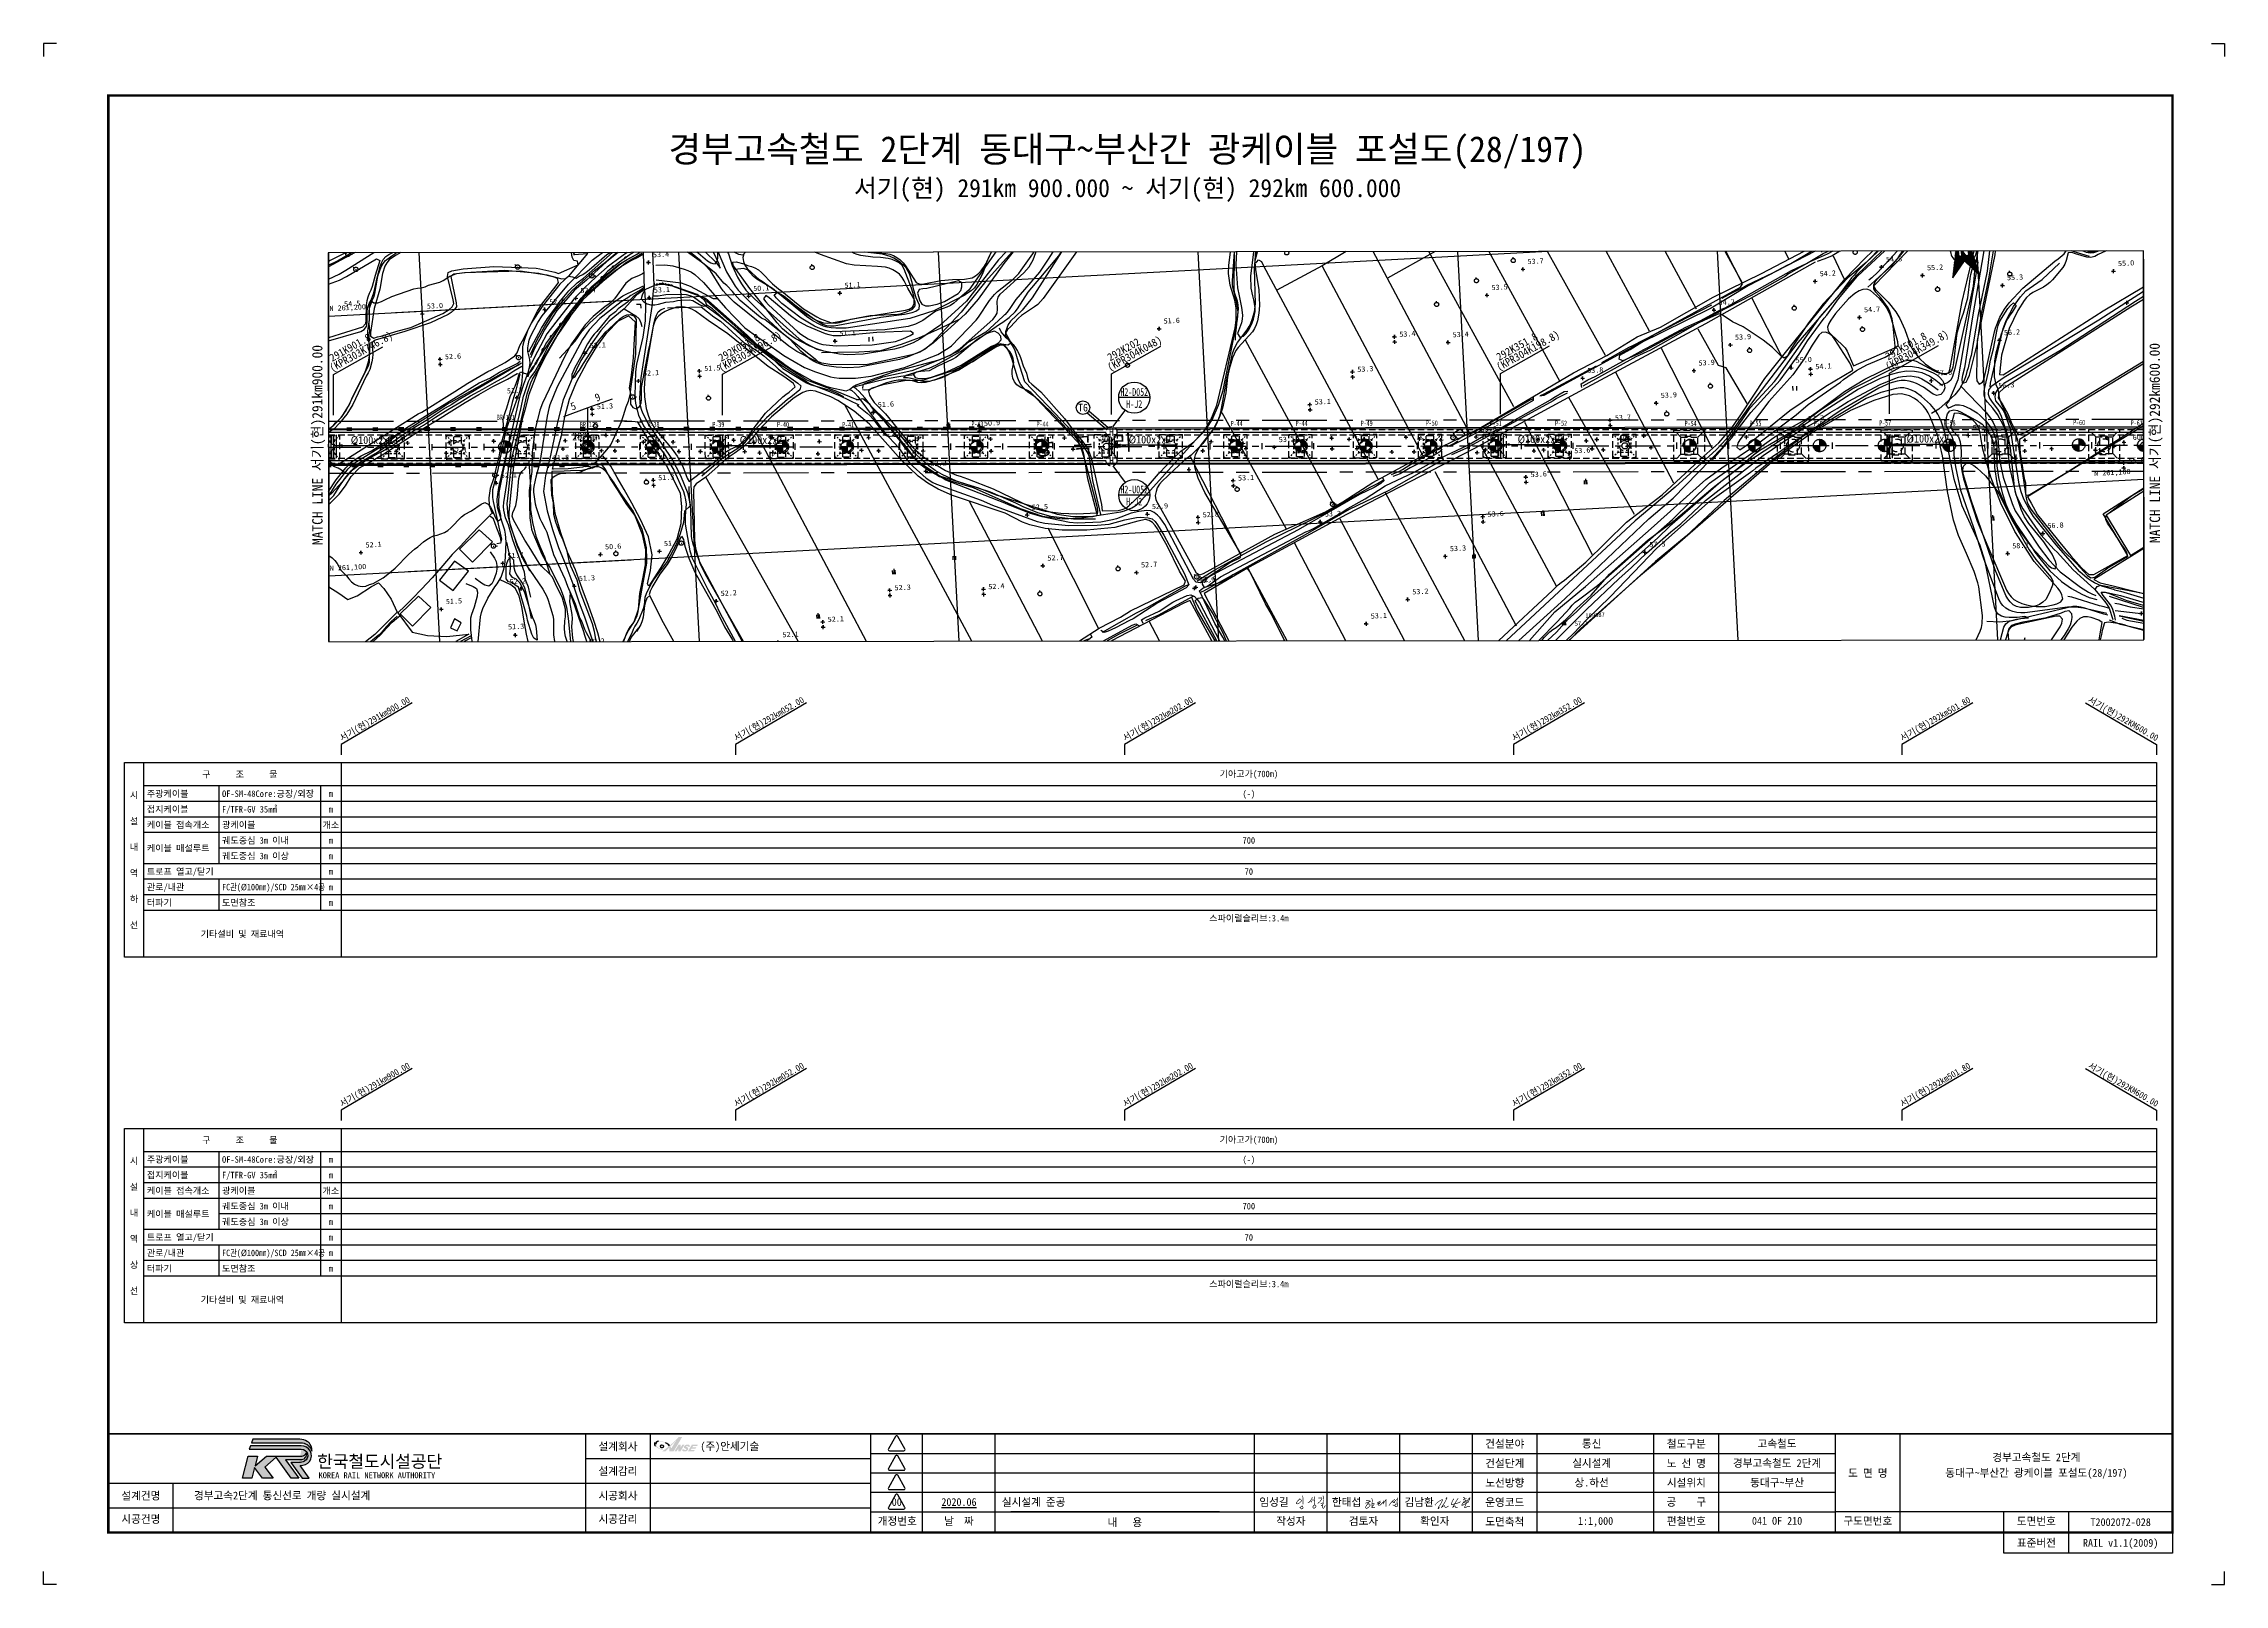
# Paper-space layout '8' of a CAD drawing. Header units: millimetres. Extents: x 0 to 841, y 0 to 594.
# The model-space entities are those that its viewports show. They can reach past a viewport. Long polylines and large blocks are cut down to what shows.
import ezdxf
from ezdxf.enums import TextEntityAlignment as Align
from ezdxf.xclip import XClip

# ---------------------------------------------------------------- set-up
doc = ezdxf.new("R2010")
doc.units = ezdxf.units.MM
doc.header["$LTSCALE"] = 10
doc.header["$MEASUREMENT"] = 0
doc.header["$XCLIPFRAME"] = 2
for name, pattern in [('A-CENTR01', [2, 1.25, -0.25, 0.25, -0.25]), ('CENTER', [2, 1.25, -0.25, 0.25, -0.25]), ('CENTERX2', [4, 2.5, -0.5, 0.5, -0.5]), ('DASHED2', [0.375, 0.25, -0.125]), ('HIDDEN', [0.375, 0.25, -0.125])]:
    doc.linetypes.add(name, pattern=pattern)
for name, color, linetype in [('TN-MACL', 6, 'A-CENTR01'), ('TN-MANH', 4, 'Continuous'), ('TT-TABL-LIN1', 4, 'Continuous'), ('TT-TABL-LIN2', 1, 'Continuous'), ('TT-TABL-TEX1', 6, 'Continuous'), ('TT-TABL-TEX2', 3, 'Continuous'), ('TT-WIRE-EQPM', 6, 'Continuous'), ('TX-BORD', 7, 'Continuous'), ('TZ-BASE', 253, 'Continuous'), ('TZ-CABL', 4, 'Continuous'), ('TZ-LEAL', 1, 'Continuous'), ('TZ-LEAT', 3, 'Continuous')]:
    doc.layers.add(name, color=color, linetype=linetype)
doc.layers.add('TX-PAPR', color=2, linetype='Continuous', plot=False)
doc.styles.add('GHS', font='GulimChe.ttf')
doc.styles.add('GR', font='GulimChe.ttf')
doc.styles.add('GUL', font='GulimChe.ttf')
doc.styles.add('KORAIL', font='GulimChe.ttf')
doc.styles.add('SIMPLEX', font='GulimChe.ttf')
doc.styles.get("Standard").update_dxf_attribs({"font": 'GulimChe.ttf'})
doc.styles.add('TB_TEXT', font='GulimChe.ttf')
doc.styles.add('TB_WBTXT', font='GulimChe.ttf')
doc.styles.add('굴림체', font='GulimChe.ttf')
doc.linetypes.add('ZIGZAG', pattern='A,0.0001,-0.2,[131,ltypeshp.shx,S=0.2,R=0,X=-0.2,Y=0],-0.4,[131,ltypeshp.shx,S=0.2,R=180,X=0.2,Y=0],-0.2', length=0.8001)
doc.dimstyles.get("Standard").update_dxf_attribs({"dimtxt": 0.18, "dimasz": 0.18, "dimexe": 0.18, "dimexo": 0.0625, "dimgap": 0.09, "dimtad": 0, "dimtih": 1, "dimtoh": 1, "dimdec": 4, "dimzin": 0, "dimdsep": 46, "dimtxsty": 'Standard', "dimcen": 0.09, "dimadec": 0, "dimazin": 0, "dimtfac": 1, "dimtdec": 4, "dimtofl": 0, "dimtmove": 0, "dimatfit": 3, "dimfxl": 0, "dimtolj": 1, "dimtzin": 0, "dimarcsym": 0})

# ---------------------------------------------------------------- blocks, each defined once
blk = doc.blocks.new('CXGLOGO-UNIT-KRNA-COLOR')
h = blk.add_hatch(color=166)
edge = h.paths.add_edge_path()
edge.add_arc((15.3, 4.2), 10, 59.195, 87.6904)
edge.add_line((15.7, 14.2), (-14.6, 14.2))
edge.add_line((-14.6, 14.2), (-15.4, 11.9))
edge.add_line((-15.4, 11.9), (17.3, 11.9))
edge.add_arc((16.4, 4.8), 7.13, 14.4338, 82.8523, ccw=False)
edge.add_arc((17.2, 7.5), 6.18, 351.2788, 418.625)
h = blk.add_hatch(color=166)
edge = h.paths.add_edge_path()
edge.add_line((-17.6, 3.4), (-11.6, 3.4))
edge.add_line((-11.6, 3.4), (-13.1, -2.8))
edge.add_line((-13.1, -2.8), (-5.8, 3.4))
edge.add_line((-5.8, 3.4), (16.9, 3.4))
edge.add_arc((16.5, 6.7), 3.37, 277.1672, 339.2536)
edge.add_arc((16.5, 4.5), 3.37, -86.0611, 17.644, ccw=False)
edge.add_line((16.7, 1.1), (6.4, 1.1))
edge.add_line((6.4, 1.1), (15, -10.7))
edge.add_line((15, -10.7), (10.1, -10.7))
edge.add_line((10.1, -10.7), (0.4, 2.7))
edge.add_line((0.4, 2.7), (-6.9, -3.7))
edge.add_line((-6.9, -3.7), (-1.4, -10.8))
edge.add_line((-1.4, -10.8), (-8.3, -10.8))
edge.add_line((-8.3, -10.8), (-13.5, -4))
edge.add_line((-13.5, -4), (-15.1, -10.8))
edge.add_line((-15.1, -10.8), (-21.2, -10.8))
edge.add_line((-21.2, -10.8), (-17.6, 3.4))
h = blk.add_hatch(color=46)
edge = h.paths.add_edge_path()
edge.add_arc((15.4, 5.5), 6.16, 269.178, 301.5498, ccw=False)
edge.add_line((15.3, -0.7), (9.8, -0.7))
edge.add_line((9.8, -0.7), (17.2, -10.8))
edge.add_line((17.2, -10.8), (21.7, -10.8))
edge.add_line((21.7, -10.8), (15.9, -2.7))
edge.add_arc((15.5, 6.1), 8.86, 272.286, 317.0312)
edge.add_arc((16.8, 3.7), 6.34, 325.2805, 452.1314)
edge.add_line((16.5, 10), (-16, 10))
edge.add_line((-16, 10), (-16.8, 7.8))
edge.add_line((-16.8, 7.8), (16.6, 7.8))
edge.add_arc((16.8, 3.8), 3.99, -62.7193, 92.2922, ccw=False)
at = {"color": 166}
for points in [[(20.4, 12.8, 0.12498), (15.7, 14.2), (-14.6, 14.2), (-15.4, 11.9), (17.3, 11.9, -0.307728), (23.3, 6.6, 0.302614)], [(-17.6, 3.4), (-11.6, 3.4), (-13.1, -2.8), (-5.8, 3.4), (16.9, 3.4, 0.27773), (19.7, 5.5, -0.486141), (16.7, 1.1), (6.4, 1.1), (15, -10.7), (10.1, -10.7), (0.4, 2.7), (-6.9, -3.7), (-1.4, -10.8), (-8.3, -10.8), (-13.5, -4), (-15.1, -10.8), (-21.2, -10.8)]]:
    blk.add_lwpolyline(points, format="xyb", close=True, dxfattribs=at)
at = {"color": 46}
blk.add_lwpolyline([(18.6, 0.2, -0.142195), (15.3, -0.7), (9.8, -0.7), (17.2, -10.8), (21.7, -10.8), (15.9, -2.7, 0.197757), (22, 0.1, 0.61792), (16.5, 10), (-16, 10), (-16.8, 7.8), (16.6, 7.8, -0.802668)], format="xyb", close=True, dxfattribs=at)
blk = doc.blocks.new('CXGLOGO-KRNA-COLOR')
blk.add_blockref('CXGLOGO-UNIT-KRNA-COLOR', (0, 0))
at = {"color": 166, "style": 'KORAIL'}
for s, height, p in [('한국철도시설공단', 8, (26.8, -4)), ('KOREA RAIL NETWORK AUTHORITY', 3.75, (27.7, -10.8))]:
    blk.add_text(s, height=height, dxfattribs=at).set_placement(p)
blk = doc.blocks.new('TXBLKA1-KRNAH')
at = {"layer": 'TX-BORD'}
h = blk.add_hatch(color=5, dxfattribs=at)
h.paths.add_polyline_path([(241.41, 53.44, 0.096425), (239.85, 54.59, 0.1233), (237.07, 55.37, 0.107959), (236.18, 55.25, 0.147974), (235.63, 54.71, 0.146771), (235.6, 53.86, 0.166867), (235.92, 53.32, 0.084002), (237.3, 52.29, 0.125004), (238.6, 51.98, 0.324316), (238.9, 52.16, 0.181232), (238.8, 52.77, -0.176206), (238.41, 52.66, -0.165955), (238.43, 52.37, -0.236091), (238.11, 52.27, -0.163197), (237.2, 52.6, -0.211159), (236.11, 54.03, -0.492063), (237.15, 55.14, -0.264032), (241.01, 53.12, -0.023302), (238.51, 51.28), (239.75, 51.28, 0.034752), (241.24, 52.65, -0.038457), (241.29, 51.28), (242.97, 51.28), (246.25, 56.8), (244.88, 56.8, -0.036327)])
h.paths.add_polyline_path([(242.08, 52.46), (241.66, 53.16, 0.03885), (244.06, 55.69)], flags=16)
h = blk.add_hatch(color=3, dxfattribs=at)
h.paths.add_polyline_path([(244.79, 51.28), (245.61, 51.28), (247.14, 53.85), (246.32, 53.85), (245.64, 52.71), (245.64, 53.85), (244.83, 53.85), (243.3, 51.28), (244.11, 51.28), (244.79, 52.43)])
h.paths.add_polyline_path([(247.73, 51.85, -0.206701), (247.2, 51.81, -0.316027), (247.06, 51.95, -0.031225), (247.06, 52.07), (246.36, 52.07, 0.483426), (246.52, 51.35, 0.203838), (248.04, 51.43, 0.079762), (248.43, 51.8, 0.172378), (248.58, 52.3, 0.221594), (248.3, 52.81, 0.038449), (247.87, 53.02, -0.563174), (247.89, 53.34, -0.276773), (248.29, 53.37, -0.312628), (248.42, 53.08), (249.21, 53.08, 0.143901), (249.17, 53.48, 0.169249), (248.83, 53.82, 0.119216), (248.04, 53.89, 0.167621), (247.24, 53.47, 0.258991), (246.94, 52.74, 0.208246), (247.3, 52.44, -0.022645), (247.74, 52.2, -0.588103)])
h.paths.add_polyline_path([(249.56, 51.83), (249.82, 52.27), (251.36, 52.27), (251.72, 52.86), (250.18, 52.86), (250.44, 53.3), (251.98, 53.3), (252.31, 53.85), (250, 53.85), (248.47, 51.28), (250.78, 51.28), (251.1, 51.83)])
h.paths.add_polyline_path([(239.05, 53.25, 1), (237.87, 53.25, 1)])
at = {"layer": 'Defpoints', "color": 1}
blk.add_line((836, 594), (841, 594), dxfattribs=at)
for points in [[(5, 594), (0, 594), (0, 589)], [(836, 594), (841, 594), (841, 589)], [(5, 0), (0, 0), (0, 5)], [(836, 0), (841, 0), (841, 5)]]:
    blk.add_lwpolyline(points, dxfattribs=at)
at = {"layer": 'TX-BORD'}
for p, q in [((234, 20), (234, 58)), ((319, 50.5), (549.5, 50.5)), ((339, 20), (339, 58)), ((367, 20), (367, 58)), ((467, 20), (467, 58)), ((495, 20), (495, 58)), ((523, 20), (523, 58)), ((549.5, 50.5), (691, 50.5)), ((576, 20), (576, 58)), ((621, 20), (621, 58)), ((646, 20), (646, 58)), ((716, 20), (716, 58)), ((209, 48.5), (319, 48.5)), ((319, 43), (549.5, 43)), ((549.5, 43), (691, 43)), ((25, 39), (319, 39)), ((50, 20), (50, 39)), ((319, 35.5), (549.5, 35.5)), ((549.5, 35.5), (691, 35.5)), ((25, 29.5), (319, 29.5)), ((319, 28), (691, 28)), ((453.5, 28), (373, 28)), ((821, 28), (691, 28)), ((756, 20), (756, 28)), ((781, 12), (781, 28))]:
    blk.add_line(p, q, dxfattribs=at)
at = {"layer": 'TX-BORD', "const_width": 1}
blk.add_lwpolyline([(821, 20), (25, 20), (25, 574), (821, 574)], close=True, dxfattribs=at)
at = {"layer": 'TX-BORD'}
for points, const_width in [([(25, 58), (821, 58)], 0.5), ([(209, 20), (209, 58)], 0.5), ([(209, 20), (209, 58)], 0.5), ([(319, 20), (319, 58)], 0.5), ([(551, 20), (551, 58)], 0.5), ([(691, 20), (691, 58)], 0.5), ([(489.16, 32.47), (490.23, 32.6)], 0.24), ([(510.02, 32.43), (511.22, 32.3), (511.29, 32.17), (511.29, 31.91), (509.68, 31.25), (511.29, 31.91), (511.93, 32.15), (511.29, 31.91), (510.45, 30.87), (510.06, 30.25), (509.86, 29.88), (509.82, 29.64), (509.85, 29.48), (509.94, 29.38), (510.07, 29.35), (510.38, 29.36), (511.09, 29.84), (511.32, 30.09), (511.53, 30.37), (511.52, 30.66), (511.47, 30.83), (511.33, 30.95), (511.02, 30.99), (510.45, 30.87)], 0.24), ([(511.96, 33.12), (512.32, 32.9), (512.39, 32.4), (512.31, 31.14), (512.21, 29.77), (512.24, 29.56), (512.39, 29.52), (512.61, 29.55), (512.95, 29.62), (513.48, 29.76)], 0.24), ([(512.31, 31.14), (512.99, 31.2), (513.13, 31.16), (513.03, 30.78), (512.21, 29.77)], 0.24), ([(514.32, 31.57), (514.59, 31.64), (515.5, 32.11), (514.59, 31.64), (514.69, 31.19), (514.15, 30.85), (514.69, 31.19), (515.47, 31.61), (514.75, 30.62), (514.93, 30.41), (515.2, 30.4), (515.62, 30.7), (516.67, 31.8), (516.69, 32.23), (516.67, 31.8), (516.66, 31.21), (517.64, 32.57), (517.67, 29.98)], 0.24), ([(521.05, 32.83), (519.79, 31.7), (518.83, 30.43), (519.79, 31.7), (520.42, 32.27), (520.32, 31.82), (520.41, 31.55), (520.64, 31.46), (521, 31.65), (520.94, 31.92), (522.01, 32.93), (522.02, 33.4), (522.01, 32.93), (521.99, 31.92), (521.99, 31.59), (521.7, 31.85), (521.99, 31.59), (522.08, 31.07), (522.06, 30.3), (521.97, 30), (521.58, 29.93), (521.29, 29.99), (521.13, 30.2), (521.17, 30.65), (521.36, 30.97), (521.77, 31.01), (522.08, 31)], 0.24), ([(521.15, 30.43), (520.87, 30.43), (520.47, 30.53), (520.28, 30.68)], 0.24)]:
    blk.add_lwpolyline(points, dxfattribs=dict(at, const_width=const_width))
for points in [[(328.58, 57.05), (325.78, 52.19, 0.57735), (326.17, 51.52), (331.78, 51.52, 0.57735), (332.17, 52.19), (329.36, 57.05, 0.57735)], [(328.58, 49.55), (325.78, 44.69, 0.57735), (326.17, 44.02), (331.78, 44.02, 0.57735), (332.17, 44.69), (329.36, 49.55, 0.57735)], [(328.58, 42.05), (325.78, 37.19, 0.57735), (326.17, 36.52), (331.78, 36.52, 0.57735), (332.17, 37.19), (329.36, 42.05, 0.57735)], [(328.58, 34.55), (325.78, 29.69, 0.57735), (326.17, 29.02), (331.78, 29.02, 0.57735), (332.17, 29.69), (329.36, 34.55, 0.57735)]]:
    blk.add_lwpolyline(points, format="xyb", close=True, dxfattribs=at)
at = {"layer": 'TX-BORD', "const_width": 0.24}
for points in [[(485.57, 34.24, -0.031521), (485.64, 32.12, 0.015452), (485.64, 30.85, 0.488947)], [(489.3, 33.6, -0.116912), (488.11, 31.72, -0.245276), (487.54, 31.55, -2.571837)], [(490.15, 33.87, -0.089273), (490.12, 31.67, 0.068943), (490.06, 30.69, 0.261353)], [(493.32, 34.22, -0.102288), (493.6, 33.42, -0.080289), (493.6, 33.07, 0.066761), (493.58, 32.62, -0.06278), (493.53, 31.56, 8.85417)], [(547.43, 33.59, -0.145348), (547.88, 33.43, -0.307225), (547.95, 33.23, -0.212679), (547.38, 32.49, -0.113681), (548.62, 33.04, -0.266507), (548.74, 33, -3.538723)], [(484.54, 33.09, 0.071134), (483.15, 31.48, 0.394214), (483.21, 31.1, 0.224261), (483.52, 31.04, 0.193438), (484.97, 32.08, 0.544983), (484.67, 32.72, 0.066146), (484.03, 32.72, 27.196208)], [(484.41, 29.84, 0.02121), (484.98, 29.12, 0.409369), (485.14, 29.11, -0.211811), (485.49, 29.21, 0.416377), (485.62, 29.3, 0.123643), (485.54, 30.12, 0.523631), (485.28, 30.19, -0.072983), (484.51, 29.7, 0.005941)], [(488.57, 32.27, -0.142438), (489.07, 31.68, 5.949847)], [(490.05, 30.54, 0.235154), (489.49, 29.9, 0.345857), (489.7, 29.41, 0.306746), (490.2, 29.45, 0.103095), (490.63, 29.98, 0.395571), (490.49, 30.5, 0.242915), (490.05, 30.54, 6.064713)], [(491.55, 33.36, 0.139976), (491.83, 33.26, 0.096355), (492.64, 33.37, -0.240321), (492.85, 33.34, -0.353191), (492.93, 33.05, -0.157335), (491.33, 31.22, -6.381378)], [(492.46, 31.11), (493.22, 31.4, -0.375176), (493.45, 31.31, -0.266244), (493.45, 31.13, -0.042219), (493.07, 30.6, -0.159939), (492.63, 30.34, -0.171647), (493.2, 30.37, -0.458058), (493.29, 30.17, 0.159326), (493.23, 29.58, 0.227707), (493.39, 29.37, 0.407988), (493.73, 29.47, -0.001483), (493.89, 29.78, 0.004186), (494.14, 30.24, -0.100484), (494.33, 30.47, -0.346277)], [(536.7, 30.48, -0.382901), (536.65, 30.71, -0.12512), (539.4, 32.69, -0.474239), (539.59, 32.59, -0.046113), (537.92, 29.73, 0.151113), (537.77, 29.29, 0.58991), (537.88, 29.22, 0.096338), (538.33, 29.72, 2.196927)], [(540.73, 33.09, -0.071383), (541.05, 33.41, -0.346917), (541.16, 33.41, -0.258278), (541.18, 33.35, -0.079918), (541.06, 32.96, -0.048596), (539.06, 29.69, 0.947427), (539.13, 29.64, -0.022437), (540.04, 30.36, -0.344585), (540.2, 30.35, -0.12284), (540.25, 30.29, 0.011347), (540.43, 29.85, 0.194638), (540.6, 29.69, 0.189435), (540.9, 29.69, 0.009404), (541.84, 30.24, 3.287276)], [(543.84, 33.07, 0.030212), (542.85, 31.06, 0.575113), (543.08, 30.76, 0.043168), (545.96, 31.58, 0.237594), (546.32, 31.98, 1.260425)], [(545.61, 33.11, 0.150889), (545.13, 32.65, 0.025288), (543.37, 29.61), (544.07, 30.23, -0.448359), (544.33, 30.16, 0.073819), (544.59, 29.67, 0.359456), (544.94, 29.59, 0.031982), (545.26, 29.77, 3.102048)], [(547.6, 31.85, 0.23976), (547.57, 31.5, 0.345796), (547.69, 31.43, 0.195352), (548.64, 32.18, 0.393888), (548.6, 32.35, 0.293784), (548.35, 32.35, 0.099623), (547.44, 31.43, 0.02205), (546.93, 30.69, 0.380988), (546.98, 30.44, 0.18866), (547.1, 30.41), (549.22, 31.59, 0.122154), (549.44, 31.8), (550.04, 33.22, 0.396041), (549.99, 33.36, 0.224142), (549.88, 33.36, 0.078358), (549.02, 32.08), (547.95, 29.67, 0.444285), (547.97, 29.61), (548.29, 29.6, 0.179185), (548.5, 29.67), (549.15, 30.07, -0.135616), (549.34, 30.12), (550.04, 30.11)]]:
    blk.add_lwpolyline(points, format="xyb", dxfattribs=at)
at = {"layer": 'TX-BORD'}
blk.add_lwpolyline([(821, 20), (821, 12), (756, 12), (756, 20)], close=True, dxfattribs=at)
at = {"layer": 'TX-BORD', "color": 3}
blk.add_circle((238.46, 53.25), 0.594, dxfattribs=at)
at = {"layer": 'TX-BORD', "color": 5}
for centre, radius, start, end in [((237.04, 54.23), 1.49, 161.17216, 194.57108), ((236.55, 54.06), 0.967, 192.10036, 229.99429), ((237.06, 54.19), 0.96, 84.64387, 189.44431), ((237.68, 50.02), 5.06, 42.58477, 64.6157)]:
    blk.add_arc(centre, radius, start, end, dxfattribs=at)
at = {"layer": 'TX-BORD', "xscale": 0.6, "yscale": 0.6}
blk.add_blockref('CXGLOGO-KRNA-COLOR', (89.41, 47.41), dxfattribs=at)
at = {"layer": 'TX-BORD', "style": 'TB_TEXT'}
for s, p in [('설계회사', (221.5, 53.25)), ('건설분야', (563.5, 54.25)), ('철도구분', (633.5, 54.25)), ('설계감리', (221.5, 43.75)), ('건설단계', (563.5, 46.75)), ('노 선 명', (633.5, 46.75)), ('도 면 명', (703.5, 43)), ('설계건명', (37.5, 34.25)), ('시공회사', (221.5, 34.25)), ('노선방향', (563.5, 39.25)), ('시설위치', (633.5, 39.25)), ('시공건명', (37.5, 25.25)), ('시공감리', (221.5, 25.25)), ('개정번호', (329.21, 24.5)), ('날  짜', (353, 24.5)), ('내   용', (417, 24)), ('작성자', (481, 24.5)), ('검토자', (509, 24.5)), ('확인자', (536.5, 24.5)), ('운영코드', (563.5, 31.75)), ('도면축척', (563.5, 24.25)), ('공    구', (633.5, 31.75)), ('편철번호', (633.5, 24.5)), ('구도면번호', (703.5, 24.51)), ('도면번호', (768.5, 24.51))]:
    blk.add_text(s, height=3, dxfattribs=at).set_placement(p, align=Align.MIDDLE)
blk.add_text('표준버전', height=3, dxfattribs=at).set_placement((768.5, 16), align=Align.MIDDLE_CENTER)
at = {"layer": 'TX-BORD', "style": 'TB_TEXT', "flags": 1}
blk.add_attdef('TD_CLASSCODE', text='', height=3, dxfattribs=at).set_placement((25, 577.54), align=Align.MIDDLE_LEFT)
at = {"layer": 'TX-BORD'}
for tag, height, style, p in [('TB_MTITIL', 10, 'TB_WBTXT', (418, 553.33)), ('TB_STITL', 7, 'TB_WBTXT', (418, 538.33)), ('TR_RNUM4', 3, 'TB_TEXT', (329, 54.25)), ('TR_RDAT4', 3, 'TB_TEXT', (353, 54.25)), ('TD_FIELD', 3, 'TB_TEXT', (597, 54.25)), ('TD_RLCLASS', 3, 'TB_TEXT', (668.5, 54.25)), ('TD_DNAME_TOP', 3, 'TB_TEXT', (768.5, 48.98)), ('TR_RNUM3', 3, 'TB_TEXT', (329, 46.75)), ('TR_RDAT3', 3, 'TB_TEXT', (353, 46.75)), ('TD_CSTEP', 3, 'TB_TEXT', (597, 46.75)), ('TD_RLNAME', 3, 'TB_TEXT', (668.5, 46.75)), ('TD_DNAME_MAIN', 3, 'TB_TEXT', (768.5, 43)), ('TR_RNUM2', 3, 'TB_TEXT', (329, 39.25)), ('TR_RDAT2', 3, 'TB_TEXT', (353, 39.25)), ('TD_DIRCODE', 3, 'TB_TEXT', (597, 39.25)), ('TD_RLSECT', 3, 'TB_TEXT', (668.5, 39.25)), ('TD_DNAME_BOT', 3, 'TB_TEXT', (768.5, 36.98)), ('TR_RNUM1', 3, 'TB_TEXT', (329, 31.75)), ('TR_RDAT1', 3, 'TB_TEXT', (353, 31.75)), ('TD_SYSCODE', 3, 'TB_TEXT', (597, 31.75)), ('SCALE', 3, 'TB_TEXT', (598.5, 24.45)), ('TD_CSECT', 3, 'TB_TEXT', (668.5, 31.75)), ('TD_DWGNO', 3, 'TB_TEXT', (668.5, 24.5)), ('TD_DWGCODE_PREV', 3, 'TB_TEXT', (736, 24)), ('TD_DWGCODE', 3, 'TB_TEXT', (801, 24)), ('TD_VERSION', 3, 'TB_TEXT', (801, 16))]:
    blk.add_attdef(tag, text='', height=height, dxfattribs=dict(at, style=style)).set_placement(p, align=Align.MIDDLE_CENTER)
at = {"layer": 'TX-BORD', "style": 'TB_TEXT'}
for tag, p in [('TD_DCOMP', (253.27, 53.25)), ('TR_RCON4', (369.52, 54.25)), ('TR_DGN4', (468.83, 54.25)), ('TR_CHK4', (496.83, 54.25)), ('TR_APP4', (524.83, 54.25)), ('TD_DSCCOMP', (253.27, 43.75)), ('TR_RCON3', (369.52, 46.75)), ('TR_DGN3', (468.83, 46.75)), ('TR_CHK3', (496.83, 46.75)), ('TR_APP3', (524.83, 46.75)), ('TD_DNAME', (58, 34.25)), ('TD_CCOMP', (253.27, 34.25)), ('TR_RCON2', (369.52, 39.25)), ('TR_DGN2', (468.83, 39.25)), ('TR_CHK2', (496.83, 39.25)), ('TR_APP2', (524.83, 39.25)), ('TD_CNAME', (58, 25.15)), ('TD_CSCOMP', (253.27, 25.25)), ('TR_RCON1', (369.52, 31.75)), ('TR_DGN1', (468.83, 31.75)), ('TR_CHK1', (496.83, 31.75)), ('TR_APP1', (524.83, 31.75))]:
    blk.add_attdef(tag, text='', height=3, dxfattribs=at).set_placement(p, align=Align.MIDDLE_LEFT)
blk = doc.blocks.new('JD-FHF5FSSG3AFD3')
at = {"layer": 'TZ-BASE'}
for p, q in [((-0.15, 139.01), (699.85, 139.13)), ((-0.13, 138.24, -23.83), (-0.15, 138.24, -23.83)), ((2.58, 138.4, -11.3), (-0.13, 138.24, -11.3)), ((3.22, 126.2, -11.3), (2.58, 138.4, -11.3)), ((13.64, 138.71, -13.46), (15, 116.76, -13.46)), ((27.81, 136.63, -15.66), (27.89, 135.19, -15.66)), ((28.37, 137.23, -15.66), (28.48, 135.22, -15.66)), ((29.04, 135.23, -15.66), (28.97, 136.69, -15.66)), ((31.43, 138.71), (50.09, -211.15)), ((31.43, 138.71), (50.09, -211.15)), ((40.91, 138.71, -15.34), (40.52, 130.29, -15.34)), ((41.91, 135.88, -14.49), (41.49, 132.28, -14.49)), ((42.14, 138.71, -14.49), (41.91, 135.88, -14.49)), ((43.03, 138.71, -15.11), (42.47, 133.74, -15.11)), ((44.46, 134.59, -11.79), (44.36, 131.49, -11.79)), ((44.44, 138.71, -11.79), (44.46, 134.59, -11.79)), ((46.08, 138.71, -13.38), (45.75, 133.99, -13.38)), ((50.11, 134.08, -13.38), (50.54, 138.71, -13.38)), ((52.22, 135.77, -13.46), (52.31, 138.71, -13.46)), ((54.23, 135.78, -13.46), (52.22, 135.77, -13.46)), ((54.12, 133.08, -13.46), (54.23, 135.78, -13.46)), ((56.46, 138.71, -13.46), (56.51, 138.11, -13.46)), ((56.51, 138.11, -13.46), (57.97, 138.55, -13.46)), ((57.8, 138.71, -12.79), (57.83, 138.3, -12.79)), ((57.83, 138.3, -12.79), (64.35, 138.31, -12.79)), ((59.69, 138.51, -13.46), (59.66, 133.06, -13.46)), ((64.35, 138.31, -12.79), (64.35, 138.71, -12.79)), ((64.47, 133.21, -13.46), (64.35, 138.56, -13.46)), ((67.39, 129.24, -14.24), (67.41, 137.87, -14.24)), ((67.41, 137.87, -14.24), (67.41, 138.71, -14.24)), ((68.68, 138.71, -14.09), (68.28, 138.19, -14.09)), ((68.28, 138.19, -14.09), (71.72, 135.68, -14.09)), ((71.75, 134.98, -14.09), (69, 130.96, -14.09)), ((71.72, 135.68, -14.09), (72.65, 135, -14.09)), ((71.77, 135.02, -14.09), (71.75, 134.98, -14.09)), ((78.9, 129.9, -14.09), (71.77, 135.02, -14.09)), ((71.87, 135.07, -13.87), (71.95, 135.42, -13.87)), ((71.87, 135.07, -13.87), (71.95, 135.42, -13.87)), ((72.65, 135, -14.09), (75.33, 138.72, -14.09)), ((75.39, 135.38, -13.87), (77.92, 138.72, -13.87)), ((80.12, 131.75, -13.87), (75.39, 135.38, -13.87)), ((82.22, 138.72, -14.14), (82.85, 133.8, -14.14)), ((85.74, 133.94, -14.14), (85.59, 138.72, -14.14)), ((88.11, 138.72, -13.95), (89.45, 129.99, -13.95)), ((94.03, 130.82, -13.95), (92.96, 138.72, -13.95)), ((95.73, 131.27, -13.9), (94.92, 138.72, -13.9)), ((103.65, 138.72, -13.7), (105.13, 133.53, -13.7)), ((107.82, 138.43, -13.75), (107.73, 138.72, -13.75)), ((111.49, 138.6, -13.75), (107.82, 138.43, -13.75)), ((111.43, 138.72, -13.6), (111.46, 138.2, -13.6)), ((111.46, 138.2, -13.6), (114.51, 137.91, -13.6)), ((118.43, 138.08, -12.82), (114.45, 138.1, -12.82)), ((114.51, 137.91, -13.6), (114.48, 138.72, -13.6)), ((118.41, 138.72, -12.82), (118.43, 138.08, -12.82)), ((118.77, 138.04, -15.64), (119.36, 138.06, -15.64)), ((119.36, 138.06, -15.64), (119.58, 138.72, -15.64)), ((121.45, 136.74, -16.21), (122.95, 136.82, -16.21)), ((122.2, 136.78, -16.21), (121.45, 136.74, -16.21)), ((122.24, 136.03, -16.21), (122.16, 137.53, -16.21)), ((122.16, 137.53, -16.21), (122.2, 136.78, -16.21)), ((125.38, 135.99, -16.08), (125.77, 135.62, -16.08)), ((127.51, 107.17, -18.11), (125.62, 138.72, -18.11)), ((126.28, 135.07, -16.08), (126.49, 135.05, -16.08)), ((126.39, 135.14, -16.08), (126.4, 134.98, -16.08)), ((127.07, 138.72, -17.11), (127.09, 136.26, -17.11)), ((127.09, 136.26, -17.11), (128.59, 136.47, -17.11)), ((127.23, 135.11, -16.08), (127.91, 135.13, -16.08)), ((127.71, 134.61, -17.11), (138.01, 137.47, -17.11)), ((128.29, 107.94, -17.11), (127.71, 134.61, -17.11)), ((128.59, 136.47, -17.11), (133.34, 137.88, -17.11)), ((134.72, 135.53, -17.11), (130.22, 134.48, -17.11)), ((131.57, 138.72), (150.23, -211.13)), ((144.88, 138.05, -17.11), (131.99, 133.35, -17.11)), ((133.34, 137.88, -17.11), (134.84, 138.19, -17.11)), ((139.07, 136.98, -17.11), (134.72, 135.53, -17.11)), ((134.84, 138.19, -17.11), (136.5, 138.72, -17.11)), ((138.01, 137.47, -17.11), (141.23, 138.73, -17.11)), ((143.15, 138.73, -17.11), (139.07, 136.98, -17.11)), ((146.68, 138.73, -17.11), (144.88, 138.05, -17.11)), ((169.58, 133.55, -17.37), (169.5, 135.04, -17.37)), ((169.5, 135.04, -17.37), (169.54, 134.3, -17.37)), ((171.17, 137.57, -16.84), (171.24, 136.13, -16.84)), ((171.72, 138.17, -16.84), (171.83, 136.16, -16.84)), ((172.4, 136.17, -16.84), (172.32, 137.63, -16.84)), ((199.05, 136.36, -17.11), (187.5, 129.02, -17.11)), ((189.73, 131.1, -17.11), (198.05, 136.65, -17.11)), ((196.93, 137.69, -17.11), (196.16, 138.73, -17.11)), ((198.05, 136.65, -17.11), (196.93, 137.69, -17.11)), ((197.12, 129.07, -17.11), (209.33, 138.74, -17.11)), ((202.49, 138.73, -16.11), (197.53, 134.02, -16.11)), ((197.69, 138.73, -17.11), (198.08, 138.26, -17.11)), ((198.08, 138.26, -17.11), (199.14, 137.16, -17.11)), ((211.03, 138.74, -18.11), (198.69, 127.68, -18.11)), ((201.56, 138.73, -17.11), (199.05, 136.36, -17.11)), ((199.42, 138.73, -17.11), (199.43, 138.72, -17.11)), ((199.43, 138.72, -17.11), (199.47, 138.73, -17.11)), ((212.47, 138.51, -18.11), (204.53, 130.25, -18.11)), ((212.7, 138.74, -18.11), (212.47, 138.51, -18.11)), ((213.19, 138.74, -18.11), (213.17, 138.72, -18.11)), ((231.72, 138.74), (250.37, -211.12)), ((243.49, 137.04, -18.95), (243.44, 137.56, -18.95)), ((276.15, 130, -18.11), (277.39, 135.98, -18.11)), ((277.39, 135.98, -18.11), (277.47, 137.49, -18.11)), ((277.47, 137.49, -18.11), (277.42, 138.75, -18.11)), ((278.25, 135.24, -19.11), (278.01, 133.73, -19.11)), ((278.13, 138.75, -19.11), (278.28, 136.74, -19.11)), ((278.37, 138.1, -19.11), (278.21, 138.75, -19.11)), ((278.28, 136.74, -19.11), (278.25, 135.24, -19.11)), ((278.48, 136.59, -19.11), (278.37, 138.1, -19.11)), ((278.37, 133.38, -19.11), (278.48, 136.59, -19.11)), ((279.49, 138.75, -20.11), (279.85, 135.86, -20.11)), ((279.85, 135.86, -20.11), (279.86, 134.3, -20.11)), ((280.64, 138.75, -19.11), (280.67, 138.67, -19.11)), ((280.67, 138.67, -19.11), (281.09, 137.22, -19.11)), ((281.09, 137.22, -19.11), (281.18, 132.66, -19.11)), ((281.67, 134.52, -20.11), (281.95, 136.03, -20.11)), ((281.98, 137.53, -20.11), (281.85, 138.75, -20.11)), ((282.09, 137.43, -20.11), (281.9, 138.75, -20.11)), ((281.95, 136.03, -20.11), (281.98, 137.53, -20.11)), ((281.97, 134.42, -20.11), (282.09, 137.43, -20.11)), ((286.46, 138.75, -20.11), (282.94, 127.66, -20.11)), ((283.82, 138.75, -18.11), (283.99, 137.95, -18.11)), ((283.99, 137.95, -18.11), (284.16, 135.99, -18.11)), ((284.16, 135.99, -18.11), (284.08, 133.79, -18.11)), ((285.56, 136.07, -19.11), (285.09, 133.05, -19.11)), ((285.67, 138.75, -19.11), (285.56, 136.07, -19.11)), ((339.98, 135.38, -20.11), (317.51, 125.77, -20.11)), ((324.36, 132.61, -20.11), (332.54, 136.86, -20.11)), ((327, 134.5, -19.11), (330.99, 136.69, -19.11)), ((340.41, 137.44, -18.11), (327.17, 132.54, -18.11)), ((330.99, 136.69, -19.11), (332.49, 137.01, -19.11)), ((331.86, 138.76), (350.51, -211.1)), ((332.49, 137.01, -19.11), (337.52, 138.76, -19.11)), ((332.54, 136.86, -20.11), (333.94, 137.43, -20.11)), ((333.94, 137.43, -20.11), (337.72, 138.76, -20.11)), ((342.88, 136.32, -20.11), (339.98, 135.38, -20.11)), ((342.66, 138.76, -18.11), (340.41, 137.44, -18.11)), ((343.14, 135.12, -20.11), (341.9, 134.25, -20.11)), ((343.84, 135.07, -20.11), (342.88, 136.32, -20.11)), ((344.18, 136.23, -20.11), (343.14, 135.12, -20.11)), ((344.78, 132.18, -20.11), (343.84, 135.07, -20.11)), ((344.82, 137.64, -20.11), (344.18, 136.23, -20.11)), ((345.03, 138.76, -20.11), (344.82, 137.64, -20.11)), ((346, 138.76, -18.11), (348.43, 133.11, -18.11)), ((347.04, 136.33, -20.63), (348.54, 136.41, -20.63)), ((347.79, 136.37, -20.63), (347.04, 136.33, -20.63)), ((347.47, 138.07, -18.11), (348.82, 138.93, -18.11)), ((349.79, 132.27, -18.11), (347.47, 138.07, -18.11)), ((347.83, 135.62, -20.63), (347.75, 137.12, -20.63)), ((347.75, 137.12, -20.63), (347.79, 136.37, -20.63)), ((349.51, 138.76, -19.11), (350.46, 135.6, -19.11)), ((350.46, 135.6, -19.11), (350.73, 133.79, -19.11)), ((352.89, 138.08, -20.11), (351.86, 138.76, -20.11)), ((354.39, 137.89, -20.11), (352.89, 138.08, -20.11)), ((355.9, 138.21, -20.11), (354.39, 137.89, -20.11)), ((355.81, 136.7, -20.11), (354.52, 135.89, -20.11)), ((354.52, 135.89, -20.11), (354.93, 134.44, -20.11)), ((365.64, 136.96, -21.11), (354.56, 131.73, -21.11)), ((357.16, 137.42, -20.11), (355.81, 136.7, -20.11)), ((357.81, 138.76, -20.11), (355.9, 138.21, -20.11)), ((359.95, 138.65, -20.11), (357.16, 137.42, -20.11)), ((357.94, 134.32, -20.11), (360.84, 135.25, -20.11)), ((360.14, 138.76, -20.11), (359.95, 138.65, -20.11)), ((360.84, 135.25, -20.11), (366.48, 137.62, -20.11)), ((374.11, 138.76, -20.11), (363.37, 133.07, -20.11)), ((365.06, 134.75, -22.11), (363.76, 133.98, -22.11)), ((366.46, 135.41, -22.11), (365.06, 134.75, -22.11)), ((369.01, 138.76, -21.11), (365.64, 136.96, -21.11)), ((367.75, 136.18, -22.11), (366.46, 135.41, -22.11)), ((366.48, 137.62, -20.11), (368.35, 138.76, -20.11)), ((372.93, 138.76, -22.11), (367.75, 136.18, -22.11)), ((372.3, 132.97, -22.11), (378.09, 135.64, -22.11)), ((399.29, 138.77, -19.11), (374.77, 127.28, -19.11)), ((375.55, 133.9, -22.11), (376.79, 134.82, -22.11)), ((376.79, 134.82, -22.11), (379.43, 136.3, -22.11)), ((377.18, 130.86, -20.11), (393.52, 138.76, -20.11)), ((378.09, 135.64, -22.11), (385.69, 138.76, -22.11)), ((379.43, 136.3, -22.11), (380.42, 137.52, -22.11)), ((380.42, 137.52, -22.11), (380.2, 138.76, -22.11)), ((382.27, 133.57, -21.11), (391.99, 138.76, -21.11)), ((406.8, 137.84, -19.11), (406.18, 138.77, -19.11)), ((409.13, 135.71, -19.11), (406.27, 125.75, -19.11)), ((407.27, 136.39, -19.11), (406.8, 137.84, -19.11)), ((406.88, 129.97, -19.11), (408.22, 136, -19.11)), ((407.2, 133.38, -19.11), (407.33, 134.89, -19.11)), ((407.33, 134.89, -19.11), (407.27, 136.39, -19.11)), ((408.22, 136, -19.11), (408.71, 137.46, -19.11)), ((408.71, 137.46, -19.11), (409.37, 138.77, -19.11)), ((409.66, 137.12, -19.11), (409.13, 135.71, -19.11)), ((410.71, 138.23, -19.11), (409.66, 137.12, -19.11)), ((412.16, 138.65, -19.11), (410.71, 138.23, -19.11)), ((413.66, 138.47, -19.11), (412.16, 138.65, -19.11)), ((431.16, 133.64, -19.11), (413.66, 138.47, -19.11)), ((414.82, 138.28, -18.14), (442.56, 84.36, -18.14)), ((422.75, 138.77, -19.11), (439.02, 135.12, -19.11)), ((423.17, 138.77, -19.11), (426.76, 137.7, -19.11)), ((426.76, 137.7, -19.11), (432.74, 136.31, -19.11)), ((432, 138.77), (450.65, -211.09)), ((432.74, 136.31, -19.11), (438.77, 135.42, -19.11)), ((438.77, 135.42, -19.11), (441.78, 135.2, -19.11)), ((439.02, 135.12, -19.11), (446.55, 134.6, -19.11)), ((441.78, 135.2, -19.11), (447.89, 135.47, -19.11)), ((446.55, 134.6, -19.11), (452.11, 134.96, -19.11)), ((447.89, 135.47, -19.11), (453.9, 136.48, -19.11)), ((452.11, 134.96, -19.11), (455.11, 135.69, -19.11)), ((459.44, 134.84, -19.11), (453.74, 132.67, -19.11)), ((453.9, 136.48, -19.11), (455.35, 136.9, -19.11)), ((455.11, 135.69, -19.11), (456.56, 136.26, -19.11)), ((455.35, 136.9, -19.11), (459.2, 138.44, -19.11)), ((456.56, 136.26, -19.11), (459.41, 137.69, -19.11)), ((459.2, 138.44, -19.11), (459.78, 138.77, -19.11)), ((459.41, 137.69, -19.11), (460.98, 138.78, -19.11)), ((460.78, 135.55, -19.11), (459.44, 134.84, -19.11)), ((509.48, 44.69, -17.94), (460.44, 135.1, -17.94)), ((463.37, 137.18, -19.11), (460.78, 135.55, -19.11)), ((465.16, 138.78, -19.11), (463.37, 137.18, -19.11)), ((527.59, 53.21, -17.94), (481.09, 138.78, -17.94)), ((508.28, 129.93, -18.11), (503.76, 138.78, -18.11)), ((504.35, 138.78, -17.84), (544.98, 63.62, -17.84)), ((563.19, 72.64, -17.54), (526.96, 138.79, -17.54)), ((532.14, 138.79), (550.79, -211.07)), ((550.23, 137.19, -19.11), (549.25, 138.79, -19.11)), ((551.24, 136, -19.11), (550.23, 137.19, -19.11)), ((550.41, 138.79, -18.11), (550.46, 138.7, -18.11)), ((550.46, 138.7, -18.11), (552.44, 136.36, -18.11)), ((550.8, 138.79, -18.11), (551.22, 138.11, -18.11)), ((551.22, 138.11, -18.11), (552.24, 136.96, -18.11)), ((552.56, 135.16, -19.11), (551.24, 136, -19.11)), ((552.24, 136.96, -18.11), (553.65, 136.33, -18.11)), ((552.44, 136.36, -18.11), (553.66, 135.42, -18.11)), ((554.06, 135.03, -19.11), (552.56, 135.16, -19.11)), ((552.75, 135.41, -17.54), (580.95, 82.05, -17.54)), ((553.65, 136.33, -18.11), (564.32, 136.89, -18.11)), ((553.66, 135.42, -18.11), (555.16, 135.14, -18.11)), ((555.56, 135.14, -19.11), (554.06, 135.03, -19.11)), ((555.16, 135.14, -18.11), (570.18, 137.5, -18.11)), ((564.58, 136.49, -19.11), (555.56, 135.14, -19.11)), ((564.32, 136.89, -18.11), (570.43, 138.16, -18.11)), ((569.39, 136.54, -19.11), (564.58, 136.49, -19.11)), ((570.89, 136.91, -19.11), (569.39, 136.54, -19.11)), ((570.18, 137.5, -18.11), (571.68, 137.87, -18.11)), ((570.43, 138.16, -18.11), (571.88, 138.57, -18.11)), ((572.29, 137.53, -19.11), (570.89, 136.91, -19.11)), ((571.68, 137.87, -18.11), (573.13, 138.34, -18.11)), ((571.88, 138.57, -18.11), (572.3, 138.79, -18.11)), ((598.1, 90.86, -17.54), (572.08, 137.92, -17.54)), ((573.58, 138.34, -19.11), (572.29, 137.53, -19.11)), ((573.13, 138.34, -18.11), (573.79, 138.79, -18.11)), ((574.14, 138.79, -19.11), (573.58, 138.34, -19.11)), ((597.68, 138.8, -17.54), (615.83, 107.64, -17.54)), ((646.21, 138.8, -18.11), (628, 114.09, -18.11)), ((629.33, 125.39, -19.11), (639.91, 138.8, -19.11)), ((641.33, 138.8, -18.11), (631.81, 126.48, -18.11)), ((632.28, 138.8), (650.93, -211.06)), ((639.32, 132.18, -13.11), (643.86, 138.8, -13.11)), ((651.93, 139.28, -17.27), (644.86, 131.92, -17.27)), ((652.31, 136.53, -17.27), (647.01, 132.59, -17.27)), ((651.41, 138.76, -16.11), (648.06, 133.36, -16.11)), ((649.79, 126.21, -16.11), (653.64, 136.73, -16.11)), ((657.25, 136.46, -19.11), (650.04, 121.14, -19.11)), ((651.46, 138.8, -16.11), (651.41, 138.76, -16.11)), ((652.31, 136.53, -13.11), (653.56, 138.81, -13.11)), ((653.64, 136.73, -16.11), (654.75, 138.81, -16.11)), ((658.37, 134.82, -17.11), (654.26, 124.95, -17.11)), ((658.53, 138.81, -19.11), (657.25, 136.46, -19.11)), ((660.53, 138.81, -17.11), (658.37, 134.82, -17.11)), ((673.35, 121.54, -17.11), (663.45, 138.81, -17.11)), ((667.76, 134.12, -17.11), (664.24, 138.81, -17.11)), ((666.4, 138.81, -17.11), (666.56, 138.52, -17.11)), ((666.56, 138.52, -17.11), (667.17, 137.12, -17.11)), ((667.17, 137.12, -17.11), (677.49, 119.22, -17.11)), ((-0.12, 126.09, -11.3), (3.22, 126.2, -11.3)), ((29.72, 132.1, -15.54), (14.2, 131.02, -15.54)), ((16.64, 126.78, -11.23), (15.22, 126.78, -11.23)), ((15.22, 126.78, -11.23), (15.43, 120.16, -11.23)), ((28.17, 131.27, -11.23), (16.34, 129.96, -11.23)), ((16.34, 129.96, -11.23), (16.64, 126.78, -11.23)), ((28.97, 123.3, -11.23), (28.17, 131.27, -11.23)), ((30.57, 120.7, -15.54), (29.72, 132.1, -15.54)), ((34.12, 128.84, -15.76), (35.62, 128.92, -15.76)), ((34.87, 128.88, -15.76), (34.12, 128.84, -15.76)), ((34.91, 128.13, -15.76), (34.83, 129.63, -15.76)), ((34.83, 129.63, -15.76), (34.87, 128.88, -15.76)), ((40.52, 130.29, -15.34), (40.27, 125.86, -15.34)), ((41.3, 128.89, -14.49), (41.2, 124.42, -14.49)), ((41.49, 132.28, -14.49), (41.3, 128.89, -14.49)), ((42.47, 133.74, -15.11), (42.46, 127.8, -15.11)), ((42.46, 127.8, -15.11), (42.9, 126.39, -15.11)), ((42.9, 126.39, -15.11), (44.2, 127.17, -15.11)), ((43.71, 128.62, -11.79), (43.03, 125.32, -11.79)), ((44.36, 131.49, -11.79), (43.71, 128.62, -11.79)), ((44.2, 127.17, -15.11), (44.79, 128.56, -15.11)), ((44.79, 128.56, -15.11), (45.83, 132.86, -15.11)), ((45.82, 128.74, -15.34), (45.6, 133.98, -15.34)), ((45.75, 133.99, -13.38), (50.11, 134.08, -13.38)), ((45.86, 127.52, -15.34), (45.82, 128.74, -15.34)), ((45.91, 124.38, -15.34), (45.86, 127.52, -15.34)), ((52.19, 133.56, -13.38), (46.16, 133.41, -13.38)), ((46.16, 133.41, -13.38), (46.3, 119.92, -13.38)), ((52.13, 120.26, -13.38), (52.19, 133.56, -13.38)), ((52.5, 133.03, -13.46), (54.12, 133.08, -13.46)), ((59.66, 133.06, -13.46), (64.47, 133.21, -13.46)), ((64.52, 133.22, -12.35), (65.02, 122.05, -12.35)), ((66.78, 130.34, -15.27), (67.17, 129.97, -15.27)), ((71.93, 129.18, -14.24), (67.2, 129.08, -14.24)), ((67.2, 129.08, -14.24), (68.34, 120.97, -14.24)), ((67.69, 129.41, -15.27), (67.89, 129.4, -15.27)), ((67.8, 129.49, -15.27), (67.8, 129.33, -15.27)), ((68.64, 129.46, -15.27), (69.31, 129.48, -15.27)), ((69, 130.96, -14.09), (71.95, 128.81, -14.09)), ((71.96, 129.18, -14.24), (71.93, 129.18, -14.24)), ((71.95, 128.81, -14.09), (76.09, 125.78, -14.09)), ((73, 124.26, -14.24), (71.96, 129.18, -14.24)), ((76.09, 125.78, -14.09), (78.9, 129.9, -14.09)), ((78.9, 129.9, -13.87), (80.12, 131.75, -13.87)), ((82.85, 133.8, -14.14), (85.74, 133.94, -14.14)), ((85.17, 128.63, -14.81), (85.54, 127.85, -14.81)), ((85.54, 127.85, -14.81), (86.06, 127.04, -14.81)), ((86.06, 127.04, -14.81), (86.83, 124.46, -14.81)), ((89.45, 129.99, -13.95), (94.03, 130.82, -13.95)), ((89.45, 129.99, -14.27), (89.75, 126.76, -14.27)), ((89.75, 126.76, -14.27), (95.36, 127.63, -14.27)), ((90, 126.57, -14.54), (90.57, 122.32, -14.54)), ((95.11, 130.71, -14.27), (94.03, 130.82, -14.27)), ((95.36, 127.63, -14.27), (95.11, 130.71, -14.27)), ((99.78, 131.99, -13.9), (95.73, 131.27, -13.9)), ((105.03, 133.68, -13.9), (99.78, 131.99, -13.9)), ((101.02, 130.07, -13.9), (103.74, 130.89, -13.9)), ((101.26, 125.71, -13.9), (101.02, 130.07, -13.9)), ((111.1, 127.79, -15.1), (103.6, 127.6, -15.1)), ((103.6, 127.6, -15.1), (103.88, 123.49, -15.1)), ((103.63, 131.38, -13.9), (105.33, 131.97, -13.9)), ((103.74, 130.89, -13.9), (103.63, 131.38, -13.9)), ((105.33, 131.97, -13.9), (105.03, 133.68, -13.9)), ((115.23, 129.29, -15.1), (110.82, 129.1, -15.1)), ((110.82, 129.1, -15.1), (111.01, 127.79, -15.1)), ((111.28, 123.92, -15.1), (111.1, 127.79, -15.1)), ((115.49, 124.2, -15.1), (115.23, 129.29, -15.1)), ((116.59, 129.63, -16.89), (115.57, 129.31, -16.89)), ((115.95, 128.04, -16.74), (116.74, 128.07, -16.74)), ((116.23, 123.88, -16.74), (115.95, 128.04, -16.74)), ((116.39, 125.06, -17.11), (117.04, 126.41, -17.11)), ((118.45, 129.69, -16.89), (116.59, 129.63, -16.89)), ((116.74, 128.07, -16.74), (117.76, 126.87, -16.74)), ((117.04, 126.41, -17.11), (118.29, 127.23, -17.11)), ((117.76, 126.87, -16.74), (118.17, 123.21, -16.74)), ((118.29, 127.23, -17.11), (118.77, 125.83, -17.11)), ((119.27, 117.84, -16.94), (118.36, 128.12, -16.94)), ((119.63, 129.53, -16.89), (118.45, 129.69, -16.89)), ((119.94, 127.78, -16.89), (119.63, 129.53, -16.89)), ((120.19, 124.5, -16.89), (119.94, 127.78, -16.89)), ((127.63, 133, -17.11), (127.34, 131.49, -17.11)), ((127.34, 131.49, -17.11), (127.41, 125.28, -17.11)), ((128.77, 134.02, -17.11), (127.63, 133, -17.11)), ((128.98, 132.82, -17.11), (128.14, 131.55, -17.11)), ((128.14, 131.55, -17.11), (128.81, 111, -17.11)), ((130.22, 134.48, -17.11), (128.77, 134.02, -17.11)), ((131.99, 133.35, -17.11), (128.98, 132.82, -17.11)), ((163.82, 120.39, -17.11), (182.9, 127.52, -17.11)), ((168.79, 134.26, -17.37), (170.29, 134.34, -17.37)), ((169.54, 134.3, -17.37), (168.79, 134.26, -17.37)), ((188.47, 127.81, -16.11), (174.4, 121.65, -16.11)), ((187.5, 129.02, -17.11), (180.56, 125.89, -17.11)), ((182.9, 127.52, -17.11), (189.73, 131.1, -17.11)), ((188, 123.66, -17.11), (197.12, 129.07, -17.11)), ((192.61, 130.26, -16.11), (188.47, 127.81, -16.11)), ((188.53, 131.64, -16.74), (188.93, 131.27, -16.74)), ((189.44, 130.71, -16.74), (189.65, 130.7, -16.74)), ((189.55, 130.79, -16.74), (189.56, 130.63, -16.74)), ((190.39, 130.76, -16.74), (191.07, 130.78, -16.74)), ((197.53, 134.02, -16.11), (192.61, 130.26, -16.11)), ((198.69, 127.68, -18.11), (193.57, 124.02, -18.11)), ((201.05, 127.25, -18.11), (196.13, 123.59, -18.11)), ((204.53, 130.25, -18.11), (201.05, 127.25, -18.11)), ((228.44, 131.67, -19.02), (229.94, 131.75, -19.02)), ((229.19, 131.71, -19.02), (228.44, 131.67, -19.02)), ((229.23, 130.96, -19.02), (229.15, 132.46, -19.02)), ((229.15, 132.46, -19.02), (229.19, 131.71, -19.02)), ((272.23, 125.4, -18.11), (273.48, 126.26, -18.11)), ((273.48, 126.26, -18.11), (274.57, 127.33, -18.11)), ((275.72, 128.04, -19.11), (273.99, 125.51, -19.11)), ((274.16, 123.21, -19.11), (276.96, 128.6, -19.11)), ((274.57, 127.33, -18.11), (275.51, 128.59, -18.11)), ((275.51, 128.59, -18.11), (276.15, 130, -18.11)), ((277.98, 126.96, -20.11), (275.67, 123.02, -20.11)), ((277.09, 130.76, -19.11), (275.72, 128.04, -19.11)), ((276.44, 120.98, -20.11), (279.94, 126.88, -20.11)), ((276.96, 128.6, -19.11), (277.55, 130.01, -19.11)), ((277.63, 132.17, -19.11), (277.09, 130.76, -19.11)), ((279.93, 128.28, -19.11), (277.41, 124.45, -19.11)), ((277.55, 130.01, -19.11), (278.04, 131.62, -19.11)), ((278.01, 133.73, -19.11), (277.63, 132.17, -19.11)), ((278.67, 128.32, -20.11), (277.98, 126.96, -20.11)), ((278.04, 131.62, -19.11), (278.37, 133.38, -19.11)), ((278.46, 124.31, -20.11), (281.67, 134.52, -20.11)), ((279.16, 129.78, -20.11), (278.67, 128.32, -20.11)), ((279.49, 131.29, -20.11), (279.16, 129.78, -20.11)), ((279.86, 134.3, -20.11), (279.49, 131.29, -20.11)), ((283, 127.01, -19.11), (279.52, 119.6, -19.11)), ((280.51, 129.69, -19.11), (279.93, 128.28, -19.11)), ((279.94, 126.88, -20.11), (280.58, 128.29, -20.11)), ((282.94, 127.66, -20.11), (280.49, 122.07, -20.11)), ((280.95, 131.15, -19.11), (280.51, 129.69, -19.11)), ((282.34, 128, -18.11), (280.57, 124.27, -18.11)), ((280.58, 128.29, -20.11), (281.45, 131.21, -20.11)), ((281.18, 132.66, -19.11), (280.95, 131.15, -19.11)), ((281.45, 131.21, -20.11), (281.97, 134.42, -20.11)), ((283.7, 131.88, -18.11), (282.34, 128, -18.11)), ((285.09, 133.05, -19.11), (283, 127.01, -19.11)), ((284.08, 133.79, -18.11), (283.7, 131.88, -18.11)), ((301.28, 119.78, -20.11), (317.47, 129.48, -20.11)), ((308.3, 124.32, -19.11), (312.03, 127.02, -19.11)), ((312.03, 127.02, -19.11), (314.62, 128.55, -19.11)), ((322.18, 129.98, -18.11), (313.9, 125.88, -18.11)), ((314.62, 128.55, -19.11), (320.22, 131.01, -19.11)), ((317.47, 129.48, -20.11), (318.77, 130.25, -20.11)), ((341.9, 134.25, -20.11), (317.98, 124.32, -20.11)), ((318.77, 130.25, -20.11), (324.36, 132.61, -20.11)), ((320.22, 131.01, -19.11), (321.66, 131.53, -19.11)), ((321.66, 131.53, -19.11), (325.7, 133.68, -19.11)), ((323.48, 130.74, -18.11), (322.18, 129.98, -18.11)), ((327.17, 132.54, -18.11), (323.48, 130.74, -18.11)), ((350.2, 126.87, -22.11), (323.7, 114.55, -22.11)), ((355.45, 128.48, -20.11), (324.7, 114.96, -20.11)), ((325.7, 133.68, -19.11), (327, 134.5, -19.11)), ((331, 125.96, -20.11), (345.34, 130.78, -20.11)), ((345.21, 128.77, -21.11), (333.88, 124.34, -21.11)), ((339.35, 123.74, -21.11), (349.34, 127.76, -21.11)), ((349.38, 128.61, -21.11), (339.75, 123.8, -21.11)), ((345.34, 130.78, -20.11), (344.78, 132.18, -20.11)), ((346.66, 129.19, -21.11), (345.21, 128.77, -21.11)), ((346.28, 117.45, -22.11), (363.53, 127.26, -22.11)), ((348.12, 128.75, -21.11), (346.66, 129.19, -21.11)), ((349.34, 127.76, -21.11), (348.12, 128.75, -21.11)), ((348.43, 133.11, -18.11), (348.89, 131.66, -18.11)), ((354.56, 131.73, -21.11), (349.38, 128.61, -21.11)), ((362.37, 133.31, -22.11), (350.2, 126.87, -22.11)), ((350.73, 133.79, -19.11), (351.14, 132.19, -19.11)), ((351.14, 132.19, -19.11), (351.66, 130.74, -19.11)), ((351.66, 130.74, -19.11), (352.38, 129.35, -19.11)), ((352.38, 129.35, -19.11), (353.19, 128, -19.11)), ((354.93, 134.44, -20.11), (356.44, 134.1, -20.11)), ((355.19, 119.55, -21.11), (368.3, 127.36, -21.11)), ((363.37, 133.07, -20.11), (355.45, 128.48, -20.11)), ((355.92, 121.46, -22.11), (371, 132.2, -22.11)), ((356.44, 134.1, -20.11), (357.94, 134.32, -20.11)), ((363.76, 133.98, -22.11), (362.37, 133.31, -22.11)), ((363.53, 127.26, -22.11), (375.55, 133.9, -22.11)), ((366.51, 124.98, -20.11), (377.18, 130.86, -20.11)), ((371.87, 126.19, -19.11), (367.52, 124.84, -19.11)), ((368.3, 127.36, -21.11), (382.27, 133.57, -21.11)), ((371, 132.2, -22.11), (372.3, 132.97, -22.11)), ((374.77, 127.28, -19.11), (371.87, 126.19, -19.11)), ((405.57, 125.59, -19.11), (406.88, 129.97, -19.11)), ((405.82, 125.9, -19.11), (406.21, 127.36, -19.11)), ((406.21, 127.36, -19.11), (407.2, 133.38, -19.11)), ((434.18, 133.12, -19.11), (431.16, 133.64, -19.11)), ((446.23, 131.94, -19.11), (434.18, 133.12, -19.11)), ((459.86, 94.02, -18.14), (439.7, 132.37, -18.14)), ((450.74, 132.04, -19.11), (446.23, 131.94, -19.11)), ((453.74, 132.67, -19.11), (450.74, 132.04, -19.11)), ((510.43, 125.89, -18.11), (508.28, 129.93, -18.11)), ((589.37, 130.1, -18.05), (590.87, 130.18, -18.05)), ((590.12, 130.14, -18.05), (589.37, 130.1, -18.05)), ((590.16, 129.39, -18.05), (590.08, 130.89, -18.05)), ((590.08, 130.89, -18.05), (590.12, 130.14, -18.05)), ((631.81, 126.48, -18.11), (617.84, 110.14, -18.11)), ((631.85, 122.37, -13.11), (635.46, 127.37, -13.11)), ((635.46, 127.37, -13.11), (639.32, 132.18, -13.11)), ((640.61, 126.41, -17.27), (638.09, 122.97, -17.27)), ((644.86, 131.92, -17.27), (640.61, 126.41, -17.27)), ((644.09, 129.1, -17.27), (641.97, 125.62, -17.27)), ((648.06, 133.36, -16.11), (643.47, 126.04, -16.11)), ((647.01, 132.59, -17.27), (644.09, 129.1, -17.27)), ((649.05, 124.89, -16.11), (649.79, 126.21, -16.11)), ((672.85, 126.5, -17.11), (667.76, 134.12, -17.11)), ((675.57, 121.01, -17.11), (672.85, 126.5, -17.11)), ((699.88, 129.81, -17.11), (673.03, 114.31, -17.11)), ((699.88, 132.29, -17.11), (678.25, 118.68, -17.11)), ((681.22, 121.82, -17.11), (692.73, 129.36, -17.11)), ((692.73, 129.36, -17.11), (699.88, 133.45, -17.11)), ((699.85, 133.44, -17.11), (699.88, 133.45, -17.11)), ((699.88, 132.29, -17.11), (699.86, 132.28, -17.11)), ((699.88, 129.81, -17.11), (699.86, 129.79, -17.11)), ((-0.14, 126.09, -23.83), (-0.12, 126.09, -23.83)), ((13.53, 119.61, -10.34), (-0.11, 119.31, -10.34)), ((13.91, 110.94, -10.34), (13.53, 119.61, -10.34)), ((15.43, 120.16, -11.23), (16.07, 120.13, -11.23)), ((16.07, 120.13, -11.23), (16.14, 119.35, -11.23)), ((16.14, 119.35, -11.23), (20.8, 119.6, -11.23)), ((20.77, 120.43, -11.23), (27.43, 120.89, -11.23)), ((20.8, 119.6, -11.23), (20.77, 120.43, -11.23)), ((27.36, 123.05, -11.23), (28.97, 123.3, -11.23)), ((27.43, 120.89, -11.23), (27.36, 123.05, -11.23)), ((32.06, 120.16, -12.84), (29.47, 119.93, -12.84)), ((29.47, 119.93, -12.84), (29.72, 116.79, -12.84)), ((32.97, 120.77, -15.54), (30.57, 120.7, -15.54)), ((32.17, 116.87, -12.84), (32.06, 120.16, -12.84)), ((33.27, 114.65, -15.54), (32.97, 120.77, -15.54)), ((38.45, 118.25, -15.34), (36.25, 116.41, -15.34)), ((40.37, 118.12, -14.49), (37.37, 115.32, -14.49)), ((39.84, 120.9, -15.34), (38.45, 118.25, -15.34)), ((40.27, 125.86, -15.34), (39.84, 120.9, -15.34)), ((41.31, 121.09, -14.49), (40.37, 118.12, -14.49)), ((41.98, 118.51, -11.79), (40.42, 116.4, -11.79)), ((41.2, 124.42, -14.49), (41.31, 121.09, -14.49)), ((41.29, 117.02, -16.11), (42.28, 118.13, -16.11)), ((42.63, 121.18, -11.79), (41.98, 118.51, -11.79)), ((42.28, 118.13, -16.11), (43.69, 118.61, -16.11)), ((43.03, 125.32, -11.79), (42.63, 121.18, -11.79)), ((43.69, 118.61, -16.11), (45.15, 118.91, -16.11)), ((43.93, 117.15, -15.34), (45.15, 118.86, -15.34)), ((49.67, 118.81, -14.68), (44.35, 116.53, -14.68)), ((45.15, 118.86, -15.34), (45.81, 121.28, -15.34)), ((45.15, 118.91, -16.11), (46.4, 119.68, -16.11)), ((45.81, 121.28, -15.34), (45.91, 124.38, -15.34)), ((46.3, 119.92, -13.38), (52.13, 120.26, -13.38)), ((51.28, 116.16, -14.68), (49.67, 118.81, -14.68)), ((52.76, 120.23, -13.55), (52.72, 109.24, -13.55)), ((64.93, 121.94, -13.55), (52.76, 120.23, -13.55)), ((65.15, 116.51, -13.55), (64.93, 121.94, -13.55)), ((66.17, 118.45, -17.11), (67.64, 118.35, -17.11)), ((66.37, 120.94, -17.14), (67.86, 121.02, -17.14)), ((67.12, 120.98, -17.14), (66.37, 120.94, -17.14)), ((67.16, 120.23, -17.14), (67.08, 121.73, -17.14)), ((67.08, 121.73, -17.14), (67.12, 120.98, -17.14)), ((67.64, 118.35, -17.11), (68.85, 117.46, -17.11)), ((68.34, 120.97, -14.24), (72.2, 121.04, -14.24)), ((68.4, 114.65, -16.11), (68.84, 120.74, -16.11)), ((69.09, 105.3, -15.1), (68.88, 120.94, -15.1)), ((72.2, 121.04, -14.24), (77.76, 121.13, -14.24)), ((72.31, 117.39, -17.11), (74.32, 118.32, -17.11)), ((86.83, 124.26, -14.24), (73, 124.26, -14.24)), ((74.32, 118.32, -17.11), (76.87, 119.82, -17.11)), ((76.87, 119.82, -17.11), (78.28, 120.31, -17.11)), ((77.76, 121.13, -14.24), (78.28, 118.69, -14.24)), ((78.28, 118.69, -14.24), (87.06, 118.78, -14.24)), ((84.8, 118.95, -15.05), (84.88, 116.16, -15.05)), ((86.7, 116.02, -15.05), (87.06, 118.78, -15.05)), ((87.06, 118.78, -14.24), (86.83, 124.26, -14.24)), ((96.34, 123, -14.14), (90.42, 122.52, -14.14)), ((90.42, 122.52, -14.14), (90.9, 108.94, -14.14)), ((96.92, 109.62, -14.14), (96.34, 123, -14.14)), ((96.43, 121.87, -13.9), (97.8, 121.92, -13.9)), ((96.7, 120.9, -17.11), (98.11, 121.34, -17.11)), ((97.7, 125.05, -13.9), (101.26, 125.71, -13.9)), ((97.8, 121.92, -13.9), (97.7, 125.05, -13.9)), ((98.11, 121.34, -17.11), (99.58, 121.58, -17.11)), ((99.58, 121.58, -17.11), (106.97, 122.16, -17.11)), ((101.92, 117.39, -16.74), (102.86, 118.74, -16.74)), ((102.86, 118.74, -16.74), (103.39, 120.57, -16.74)), ((103.39, 120.57, -16.74), (104.07, 122.12, -16.74)), ((103.88, 123.49, -15.1), (111.28, 123.92, -15.1)), ((104.07, 122.12, -16.74), (104.64, 122.92, -16.74)), ((104.64, 122.92, -16.74), (116.23, 123.88, -16.74)), ((106.97, 122.16, -17.11), (108.44, 122.06, -17.11)), ((108.44, 122.06, -17.11), (112.84, 122.74, -17.11)), ((111.28, 123.92, -15.1), (115.49, 124.2, -15.1)), ((112.84, 122.74, -17.11), (114.3, 123.08, -17.11)), ((114.3, 123.08, -17.11), (115.65, 123.76, -17.11)), ((115.65, 123.76, -17.11), (116.39, 125.06, -17.11)), ((118.17, 123.21, -16.74), (118.42, 118.46, -16.74)), ((118.42, 118.46, -16.74), (118.62, 113.75, -16.74)), ((118.77, 125.83, -17.11), (119.78, 106.48, -17.11)), ((119.24, 112.69, -16.94), (119.27, 117.84, -16.94)), ((120.39, 119.7, -16.89), (120.19, 124.5, -16.89)), ((120.5, 116.36, -16.89), (120.39, 119.7, -16.89)), ((127.41, 125.28, -17.09), (127.43, 113.99, -17.09)), ((168.55, 119.88, -16.11), (144.69, 110, -16.11)), ((149.79, 114.28, -17.11), (160.97, 119.36, -17.11)), ((153.8, 109.66, -17.11), (188, 123.66, -17.11)), ((179.11, 125.37, -17.11), (156.59, 115.91, -17.11)), ((160.97, 119.36, -17.11), (162.42, 119.83, -17.11)), ((162.42, 119.83, -17.11), (163.82, 120.39, -17.11)), ((174.4, 121.65, -16.11), (168.55, 119.88, -16.11)), ((186.99, 120.24, -18.11), (175.81, 115.31, -18.11)), ((175.91, 119.69, -17.39), (177.41, 119.77, -17.39)), ((176.66, 119.73, -17.39), (175.91, 119.69, -17.39)), ((176.7, 118.98, -17.39), (176.62, 120.48, -17.39)), ((176.62, 120.48, -17.39), (176.66, 119.73, -17.39)), ((180.56, 125.89, -17.11), (179.11, 125.37, -17.11)), ((182.1, 117.93, -18.11), (181.36, 116.62, -18.11)), ((183.49, 118.55, -18.11), (182.1, 117.93, -18.11)), ((189.29, 120.31, -18.11), (183.49, 118.55, -18.11)), ((193.57, 124.02, -18.11), (186.99, 120.24, -18.11)), ((193.49, 122.06, -18.11), (189.29, 120.31, -18.11)), ((194.83, 122.78, -18.11), (193.49, 122.06, -18.11)), ((196.13, 123.59, -18.11), (194.83, 122.78, -18.11)), ((238.58, 116.32, -18.11), (247.02, 120.02, -18.11)), ((249.74, 118.49, -20.11), (243.94, 116.62, -20.11)), ((248.49, 118.48, -19.11), (244.24, 116.83, -19.11)), ((247.02, 120.02, -18.11), (266.54, 123.28, -18.11)), ((259, 120.39, -19.11), (248.49, 118.48, -19.11)), ((249.3, 117.03, -20.11), (255.31, 118.15, -20.11)), ((257.25, 119.42, -20.11), (249.74, 118.49, -20.11)), ((250.2, 117.24, -19.11), (254.71, 118.09, -19.11)), ((254.71, 118.09, -19.11), (263.83, 118.39, -19.11)), ((255.31, 118.15, -20.11), (258.37, 118.28, -20.11)), ((256.99, 120.62, -19.11), (255.36, 120.36, -19.11)), ((266.01, 121.52, -19.11), (256.99, 120.62, -19.11)), ((266.43, 119.72, -20.11), (257.25, 119.42, -20.11)), ((258.37, 118.28, -20.11), (265.99, 118.06, -20.11)), ((271.73, 120.58, -19.11), (259, 120.39, -19.11)), ((263.83, 118.39, -19.11), (267.19, 118.22, -19.11)), ((265.99, 118.06, -20.11), (267.49, 118.27, -20.11)), ((267.51, 121.84, -19.11), (266.01, 121.52, -19.11)), ((269.43, 120, -20.11), (266.43, 119.72, -20.11)), ((266.54, 123.28, -18.11), (268.04, 123.65, -18.11)), ((267.19, 118.22, -19.11), (270.21, 117.9, -19.11)), ((267.49, 118.27, -20.11), (270.55, 118.36, -20.11)), ((270.41, 122.72, -19.11), (267.51, 121.84, -19.11)), ((268.04, 123.65, -18.11), (269.49, 124.11, -18.11)), ((271.13, 120.52, -20.11), (269.43, 120, -20.11)), ((269.49, 124.11, -18.11), (270.89, 124.68, -18.11)), ((270.21, 117.9, -19.11), (271.71, 117.87, -19.11)), ((271.7, 123.48, -19.11), (270.41, 122.72, -19.11)), ((270.55, 118.36, -20.11), (272.05, 118.72, -20.11)), ((270.89, 124.68, -18.11), (272.23, 125.4, -18.11)), ((272.95, 124.4, -19.11), (271.7, 123.48, -19.11)), ((274.13, 121.55, -19.57), (271.98, 120.93, -19.57)), ((271.98, 120.93, -19.57), (272.66, 117.98, -19.57)), ((272.66, 117.98, -19.57), (274.91, 118.95, -19.57)), ((273.99, 125.51, -19.11), (272.95, 124.4, -19.11)), ((273.43, 121.65, -19.11), (274.16, 123.21, -19.11)), ((274.91, 118.95, -19.57), (274.13, 121.55, -19.57)), ((274.22, 118.09, -19.11), (274.58, 116.59, -19.11)), ((275.67, 123.02, -20.11), (274.73, 121.81, -20.11)), ((275.4, 119.76, -20.11), (276.44, 120.98, -20.11)), ((277.41, 124.45, -19.11), (275.43, 122.12, -19.11)), ((276.15, 120.32, -20.11), (277.04, 121.58, -20.11)), ((277.42, 118.97, -18.11), (276.38, 117.86, -18.11)), ((277.04, 121.58, -20.11), (277.83, 122.9, -20.11)), ((280.57, 124.27, -18.11), (277.42, 118.97, -18.11)), ((277.83, 122.9, -20.11), (278.46, 124.31, -20.11)), ((279.52, 119.6, -19.11), (279.43, 118, -19.11)), ((279.43, 118, -19.11), (280.15, 116.65, -19.11)), ((280.01, 120.61, -20.11), (279.77, 119.11, -20.11)), ((279.77, 119.11, -20.11), (279.79, 117.55, -20.11)), ((280.49, 122.07, -20.11), (280.01, 120.61, -20.11)), ((290.08, 116.71, -19.11), (295.67, 119.12, -19.11)), ((305.49, 119.82, -18.11), (291.25, 115.21, -18.11)), ((292.53, 117.38, -20.11), (293.92, 118.05, -20.11)), ((293.92, 118.05, -20.11), (295.42, 118.42, -20.11)), ((295.42, 118.42, -20.11), (298.43, 118.65, -20.11)), ((295.67, 119.12, -19.11), (300.12, 120.22, -19.11)), ((298.43, 118.65, -20.11), (299.88, 119.17, -20.11)), ((317.51, 125.77, -20.11), (299.07, 115.3, -20.11)), ((299.88, 119.17, -20.11), (301.28, 119.78, -20.11)), ((300.12, 120.22, -19.11), (301.57, 120.74, -19.11)), ((301.57, 120.74, -19.11), (305.71, 122.74, -19.11)), ((317.98, 124.32, -20.11), (303.17, 116.39, -20.11)), ((307.14, 120.69, -18.11), (305.49, 119.82, -18.11)), ((305.71, 122.74, -19.11), (308.3, 124.32, -19.11)), ((308.43, 121.56, -18.11), (307.14, 120.69, -18.11)), ((311.12, 123.79, -18.11), (308.43, 121.56, -18.11)), ((313.9, 125.88, -18.11), (311.12, 123.79, -18.11)), ((312.91, 124.69, -19.85), (314.41, 124.77, -19.85)), ((313.66, 124.73, -19.85), (312.91, 124.69, -19.85)), ((313.7, 123.98, -19.85), (313.62, 125.48, -19.85)), ((313.62, 125.48, -19.85), (313.66, 124.73, -19.85)), ((315.61, 116.32, -20.11), (328.26, 124.63, -20.11)), ((327.19, 120.71, -21.11), (319.52, 115.76, -21.11)), ((326.05, 110.06, -22.11), (349.14, 117.93, -22.11)), ((333.88, 124.34, -21.11), (327.19, 120.71, -21.11)), ((327.28, 117.3, -21.11), (328.68, 117.91, -21.11)), ((331.77, 119.35, -21.11), (327.33, 117.3, -21.11)), ((328.26, 124.63, -20.11), (329.6, 125.35, -20.11)), ((328.68, 117.91, -21.11), (339.35, 123.74, -21.11)), ((329.6, 125.35, -20.11), (331, 125.96, -20.11)), ((331.26, 120.88, -20.35), (331.17, 122.55, -20.35)), ((333.07, 120.12, -21.11), (331.77, 119.35, -21.11)), ((332.48, 122.6, -20.35), (332.57, 120.95, -20.35)), ((334.46, 120.78, -21.11), (333.07, 120.12, -21.11)), ((339.75, 123.8, -21.11), (334.46, 120.78, -21.11)), ((360.81, 119.21, -19.11), (347.87, 114.41, -19.11)), ((347.9, 116.31, -20.11), (354.74, 119.79, -20.11)), ((349.14, 117.93, -22.11), (351.93, 119.16, -22.11)), ((351.15, 117.4, -21.11), (355.19, 119.55, -21.11)), ((351.93, 119.16, -22.11), (355.92, 121.46, -22.11)), ((352.21, 116.61, -20.11), (358.99, 120.14, -20.11)), ((354.74, 119.79, -20.11), (359.03, 121.44, -20.11)), ((358.99, 120.14, -20.11), (360.39, 120.71, -20.11)), ((359.03, 121.44, -20.11), (360.53, 121.81, -20.11)), ((360.39, 120.71, -20.11), (361.89, 120.92, -20.11)), ((360.53, 121.81, -20.11), (362.04, 121.68, -20.11)), ((362.32, 118.92, -19.11), (360.81, 119.21, -19.11)), ((361.89, 120.92, -20.11), (362.66, 119.63, -20.11)), ((362.04, 121.68, -20.11), (363.05, 120.53, -20.11)), ((363.27, 114.42, -19.11), (362.32, 118.92, -19.11)), ((362.66, 119.63, -20.11), (363.18, 117.83, -20.11)), ((363.05, 120.53, -20.11), (364.5, 121.05, -20.11)), ((363.18, 117.83, -20.11), (366.24, 103.42, -20.11)), ((364.5, 121.05, -20.11), (364.84, 122.56, -20.11)), ((365.13, 123.06, -19.11), (364.69, 121.6, -19.11)), ((364.69, 121.6, -19.11), (366.71, 106.23, -19.11)), ((364.84, 122.56, -20.11), (365.32, 124.02, -20.11)), ((366.12, 124.23, -19.11), (365.13, 123.06, -19.11)), ((365.32, 124.02, -20.11), (366.51, 124.98, -20.11)), ((367.52, 124.84, -19.11), (366.12, 124.23, -19.11)), ((384.76, 117.77, -18.5), (384.71, 118.29, -18.5)), ((387.69, 123.62, -19.22), (389.19, 123.7, -19.22)), ((388.44, 123.66, -19.22), (387.69, 123.62, -19.22)), ((388.48, 122.91, -19.22), (388.4, 124.41, -19.22)), ((388.4, 124.41, -19.22), (388.44, 123.66, -19.22)), ((403.98, 120.06, -19.11), (399.79, 112.7, -19.11)), ((401.16, 116.27, -19.11), (402.73, 118.89, -19.11)), ((401.19, 117.62, -19.11), (404.4, 122.77, -19.11)), ((402.73, 118.89, -19.11), (404.8, 123.03, -19.11)), ((406.27, 125.75, -19.11), (403.98, 120.06, -19.11)), ((404.4, 122.77, -19.11), (405.57, 125.59, -19.11)), ((404.8, 123.03, -19.11), (405.82, 125.9, -19.11)), ((513.74, 120.71, -18.11), (510.43, 125.89, -18.11)), ((519.77, 110.09, -18.11), (513.74, 120.71, -18.11)), ((568.78, 118.85, -18.05), (570.28, 118.93, -18.05)), ((569.53, 118.89, -18.05), (568.78, 118.85, -18.05)), ((569.57, 118.14, -18.05), (569.49, 119.64, -18.05)), ((569.49, 119.64, -18.05), (569.53, 118.89, -18.05)), ((593.4, 124.21, -17.57), (593.48, 122.76, -17.57)), ((593.96, 124.81, -17.57), (594.06, 122.8, -17.57)), ((594.63, 122.8, -17.57), (594.55, 124.27, -17.57)), ((619.3, 111.24, -19.11), (629.33, 125.39, -19.11)), ((624.32, 113.87, -13.11), (629.57, 119.44, -13.11)), ((629.12, 122.24, -17.67), (630.62, 122.32, -17.67)), ((629.87, 122.28, -17.67), (629.12, 122.24, -17.67)), ((629.57, 119.44, -13.11), (631.85, 122.37, -13.11)), ((629.91, 121.54, -17.67), (629.83, 123.03, -17.67)), ((629.83, 123.03, -17.67), (629.87, 122.28, -17.67)), ((635.57, 119.39, -17.27), (633.64, 116.11, -17.27)), ((637.33, 118.75, -17.27), (635.15, 115.47, -17.27)), ((639.71, 121.18, -16.11), (635.46, 114.67, -16.11)), ((638.09, 122.97, -17.27), (635.57, 119.39, -17.27)), ((639.95, 122.54, -17.27), (637.33, 118.75, -17.27)), ((643.47, 126.04, -16.11), (639.71, 121.18, -16.11)), ((639.73, 124.21, -17.22), (641.23, 124.29, -17.22)), ((640.48, 124.25, -17.22), (639.73, 124.21, -17.22)), ((639.76, 116.07, -16.11), (642, 118.15, -16.11)), ((641.97, 125.62, -17.27), (639.95, 122.54, -17.27)), ((640.52, 123.5, -17.22), (640.44, 125, -17.22)), ((640.44, 125, -17.22), (640.48, 124.25, -17.22)), ((642, 118.15, -16.11), (643.59, 119.27, -16.11)), ((643.59, 119.27, -16.11), (647.17, 122.47, -16.11)), ((644.02, 123, -17.02), (643.97, 123.52, -17.02)), ((647.96, 118.91, -19.11), (644.22, 116.22, -19.11)), ((647.17, 122.47, -16.11), (649.05, 124.89, -16.11)), ((649.1, 119.93, -19.11), (647.96, 118.91, -19.11)), ((651.16, 119.7, -17.11), (649.08, 117.47, -17.11)), ((650.04, 121.14, -19.11), (649.1, 119.93, -19.11)), ((652.1, 120.91, -17.11), (651.16, 119.7, -17.11)), ((652.89, 122.23, -17.11), (652.1, 120.91, -17.11)), ((654.26, 124.95, -17.11), (652.89, 122.23, -17.11)), ((655.01, 105.9, -17.11), (675.14, 119, -17.11)), ((658.24, 119.99, -17.02), (658.19, 120.51, -17.02)), ((660.04, 119.21, -17.57), (661.54, 119.29, -17.57)), ((660.79, 119.25, -17.57), (660.04, 119.21, -17.57)), ((660.83, 118.5, -17.57), (660.75, 120, -17.57)), ((660.75, 120, -17.57), (660.79, 119.25, -17.57)), ((678.25, 118.68, -17.11), (667.48, 112.65, -17.11)), ((675.14, 119, -17.11), (673.35, 121.54, -17.11)), ((677.15, 118.42, -17.11), (675.57, 121.01, -17.11)), ((677.49, 119.22, -17.11), (678.68, 120.19, -17.11)), ((678.68, 120.19, -17.11), (679.93, 121.06, -17.11)), ((679.93, 121.06, -17.11), (681.22, 121.82, -17.11)), ((7.67, 109.81, -10.34), (10.9, 110.06, -10.34)), ((7.78, 109.17, -10.34), (7.67, 109.81, -10.34)), ((10.88, 110.7, -10.34), (13.91, 110.94, -10.34)), ((10.9, 110.06, -10.34), (10.88, 110.7, -10.34)), ((18.82, 116.94, -13.26), (14.66, 116.75, -13.26)), ((14.66, 116.75, -13.26), (14.98, 111.27, -13.26)), ((20.17, 111.63, -13.6), (14.98, 111.27, -13.6)), ((14.98, 111.27, -13.6), (16.03, 104.38, -13.6)), ((18.99, 111.69, -13.26), (18.82, 116.94, -13.26)), ((21.33, 116.72, -12.97), (18.93, 116.64, -12.97)), ((20.58, 104.87, -13.6), (20.17, 111.63, -13.6)), ((27.53, 117.66, -12.79), (21.02, 117.2, -12.79)), ((21.02, 117.2, -12.79), (21.11, 115.88, -12.79)), ((21.11, 115.88, -12.79), (27.58, 116.09, -12.79)), ((23.68, 106, -16.11), (31.81, 109.8, -16.11)), ((29.69, 111.54, -15.34), (25.76, 107.05, -15.34)), ((27.58, 116.09, -12.79), (27.53, 117.66, -12.79)), ((29.91, 117, -12.77), (27.65, 116.92, -12.77)), ((30.7, 110.5, -14.49), (28.37, 108.16, -14.49)), ((32.08, 110.39, -11.79), (29.35, 108.2, -11.79)), ((32.04, 113.29, -15.34), (29.69, 111.54, -15.34)), ((29.72, 116.79, -12.84), (32.17, 116.87, -12.84)), ((41.96, 114.39, -14.19), (29.72, 105.9, -14.19)), ((33.43, 112.79, -14.49), (30.7, 110.5, -14.49)), ((30.99, 107.66, -15.34), (34.15, 110.16, -15.34)), ((31.81, 109.8, -16.11), (34.36, 111.3, -16.11)), ((44.22, 111.37, -14.24), (31.93, 102.73, -14.24)), ((34, 114.67, -15.34), (32.04, 113.29, -15.34)), ((34.82, 112.25, -11.79), (32.08, 110.39, -11.79)), ((37.37, 115.32, -14.49), (33.43, 112.79, -14.49)), ((36.25, 116.41, -15.34), (34, 114.67, -15.34)), ((34.01, 113.2, -15.76), (34.4, 112.83, -15.76)), ((34.15, 110.16, -15.34), (37.36, 112.43, -15.34)), ((34.36, 111.3, -16.11), (37.95, 113.97, -16.11)), ((37.89, 114.26, -11.79), (34.82, 112.25, -11.79)), ((34.92, 112.27, -15.76), (35.13, 112.26, -15.76)), ((35.03, 112.34, -15.76), (35.04, 112.19, -15.76)), ((35.87, 112.32, -15.76), (36.55, 112.33, -15.76)), ((37.36, 112.43, -15.34), (40.49, 114.54, -15.34)), ((40.42, 116.4, -11.79), (37.89, 114.26, -11.79)), ((37.95, 113.97, -16.11), (41.29, 117.02, -16.11)), ((40.49, 114.54, -15.34), (42.21, 115.87, -15.34)), ((43.12, 113.35, -14.19), (41.96, 114.39, -14.19)), ((42.01, 114.24, -14.49), (44.73, 116.69, -14.49)), ((42.21, 115.87, -15.34), (43.93, 117.15, -15.34)), ((44.96, 114.34, -14.19), (43.12, 113.35, -14.19)), ((50.16, 103.37, -14.24), (44.22, 111.37, -14.24)), ((44.35, 116.53, -14.68), (45.55, 114.31, -14.68)), ((46.07, 113.15, -14.19), (44.96, 114.34, -14.19)), ((45.55, 114.31, -14.68), (48.66, 115.05, -14.68)), ((46.65, 113.46, -14.19), (46.07, 113.15, -14.19)), ((51.36, 107.38, -14.19), (46.65, 113.46, -14.19)), ((48.66, 115.05, -14.68), (49.1, 112.21, -14.68)), ((49.1, 112.21, -14.68), (51.4, 112.19, -14.68)), ((51.4, 112.19, -14.68), (51.28, 116.16, -14.68)), ((51.59, 109.45, -14.49), (51.5, 112.34, -14.49)), ((52.57, 109.43, -14.49), (51.59, 109.45, -14.49)), ((56.94, 109.32, -13.55), (57.38, 115.47, -13.55)), ((56.94, 109.37, -14.39), (59.14, 109.44, -14.39)), ((57.38, 115.47, -13.55), (65.15, 116.51, -13.55)), ((59.14, 109.44, -14.39), (59.38, 114.21, -14.39)), ((59.38, 114.21, -14.39), (65.65, 114.75, -14.39)), ((65.65, 114.75, -14.39), (65.44, 116.76, -14.39)), ((65.89, 114.86, -14.39), (65.74, 111.91, -14.39)), ((68.5, 106.85, -16.11), (68.4, 114.65, -16.11)), ((68.85, 117.46, -17.11), (70.15, 116.76, -17.11)), ((70.15, 116.76, -17.11), (71.61, 117.05, -17.11)), ((71.61, 117.05, -17.11), (72.31, 117.39, -17.11)), ((73.81, 109.52, -15), (72.62, 107.91, -15)), ((74.73, 111.37, -15.3), (73.81, 109.52, -15.3)), ((80.95, 105.58, -15), (73.81, 109.52, -15)), ((81.82, 107.62, -15.3), (74.73, 111.37, -15.3)), ((84.88, 116.16, -15.05), (86.7, 116.02, -15.05)), ((86.95, 115.88, -15.1), (86.83, 108.96, -15.1)), ((87.02, 115.49, -17.11), (87.26, 114.02, -17.11)), ((87.26, 114.02, -17.11), (88.32, 112.98, -17.11)), ((88.32, 112.98, -17.11), (89.84, 113.03, -17.11)), ((90.9, 108.94, -14.14), (96.92, 109.62, -14.14)), ((97.79, 116.23, -16.74), (99.45, 116.33, -16.74)), ((98.03, 108.63, -16.74), (97.79, 116.23, -16.74)), ((99.45, 116.33, -16.74), (101.92, 117.39, -16.74)), ((105.39, 112.63, -17.31), (106.89, 112.71, -17.31)), ((106.14, 112.67, -17.31), (105.39, 112.63, -17.31)), ((106.18, 111.92, -17.31), (106.1, 113.41, -17.31)), ((106.1, 113.41, -17.31), (106.14, 112.67, -17.31)), ((108.02, 111.09, -15.03), (108.09, 109.64, -15.03)), ((108.57, 111.68, -15.03), (108.68, 109.67, -15.03)), ((109.25, 109.68, -15.03), (109.17, 111.15, -15.03)), ((118.62, 113.75, -16.74), (118.64, 108.65, -16.74)), ((119.36, 105.88, -16.94), (119.24, 112.69, -16.94)), ((120.72, 104.84, -16.89), (120.5, 116.36, -16.89)), ((127.43, 113.99, -17.09), (128.81, 106.19, -17.09)), ((128.81, 111, -17.11), (129.08, 109.25, -17.11)), ((148, 112.76, -17.11), (135.97, 107.87, -17.11)), ((137.11, 108.68, -17.11), (149.79, 114.28, -17.11)), ((144.69, 110, -16.56), (139.68, 107.8, -16.56)), ((156.59, 115.91, -17.11), (148, 112.76, -17.11)), ((148.06, 106.64, -17.11), (153.8, 109.66, -17.11)), ((162.47, 110.55, -18.11), (156.74, 107.08, -18.11)), ((167.68, 111.01, -18.11), (157.94, 106.54, -18.11)), ((163.91, 111.02, -18.11), (162.47, 110.55, -18.11)), ((166.71, 112.35, -18.11), (163.91, 111.02, -18.11)), ((168.02, 111.61, -18.11), (166.71, 112.35, -18.11)), ((167, 108.74, -18.11), (167.58, 110.15, -18.11)), ((167.58, 110.15, -18.11), (168.02, 111.61, -18.11)), ((175.81, 115.31, -18.11), (167.68, 111.01, -18.11)), ((168.46, 108.21, -19.1), (171.34, 110.9, -19.1)), ((170.89, 116.36, -16.54), (171.28, 115.99, -16.54)), ((171.34, 110.9, -19.1), (174.13, 112.28, -19.1)), ((175.45, 110.79, -20.11), (171.67, 108.24, -20.11)), ((171.8, 115.43, -16.54), (172.01, 115.42, -16.54)), ((171.91, 115.51, -16.54), (171.92, 115.35, -16.54)), ((172.75, 115.48, -16.54), (173.43, 115.5, -16.54)), ((175.5, 110.89, -19.11), (172.96, 109.11, -19.11)), ((174.13, 112.28, -19.1), (177.23, 113.41, -19.1)), ((174.92, 108.68, -20.11), (176.22, 109.49, -20.11)), ((175.07, 109.23, -19.11), (180.81, 111.25, -19.11)), ((178.19, 112.17, -20.11), (175.45, 110.79, -20.11)), ((178.3, 112.17, -19.11), (175.5, 110.89, -19.11)), ((176.22, 109.49, -20.11), (177.56, 110.21, -20.11)), ((177.23, 113.41, -19.1), (180.27, 114.8, -19.1)), ((177.56, 110.21, -20.11), (178.96, 110.77, -20.11)), ((179.63, 109.38, -19.11), (178.18, 108.86, -19.11)), ((179.64, 112.59, -20.11), (178.19, 112.17, -20.11)), ((179.75, 112.59, -19.11), (178.3, 112.17, -19.11)), ((178.96, 110.77, -20.11), (183.41, 111.92, -20.11)), ((182.63, 109.96, -19.11), (179.63, 109.38, -19.11)), ((181.15, 112.9, -20.11), (179.64, 112.59, -20.11)), ((184.25, 113.54, -19.11), (179.75, 112.59, -19.11)), ((180.27, 114.8, -19.1), (184.53, 115.8, -19.1)), ((180.81, 111.25, -19.11), (186.82, 112.56, -19.11)), ((193.17, 114.28, -20.11), (181.15, 112.9, -20.11)), ((181.36, 116.62, -18.11), (182.86, 116.38, -18.11)), ((184.23, 110.18, -19.11), (182.63, 109.96, -19.11)), ((182.86, 116.38, -18.11), (214.06, 115.86, -18.11)), ((183.41, 111.92, -20.11), (186.42, 112.41, -20.11)), ((199.02, 111.29, -19.11), (184.23, 110.18, -19.11)), ((187.26, 113.77, -19.11), (184.25, 113.54, -19.11)), ((184.53, 115.8, -19.1), (190.49, 116.21, -19.1)), ((186.42, 112.41, -20.11), (201.86, 112.62, -20.11)), ((186.82, 112.56, -19.11), (189.82, 112.85, -19.11)), ((210.32, 113.66, -19.11), (187.26, 113.77, -19.11)), ((189.82, 112.85, -19.11), (202.16, 113.13, -19.11)), ((190.49, 116.21, -19.1), (202.63, 115.39, -19.1)), ((207.01, 114.23, -20.11), (193.17, 114.28, -20.11)), ((203.53, 110.98, -19.11), (199.02, 111.29, -19.11)), ((201.86, 112.62, -20.11), (222.95, 109.78, -20.11)), ((202.16, 113.13, -19.11), (205.17, 112.91, -19.11)), ((202.63, 115.39, -19.1), (222.65, 114.19, -19.1)), ((212.58, 109.17, -19.11), (203.53, 110.98, -19.11)), ((205.17, 112.91, -19.11), (217.48, 110.43, -19.11)), ((223.59, 111.19, -20.11), (207.01, 114.23, -20.11)), ((220.87, 111.82, -19.11), (210.32, 113.66, -19.11)), ((214.06, 115.86, -18.11), (226.72, 114.04, -18.11)), ((217.48, 110.43, -19.11), (220.49, 110.21, -19.11)), ((220.49, 110.21, -19.11), (226.66, 110.32, -19.11)), ((230, 111.51, -19.11), (220.87, 111.82, -19.11)), ((222.65, 114.19, -19.1), (227.87, 113.85, -19.1)), ((222.95, 109.78, -20.11), (226.06, 109.82, -20.11)), ((235.14, 109.71, -19.11), (223.12, 108.28, -19.11)), ((225.09, 111.11, -20.11), (223.59, 111.19, -20.11)), ((228.1, 111.29, -20.11), (225.09, 111.11, -20.11)), ((226.06, 109.82, -20.11), (230.57, 110.47, -20.11)), ((226.66, 110.32, -19.11), (234.16, 111.76, -19.11)), ((226.72, 114.04, -18.11), (229.78, 114.02, -18.11)), ((227.87, 113.85, -19.1), (233.58, 114.86, -19.1)), ((232.61, 112.14, -20.11), (228.1, 111.29, -20.11)), ((229.78, 114.02, -18.11), (231.28, 114.18, -18.11)), ((231.51, 111.68, -19.11), (230, 111.51, -19.11)), ((230.57, 110.47, -20.11), (236.52, 111.93, -20.11)), ((231.28, 114.18, -18.11), (232.78, 114.5, -18.11)), ((233.01, 112, -19.11), (231.51, 111.68, -19.11)), ((236.95, 113.54, -20.11), (232.61, 112.14, -20.11)), ((232.78, 114.5, -18.11), (238.58, 116.32, -18.11)), ((234.46, 112.41, -19.11), (233.01, 112, -19.11)), ((234.16, 111.76, -19.11), (240.11, 113.57, -19.11)), ((244.24, 116.83, -19.11), (234.46, 112.41, -19.11)), ((238.09, 110.49, -19.11), (235.14, 109.71, -19.11)), ((236.52, 111.93, -20.11), (240.82, 113.48, -20.11)), ((243.94, 116.62, -20.11), (236.95, 113.54, -20.11)), ((239.49, 111.06, -19.11), (238.09, 110.49, -19.11)), ((243.82, 113.61, -19.11), (239.49, 111.06, -19.11)), ((240.11, 113.57, -19.11), (250.2, 117.24, -19.11)), ((240.82, 113.48, -20.11), (246.4, 116.1, -20.11)), ((246.92, 114.6, -19.11), (243.82, 113.61, -19.11)), ((246.4, 116.1, -20.11), (249.3, 117.03, -20.11)), ((249.92, 115.13, -19.11), (246.92, 114.6, -19.11)), ((265.16, 116.04, -19.11), (249.92, 115.13, -19.11)), ((269.07, 116.64, -19.11), (265.16, 116.04, -19.11)), ((270.57, 116.7, -19.11), (269.07, 116.64, -19.11)), ((271.98, 116.17, -19.11), (270.57, 116.7, -19.11)), ((273.19, 115.23, -19.11), (271.98, 116.17, -19.11)), ((274.36, 113.98, -19.11), (273.19, 115.23, -19.11)), ((275.48, 112.44, -19.11), (274.36, 113.98, -19.11)), ((274.58, 116.59, -19.11), (276.83, 112.66, -19.11)), ((276.29, 116.66, -19.11), (275.07, 117.6, -19.11)), ((275.75, 110.94, -19.11), (275.48, 112.44, -19.11)), ((275.58, 107.93, -19.11), (275.75, 110.94, -19.11)), ((280.12, 114.14, -19.11), (276.29, 116.66, -19.11)), ((276.83, 112.66, -19.11), (277.45, 111.26, -19.11)), ((277.45, 111.26, -19.11), (277.76, 109.76, -19.11)), ((277.76, 109.76, -19.11), (277.73, 108.25, -19.11)), ((279.79, 117.55, -20.11), (280.1, 116.05, -20.11)), ((280.1, 116.05, -20.11), (280.62, 114.6, -20.11)), ((281.24, 113.1, -19.11), (280.12, 114.14, -19.11)), ((280.15, 116.65, -19.11), (282.13, 114.32, -19.11)), ((280.62, 114.6, -20.11), (281.59, 113.41, -20.11)), ((282.15, 111.86, -19.11), (281.24, 113.1, -19.11)), ((281.59, 113.41, -20.11), (283, 112.82, -20.11)), ((282.13, 114.32, -19.11), (283.39, 113.43, -19.11)), ((283.59, 109.17, -19.11), (282.15, 111.86, -19.11)), ((283, 112.82, -20.11), (284.5, 112.94, -20.11)), ((283.39, 113.43, -19.11), (284.89, 113.59, -19.11)), ((289.85, 114.59, -18.11), (284.37, 111.43, -18.11)), ((284.5, 112.94, -20.11), (285.95, 113.45, -20.11)), ((286.24, 109.8, -20.11), (284.79, 109.33, -20.11)), ((284.89, 113.59, -19.11), (286.19, 114.36, -19.11)), ((285.95, 113.45, -20.11), (292.53, 117.38, -20.11)), ((286.19, 114.36, -19.11), (287.43, 115.22, -19.11)), ((288.88, 111.28, -20.11), (286.24, 109.8, -20.11)), ((287.84, 110.21, -20.11), (286.8, 109.1, -20.11)), ((287.43, 115.22, -19.11), (290.08, 116.71, -19.11)), ((313.21, 110.68, -20.11), (287.7, 99.43, -20.11)), ((289.08, 111.08, -20.11), (287.84, 110.21, -20.11)), ((291.68, 112.46, -20.11), (288.88, 111.28, -20.11)), ((290.63, 111.9, -20.11), (289.08, 111.08, -20.11)), ((291.25, 115.21, -18.11), (289.85, 114.59, -18.11)), ((299.07, 115.3, -20.11), (290.63, 111.9, -20.11)), ((300.37, 115.21, -20.11), (291.68, 112.46, -20.11)), ((292.61, 104.55, -20.11), (315.61, 116.32, -20.11)), ((323.7, 114.55, -22.11), (295.54, 102.87, -22.11)), ((327.33, 117.3, -21.11), (297.61, 105.75, -21.11)), ((300.17, 111.38, -20.35), (300.08, 113.05, -20.35)), ((303.17, 116.39, -20.11), (300.37, 115.21, -20.11)), ((301.39, 113.1, -20.35), (301.48, 111.45, -20.35)), ((307.44, 96.83, -20.11), (336.13, 109.92, -20.11)), ((307.63, 116.46, -20.35), (309.13, 116.54, -20.35)), ((308.38, 116.5, -20.35), (307.63, 116.46, -20.35)), ((308.42, 115.75, -20.35), (308.34, 117.25, -20.35)), ((308.34, 117.25, -20.35), (308.38, 116.5, -20.35)), ((324.7, 114.96, -20.11), (313.21, 110.68, -20.11)), ((313.95, 92.69, -20.11), (338.48, 111.1, -20.11)), ((316.38, 109.16, -22.11), (317.88, 109.53, -22.11)), ((317.88, 109.53, -22.11), (319.94, 109.75, -22.11)), ((318.28, 105.57, -21.11), (337.17, 111.38, -21.11)), ((319.52, 115.76, -21.11), (321.03, 115.58, -21.11)), ((319.94, 109.75, -22.11), (324, 109.79, -22.11)), ((320.61, 107.8, -22.11), (346.28, 117.45, -22.11)), ((321.03, 115.58, -21.11), (324.38, 116.37, -21.11)), ((324, 109.79, -22.11), (326.05, 110.06, -22.11)), ((324.38, 116.37, -21.11), (327.28, 117.3, -21.11)), ((339.69, 110.31, -19.11), (332.6, 107.58, -19.11)), ((336.13, 109.92, -20.11), (352.21, 116.61, -20.11)), ((337.17, 111.38, -21.11), (351.15, 117.4, -21.11)), ((338.48, 111.1, -20.11), (346.5, 115.65, -20.11)), ((343.73, 112.46, -19.11), (339.69, 110.31, -19.11)), ((345.18, 112.97, -19.11), (343.73, 112.46, -19.11)), ((347.87, 114.41, -19.11), (345.18, 112.97, -19.11)), ((346.5, 115.65, -20.11), (347.9, 116.31, -20.11)), ((365.2, 107.02, -19.11), (363.27, 114.42, -19.11)), ((391.82, 107.5, -19.11), (394.01, 109.42, -19.11)), ((393.97, 108.32, -19.11), (397.35, 111.42, -19.11)), ((394.01, 109.42, -19.11), (400.25, 116.41, -19.11)), ((398.01, 110.22, -19.11), (396.92, 109.15, -19.11)), ((397.35, 111.42, -19.11), (401.16, 116.27, -19.11)), ((398.95, 111.43, -19.11), (398.01, 110.22, -19.11)), ((399.79, 112.7, -19.11), (398.95, 111.43, -19.11)), ((400.25, 116.41, -19.11), (401.19, 117.62, -19.11)), ((416.58, 89.7, -18.14), (401.7, 116.06, -18.14)), ((531.93, 88.91, -18.11), (519.77, 110.09, -18.11)), ((575.4, 114.59, -17.57), (575.47, 113.15, -17.57)), ((575.95, 115.19, -17.57), (576.06, 113.18, -17.57)), ((576.63, 113.19, -17.57), (576.55, 114.65, -17.57)), ((607.91, 98.18, -19.11), (619.3, 111.24, -19.11)), ((617.84, 110.14, -18.11), (610.83, 99.93, -18.11)), ((616.65, 103.86, -13.11), (624.32, 113.87, -13.11)), ((628, 114.09, -18.11), (622.8, 107.87, -18.11)), ((624.86, 107.19, -17.11), (630.37, 112.46, -17.11)), ((629.5, 109.89, -16.11), (628.46, 108.78, -16.11)), ((630.61, 108.85, -16.11), (629.5, 109.89, -16.11)), ((630.37, 112.46, -17.11), (631.57, 113.43, -17.11)), ((631.57, 113.43, -17.11), (632.98, 112.89, -17.11)), ((632.28, 112.53, -17.27), (632.02, 108.47, -17.27)), ((633.64, 116.11, -17.27), (632.28, 112.53, -17.27)), ((632.98, 112.89, -17.11), (634.09, 111.85, -17.11)), ((633.84, 112.1, -17.27), (633.57, 108.58, -17.27)), ((635.15, 115.47, -17.27), (633.84, 112.1, -17.27)), ((634.09, 111.85, -17.11), (634.96, 110.6, -17.11)), ((634.78, 113.31, -16.11), (634.44, 111.8, -16.11)), ((634.44, 111.8, -16.11), (634.46, 105.63, -16.11)), ((635.46, 114.67, -16.11), (634.78, 113.31, -16.11)), ((634.96, 110.6, -17.11), (635.62, 109.21, -17.11)), ((635.66, 105.2, -16.11), (636.81, 110.37, -16.11)), ((636.81, 110.37, -16.11), (637.4, 112.13, -16.11)), ((637.4, 112.13, -16.11), (638.03, 113.54, -16.11)), ((638.03, 109.58, -19.11), (637.79, 108.08, -19.11)), ((638.03, 113.54, -16.11), (638.82, 114.86, -16.11)), ((638.61, 110.99, -19.11), (638.03, 109.58, -19.11)), ((639.6, 112.16, -19.11), (638.61, 110.99, -19.11)), ((638.82, 114.86, -16.11), (639.76, 116.07, -16.11)), ((641.84, 114.24, -19.11), (639.6, 112.16, -19.11)), ((641.06, 111.92, -17.11), (640.42, 110.51, -17.11)), ((640.42, 110.51, -17.11), (640.49, 109.01, -17.11)), ((642.22, 110.93, -17.11), (641.06, 111.92, -17.11)), ((642.16, 112.18, -17.11), (641.44, 113.53, -17.11)), ((644.22, 116.22, -19.11), (641.84, 114.24, -19.11)), ((643.03, 110.94, -17.11), (642.16, 112.18, -17.11)), ((643.81, 108.34, -17.11), (642.22, 110.93, -17.11)), ((643.99, 109.75, -17.11), (643.03, 110.94, -17.11)), ((644.86, 108.5, -17.11), (643.99, 109.75, -17.11)), ((649.08, 117.47, -17.11), (644.15, 113.76, -17.11)), ((644.15, 113.76, -17.11), (644.42, 112.26, -17.11)), ((644.42, 112.26, -17.11), (648.15, 105.68, -17.11)), ((667.48, 112.65, -17.11), (656.08, 105.06, -17.11)), ((673.03, 114.31, -17.11), (665.26, 109.22, -17.11)), ((686.77, 109.96, -17.44), (688.27, 110.04, -17.44)), ((687.52, 110, -17.44), (686.77, 109.96, -17.44)), ((687.56, 109.25, -17.44), (687.48, 110.75, -17.44)), ((687.48, 110.75, -17.44), (687.52, 110, -17.44)), ((-0.11, 102.65, -28.64), (-0.09, 102.65, -28.64)), ((-0.09, 102.32, -29.39), (-0.11, 102.32, -29.39)), ((-0.1, 108.48, -10.34), (5.59, 108.66, -10.34)), ((-0.09, 102.65, -16.11), (3.62, 102.71, -16.11)), ((5.2, 102.66, -16.86), (-0.09, 102.32, -16.86)), ((-0.09, 100.72, -17.06), (11.52, 101.39, -17.06)), ((3.62, 102.71, -16.11), (6.61, 102.91, -16.11)), ((9.67, 107.12, -13.6), (4.62, 106.96, -13.6)), ((4.62, 106.96, -13.6), (4.72, 105.4, -13.6)), ((4.72, 105.4, -13.6), (9.67, 105.36, -13.6)), ((11.03, 102.85, -16.86), (5.2, 102.66, -16.86)), ((5.58, 109.15, -10.34), (7.78, 109.17, -10.34)), ((5.59, 108.66, -10.34), (5.58, 109.15, -10.34)), ((6.61, 102.91, -16.11), (17.1, 103.09, -16.11)), ((9.67, 105.36, -13.6), (9.67, 107.12, -13.6)), ((21.35, 103.92, -16.86), (11.03, 102.85, -16.86)), ((11.52, 101.39, -17.06), (15.73, 101.58, -17.06)), ((15.07, 108.28, -13.41), (12.62, 108.2, -13.41)), ((12.62, 108.2, -13.41), (13.22, 104.93, -13.41)), ((13.22, 104.93, -13.41), (15.18, 105.04, -13.41)), ((15.18, 105.04, -13.41), (15.07, 108.28, -13.41)), ((15.73, 101.58, -17.06), (22.63, 85.26, -17.06)), ((16.03, 104.38, -13.6), (20.58, 104.87, -13.6)), ((16.41, 101.84, -17.04), (19.73, 102.39, -17.04)), ((16.93, 100.93, -17.04), (16.41, 101.84, -17.04)), ((18.19, 98.17, -17.04), (16.93, 100.93, -17.04)), ((17.1, 103.09, -16.11), (20.03, 103.58, -16.11)), ((17.44, 101.73, -16.86), (20.62, 102.13, -16.86)), ((22.72, 88.51, -16.86), (17.44, 101.73, -16.86)), ((19.73, 102.39, -17.04), (21.96, 103, -17.04)), ((20.03, 103.58, -16.11), (21.44, 104.02, -16.11)), ((20.62, 102.13, -16.86), (22.96, 102.59, -16.86)), ((23.29, 104.37, -16.86), (21.35, 103.92, -16.86)), ((21.44, 104.02, -16.11), (23.68, 106, -16.11)), ((21.96, 103, -17.04), (23.47, 103.64, -17.04)), ((22.96, 102.59, -16.86), (23.29, 102.85, -16.86)), ((23.95, 103.71, -16.86), (23.29, 104.37, -16.86)), ((23.29, 102.85, -16.86), (23.95, 103.71, -16.86)), ((25.76, 107.05, -15.34), (26.67, 106.2, -15.34)), ((26.67, 106.2, -15.34), (27.24, 105.43, -15.34)), ((29.35, 108.2, -11.79), (27.11, 106.16, -11.79)), ((27.24, 105.43, -15.34), (28.06, 105.55, -15.34)), ((28.37, 108.16, -14.49), (27.29, 106.8, -14.49)), ((28.06, 105.55, -15.34), (30.99, 107.66, -15.34)), ((29.72, 105.9, -14.19), (32.14, 102.54, -14.19)), ((31.93, 102.73, -14.24), (37.94, 94.34, -14.24)), ((37.94, 94.34, -14.24), (50.16, 103.37, -14.24)), ((46.1, 98.43, -17.11), (49.75, 101, -17.11)), ((54.28, 103.65, -15.07), (49.73, 103.11, -15.07)), ((49.73, 103.11, -15.07), (50.62, 96.66, -15.07)), ((50.16, 103.37, -14.19), (52.37, 105.11, -14.19)), ((50.89, 106.87, -14.19), (51.36, 107.38, -14.19)), ((52.37, 105.11, -14.19), (50.89, 106.87, -14.19)), ((52.41, 105.16, -14.49), (53.26, 109.31, -14.49)), ((52.72, 109.24, -13.55), (56.94, 109.32, -13.55)), ((59.87, 103.68, -14.73), (54.25, 103.06, -14.73)), ((54.64, 101.45, -15.07), (54.28, 103.65, -15.07)), ((60.07, 101.92, -15.07), (54.64, 101.45, -15.07)), ((61.82, 108.7, -14.73), (56.91, 108.64, -14.73)), ((56.91, 108.64, -14.73), (57.04, 106.29, -14.73)), ((57.04, 106.29, -14.73), (62.19, 106.35, -14.73)), ((60.07, 101.92, -14.73), (59.87, 103.68, -14.73)), ((60.3, 97.9, -15.07), (60.07, 101.92, -15.07)), ((65.67, 104.8, -15.15), (61.26, 104.65, -15.15)), ((61.26, 104.65, -15.15), (61.65, 98.73, -15.15)), ((65.53, 109.11, -15.15), (61.82, 108.7, -15.15)), ((61.82, 108.7, -15.15), (61.99, 104.78, -15.15)), ((61.99, 104.78, -15.15), (62, 104.63, -15.15)), ((65.67, 104.8, -15.15), (65.53, 109.11, -15.15)), ((65.61, 99.05, -15.15), (65.67, 104.8, -15.15)), ((68.99, 102.45, -16.11), (68.5, 106.85, -16.11)), ((69.23, 99.51, -16.11), (68.99, 102.45, -16.11)), ((72.76, 103.6, -15.1), (69.09, 105.3, -15.1)), ((72.62, 107.91, -15), (71.18, 105.95, -15)), ((71.18, 105.95, -15), (72.71, 105.1, -15)), ((76.71, 101.76, -15.1), (72.76, 103.6, -15.1)), ((78.88, 101.54, -15.1), (76.71, 101.76, -15.1)), ((82.05, 102.08, -15.1), (78.88, 101.54, -15.1)), ((78.97, 101.64, -15), (80.95, 105.58, -15)), ((81.05, 105.68, -15.3), (81.82, 107.62, -15.3)), ((82.14, 106.94, -15.15), (81.7, 102.12, -15.15)), ((81.7, 102.12, -15.15), (86.3, 102.66, -15.15)), ((86.45, 107.08, -15.15), (82.14, 106.94, -15.15)), ((86.47, 101.93, -16.11), (86.07, 100.49, -16.11)), ((86.3, 102.66, -15.15), (86.45, 107.08, -15.15)), ((91.05, 108.99, -16.89), (90.91, 104.23, -16.89)), ((90.91, 104.23, -16.89), (90.97, 102.42, -16.89)), ((90.93, 108.3, -16.74), (98.03, 108.63, -16.74)), ((91.14, 101.64, -16.74), (90.93, 108.3, -16.74)), ((90.97, 102.42, -16.89), (91.05, 101.49, -16.89)), ((91.05, 101.49, -16.89), (93.12, 101.01, -16.89)), ((106.72, 102.28, -16.74), (91.14, 101.64, -16.74)), ((93.12, 101.01, -16.89), (97.3, 100.9, -16.89)), ((97.3, 100.9, -16.89), (101.71, 101.04, -16.89)), ((101.71, 101.04, -16.89), (107, 101.16, -16.89)), ((111.42, 102.53, -16.74), (106.72, 102.28, -16.74)), ((107, 101.16, -16.89), (111.85, 101.51, -16.89)), ((115.05, 102.79, -16.74), (111.42, 102.53, -16.74)), ((111.85, 101.51, -16.89), (115.96, 101.7, -16.89)), ((112.71, 102.52, -16.74), (113.1, 102.15, -16.74)), ((113.62, 101.59, -16.74), (113.82, 101.58, -16.74)), ((113.73, 101.67, -16.74), (113.74, 101.51, -16.74)), ((114.57, 101.64, -16.74), (115.24, 101.66, -16.74)), ((117.72, 103.52, -16.74), (115.05, 102.79, -16.74)), ((115.96, 101.7, -16.89), (117.43, 101.99, -16.89)), ((117.1, 101.49, -17.11), (116.15, 100.33, -17.11)), ((119.19, 103.61, -17.11), (117.1, 101.49, -17.11)), ((117.43, 101.99, -16.89), (119.32, 102.73, -16.89)), ((118.6, 105.31, -16.74), (117.72, 103.52, -16.74)), ((118.64, 108.65, -16.74), (118.6, 105.31, -16.74)), ((119.68, 105, -17.11), (119.19, 103.61, -17.11)), ((119.3, 103.32, -16.94), (119.36, 105.88, -16.94)), ((119.32, 102.73, -16.89), (120.21, 103.75, -16.89)), ((119.78, 106.48, -17.11), (119.68, 105, -17.11)), ((120.21, 103.75, -16.89), (120.72, 104.84, -16.89)), ((127.86, 105.71, -18.11), (127.51, 107.17, -18.11)), ((128.97, 104.71, -18.11), (127.86, 105.71, -18.11)), ((128.66, 106.43, -17.11), (128.29, 107.94, -17.11)), ((130.12, 106.05, -17.11), (128.66, 106.43, -17.11)), ((128.81, 106.19, -17.09), (129.73, 104.84, -17.09)), ((130.43, 105.1, -18.11), (128.97, 104.71, -18.11)), ((129.08, 109.25, -17.11), (129.75, 107.85, -17.11)), ((129.73, 104.84, -17.09), (132.64, 100.26, -17.09)), ((129.75, 107.85, -17.11), (131.21, 107.41, -17.11)), ((131.62, 106.37, -17.11), (130.12, 106.05, -17.11)), ((131.83, 105.64, -18.11), (130.43, 105.1, -18.11)), ((130.73, 100.39, -17.11), (135.23, 101.84, -17.11)), ((131.21, 107.41, -17.11), (132.71, 107.48, -17.11)), ((135.97, 107.87, -17.11), (131.62, 106.37, -17.11)), ((133.58, 105.58, -16.56), (131.83, 105.56, -16.56)), ((157.94, 106.54, -18.11), (131.91, 97.54, -18.11)), ((132.71, 107.48, -17.11), (134.21, 107.8, -17.11)), ((139.68, 107.8, -16.56), (133.58, 105.58, -16.56)), ((156.74, 107.08, -18.11), (134.15, 99.37, -18.11)), ((134.21, 107.8, -17.11), (137.11, 108.68, -17.11)), ((135.23, 101.84, -17.11), (139.63, 103.04, -17.11)), ((139.63, 103.04, -17.11), (141.08, 103.56, -17.11)), ((141.08, 103.56, -17.11), (148.06, 106.64, -17.11)), ((149.73, 101.29, -18.95), (149.81, 99.85, -18.95)), ((150.29, 101.89, -18.95), (150.4, 99.88, -18.95)), ((150.96, 99.89, -18.95), (150.88, 101.35, -18.95)), ((153.83, 100.03, -18.7), (153.75, 101.53, -18.7)), ((153.75, 101.53, -18.7), (153.79, 100.78, -18.7)), ((165.72, 101.36, -20.11), (160.46, 95.79, -20.11)), ((161.42, 100.61, -18.11), (162.61, 102.03, -18.11)), ((169.09, 105.31, -19.11), (162.1, 97.16, -19.11)), ((162.61, 102.03, -18.11), (166.26, 107.43, -18.11)), ((163.32, 100.68, -19.1), (165.83, 105.22, -19.1)), ((166.56, 102.62, -20.11), (165.72, 101.36, -20.11)), ((165.83, 105.22, -19.1), (168.46, 108.21, -19.1)), ((166.19, 99.96, -19.11), (167.92, 102.49, -19.11)), ((166.26, 107.43, -18.11), (167, 108.74, -18.11)), ((174.17, 103.55, -20.11), (166.5, 93.69, -20.11)), ((167.3, 103.93, -20.11), (166.56, 102.62, -20.11)), ((168.24, 105.2, -20.11), (167.3, 103.93, -20.11)), ((167.68, 100.83, -20.11), (172.69, 106.6, -20.11)), ((172.38, 102.13, -20.11), (167.68, 96.01, -20.11)), ((167.92, 102.49, -19.11), (169.85, 104.91, -19.11)), ((169.28, 106.31, -20.11), (168.24, 105.2, -20.11)), ((176.39, 108.38, -19.11), (168.4, 100.42, -19.11)), ((172.96, 109.11, -19.11), (169.09, 105.31, -19.11)), ((171.67, 108.24, -20.11), (169.28, 106.31, -20.11)), ((169.85, 104.91, -19.11), (172.53, 107.5, -19.11)), ((174.52, 104.31, -20.11), (172.38, 102.13, -20.11)), ((172.53, 107.5, -19.11), (173.77, 108.41, -19.11)), ((172.69, 106.6, -20.11), (174.92, 108.68, -20.11)), ((173.77, 108.41, -19.11), (175.07, 109.23, -19.11)), ((175.32, 104.57, -20.11), (174.17, 103.55, -20.11)), ((175.71, 105.27, -20.11), (174.52, 104.31, -20.11)), ((176.66, 105.28, -20.11), (175.32, 104.57, -20.11)), ((177.11, 105.89, -20.11), (175.71, 105.27, -20.11)), ((178.16, 105.5, -20.11), (176.66, 105.28, -20.11)), ((178.61, 105.96, -20.11), (177.11, 105.89, -20.11)), ((179.62, 105.02, -20.11), (178.16, 105.5, -20.11)), ((178.18, 108.86, -19.11), (179.19, 107.72, -19.11)), ((180.07, 105.52, -20.11), (178.61, 105.96, -20.11)), ((179.19, 107.72, -19.11), (183.13, 105.5, -19.11)), ((180.94, 104.28, -20.11), (179.62, 105.02, -20.11)), ((181.33, 104.68, -20.11), (180.07, 105.52, -20.11)), ((183.36, 102.4, -20.11), (180.94, 104.28, -20.11)), ((186.19, 100.92, -20.11), (181.33, 104.68, -20.11)), ((183.13, 105.5, -19.11), (186.92, 102.94, -19.11)), ((190.86, 94.75, -20.11), (183.36, 102.4, -20.11)), ((192.87, 94.62, -20.11), (186.19, 100.92, -20.11)), ((186.92, 102.94, -19.11), (192.69, 97.73, -19.11)), ((218.6, 108.33, -19.11), (212.58, 109.17, -19.11)), ((221.61, 108.21, -19.11), (218.6, 108.33, -19.11)), ((223.12, 108.28, -19.11), (221.61, 108.21, -19.11)), ((273.85, 100.49, -19.11), (274.72, 103.41, -19.11)), ((274.72, 103.41, -19.11), (275.58, 107.93, -19.11)), ((277.73, 108.25, -19.11), (275.7, 100.91, -19.11)), ((276.96, 100.02, -19.11), (282.5, 102.64, -19.11)), ((281.51, 101.27, -20.11), (280.27, 100.41, -20.11)), ((284.36, 101.9, -20.11), (280.85, 97.95, -20.11)), ((282.6, 102.39, -20.11), (281.51, 101.27, -20.11)), ((282.5, 102.64, -19.11), (283.75, 103.5, -19.11)), ((295.54, 102.87, -22.11), (282.53, 95.67, -22.11)), ((283.14, 103.8, -20.11), (282.6, 102.39, -20.11)), ((282.74, 89.1, -22.11), (305.2, 104.18, -22.11)), ((283.41, 106.81, -20.11), (283.14, 103.8, -20.11)), ((283.65, 108.32, -20.11), (283.41, 106.81, -20.11)), ((284.2, 107.77, -19.11), (283.59, 109.17, -19.11)), ((284.79, 109.33, -20.11), (283.65, 108.32, -20.11)), ((283.75, 103.5, -19.11), (284.54, 104.81, -19.11)), ((284.67, 106.32, -19.11), (284.2, 107.77, -19.11)), ((284.9, 103.31, -20.11), (284.36, 101.9, -20.11)), ((284.54, 104.81, -19.11), (284.67, 106.32, -19.11)), ((285.52, 106.33, -20.11), (284.9, 103.31, -20.11)), ((284.99, 99.4, -20.11), (292.61, 104.55, -20.11)), ((286.01, 107.79, -20.11), (285.52, 106.33, -20.11)), ((286.8, 109.1, -20.11), (286.01, 107.79, -20.11)), ((297.61, 105.75, -21.11), (286.79, 99.97, -21.11)), ((293.31, 95.43, -22.11), (304.66, 103.12, -22.11)), ((304.66, 103.12, -22.11), (310.15, 105.83, -22.11)), ((305.2, 104.18, -22.11), (309.34, 106.23, -22.11)), ((305.69, 100.27, -21.11), (307.04, 100.99, -21.11)), ((307.04, 100.99, -21.11), (318.28, 105.57, -21.11)), ((309.34, 106.23, -22.11), (316.38, 109.16, -22.11)), ((332.6, 107.58, -19.11), (309.85, 96.25, -19.11)), ((310.15, 105.83, -22.11), (313.05, 106.77, -22.11)), ((313.05, 106.77, -22.11), (314.55, 106.98, -22.11)), ((314.55, 106.98, -22.11), (316.11, 107, -22.11)), ((316.11, 107, -22.11), (320.61, 107.8, -22.11)), ((347.06, 101.43, -19.78), (348.55, 101.51, -19.78)), ((347.81, 101.47, -19.78), (347.06, 101.43, -19.78)), ((347.85, 100.72, -19.78), (347.77, 102.22, -19.78)), ((347.77, 102.22, -19.78), (347.81, 101.47, -19.78)), ((363.32, 99.93, -19.11), (364.74, 102.6, -19.11)), ((364.74, 102.6, -19.11), (365.28, 104.01, -19.11)), ((365.02, 99.84, -19.11), (365.91, 101.11, -19.11)), ((365.42, 105.51, -19.11), (365.2, 107.02, -19.11)), ((365.28, 104.01, -19.11), (365.42, 105.51, -19.11)), ((365.91, 101.11, -19.11), (367.21, 101.92, -19.11)), ((366.24, 103.42, -20.11), (366.41, 101.91, -20.11)), ((366.71, 106.23, -19.11), (367.13, 104.63, -19.11)), ((367.13, 104.63, -19.11), (367.75, 103.23, -19.11)), ((367.21, 101.92, -19.11), (368.71, 102.09, -19.11)), ((367.75, 103.23, -19.11), (369.2, 102.84, -19.11)), ((369.98, 101.05, -19.11), (368.53, 100.53, -19.11)), ((368.71, 102.09, -19.11), (374.73, 101.6, -19.11)), ((369.2, 102.84, -19.11), (379.89, 102.81, -19.11)), ((371.48, 101.31, -19.11), (369.98, 101.05, -19.11)), ((380.5, 101.86, -19.11), (371.48, 101.31, -19.11)), ((374.73, 101.6, -19.11), (379.24, 102.05, -19.11)), ((379.24, 102.05, -19.11), (382.25, 102.68, -19.11)), ((379.89, 102.81, -19.11), (381.39, 103.02, -19.11)), ((385, 102.61, -19.11), (380.5, 101.86, -19.11)), ((381.39, 103.02, -19.11), (385.79, 104.22, -19.11)), ((382.25, 102.68, -19.11), (385.14, 103.71, -19.11)), ((386.45, 103.03, -19.11), (385, 102.61, -19.11)), ((385.14, 103.71, -19.11), (386.54, 104.33, -19.11)), ((385.79, 104.22, -19.11), (388.64, 105.31, -19.11)), ((390.75, 104.63, -19.11), (386.45, 103.03, -19.11)), ((386.54, 104.33, -19.11), (389.28, 105.76, -19.11)), ((400.64, 79.71, -18.42), (388.06, 103.04, -18.42)), ((388.64, 105.31, -19.11), (391.43, 106.69, -19.11)), ((389.28, 105.76, -19.11), (390.58, 106.58, -19.11)), ((390.58, 106.58, -19.11), (391.82, 107.5, -19.11)), ((392.1, 105.34, -19.11), (390.75, 104.63, -19.11)), ((391.43, 106.69, -19.11), (392.73, 107.46, -19.11)), ((396.92, 109.15, -19.11), (392.1, 105.34, -19.11)), ((392.73, 107.46, -19.11), (393.97, 108.32, -19.11)), ((439.18, 106.26, -18.42), (440.68, 106.34, -18.42)), ((439.93, 106.3, -18.42), (439.18, 106.26, -18.42)), ((439.97, 105.55, -18.42), (439.89, 107.05, -18.42)), ((439.89, 107.05, -18.42), (439.93, 106.3, -18.42)), ((487.1, 102.9, -18.27), (488.6, 102.98, -18.27)), ((487.85, 102.94, -18.27), (487.1, 102.9, -18.27)), ((487.89, 102.19, -18.27), (487.81, 103.69, -18.27)), ((487.81, 103.69, -18.27), (487.85, 102.94, -18.27)), ((509.61, 105.14, -17.67), (509.56, 105.66, -17.67)), ((546.1, 105.88, -18.05), (547.59, 105.96, -18.05)), ((546.85, 105.92, -18.05), (546.1, 105.88, -18.05)), ((546.89, 105.17, -18.05), (546.81, 106.67, -18.05)), ((546.81, 106.67, -18.05), (546.85, 105.92, -18.05)), ((555.88, 105.76, -17.57), (555.96, 104.32, -17.57)), ((556.44, 106.36, -17.57), (556.55, 104.35, -17.57)), ((557.11, 104.36, -17.57), (557.03, 105.82, -17.57)), ((613.5, 98.71, -13.11), (615.18, 101.23, -13.11)), ((615.18, 101.23, -13.11), (616.65, 103.86, -13.11)), ((622.8, 107.87, -18.11), (615.28, 98.11, -18.11)), ((619.17, 99.91, -17.11), (624.86, 107.19, -17.11)), ((628.46, 108.78, -16.11), (619.84, 97.96, -16.11)), ((627.29, 102.11, -16.62), (627.24, 102.63, -16.62)), ((630.79, 105.85, -16.11), (630.61, 108.85, -16.11)), ((632.58, 97.84, -16.11), (630.79, 105.85, -16.11)), ((632.02, 108.47, -17.27), (632.01, 104.3, -17.27)), ((632.01, 104.3, -17.27), (632.2, 101.2, -17.27)), ((632.2, 101.2, -17.27), (633.17, 99, -17.27)), ((633.57, 108.58, -17.27), (633.61, 105.07, -17.27)), ((633.61, 105.07, -17.27), (633.74, 102.22, -17.27)), ((633.74, 102.22, -17.27), (634.77, 99.97, -17.27)), ((634.46, 105.63, -16.11), (634.57, 104.13, -16.11)), ((634.57, 104.13, -16.11), (635.66, 105.2, -16.11)), ((635.25, 101.63, -17.11), (634.87, 100.17, -17.11)), ((635.96, 106.15, -17.11), (635.25, 101.63, -17.11)), ((635.62, 109.21, -17.11), (635.94, 107.71, -17.11)), ((635.94, 107.71, -17.11), (635.96, 106.15, -17.11)), ((637.79, 108.08, -19.11), (637.67, 105.07, -19.11)), ((637.67, 105.07, -19.11), (638.32, 100.56, -19.11)), ((640.49, 109.01, -17.11), (641.76, 103, -17.11)), ((641.76, 103, -17.11), (642.22, 101.55, -17.11)), ((642.22, 101.55, -17.11), (642.89, 100.16, -17.11)), ((648.15, 100.16, -17.11), (643.81, 108.34, -17.11)), ((645.62, 107.21, -17.11), (644.86, 108.5, -17.11)), ((647.62, 103.01, -17.11), (645.62, 107.21, -17.11)), ((648.34, 101.67, -17.11), (647.62, 103.01, -17.11)), ((648.15, 105.68, -17.11), (648.76, 104.28, -17.11)), ((649.7, 100.98, -17.11), (648.34, 101.67, -17.11)), ((648.76, 104.28, -17.11), (649.63, 103.03, -17.11)), ((665.26, 109.22, -17.11), (649.06, 99.62, -17.11)), ((649.63, 103.03, -17.11), (655.01, 105.9, -17.11)), ((651.15, 101.45, -17.11), (649.7, 100.98, -17.11)), ((653.69, 103.13, -17.11), (651.15, 101.45, -17.11)), ((656.08, 105.06, -17.11), (653.69, 103.13, -17.11)), ((667.59, 87.58, -17.11), (699.91, 107.26, -17.11)), ((699.91, 106.38, -17.11), (678.32, 93.06, -17.11)), ((699.88, 107.24, -17.11), (699.91, 107.26, -17.11)), ((699.91, 106.38, -17.11), (699.88, 106.37, -17.11)), ((-0.11, 100.72, -29.59), (-0.09, 100.72, -29.59)), ((-0.11, 100, -29.64), (-0.09, 99.99, -29.64)), ((-0.09, 99.99, -17.11), (1.02, 99.68, -17.11)), ((1.02, 99.68, -17.11), (2.23, 98.79, -17.11)), ((2.23, 98.79, -17.11), (3, 97.54, -17.11)), ((3, 97.54, -17.11), (4.75, 95.14, -17.11)), ((4.75, 95.14, -17.11), (7.8, 91.85, -17.11)), ((19.79, 94.35, -17.04), (18.19, 98.17, -17.04)), ((21.18, 90.66, -17.04), (19.79, 94.35, -17.04)), ((27.26, 98.66, -14), (20.54, 95.45, -14)), ((20.54, 95.45, -14), (23.3, 90.49, -14)), ((23.3, 90.49, -14), (29.51, 94.02, -14)), ((29.51, 94.02, -14), (27.26, 98.66, -14)), ((37.6, 94.28, -14.24), (36.69, 93.66, -14.24)), ((36.69, 93.66, -14.24), (38.02, 91.89, -14.24)), ((39.37, 92.57, -14.24), (37.6, 94.28, -14.24)), ((38.02, 91.89, -14.24), (39.37, 92.57, -14.24)), ((40.24, 91.67, -17.11), (41.38, 92.63, -17.11)), ((41.38, 92.63, -17.11), (46.1, 98.43, -17.11)), ((64.6, 96.76, -16.11), (42.7, 91.3, -16.11)), ((50.62, 96.66, -15.07), (60.3, 97.9, -15.07)), ((57.49, 92.32, -19.11), (61.88, 93.09, -19.11)), ((59.48, 94.03, -17.46), (60.97, 94.11, -17.46)), ((60.23, 94.07, -17.46), (59.48, 94.03, -17.46)), ((60.27, 93.32, -17.46), (60.19, 94.82, -17.46)), ((60.19, 94.82, -17.46), (60.23, 94.07, -17.46)), ((61.65, 98.73, -15.15), (65.61, 99.05, -15.15)), ((61.88, 93.09, -19.11), (73.06, 94.26, -19.11)), ((65.8, 97.64, -16.11), (64.6, 96.76, -16.11)), ((65.07, 93.19, -16.96), (65.46, 92.82, -16.96)), ((65.75, 99.16, -16.11), (65.8, 97.64, -16.11)), ((69.66, 98.1, -16.11), (69.23, 99.51, -16.11)), ((69.62, 99.57, -17.48), (72.88, 99.97, -17.48)), ((72.8, 98.2, -16.11), (69.66, 98.1, -16.11)), ((70.04, 94.33, -16.96), (70.43, 93.96, -16.96)), ((70.95, 93.41, -16.96), (71.15, 93.39, -16.96)), ((71.06, 93.48, -16.96), (71.07, 93.32, -16.96)), ((71.9, 93.45, -16.96), (72.58, 93.47, -16.96)), ((72.93, 98.22, -16.11), (72.8, 98.2, -16.11)), ((84.82, 99.72, -16.11), (72.93, 98.22, -16.11)), ((73.06, 94.26, -19.11), (89.75, 96, -19.11)), ((73.13, 92.07, -20.11), (75.97, 92.57, -20.11)), ((73.13, 92.21, -18.11), (76.02, 92.52, -18.11)), ((75.97, 92.57, -20.11), (92.53, 93.34, -20.11)), ((76.02, 92.52, -18.11), (91.12, 93.1, -18.11)), ((86.07, 100.49, -16.11), (84.82, 99.72, -16.11)), ((87.28, 97.72, -17.36), (88.77, 97.8, -17.36)), ((88.02, 97.76, -17.36), (87.28, 97.72, -17.36)), ((88.06, 97.01, -17.36), (87.98, 98.51, -17.36)), ((87.98, 98.51, -17.36), (88.02, 97.76, -17.36)), ((89.75, 96, -19.11), (92.79, 96.1, -19.11)), ((91.12, 93.1, -18.11), (92.58, 93.29, -18.11)), ((92.53, 93.34, -20.11), (93.07, 91.93, -20.11)), ((100.79, 94.54, -13.97), (92.7, 94.33, -13.97)), ((92.7, 94.33, -13.97), (94.66, 74.27, -13.97)), ((93.03, 96.1, -17.11), (114, 97.12, -17.11)), ((111.98, 94.16, -13.58), (100.22, 92.46, -13.58)), ((111.76, 94.94, -13.97), (100.79, 94.54, -13.97)), ((111.73, 94.3, -13.97), (111.76, 94.94, -13.97)), ((111.91, 95.04, -14.83), (116.9, 95.3, -14.83)), ((112.93, 86.14, -13.58), (111.98, 94.16, -13.58)), ((114, 97.12, -17.11), (118.42, 96.87, -17.11)), ((116.15, 100.33, -17.11), (116.2, 98.81, -17.11)), ((116.2, 98.81, -17.11), (116.5, 97.35, -17.11)), ((116.5, 97.35, -17.11), (117.98, 97.05, -17.11)), ((118.52, 95.3, -14.83), (117.05, 95.45, -14.83)), ((117.05, 95.45, -14.83), (117.26, 93.3, -14.83)), ((118.83, 93.35, -15.15), (117.17, 93.05, -15.15)), ((117.17, 93.05, -15.15), (117.42, 89.97, -15.15)), ((117.98, 97.05, -17.11), (120.92, 97.14, -17.11)), ((118.42, 96.87, -17.11), (119.77, 96.22, -17.11)), ((119.08, 94.73, -14.83), (118.52, 95.3, -14.83)), ((118.83, 93.35, -14.83), (119.08, 94.73, -14.83)), ((118.93, 90.11, -15.15), (118.83, 93.35, -15.15)), ((119.77, 96.22, -17.11), (120.55, 94.97, -17.11)), ((120.55, 94.97, -17.11), (120.89, 93.51, -17.11)), ((120.89, 93.51, -17.11), (121.38, 88.77, -17.11)), ((120.92, 97.14, -17.11), (126.78, 98.07, -17.11)), ((121.9, 99.86, -17.11), (123.39, 99.94, -17.11)), ((122.64, 99.9, -17.11), (121.9, 99.86, -17.11)), ((122.68, 99.15, -17.11), (122.6, 100.65, -17.11)), ((122.6, 100.65, -17.11), (122.64, 99.9, -17.11)), ((126.78, 98.07, -17.11), (128.24, 98.41, -17.11)), ((126.88, 96.26, -18.11), (126.98, 97.73, -18.11)), ((127.52, 94.8, -18.11), (126.88, 96.26, -18.11)), ((126.98, 97.73, -18.11), (127.87, 99.08, -18.11)), ((128.87, 94.01, -18.11), (127.52, 94.8, -18.11)), ((127.87, 99.08, -18.11), (129.12, 99.86, -18.11)), ((128.24, 98.41, -17.11), (129.65, 98.85, -17.11)), ((128.89, 94.05, -18.11), (133.71, 93.05, -18.11)), ((129.12, 99.86, -18.11), (130.53, 100.35, -18.11)), ((129.65, 98.85, -17.11), (132.35, 100.11, -17.11)), ((132.8, 98.66, -18.11), (131.81, 97.49, -18.11)), ((131.81, 97.49, -18.11), (132.68, 96.25, -18.11)), ((131.91, 97.54, -18.11), (131.82, 97.49, -18.11)), ((132.68, 96.25, -18.11), (138.58, 93.3, -18.11)), ((134.15, 99.37, -18.11), (132.8, 98.66, -18.11)), ((133.71, 93.05, -18.11), (139.8, 91.16, -18.11)), ((138.58, 93.3, -18.11), (140.44, 92.82, -18.11)), ((140.44, 92.82, -18.11), (143.45, 92.65, -18.11)), ((143.45, 92.65, -18.11), (144.95, 92.82, -18.11)), ((144.1, 91.36, -19.1), (149.82, 92.57, -19.1)), ((144.95, 92.82, -18.11), (149.4, 93.92, -18.11)), ((158.32, 94.61, -19.11), (147.57, 91.24, -19.11)), ((150.97, 92.63, -20.11), (148.07, 91.7, -20.11)), ((149.4, 93.92, -18.11), (154.7, 95.93, -18.11)), ((149.82, 92.57, -19.1), (155.71, 94.88, -19.1)), ((152.47, 93, -20.11), (150.97, 92.63, -20.11)), ((154.02, 93.16, -20.11), (152.47, 93, -20.11)), ((153.04, 100.74, -18.7), (154.54, 100.82, -18.7)), ((153.79, 100.78, -18.7), (153.04, 100.74, -18.7)), ((157.77, 94.35, -20.11), (153.42, 93, -20.11)), ((154.7, 95.93, -18.11), (157.34, 97.41, -18.11)), ((155.3, 91.22, -19.11), (159.84, 93.27, -19.11)), ((155.71, 94.88, -19.1), (163.32, 100.68, -19.1)), ((155.95, 91.43, -20.11), (161.49, 94.04, -20.11)), ((157.34, 97.41, -18.11), (160.22, 99.5, -18.11)), ((159.17, 94.97, -20.11), (157.77, 94.35, -20.11)), ((159.72, 95.28, -19.11), (158.32, 94.61, -19.11)), ((160.46, 95.79, -20.11), (159.17, 94.97, -20.11)), ((161.01, 96.09, -19.11), (159.72, 95.28, -19.11)), ((159.84, 93.27, -19.11), (162.38, 94.95, -19.11)), ((160.22, 99.5, -18.11), (161.42, 100.61, -18.11)), ((162.02, 92.68, -19.11), (160.98, 91.57, -19.11)), ((162.1, 97.16, -19.11), (161.01, 96.09, -19.11)), ((161.49, 94.04, -20.11), (162.68, 95.01, -20.11)), ((164.41, 92.82, -20.11), (161.97, 90.89, -20.11)), ((166.27, 97.99, -19.11), (162.02, 92.68, -19.11)), ((162.38, 94.95, -19.11), (163.72, 96.17, -19.11)), ((162.68, 95.01, -20.11), (163.72, 96.12, -20.11)), ((163.72, 96.12, -20.11), (166.59, 99.76, -20.11)), ((163.72, 96.17, -19.11), (164.71, 97.34, -19.11)), ((167.68, 96.01, -20.11), (164.41, 92.82, -20.11)), ((164.71, 97.34, -19.11), (166.19, 99.96, -19.11)), ((166.5, 93.69, -20.11), (164.73, 91.17, -20.11)), ((168.4, 100.42, -19.11), (166.27, 97.99, -19.11)), ((166.59, 99.76, -20.11), (167.68, 100.83, -20.11)), ((191.83, 93.56, -20.11), (190.86, 94.75, -20.11)), ((193.51, 91.02, -20.11), (191.83, 93.56, -20.11)), ((192.69, 97.73, -19.11), (195.53, 94.55, -19.11)), ((196.78, 89.85, -20.11), (192.87, 94.62, -20.11)), ((195.53, 94.55, -19.11), (199.25, 89.32, -19.11)), ((238.81, 95.67, -18.95), (238.76, 96.19, -18.95)), ((279.48, 94.48, -21.11), (258.4, 72.24, -21.11)), ((263.76, 87.29, -19.11), (269.22, 92.67, -19.11)), ((274.1, 95.83, -20.11), (263.84, 84.39, -20.11)), ((270.67, 93.28, -19.11), (264.95, 87.91, -19.11)), ((269.22, 92.67, -19.11), (271.15, 95.04, -19.11)), ((271.66, 94.45, -19.11), (270.67, 93.28, -19.11)), ((271.15, 95.04, -19.11), (271.99, 96.31, -19.11)), ((275.01, 99.55, -19.11), (271.66, 94.45, -19.11)), ((271.99, 96.31, -19.11), (272.67, 97.67, -19.11)), ((272.67, 97.67, -19.11), (273.85, 100.49, -19.11)), ((276.43, 97.91, -20.11), (274.1, 95.83, -20.11)), ((275.7, 100.91, -19.11), (275.01, 99.55, -19.11)), ((275.46, 99.7, -19.11), (276.96, 100.02, -19.11)), ((277.68, 98.82, -20.11), (276.43, 97.91, -20.11)), ((282.62, 96.17, -20.11), (276.91, 91.09, -20.11)), ((280.27, 100.41, -20.11), (277.68, 98.82, -20.11)), ((280.04, 93.93, -22.11), (277.7, 91.85, -22.11)), ((277.95, 82.58, -22.11), (293.31, 95.43, -22.11)), ((283.01, 97.43, -21.11), (279.48, 94.48, -21.11)), ((282.53, 95.67, -22.11), (280.04, 93.93, -22.11)), ((280.85, 97.95, -20.11), (282.35, 97.87, -20.11)), ((282.35, 97.87, -20.11), (283.7, 98.59, -20.11)), ((285.11, 97.9, -20.11), (282.62, 96.17, -20.11)), ((286.79, 99.97, -21.11), (283.01, 97.43, -21.11)), ((283.7, 98.59, -20.11), (284.99, 99.4, -20.11)), ((287.7, 99.43, -20.11), (285.11, 97.9, -20.11)), ((293.36, 91.02, -21.11), (304.4, 99.46, -21.11)), ((304.72, 92.99, -19.11), (301.82, 91.96, -19.11)), ((304.4, 99.46, -21.11), (305.69, 100.27, -21.11)), ((309.85, 96.25, -19.11), (304.72, 92.99, -19.11)), ((311.31, 91.1, -20.11), (313.95, 92.69, -20.11)), ((343.32, 95.57, -18.65), (343.27, 96.09, -18.65)), ((357.68, 73.44, -19.11), (363.85, 97.02, -19.11)), ((364.51, 96.18, -19.11), (360.99, 87.71, -19.11)), ((361.44, 92.48, -19.11), (362.83, 98.47, -19.11)), ((362.83, 98.47, -19.11), (363.32, 99.93, -19.11)), ((363.85, 97.02, -19.11), (365.02, 99.84, -19.11)), ((365.25, 97.49, -19.11), (364.51, 96.18, -19.11)), ((366.09, 98.75, -19.11), (365.25, 97.49, -19.11)), ((367.18, 99.81, -19.11), (366.09, 98.75, -19.11)), ((368.53, 100.53, -19.11), (367.18, 99.81, -19.11)), ((402.56, 94.04, -17.82), (402.51, 94.55, -17.82)), ((459.86, 94.02, -18.14), (408.35, 65.16, -18.14)), ((424.65, 94.82, -18.57), (426.15, 94.9, -18.57)), ((425.4, 94.86, -18.57), (424.65, 94.82, -18.57)), ((425.44, 94.11, -18.57), (425.36, 95.61, -18.57)), ((425.36, 95.61, -18.57), (425.4, 94.86, -18.57)), ((492.43, 35.34, -18.14), (459.86, 94.02, -18.14)), ((468.63, 95.03, -18.27), (470.13, 95.11, -18.27)), ((469.38, 95.07, -18.27), (468.63, 95.03, -18.27)), ((469.42, 94.32, -18.27), (469.34, 95.82, -18.27)), ((469.34, 95.82, -18.27), (469.38, 95.07, -18.27)), ((495.01, 96.31, -17.67), (494.96, 96.83, -17.67)), ((522.57, 96.65, -18.05), (524.07, 96.73, -18.05)), ((523.32, 96.69, -18.05), (522.57, 96.65, -18.05)), ((523.36, 95.94, -18.05), (523.28, 97.44, -18.05)), ((523.28, 97.44, -18.05), (523.32, 96.69, -18.05)), ((535.44, 99.53, -17.57), (535.51, 98.08, -17.57)), ((535.99, 100.13, -17.57), (536.1, 98.12, -17.57)), ((536.67, 98.12, -17.57), (536.59, 99.59, -17.57)), ((600.54, 92.49, -19.11), (607.91, 98.18, -19.11)), ((607.75, 96.49, -18.11), (603.08, 92.48, -18.11)), ((610.83, 99.93, -18.11), (607.75, 96.49, -18.11)), ((608.36, 93.59, -17.8), (609.86, 93.67, -17.8)), ((609.11, 93.63, -17.8), (608.36, 93.59, -17.8)), ((609.15, 92.88, -17.8), (609.07, 94.38, -17.8)), ((609.07, 94.38, -17.8), (609.11, 93.63, -17.8)), ((611.94, 94.43, -13.11), (612.27, 95.94, -13.11)), ((612.25, 92.93, -13.11), (611.94, 94.43, -13.11)), ((613.27, 91.69, -13.11), (612.25, 92.93, -13.11)), ((612.27, 95.94, -13.11), (612.81, 97.35, -13.11)), ((612.81, 97.35, -13.11), (613.5, 98.71, -13.11)), ((613.8, 95.44, -18.11), (613.27, 94.03, -18.11)), ((614.49, 96.8, -18.11), (613.8, 95.44, -18.11)), ((615.28, 98.11, -18.11), (614.49, 96.8, -18.11)), ((615.04, 91.79, -17.11), (615.48, 93.25, -17.11)), ((615.48, 93.25, -17.11), (616.07, 94.66, -17.11)), ((616.07, 94.66, -17.11), (616.76, 96.02, -17.11)), ((616.76, 96.02, -17.11), (619.17, 99.91, -17.11)), ((619.21, 96.55, -16.11), (618.67, 95.09, -16.11)), ((618.67, 95.09, -16.11), (618.94, 93.59, -16.11)), ((618.94, 93.59, -16.11), (620.4, 93.15, -16.11)), ((619.84, 97.96, -16.11), (619.21, 96.55, -16.11)), ((620.4, 93.15, -16.11), (621.9, 93.32, -16.11)), ((621.9, 93.32, -16.11), (623.4, 93.68, -16.11)), ((623.4, 93.68, -16.11), (626.2, 94.87, -16.11)), ((624.86, 92.9, -17.11), (623.67, 91.93, -17.11)), ((624.51, 97.98, -16.34), (626.01, 98.06, -16.34)), ((625.26, 98.02, -16.34), (624.51, 97.98, -16.34)), ((626.16, 93.71, -17.11), (624.86, 92.9, -17.11)), ((625.3, 97.27, -16.34), (625.22, 98.76, -16.34)), ((625.22, 98.76, -16.34), (625.26, 98.02, -16.34)), ((628.95, 95.04, -17.11), (626.16, 93.71, -17.11)), ((626.2, 94.87, -16.11), (632.58, 97.84, -16.11)), ((627.72, 93.03, -16.11), (626.53, 92.06, -16.11)), ((629.01, 93.89, -16.11), (627.72, 93.03, -16.11)), ((635.1, 96.71, -17.11), (628.95, 95.04, -17.11)), ((630.29, 96.56, -17.11), (628.99, 95.8, -17.11)), ((628.99, 95.8, -17.11), (630.4, 95.16, -17.11)), ((630.36, 94.61, -16.11), (629.01, 93.89, -16.11)), ((631.69, 97.13, -17.11), (630.29, 96.56, -17.11)), ((631.81, 95.12, -16.11), (630.36, 94.61, -16.11)), ((630.4, 95.16, -17.11), (631.85, 95.58, -17.11)), ((633.03, 97.9, -17.11), (631.69, 97.13, -17.11)), ((633.31, 95.19, -16.11), (631.81, 95.12, -16.11)), ((631.85, 95.58, -17.11), (633.36, 95.79, -17.11)), ((634.28, 98.76, -17.11), (633.03, 97.9, -17.11)), ((633.17, 99, -17.27), (634.64, 97.26, -17.27)), ((634.67, 94.5, -16.11), (633.31, 95.19, -16.11)), ((633.36, 95.79, -17.11), (634.91, 95.81, -17.11)), ((634.87, 100.17, -17.11), (634.28, 98.76, -17.11)), ((634.64, 97.26, -17.27), (635.36, 96.12, -17.27)), ((635.74, 93.41, -16.11), (634.67, 94.5, -16.11)), ((634.77, 99.97, -17.27), (636.1, 97.33, -17.27)), ((634.91, 95.81, -17.11), (636.42, 95.62, -17.11)), ((635.57, 95.57, -17.11), (636.58, 94.42, -17.11)), ((636.4, 92.01, -16.11), (635.74, 93.41, -16.11)), ((636.1, 97.33, -17.27), (636.51, 96.28, -17.27)), ((636.42, 95.62, -17.11), (637.73, 94.89, -17.11)), ((636.58, 94.42, -17.11), (637.45, 93.18, -17.11)), ((637.45, 93.18, -17.11), (638.06, 91.68, -17.11)), ((637.73, 94.89, -17.11), (638.79, 93.79, -17.11)), ((638.32, 100.56, -19.11), (638.89, 99.16, -19.11)), ((638.79, 93.79, -17.11), (639.46, 92.4, -17.11)), ((638.89, 99.16, -19.11), (639.66, 97.66, -19.11)), ((639.66, 97.66, -19.11), (641.36, 92.97, -19.11)), ((641.36, 92.97, -19.11), (641.73, 91.32, -19.11)), ((642.89, 100.16, -17.11), (643.65, 98.86, -17.11)), ((643.65, 98.86, -17.11), (644.62, 97.67, -17.11)), ((644.62, 97.67, -17.11), (648.15, 100.16, -17.11)), ((646.78, 97.59, -17.11), (645.84, 96.38, -17.11)), ((645.84, 96.38, -17.11), (646.7, 95.13, -17.11)), ((646.7, 95.13, -17.11), (649.08, 93.2, -17.11)), ((647.87, 98.65, -17.11), (646.78, 97.59, -17.11)), ((649.06, 99.62, -17.11), (647.87, 98.65, -17.11)), ((649.08, 93.2, -17.11), (660.69, 85.8, -17.11)), ((678.32, 93.06, -17.11), (677.07, 92.14, -17.11)), ((698.14, 96.54, -17.42), (699.64, 96.62, -17.42)), ((698.14, 96.54, -17.42), (699.64, 96.62, -17.42)), ((698.89, 96.58, -17.42), (698.14, 96.54, -17.42)), ((698.89, 96.58, -17.42), (698.14, 96.54, -17.42)), ((698.93, 95.83, -17.42), (698.85, 97.33, -17.42)), ((698.85, 97.33, -17.42), (698.89, 96.58, -17.42)), ((698.93, 95.83, -17.42), (698.85, 97.33, -17.42)), ((698.85, 97.33, -17.42), (698.89, 96.58, -17.42)), ((4.31, 87.55, -16.01), (4.39, 86.11, -16.01)), ((4.87, 88.15, -16.01), (4.98, 86.14, -16.01)), ((5.54, 86.15, -16.01), (5.47, 87.61, -16.01)), ((7.8, 91.85, -17.11), (10.07, 89.92, -17.11)), ((10.07, 89.92, -17.11), (11.37, 89.17, -17.11)), ((11.37, 89.17, -17.11), (15.67, 87.99, -17.11)), ((15.67, 87.99, -17.11), (18.41, 86.75, -17.11)), ((21.59, 84.15, -17.06), (17.55, 81.42, -17.06)), ((18.41, 86.75, -17.11), (19.62, 85.85, -17.11)), ((19.62, 85.85, -17.11), (21.01, 85.36, -17.11)), ((31.61, 86.83, -16.11), (20.1, 79.98, -16.11)), ((21.01, 85.36, -17.11), (22.47, 85.6, -17.11)), ((22.66, 87.33, -17.04), (21.18, 90.66, -17.04)), ((22.63, 85.26, -17.06), (21.59, 84.15, -17.06)), ((21.74, 77.68, -19.11), (41.94, 87.35, -19.11)), ((22.11, 83.19, -17.04), (23.43, 84.95, -17.04)), ((22.47, 85.6, -17.11), (23.99, 85.65, -17.11)), ((23.43, 84.95, -17.04), (22.66, 87.33, -17.04)), ((24.08, 85.8, -16.86), (22.72, 88.51, -16.86)), ((23.13, 81.99, -16.86), (24.23, 84.43, -16.86)), ((23.99, 85.65, -17.11), (25.4, 86.19, -17.11)), ((24.23, 84.43, -16.86), (24.08, 85.8, -16.86)), ((25.4, 86.19, -17.11), (27.79, 87.93, -17.11)), ((699.93, 87.75), (25.88, 51.81)), ((27.79, 87.93, -17.11), (28.94, 88.9, -17.11)), ((28.94, 88.9, -17.11), (30.19, 89.73, -17.11)), ((30.19, 89.73, -17.11), (31.54, 90.36, -17.11)), ((31.54, 90.36, -17.11), (33, 90.75, -17.11)), ((34.32, 88.09, -16.11), (31.61, 86.83, -16.11)), ((33, 90.75, -17.11), (34.47, 90.89, -17.11)), ((33.95, 79.69, -18.11), (41.5, 84.4, -18.11)), ((42.7, 91.3, -16.11), (34.32, 88.09, -16.11)), ((34.47, 90.89, -17.11), (37.42, 90.84, -17.11)), ((37.42, 90.84, -17.11), (38.88, 91.08, -17.11)), ((38.88, 91.08, -17.11), (40.24, 91.67, -17.11)), ((41.28, 83.7, -20.11), (49.45, 87.35, -20.11)), ((41.5, 84.4, -18.11), (44.21, 85.66, -18.11)), ((41.94, 87.35, -19.11), (57.49, 92.32, -19.11)), ((45.36, 84.86, -18.11), (42.65, 83.6, -18.11)), ((44.21, 85.66, -18.11), (52.64, 88.73, -18.11)), ((55.27, 87.98, -18.11), (45.36, 84.86, -18.11)), ((49.45, 87.35, -20.11), (50.86, 87.79, -20.11)), ((50.86, 87.79, -20.11), (56.7, 89.2, -20.11)), ((52.64, 88.73, -18.11), (56.97, 89.95, -18.11)), ((64.04, 89.98, -18.11), (55.27, 87.98, -18.11)), ((56.7, 89.2, -20.11), (73.13, 92.07, -20.11)), ((56.97, 89.95, -18.11), (68.69, 91.74, -18.11)), ((72.82, 91.53, -18.11), (64.04, 89.98, -18.11)), ((65.98, 92.27, -16.96), (66.19, 92.25, -16.96)), ((66.09, 92.34, -16.96), (66.1, 92.18, -16.96)), ((66.93, 92.31, -16.96), (67.61, 92.33, -16.96)), ((68.69, 91.74, -18.11), (73.13, 92.21, -18.11)), ((73.15, 91.54, -18.11), (72.82, 91.53, -18.11)), ((90.65, 92.25, -18.11), (73.15, 91.54, -18.11)), ((91.43, 91, -18.11), (90.65, 92.25, -18.11)), ((91.53, 89.53, -18.11), (91.43, 91, -18.11)), ((93.96, 73.32, -18.11), (91.53, 89.53, -18.11)), ((93.07, 91.93, -20.11), (94.38, 75.49, -20.11)), ((98.91, 85.7, -15.37), (100.97, 85.76, -15.37)), ((99.17, 77.56, -15.37), (98.91, 85.7, -15.37)), ((100.22, 92.46, -13.58), (101.18, 83.61, -13.58)), ((101.18, 83.61, -13.58), (105.83, 84.25, -13.58)), ((117.37, 86.78, -14.83), (103.55, 77.16, -14.83)), ((105.78, 85.52, -13.58), (112.93, 86.14, -13.58)), ((105.83, 84.25, -13.58), (105.78, 85.52, -13.58)), ((115.57, 81.91, -20.11), (120.98, 84.44, -20.11)), ((118.68, 88.83, -14.83), (117.37, 86.78, -14.83)), ((117.42, 89.97, -15.15), (118.93, 90.11, -15.15)), ((118.64, 90.01, -14.83), (118.68, 88.83, -14.83)), ((119.09, 88.25, -18.11), (120.61, 88.3, -18.11)), ((120.61, 88.3, -18.11), (125.44, 89.16, -18.11)), ((120.98, 84.44, -20.11), (121.41, 84.5, -20.11)), ((121.38, 88.77, -17.11), (121.45, 78.86, -17.11)), ((124.97, 77.7, -18.11), (125.47, 89.88, -18.11)), ((125.48, 89.39, -15.03), (125.29, 87.77, -15.03)), ((125.29, 87.77, -15.03), (125.98, 86.17, -15.03)), ((125.47, 89.88, -18.11), (125.67, 91.36, -18.11)), ((126.47, 90.8, -15.03), (125.48, 89.39, -15.03)), ((125.67, 91.36, -18.11), (127.13, 91.65, -18.11)), ((125.98, 86.17, -15.03), (127.72, 85.34, -15.03)), ((128.27, 91.2, -15.03), (126.47, 90.8, -15.03)), ((127.36, 91.53, -18.11), (138.42, 88.94, -18.11)), ((127.72, 85.34, -15.03), (129.72, 85.85, -15.03)), ((130.42, 89.99, -15.03), (128.27, 91.2, -15.03)), ((129.72, 85.85, -15.03), (130.86, 87.01, -15.03)), ((131, 88.68, -15.03), (130.42, 89.99, -15.03)), ((130.86, 87.01, -15.03), (131, 88.68, -15.03)), ((136.37, 88.61, -19.11), (130.88, 87.25, -19.11)), ((144.63, 85.19, -19.72), (132.77, 82.96, -19.72)), ((137.06, 89.97, -19.11), (136.37, 88.61, -19.11)), ((137.9, 91.24, -19.11), (137.06, 89.97, -19.11)), ((144.06, 91.35, -19.11), (137.9, 91.24, -19.11)), ((138.42, 88.94, -18.11), (139.88, 88.45, -18.11)), ((139.8, 91.16, -18.11), (142.78, 89.78, -18.11)), ((139.88, 88.45, -18.11), (141.29, 87.86, -18.11)), ((141.29, 87.86, -18.11), (142.7, 86.97, -18.11)), ((142.7, 86.97, -18.11), (143.82, 85.93, -18.11)), ((142.78, 89.78, -18.11), (144.24, 88.9, -18.11)), ((143.82, 85.93, -18.11), (144.89, 84.69, -18.11)), ((144.1, 91.36, -19.11), (144.06, 91.35, -19.11)), ((144.24, 88.9, -18.11), (145.6, 87.91, -18.11)), ((144.89, 84.69, -18.11), (147.48, 80.86, -18.11)), ((145.6, 87.91, -18.11), (148.04, 85.48, -18.11)), ((148.78, 88.03, -18.62), (146.36, 87.57, -18.62)), ((147.39, 84.77, -20.11), (146.86, 83.36, -20.11)), ((148.07, 91.7, -20.11), (147.13, 90.48, -20.11)), ((147.13, 90.48, -20.11), (148.49, 89.79, -20.11)), ((148.9, 84.73, -20.11), (147.39, 84.77, -20.11)), ((147.85, 88.58, -19.11), (149.25, 89.2, -19.11)), ((148.04, 85.48, -18.11), (149.05, 84.28, -18.11)), ((148.49, 89.79, -20.11), (151.5, 90.23, -20.11)), ((154.98, 89.45, -19.11), (148.78, 88.03, -19.11)), ((150.36, 84.25, -20.11), (148.9, 84.73, -20.11)), ((149.05, 84.28, -18.11), (151.55, 80.25, -18.11)), ((149.25, 89.2, -19.11), (155.3, 91.22, -19.11)), ((151.75, 84.86, -20.11), (150.36, 84.25, -20.11)), ((151.5, 90.23, -20.11), (154.5, 90.96, -20.11)), ((152.44, 86.23, -20.11), (151.75, 84.86, -20.11)), ((153.79, 86.94, -20.11), (152.44, 86.23, -20.11)), ((159.38, 89.31, -20.11), (153.79, 86.94, -20.11)), ((154.5, 90.96, -20.11), (155.95, 91.43, -20.11)), ((154.91, 85.35, -21.11), (154.52, 83.89, -21.11)), ((156.05, 86.41, -21.11), (154.91, 85.35, -21.11)), ((156.58, 89.67, -19.11), (154.98, 89.45, -19.11)), ((157.5, 86.93, -21.11), (156.05, 86.41, -21.11)), ((158.23, 90.08, -19.11), (156.58, 89.67, -19.11)), ((156.92, 84.77, -22.11), (156.63, 83.26, -22.11)), ((157.91, 85.93, -22.11), (156.92, 84.77, -22.11)), ((159, 86.85, -21.11), (157.5, 86.93, -21.11)), ((159.41, 86, -22.11), (157.91, 85.93, -22.11)), ((159.68, 90.75, -19.11), (158.23, 90.08, -19.11)), ((160.41, 86.26, -21.11), (159, 86.85, -21.11)), ((161.97, 90.89, -20.11), (159.38, 89.31, -20.11)), ((160.68, 85.11, -22.11), (159.41, 86, -22.11)), ((160.98, 91.57, -19.11), (159.68, 90.75, -19.11)), ((161.53, 85.22, -21.11), (160.41, 86.26, -21.11)), ((161.29, 83.71, -22.11), (160.68, 85.11, -22.11)), ((162.15, 83.82, -21.11), (161.53, 85.22, -21.11)), ((163.1, 88.69, -20.11), (162.86, 87.19, -20.11)), ((162.86, 87.19, -20.11), (164, 83.99, -20.11)), ((163.63, 90.1, -20.11), (163.1, 88.69, -20.11)), ((164.73, 91.17, -20.11), (163.63, 90.1, -20.11)), ((180.89, 85.04, -21.01), (182.39, 85.12, -21.01)), ((181.64, 85.08, -21.01), (180.89, 85.04, -21.01)), ((181.68, 84.33, -21.01), (181.6, 85.83, -21.01)), ((181.6, 85.83, -21.01), (181.64, 85.08, -21.01)), ((194.23, 89.67, -20.11), (193.51, 91.02, -20.11)), ((199.01, 78.49, -20.11), (194.23, 89.67, -20.11)), ((197.65, 88.61, -20.11), (196.78, 89.85, -20.11)), ((199.13, 85.96, -20.11), (197.65, 88.61, -20.11)), ((199.65, 84.51, -20.11), (199.13, 85.96, -20.11)), ((199.25, 89.32, -19.11), (199.91, 87.93, -19.11)), ((200.7, 80.01, -20.11), (199.65, 84.51, -20.11)), ((199.91, 87.93, -19.11), (200.38, 86.48, -19.11)), ((200.38, 86.48, -19.11), (200.7, 84.98, -19.11)), ((200.7, 84.98, -19.11), (202, 80.33, -19.11)), ((229.53, 90.31, -19.93), (231.03, 90.39, -19.93)), ((230.28, 90.35, -19.93), (229.53, 90.31, -19.93)), ((230.32, 89.6, -19.93), (230.24, 91.1, -19.93)), ((230.24, 91.1, -19.93), (230.28, 90.35, -19.93)), ((263.84, 84.39, -20.11), (246.94, 60.54, -20.11)), ((258.71, 81.02, -19.11), (263.76, 87.29, -19.11)), ((276.91, 91.09, -20.11), (260.37, 70.86, -20.11)), ((262.23, 84.22, -19.11), (261.5, 82.91, -19.11)), ((263.96, 86.74, -19.11), (262.23, 84.22, -19.11)), ((264.95, 87.91, -19.11), (263.96, 86.74, -19.11)), ((276.66, 90.69, -22.11), (269.93, 82.29, -22.11)), ((276.6, 82.21, -22.11), (279.42, 85.85, -22.11)), ((277.7, 91.85, -22.11), (276.66, 90.69, -22.11)), ((279.42, 85.85, -22.11), (281.55, 88.08, -22.11)), ((281.55, 88.08, -22.11), (282.74, 89.1, -22.11)), ((281.75, 79.01, -21.11), (286.65, 84.88, -21.11)), ((286.65, 84.88, -21.11), (293.36, 91.02, -21.11)), ((288.62, 83.9, -20.11), (290.55, 86.27, -20.11)), ((293, 87, -20.11), (289.47, 84, -20.11)), ((290.55, 86.27, -20.11), (291.64, 87.34, -20.11)), ((291.64, 87.34, -20.11), (296.51, 91.1, -20.11)), ((294.34, 87.72, -20.11), (293, 87, -20.11)), ((295.74, 88.28, -20.11), (294.34, 87.72, -20.11)), ((297.24, 88.4, -20.11), (295.74, 88.28, -20.11)), ((296.51, 91.1, -20.11), (297.91, 91.77, -20.11)), ((297.99, 84.7, -20.11), (296.74, 83.78, -20.11)), ((298.31, 87.31, -20.11), (297.24, 88.4, -20.11)), ((298.92, 91.27, -19.11), (297.56, 92.01, -19.11)), ((297.91, 91.77, -20.11), (299.41, 91.93, -20.11)), ((299.38, 85.26, -20.11), (297.99, 84.7, -20.11)), ((299.03, 85.96, -20.11), (298.31, 87.31, -20.11)), ((299.78, 90.03, -19.11), (298.92, 91.27, -19.11)), ((299.89, 84.72, -20.11), (299.03, 85.96, -20.11)), ((300.89, 85.33, -20.11), (299.38, 85.26, -20.11)), ((299.41, 91.93, -20.11), (303.84, 90.52, -20.11)), ((299.95, 88.53, -19.11), (299.78, 90.03, -19.11)), ((300.91, 83.57, -20.11), (299.89, 84.72, -20.11)), ((301.02, 87.44, -19.11), (299.95, 88.53, -19.11)), ((302.3, 84.79, -20.11), (300.89, 85.33, -20.11)), ((302.28, 86.6, -19.11), (301.02, 87.44, -19.11)), ((301.82, 91.96, -19.11), (301.23, 90.55, -19.11)), ((301.23, 90.55, -19.11), (302, 89.25, -19.11)), ((302, 89.25, -19.11), (307.52, 83.94, -19.11)), ((304.46, 84.46, -19.11), (302.28, 86.6, -19.11)), ((311.33, 79.22, -20.11), (302.3, 84.79, -20.11)), ((303.84, 90.52, -20.11), (305.35, 90.24, -20.11)), ((305.62, 83.47, -19.11), (304.46, 84.46, -19.11)), ((305.35, 90.24, -20.11), (306.85, 90.15, -20.11)), ((306.85, 90.15, -20.11), (308.36, 90.22, -20.11)), ((308.36, 90.22, -20.11), (309.86, 90.59, -20.11)), ((309.86, 90.59, -20.11), (311.31, 91.1, -20.11)), ((357.78, 82.47, -19.11), (358.71, 85.38, -19.11)), ((360.99, 87.71, -19.11), (358.61, 80.42, -19.11)), ((358.71, 85.38, -19.11), (361, 91.02, -19.11)), ((361, 91.02, -19.11), (361.44, 92.48, -19.11)), ((376.33, 85.08, -17.82), (376.28, 85.6, -17.82)), ((416.58, 89.7, -18.42), (383.14, 69.89, -18.42)), ((404.39, 90.55, -18.82), (405.89, 90.63, -18.82)), ((405.14, 90.59, -18.82), (404.39, 90.55, -18.82)), ((405.18, 89.84, -18.82), (405.1, 91.33, -18.82)), ((405.1, 91.33, -18.82), (405.14, 90.59, -18.82)), ((457.13, 15.56, -18.14), (416.58, 89.7, -18.14)), ((442.56, 84.36, -18.14), (474.78, 25.37, -18.14)), ((475.18, 84.47, -17.67), (475.13, 84.99, -17.67)), ((545.34, 62.97, -18.11), (531.93, 88.91, -18.11)), ((552.62, 67.01, -19.11), (598, 90.81, -19.11)), ((577.84, 75.32, -13.11), (596.63, 86.14, -13.11)), ((600.5, 90.65, -18.11), (581.85, 80.02, -18.11)), ((585.3, 82.55, -19.11), (597.37, 89.05, -19.11)), ((606.39, 89.84, -18.11), (589.88, 81.34, -18.11)), ((609.36, 88.62, -18.11), (594.78, 72.97, -18.11)), ((596.63, 86.14, -13.11), (606.41, 90.61, -13.11)), ((599.52, 85.26, -19.11), (596.93, 83.68, -19.11)), ((608.06, 88.56, -18.11), (597.46, 75.46, -18.11)), ((598, 90.81, -19.11), (600.54, 92.49, -19.11)), ((600.66, 86.27, -19.11), (599.52, 85.26, -19.11)), ((600.46, 77.04, -18.11), (607.49, 85.24, -18.11)), ((603.08, 92.48, -18.11), (600.5, 90.65, -18.11)), ((605.94, 89.34, -19.11), (600.66, 86.27, -19.11)), ((601.21, 81.36, -19.11), (606.32, 87.08, -19.11)), ((604.39, 79.89, -17.11), (608.4, 84.5, -17.11)), ((611.09, 84.34, -13.11), (604.92, 75.55, -13.11)), ((607.34, 89.9, -19.11), (605.94, 89.34, -19.11)), ((606.12, 81.87, -17.11), (609.45, 85.01, -17.11)), ((606.32, 87.08, -19.11), (607.11, 88.4, -19.11)), ((607.89, 89.91, -18.11), (606.39, 89.84, -18.11)), ((606.41, 90.61, -13.11), (607.91, 90.98, -13.11)), ((607.11, 88.4, -19.11), (607.34, 89.9, -19.11)), ((607.49, 85.24, -18.11), (608.38, 86.5, -18.11)), ((609.35, 89.32, -18.11), (607.89, 89.91, -18.11)), ((607.91, 90.98, -13.11), (609.47, 90.54, -13.11)), ((609.35, 89.32, -18.11), (608.06, 88.56, -18.11)), ((608.38, 86.5, -18.11), (609.12, 87.82, -18.11)), ((608.4, 84.5, -17.11), (609.65, 85.41, -17.11)), ((609.12, 87.82, -18.11), (609.35, 89.32, -18.11)), ((610.25, 89.88, -18.11), (609.36, 88.62, -18.11)), ((609.45, 85.01, -17.11), (610.44, 86.17, -17.11)), ((609.47, 90.54, -13.11), (610.74, 89.7, -13.11)), ((609.65, 85.41, -17.11), (611.15, 85.58, -17.11)), ((610.74, 89.7, -13.11), (611.9, 88.71, -13.11)), ((611.78, 85.7, -13.11), (611.09, 84.34, -13.11)), ((611.15, 85.58, -17.11), (612.7, 85.6, -17.11)), ((612.06, 87.21, -13.11), (611.78, 85.7, -13.11)), ((611.9, 88.71, -13.11), (612.06, 87.21, -13.11)), ((612.7, 85.6, -17.11), (614.1, 86.16, -17.11)), ((614.43, 90.7, -13.11), (613.27, 91.69, -13.11)), ((613.66, 82.96, -13.11), (615.14, 85.59, -13.11)), ((614.1, 86.16, -17.11), (615.19, 87.23, -17.11)), ((615.55, 89.55, -13.11), (614.43, 90.7, -13.11)), ((615.06, 90.24, -17.11), (615.04, 91.79, -17.11)), ((615.43, 88.73, -17.11), (615.06, 90.24, -17.11)), ((615.14, 85.59, -13.11), (615.98, 86.85, -13.11)), ((615.19, 87.23, -17.11), (615.43, 88.73, -17.11)), ((616.42, 88.31, -13.11), (615.55, 89.55, -13.11)), ((615.98, 86.85, -13.11), (616.42, 88.31, -13.11)), ((620.33, 85.23, -16.11), (616.3, 81.82, -16.11)), ((623.67, 91.93, -17.11), (616.82, 84.69, -17.11)), ((626.53, 92.06, -16.11), (620.33, 85.23, -16.11)), ((629.09, 89.13, 57.23), (626.41, 65.28, 57.23)), ((628.33, 82.35, 57.23), (630.47, 85.01, 57.23)), ((628.36, 82.63, 57.23), (630.42, 85.18, 57.23)), ((628.39, 82.91, 57.23), (630.36, 85.35, 57.23)), ((628.42, 83.18, 57.23), (630.3, 85.52, 57.23)), ((628.45, 83.46, 57.23), (630.25, 85.69, 57.23)), ((628.46, 82.28, 57.23), (630.53, 84.84, 57.23)), ((628.48, 83.74, 57.23), (630.19, 85.85, 57.23)), ((628.51, 84.02, 57.23), (630.13, 86.02, 57.23)), ((628.54, 84.29, 57.23), (630.08, 86.19, 57.23)), ((628.58, 84.57, 57.23), (630.02, 86.36, 57.23)), ((628.61, 84.85, 57.23), (629.96, 86.53, 57.23)), ((628.64, 85.13, 57.23), (629.91, 86.7, 57.23)), ((628.67, 85.4, 57.23), (629.85, 86.87, 57.23)), ((628.7, 85.68, 57.23), (629.79, 87.03, 57.23)), ((628.73, 85.96, 57.23), (629.74, 87.2, 57.23)), ((628.73, 82.38, 57.23), (630.59, 84.67, 57.23)), ((628.76, 86.23, 57.23), (629.68, 87.37, 57.23)), ((628.79, 86.51, 57.23), (629.62, 87.54, 57.23)), ((628.83, 86.79, 57.23), (629.57, 87.71, 57.23)), ((628.86, 87.07, 57.23), (629.51, 87.88, 57.23)), ((628.89, 87.34, 57.23), (629.45, 88.05, 57.23)), ((628.92, 87.62, 57.23), (629.4, 88.21, 57.23)), ((628.95, 87.9, 57.23), (629.34, 88.38, 57.23)), ((628.98, 88.18, 57.23), (629.28, 88.55, 57.23)), ((628.99, 82.45, 57.23), (630.64, 84.51, 57.23)), ((629.01, 88.45, 57.23), (629.23, 88.72, 57.23)), ((629.04, 88.73, 57.23), (629.17, 88.89, 57.23)), ((629.07, 89.01, 57.23), (629.11, 89.06, 57.23)), ((629.09, 89.13, 57.23), (636.74, 66.38, 57.23)), ((629.23, 82.51, 57.23), (630.7, 84.34, 57.23)), ((629.46, 82.56, 57.23), (630.76, 84.17, 57.23)), ((639.94, 84.88, -17.11), (633.94, 50.22, -17.11)), ((638.25, 88.12, -17.11), (634.94, 69.33, -17.11)), ((636.01, 81.48, -16.11), (636.67, 86, -16.11)), ((636.67, 90.51, -16.11), (636.4, 92.01, -16.11)), ((636.79, 89.01, -16.11), (636.67, 90.51, -16.11)), ((636.67, 86, -16.11), (636.79, 89.01, -16.11)), ((638.06, 91.68, -17.11), (638.33, 89.98, -17.11)), ((638.33, 89.98, -17.11), (638.25, 88.12, -17.11)), ((639.46, 92.4, -17.11), (639.83, 90.9, -17.11)), ((641.73, 86.8, -19.11), (639.62, 67.93, -19.11)), ((639.83, 90.9, -17.11), (640.06, 87.89, -17.11)), ((640.06, 87.89, -17.11), (639.94, 84.88, -17.11)), ((643.18, 91.33, -17.11), (641.68, 91.42, -17.11)), ((641.73, 91.32, -19.11), (641.89, 89.82, -19.11)), ((641.89, 89.82, -19.11), (641.73, 86.8, -19.11)), ((647.85, 90.48, -17.11), (643.18, 91.33, -17.11)), ((643.31, 88.43, -16.11), (643.24, 80.7, -16.11)), ((644.3, 89.59, -16.11), (643.31, 88.43, -16.11)), ((645.76, 89.1, -16.11), (644.3, 89.59, -16.11)), ((644.81, 83.98, -17.11), (646.11, 84.74, -17.11)), ((659.43, 81.52, -16.11), (645.76, 89.1, -16.11)), ((646.11, 84.74, -17.11), (647.51, 85.36, -17.11)), ((647.51, 85.36, -17.11), (652.01, 86.21, -17.11)), ((649.42, 89.84, -17.11), (647.85, 90.48, -17.11)), ((650.78, 89.16, -17.11), (649.42, 89.84, -17.11)), ((664.05, 80.67, -17.11), (650.78, 89.16, -17.11)), ((652.01, 86.21, -17.11), (653.47, 85.82, -17.11)), ((653.47, 85.82, -17.11), (654.88, 85.19, -17.11)), ((654.88, 85.19, -17.11), (664.31, 80.12, -17.11)), ((660.69, 85.8, -17.11), (662.05, 85.11, -17.11)), ((662.05, 85.11, -17.11), (663.55, 85.43, -17.11)), ((663.55, 85.43, -17.11), (667.59, 87.58, -17.11)), ((665.31, 85.35, -17.11), (664.17, 84.33, -17.11)), ((664.17, 84.33, -17.11), (665.18, 83.19, -17.11)), ((677.07, 92.14, -17.11), (665.31, 85.35, -17.11)), ((681.76, 75.74, -17.11), (699.93, 86.08, -17.11)), ((682.26, 75.55, -17.11), (699.93, 85.86, -17.11)), ((699.93, 84.29, -16.11), (685.22, 75.58, -16.11)), ((699.93, 87.75), (699.9, 87.75)), ((699.91, 86.07, -17.11), (699.93, 86.08, -17.11)), ((699.91, 85.85, -17.11), (699.93, 85.86, -17.11)), ((699.93, 84.29, -16.11), (699.91, 84.28, -16.11)), ((12.02, 78.01, -17.06), (6.28, 74.83, -17.06)), ((6.64, 68.22, -19.11), (21.74, 77.68, -19.11)), ((6.95, 73.92, -17.04), (10.99, 76.31, -17.04)), ((20.1, 79.98, -16.11), (8.08, 73.91, -16.11)), ((10.99, 76.31, -17.04), (15.13, 78.99, -17.04)), ((17.55, 81.42, -17.06), (12.02, 78.01, -17.06)), ((15.13, 78.99, -17.04), (18.97, 81.52, -17.04)), ((18.97, 81.52, -17.04), (22.11, 83.19, -17.04)), ((24.54, 80.45, -17.41), (26.03, 80.53, -17.41)), ((25.29, 80.49, -17.41), (24.54, 80.45, -17.41)), ((25.33, 79.74, -17.41), (25.25, 81.24, -17.41)), ((25.25, 81.24, -17.41), (25.29, 80.49, -17.41)), ((25.62, 74.62, -20.11), (28.07, 76.31, -20.11)), ((29.84, 76.03, -18.11), (25.84, 73.98, -18.11)), ((25.98, 75.56, -18.11), (33.95, 79.69, -18.11)), ((28.07, 76.31, -20.11), (41.28, 83.7, -20.11)), ((36.15, 79.96, -18.11), (29.84, 76.03, -18.11)), ((32.22, 83.41, -16.89), (32.61, 83.04, -16.89)), ((33.13, 82.48, -16.89), (33.33, 82.47, -16.89)), ((33.24, 82.55, -16.89), (33.25, 82.4, -16.89)), ((34.08, 82.53, -16.89), (34.75, 82.54, -16.89)), ((42.65, 83.6, -18.11), (36.15, 79.96, -18.11)), ((54.19, 79.04, -20.03), (54.27, 77.6, -20.03)), ((54.75, 79.64, -20.03), (54.85, 77.63, -20.03)), ((55.42, 77.64, -20.03), (55.34, 79.1, -20.03)), ((66.25, 80.12, -18.68), (67.75, 80.2, -18.68)), ((67, 80.16, -18.68), (66.25, 80.12, -18.68)), ((67.04, 79.41, -18.68), (66.96, 80.91, -18.68)), ((66.96, 80.91, -18.68), (67, 80.16, -18.68)), ((103.43, 77.79, -15.59), (98.59, 77.39, -15.59)), ((98.59, 77.39, -15.59), (99.22, 75.99, -15.59)), ((99.22, 75.99, -15.59), (103.53, 76.23, -15.59)), ((99.9, 74.74, -13.97), (99.91, 76.06, -13.97)), ((101.7, 72.14, -20.11), (111.76, 79.63, -20.11)), ((103.53, 76.23, -15.59), (103.43, 77.79, -15.59)), ((106.05, 76.88, -18.68), (107.55, 76.96, -18.68)), ((106.8, 76.92, -18.68), (106.05, 76.88, -18.68)), ((106.84, 76.17, -18.68), (106.76, 77.67, -18.68)), ((106.76, 77.67, -18.68), (106.8, 76.92, -18.68)), ((113.1, 76.19, -20.11), (107.17, 71.53, -20.11)), ((108.57, 75.11, -19.11), (111.07, 76.71, -19.11)), ((109.5, 75.14, -20.11), (113.2, 77.62, -20.11)), ((110.6, 74.64, -19.73), (115.41, 77.64, -19.73)), ((111.07, 76.71, -19.11), (115.97, 80.11, -19.11)), ((111.76, 79.63, -20.11), (115.57, 81.91, -20.11)), ((116.34, 76, -18.41), (112.94, 73.58, -18.41)), ((121.44, 81.36, -20.11), (113.1, 76.19, -20.11)), ((113.2, 77.62, -20.11), (115.8, 79.07, -20.11)), ((115.41, 77.64, -19.73), (118.68, 79.61, -19.73)), ((115.8, 79.07, -20.11), (117.16, 79.7, -20.11)), ((115.97, 80.11, -19.11), (118.67, 81.37, -19.11)), ((121.48, 79.4, -18.41), (116.34, 76, -18.41)), ((119.04, 76.04, -18.53), (116.35, 74.28, -18.53)), ((117.16, 79.7, -20.11), (121.43, 82.44, -20.11)), ((118.67, 81.37, -19.11), (121.43, 82.23, -19.11)), ((118.68, 79.61, -19.73), (121.43, 81.77, -19.73)), ((121.21, 77.33, -18.53), (119.04, 76.04, -18.53)), ((119.22, 76.45, -18.53), (119.13, 76.1, -18.53)), ((119.13, 76.22, -18.53), (119.28, 76.18, -18.53)), ((119.13, 76.14, -18.53), (119.19, 76.12, -18.53)), ((119.91, 76.55, -18.53), (119.14, 76.09, -18.53)), ((119.15, 76.29, -18.53), (119.37, 76.23, -18.53)), ((119.17, 76.36, -18.53), (119.46, 76.29, -18.53)), ((119.21, 76.43, -18.53), (119.55, 76.34, -18.53)), ((119.33, 76.55, -18.53), (119.22, 76.15, -18.53)), ((120.5, 79.42, -19.11), (119.25, 78.64, -19.11)), ((119.25, 78.64, -19.11), (119.5, 77.18, -19.11)), ((119.26, 76.49, -18.53), (119.65, 76.4, -18.53)), ((119.42, 76.61, -18.53), (119.32, 76.2, -18.53)), ((119.33, 76.55, -18.53), (119.74, 76.45, -18.53)), ((119.5, 76.64, -18.53), (119.41, 76.25, -18.53)), ((119.42, 76.61, -18.53), (119.83, 76.51, -18.53)), ((119.58, 76.65, -18.53), (119.5, 76.31, -18.53)), ((119.57, 76.65, -18.53), (119.89, 76.57, -18.53)), ((119.66, 76.65, -18.53), (119.59, 76.36, -18.53)), ((119.73, 76.64, -18.53), (119.68, 76.42, -18.53)), ((119.81, 76.61, -18.53), (119.77, 76.47, -18.53)), ((119.87, 76.58, -18.53), (119.86, 76.53, -18.53)), ((121.45, 78.86, -17.11), (121.35, 77.39, -17.11)), ((124.97, 77.7, -17.97), (121.35, 77.39, -17.97)), ((121.35, 77.39, -17.97), (121.69, 60.67, -17.97)), ((126.3, 77.68, -21.11), (124.8, 77.36, -21.11)), ((125.61, 62.36, -17.97), (124.97, 77.7, -17.97)), ((128.38, 80.2, -20.11), (125.02, 78.74, -20.11)), ((132.77, 82.96, -19.72), (125.22, 80.87, -19.72)), ((126.06, 75.97, -22.11), (127.62, 76.36, -22.11)), ((127.75, 78.09, -21.11), (126.3, 77.68, -21.11)), ((128.47, 76.45, -20.11), (126.87, 76.43, -20.11)), ((127.62, 76.36, -22.11), (129.02, 76.85, -22.11)), ((129.25, 78.41, -21.11), (127.75, 78.09, -21.11)), ((129.88, 80.52, -20.11), (128.38, 80.2, -20.11)), ((130.18, 76.61, -20.11), (128.47, 76.45, -20.11)), ((129.02, 76.85, -22.11), (131.95, 77.48, -22.11)), ((131.21, 78.63, -21.11), (129.25, 78.41, -21.11)), ((139.16, 80.52, -20.11), (129.88, 80.52, -20.11)), ((131.83, 76.93, -20.11), (130.18, 76.61, -20.11)), ((132.71, 78.6, -21.11), (131.21, 78.63, -21.11)), ((133.48, 77, -20.11), (131.83, 76.93, -20.11)), ((131.95, 77.48, -22.11), (133.42, 77.58, -22.11)), ((144.05, 83.23, -20.11), (132.08, 82, -20.11)), ((132.08, 82, -20.11), (135.5, 80.83, -20.11)), ((134.22, 78.41, -21.11), (132.71, 78.6, -21.11)), ((133.42, 77.58, -22.11), (134.85, 77.23, -22.11)), ((135.29, 76.67, -20.11), (133.48, 77, -20.11)), ((135.73, 78.08, -21.11), (134.22, 78.41, -21.11)), ((134.85, 77.23, -22.11), (138.98, 75.4, -22.11)), ((136.95, 75.93, -20.11), (135.29, 76.67, -20.11)), ((135.5, 80.83, -20.11), (140.64, 78.23, -20.11)), ((137.19, 77.59, -21.11), (135.73, 78.08, -21.11)), ((138.31, 75.19, -20.11), (136.95, 75.93, -20.11)), ((140.01, 76.37, -21.11), (137.19, 77.59, -21.11)), ((140.67, 80.23, -20.11), (139.16, 80.52, -20.11)), ((141.32, 75.63, -21.11), (140.01, 76.37, -21.11)), ((140.64, 78.23, -20.11), (143.87, 76.26, -20.11)), ((143.59, 79.36, -20.11), (140.67, 80.23, -20.11)), ((145.09, 79.23, -20.11), (143.59, 79.36, -20.11)), ((143.87, 76.26, -20.11), (145.54, 75.07, -20.11)), ((145.26, 82.19, -20.11), (144.05, 83.23, -20.11)), ((146.03, 80.44, -20.11), (145.09, 79.23, -20.11)), ((150.65, 70.56, -20.11), (145.26, 82.19, -20.11)), ((146.86, 83.36, -20.11), (146.03, 80.44, -20.11)), ((147.48, 80.86, -18.11), (149.12, 78.02, -18.11)), ((148.74, 81.09, -21.01), (150.23, 81.17, -21.01)), ((149.49, 81.13, -21.01), (148.74, 81.09, -21.01)), ((149.12, 78.02, -18.11), (153.44, 67.68, -18.11)), ((149.53, 80.38, -21.01), (149.45, 81.88, -21.01)), ((149.45, 81.88, -21.01), (149.49, 81.13, -21.01)), ((150.91, 79.09, -21.11), (150.02, 77.82, -21.11)), ((150.02, 77.82, -21.11), (150.02, 73.31, -21.11)), ((152.37, 78.65, -21.11), (150.91, 79.09, -21.11)), ((151.55, 80.25, -18.11), (154.22, 74.51, -18.11)), ((153.53, 77.61, -21.11), (152.37, 78.65, -21.11)), ((154.05, 76.11, -21.11), (153.47, 76.13, -21.11)), ((155.04, 77.88, -21.11), (153.53, 77.61, -21.11)), ((155.51, 75.68, -21.11), (154.05, 76.11, -21.11)), ((154.52, 83.89, -21.11), (154.59, 82.39, -21.11)), ((154.59, 82.39, -21.11), (155.07, 79.38, -21.11)), ((155.07, 79.38, -21.11), (155.04, 77.88, -21.11)), ((156.63, 83.26, -22.11), (156.8, 81.76, -22.11)), ((156.8, 81.76, -22.11), (157.42, 80.36, -22.11)), ((157.42, 80.36, -22.11), (158.38, 79.17, -22.11)), ((158.38, 79.17, -22.11), (159.89, 78.88, -22.11)), ((159.89, 78.88, -22.11), (161.03, 79.9, -22.11)), ((162.42, 76.7, -20.11), (160.19, 74.62, -20.11)), ((161.03, 79.9, -22.11), (161.29, 83.71, -22.11)), ((162.53, 80.81, -21.11), (162.15, 83.82, -21.11)), ((163.31, 78.06, -20.11), (162.42, 76.7, -20.11)), ((163.39, 79.57, -21.11), (162.53, 80.81, -21.11)), ((163.84, 79.47, -20.11), (163.31, 78.06, -20.11)), ((164.8, 79.03, -21.11), (163.39, 79.57, -21.11)), ((164.13, 80.98, -20.11), (163.84, 79.47, -20.11)), ((164, 83.99, -20.11), (164.22, 82.49, -20.11)), ((164.22, 82.49, -20.11), (164.13, 80.98, -20.11)), ((166.31, 78.85, -21.11), (164.8, 79.03, -21.11)), ((167.86, 78.86, -21.11), (166.31, 78.85, -21.11)), ((172.37, 79.66, -21.11), (167.86, 78.86, -21.11)), ((173.87, 79.73, -21.11), (172.37, 79.66, -21.11)), ((175.38, 79.6, -21.11), (173.87, 79.73, -21.11)), ((181.21, 77.85, -21.11), (175.38, 79.6, -21.11)), ((189.68, 74.33, -21.11), (181.21, 77.85, -21.11)), ((199.72, 77.14, -20.11), (199.01, 78.49, -20.11)), ((200.74, 76, -20.11), (199.72, 77.14, -20.11)), ((201.26, 78.61, -20.11), (200.7, 80.01, -20.11)), ((202.46, 74.86, -20.11), (200.74, 76, -20.11)), ((202.13, 77.37, -20.11), (201.26, 78.61, -20.11)), ((202, 80.33, -19.11), (202.62, 78.88, -19.11)), ((203.29, 76.38, -20.11), (202.13, 77.37, -20.11)), ((202.62, 78.88, -19.11), (203.43, 77.43, -19.11)), ((204.66, 75.69, -20.11), (203.29, 76.38, -20.11)), ((203.43, 77.43, -19.11), (204.45, 76.29, -19.11)), ((204.45, 76.29, -19.11), (205.91, 75.85, -19.11)), ((206.11, 75.31, -20.11), (204.66, 75.69, -20.11)), ((205.91, 75.85, -19.11), (211.93, 74.96, -19.11)), ((269.93, 82.29, -22.11), (253.52, 63.97, -22.11)), ((253.55, 70.79, -19.11), (257.67, 79.31, -19.11)), ((258.83, 78.92, -19.11), (255.81, 75.48, -19.11)), ((257.67, 79.31, -19.11), (258.71, 81.02, -19.11)), ((261.5, 82.91, -19.11), (258.83, 78.92, -19.11)), ((285.3, 79.55, -20.11), (271.34, 57.59, -20.11)), ((271.61, 74.54, -22.11), (276.6, 82.21, -22.11)), ((272.76, 75.1, -22.11), (273.4, 76.51, -22.11)), ((273.4, 76.51, -22.11), (274.14, 77.83, -22.11)), ((274.14, 77.83, -22.11), (275.87, 80.35, -22.11)), ((289, 76.03, -20.11), (275.61, 57.28, -20.11)), ((275.87, 80.35, -22.11), (276.86, 81.51, -22.11)), ((276.86, 81.51, -22.11), (277.95, 82.58, -22.11)), ((277.7, 72.55, -21.11), (281.75, 79.01, -21.11)), ((281.65, 73.84, -20.11), (286.99, 81.32, -20.11)), ((289.47, 84, -20.11), (285.3, 79.55, -20.11)), ((286.99, 81.32, -20.11), (288.62, 83.9, -20.11)), ((296.74, 83.78, -20.11), (289, 76.03, -20.11)), ((302.12, 82.63, -20.11), (300.91, 83.57, -20.11)), ((304.79, 81.16, -20.11), (302.12, 82.63, -20.11)), ((311.89, 78.22, -20.11), (304.79, 81.16, -20.11)), ((306.93, 82.68, -19.11), (305.62, 83.47, -19.11)), ((309.75, 81.61, -19.11), (306.93, 82.68, -19.11)), ((307.52, 83.94, -19.11), (308.54, 82.8, -19.11)), ((308.54, 82.8, -19.11), (310.91, 80.87, -19.11)), ((312.38, 80.08, -19.11), (309.75, 81.61, -19.11)), ((310.91, 80.87, -19.11), (312.23, 80.13, -19.11)), ((312.74, 78.63, -20.11), (311.33, 79.22, -20.11)), ((313.35, 77.79, -20.11), (311.89, 78.22, -20.11)), ((312.23, 80.13, -19.11), (313.73, 80.05, -19.11)), ((313.74, 79.4, -19.11), (312.38, 80.08, -19.11)), ((314.25, 78.35, -20.11), (312.74, 78.63, -20.11)), ((314.86, 77.95, -20.11), (313.35, 77.79, -20.11)), ((313.73, 80.05, -19.11), (315.86, 82.23, -19.11)), ((315.24, 79.61, -19.11), (313.74, 79.4, -19.11)), ((315.8, 78.36, -20.11), (314.25, 78.35, -20.11)), ((316.15, 78.72, -20.11), (314.86, 77.95, -20.11)), ((316.43, 80.58, -19.11), (315.24, 79.61, -19.11)), ((316.69, 79.63, -20.11), (315.8, 78.36, -20.11)), ((315.86, 82.23, -19.11), (317.16, 83.04, -19.11)), ((317.34, 79.73, -20.11), (316.15, 78.72, -20.11)), ((317.68, 81.44, -19.11), (316.43, 80.58, -19.11)), ((317.68, 80.79, -20.11), (316.69, 79.63, -20.11)), ((317.16, 83.04, -19.11), (318.61, 83.46, -19.11)), ((318.59, 80.6, -20.11), (317.34, 79.73, -20.11)), ((319.08, 82.06, -19.11), (317.68, 81.44, -19.11)), ((319.13, 81.31, -20.11), (317.68, 80.79, -20.11)), ((320.04, 81.07, -20.11), (318.59, 80.6, -20.11)), ((318.61, 83.46, -19.11), (320.11, 83.52, -19.11)), ((320.58, 82.33, -19.11), (319.08, 82.06, -19.11)), ((343.9, 81.57, -20.11), (319.13, 81.31, -20.11)), ((346.12, 80.84, -20.11), (320.04, 81.07, -20.11)), ((320.11, 83.52, -19.11), (326.14, 82.73, -19.11)), ((322.08, 82.39, -19.11), (320.58, 82.33, -19.11)), ((328.15, 82.15, -19.11), (322.08, 82.39, -19.11)), ((326.14, 82.73, -19.11), (329.15, 82.97, -19.11)), ((329.66, 81.87, -19.11), (328.15, 82.15, -19.11)), ((329.15, 82.97, -19.11), (332.15, 83.45, -19.11)), ((331.16, 81.78, -19.11), (329.66, 81.87, -19.11)), ((346.61, 82.05, -19.11), (331.16, 81.78, -19.11)), ((332.15, 83.45, -19.11), (341.33, 83.45, -19.11)), ((341.33, 83.45, -19.11), (347.36, 82.41, -19.11)), ((346.92, 81.2, -20.11), (343.9, 81.57, -20.11)), ((347.58, 80.45, -20.11), (346.12, 80.84, -20.11)), ((348.11, 81.76, -19.11), (346.61, 82.05, -19.11)), ((348.28, 80.51, -20.11), (346.92, 81.2, -20.11)), ((347.13, 70.02, -20.11), (348.21, 77.55, -20.11)), ((347.36, 82.41, -19.11), (348.81, 81.97, -19.11)), ((348.24, 79.06, -20.11), (347.58, 80.45, -20.11)), ((349.13, 80.62, -19.11), (348.11, 81.76, -19.11)), ((348.21, 77.55, -20.11), (348.24, 79.06, -20.11)), ((349.14, 79.27, -20.11), (348.28, 80.51, -20.11)), ((348.6, 64.17, -20.11), (349.43, 76.21, -20.11)), ((348.81, 81.97, -19.11), (350.03, 81.03, -19.11)), ((349.35, 79.12, -19.11), (349.13, 80.62, -19.11)), ((349.41, 77.76, -20.11), (349.14, 79.27, -20.11)), ((349.29, 60.76, -19.11), (349.35, 79.12, -19.11)), ((349.43, 76.21, -20.11), (349.41, 77.76, -20.11)), ((350.28, 76.47, -19.11), (349.84, 70.45, -19.11)), ((350.03, 81.03, -19.11), (350.34, 79.53, -19.11)), ((350.34, 79.53, -19.11), (350.28, 76.47, -19.11)), ((355.7, 65.9, -19.11), (357.45, 80.96, -19.11)), ((358.61, 80.42, -19.11), (357.37, 74.39, -19.11)), ((357.45, 80.96, -19.11), (357.78, 82.47, -19.11)), ((367.78, 81.64, -18.85), (369.27, 81.72, -18.85)), ((368.53, 81.68, -18.85), (367.78, 81.64, -18.85)), ((368.57, 80.93, -18.85), (368.49, 82.42, -18.85)), ((368.49, 82.42, -18.85), (368.53, 81.68, -18.85)), ((369.46, 75.68, -18.6), (369.41, 76.2, -18.6)), ((439.83, 5.8, -18.42), (400.64, 79.71, -18.42)), ((411.95, 79.19, -17.82), (411.9, 79.71, -17.82)), ((415.63, 75.87, -18.82), (417.12, 75.95, -18.82)), ((416.38, 75.91, -18.82), (415.63, 75.87, -18.82)), ((416.42, 75.16, -18.82), (416.34, 76.66, -18.82)), ((416.34, 76.66, -18.82), (416.38, 75.91, -18.82)), ((581.85, 80.02, -18.11), (547.49, 62.26, -18.11)), ((563.91, 70.84, -19.11), (578.22, 79.42, -19.11)), ((575.1, 75.94, -17.8), (576.59, 76.02, -17.8)), ((575.84, 75.98, -17.8), (575.1, 75.94, -17.8)), ((575.88, 75.23, -17.8), (575.8, 76.73, -17.8)), ((575.8, 76.73, -17.8), (575.84, 75.98, -17.8)), ((589.88, 81.34, -18.11), (577.97, 74.4, -18.11)), ((578.22, 79.42, -19.11), (585.3, 82.55, -19.11)), ((583.72, 76.22, -19.11), (582.47, 75.35, -19.11)), ((596.93, 83.68, -19.11), (583.72, 76.22, -19.11)), ((588.7, 75.88, -17.99), (588.65, 76.4, -17.99)), ((589.48, 66.45, -18.11), (600.46, 77.04, -18.11)), ((589.64, 65.9, -17.11), (600.87, 76.3, -17.11)), ((592.48, 72.75, -19.11), (601.21, 81.36, -19.11)), ((593.33, 78.04, -17.95), (594.83, 78.12, -17.95)), ((594.08, 78.08, -17.95), (593.33, 78.04, -17.95)), ((594.12, 77.33, -17.95), (594.04, 78.83, -17.95)), ((594.04, 78.83, -17.95), (594.08, 78.08, -17.95)), ((611.18, 77.86, -16.11), (595.8, 62.05, -16.11)), ((600.87, 76.3, -17.11), (606.12, 81.87, -17.11)), ((602.82, 70.01, -13.11), (612.78, 81.7, -13.11)), ((603.26, 77.07, -17.11), (603.55, 78.58, -17.11)), ((604.77, 77.34, -17.11), (603.26, 77.07, -17.11)), ((603.55, 78.58, -17.11), (604.39, 79.89, -17.11)), ((607.36, 78.92, -17.11), (604.77, 77.34, -17.11)), ((606.84, 75.3, -17.11), (607.83, 76.47, -17.11)), ((608.86, 79.24, -17.11), (607.36, 78.92, -17.11)), ((607.83, 76.47, -17.11), (608.72, 77.73, -17.11)), ((608.72, 77.73, -17.11), (608.86, 79.24, -17.11)), ((615.06, 80.96, -16.11), (611.18, 77.86, -16.11)), ((612.78, 81.7, -13.11), (613.66, 82.96, -13.11)), ((616.3, 81.82, -16.11), (615.06, 80.96, -16.11)), ((627.45, 74.58, 57.23), (628.44, 75.81, 57.23)), ((627.49, 74.86, 57.23), (628.42, 76.02, 57.23)), ((627.52, 75.14, 57.23), (628.4, 76.23, 57.23)), ((627.55, 75.42, 57.23), (628.37, 76.44, 57.23)), ((627.58, 75.69, 57.23), (628.35, 76.65, 57.23)), ((627.61, 75.97, 57.23), (628.33, 76.86, 57.23)), ((627.64, 76.25, 57.23), (628.31, 77.07, 57.23)), ((627.67, 76.52, 57.23), (628.28, 77.28, 57.23)), ((627.7, 76.8, 57.23), (628.26, 77.49, 57.23)), ((627.73, 77.08, 57.23), (628.24, 77.7, 57.23)), ((627.77, 77.36, 57.23), (628.22, 77.92, 57.23)), ((627.8, 77.63, 57.23), (628.19, 78.13, 57.23)), ((627.83, 77.91, 57.23), (628.17, 78.34, 57.23)), ((627.86, 78.19, 57.23), (631.32, 82.48, 57.23)), ((627.89, 78.47, 57.23), (631.19, 82.56, 57.23)), ((627.92, 78.74, 57.23), (631.02, 82.58, 57.23)), ((627.95, 79.02, 57.23), (630.85, 82.61, 57.23)), ((627.98, 79.3, 57.23), (630.67, 82.62, 57.23)), ((628.01, 79.58, 57.23), (630.48, 82.63, 57.23)), ((628.05, 79.85, 57.23), (630.29, 82.63, 57.23)), ((628.08, 80.13, 57.23), (630.09, 82.63, 57.23)), ((628.11, 80.41, 57.23), (629.89, 82.62, 57.23)), ((628.14, 80.69, 57.23), (629.68, 82.59, 57.23)), ((629.14, 78.51, 57.23), (628.16, 78.41, 57.23)), ((628.16, 78.41, 57.23), (628.67, 73.64, 57.23)), ((628.17, 80.96, 57.23), (629.46, 82.56, 57.23)), ((628.2, 81.24, 57.23), (629.23, 82.51, 57.23)), ((628.23, 81.52, 57.23), (628.99, 82.45, 57.23)), ((628.24, 78.42, 57.23), (631.38, 82.31, 57.23)), ((628.26, 81.8, 57.23), (628.73, 82.38, 57.23)), ((628.3, 82.07, 57.23), (628.46, 82.28, 57.23)), ((628.45, 78.44, 57.23), (631.44, 82.15, 57.23)), ((628.66, 78.46, 57.23), (631.49, 81.98, 57.23)), ((628.87, 78.48, 57.23), (631.55, 81.81, 57.23)), ((629.03, 78.45, 57.23), (631.61, 81.64, 57.23)), ((630.27, 76.99, 57.23), (629.14, 78.51, 57.23)), ((629.24, 78.47, 57.23), (631.66, 81.47, 57.23)), ((629.3, 78.3, 57.23), (631.72, 81.3, 57.23)), ((629.39, 78.18, 57.23), (631.78, 81.13, 57.23)), ((629.48, 78.05, 57.23), (631.84, 80.97, 57.23)), ((629.57, 77.93, 57.23), (631.89, 80.8, 57.23)), ((629.89, 73.77, 57.23), (629.62, 76.24, 57.23)), ((629.62, 76.24, 57.23), (630.25, 75.37, 57.23)), ((629.64, 76.1, 57.23), (629.69, 76.16, 57.23)), ((629.66, 75.89, 57.23), (629.78, 76.03, 57.23)), ((629.67, 77.8, 57.23), (631.95, 80.63, 57.23)), ((629.68, 82.59, 57.23), (630.81, 84, 57.23)), ((629.68, 75.67, 57.23), (629.87, 75.9, 57.23)), ((629.71, 75.46, 57.23), (629.96, 75.78, 57.23)), ((629.76, 77.68, 57.23), (632.01, 80.46, 57.23)), ((629.85, 77.55, 57.23), (632.06, 80.29, 57.23)), ((629.89, 82.62, 57.23), (630.87, 83.83, 57.23)), ((629.94, 77.43, 57.23), (630.85, 78.55, 57.23)), ((629.96, 56.19, -16.11), (636.01, 81.48, -16.11)), ((630.04, 77.3, 57.23), (630.87, 78.34, 57.23)), ((630.09, 82.63, 57.23), (630.93, 83.66, 57.23)), ((630.13, 77.18, 57.23), (630.89, 78.13, 57.23)), ((630.22, 77.05, 57.23), (630.92, 77.92, 57.23)), ((631.14, 75.78, 57.23), (630.27, 76.99, 57.23)), ((630.29, 82.63, 57.23), (630.98, 83.49, 57.23)), ((630.31, 76.93, 57.23), (630.94, 77.71, 57.23)), ((630.4, 76.8, 57.23), (630.96, 77.49, 57.23)), ((630.48, 82.63, 57.23), (631.04, 83.33, 57.23)), ((630.49, 76.68, 57.23), (630.98, 77.28, 57.23)), ((630.58, 76.55, 57.23), (631.01, 77.07, 57.23)), ((630.67, 82.62, 57.23), (631.1, 83.16, 57.23)), ((630.68, 76.43, 57.23), (631.03, 76.86, 57.23)), ((630.77, 76.3, 57.23), (631.05, 76.65, 57.23)), ((632.05, 78.82, 57.23), (630.83, 78.69, 57.23)), ((630.83, 78.69, 57.23), (631.14, 75.78, 57.23)), ((630.85, 82.61, 57.23), (631.15, 82.99, 57.23)), ((630.86, 76.17, 57.23), (631.07, 76.44, 57.23)), ((630.95, 76.05, 57.23), (631.1, 76.23, 57.23)), ((630.98, 78.71, 57.23), (632.12, 80.12, 57.23)), ((631.02, 82.58, 57.23), (631.21, 82.82, 57.23)), ((631.04, 75.92, 57.23), (631.12, 76.02, 57.23)), ((631.19, 82.56, 57.23), (631.27, 82.65, 57.23)), ((631.19, 78.73, 57.23), (632.18, 79.95, 57.23)), ((631.4, 78.75, 57.23), (632.23, 79.79, 57.23)), ((631.61, 78.78, 57.23), (632.29, 79.62, 57.23)), ((631.82, 78.8, 57.23), (632.35, 79.45, 57.23)), ((632.03, 78.82, 57.23), (632.4, 79.28, 57.23)), ((632.56, 74.05, 57.23), (632.05, 78.82, 57.23)), ((632.07, 78.63, 57.23), (632.46, 79.11, 57.23)), ((632.09, 78.42, 57.23), (632.52, 78.94, 57.23)), ((632.11, 78.21, 57.23), (632.57, 78.77, 57.23)), ((632.14, 78, 57.23), (632.63, 78.61, 57.23)), ((632.16, 77.78, 57.23), (632.69, 78.44, 57.23)), ((632.18, 77.57, 57.23), (632.74, 78.27, 57.23)), ((632.2, 77.36, 57.23), (632.8, 78.1, 57.23)), ((632.23, 77.15, 57.23), (632.86, 77.93, 57.23)), ((632.25, 76.94, 57.23), (632.91, 77.76, 57.23)), ((632.27, 76.73, 57.23), (632.97, 77.59, 57.23)), ((632.29, 76.52, 57.23), (633.03, 77.43, 57.23)), ((632.32, 76.31, 57.23), (633.08, 77.26, 57.23)), ((632.34, 76.1, 57.23), (633.14, 77.09, 57.23)), ((632.36, 75.89, 57.23), (633.2, 76.92, 57.23)), ((632.38, 75.68, 57.23), (633.25, 76.75, 57.23)), ((632.41, 75.46, 57.23), (633.31, 76.58, 57.23)), ((632.43, 75.25, 57.23), (633.37, 76.41, 57.23)), ((632.45, 75.04, 57.23), (633.42, 76.25, 57.23)), ((632.47, 74.83, 57.23), (633.48, 76.08, 57.23)), ((632.5, 74.62, 57.23), (633.54, 75.91, 57.23)), ((632.52, 74.41, 57.23), (633.59, 75.74, 57.23)), ((640.3, 64.93, -17.11), (642.85, 80, -17.11)), ((643.24, 80.7, -16.11), (642.61, 74.18, -16.11)), ((642.85, 80, -17.11), (643.24, 81.45, -17.11)), ((643.24, 81.45, -17.11), (643.77, 82.86, -17.11)), ((643.77, 82.86, -17.11), (644.81, 83.98, -17.11)), ((667.85, 77.7, -16.11), (659.43, 81.52, -16.11)), ((665.27, 79.73, -17.11), (664.05, 80.67, -17.11)), ((664.31, 80.12, -17.11), (664.4, 81.63, -17.11)), ((664.4, 81.63, -17.11), (665.9, 81.89, -17.11)), ((665.18, 83.19, -17.11), (678.75, 75.46, -17.11)), ((666.53, 78.89, -17.11), (665.27, 79.73, -17.11)), ((665.9, 81.89, -17.11), (667.11, 80.95, -17.11)), ((671.83, 75.94, -17.11), (666.53, 78.89, -17.11)), ((667.11, 80.95, -17.11), (671, 78.59, -17.11)), ((669.16, 76.96, -16.11), (667.85, 77.7, -16.11)), ((670.17, 75.82, -16.11), (669.16, 76.96, -16.11)), ((669.33, 74.56, -16.11), (670.17, 75.82, -16.11)), ((671, 78.59, -17.11), (676.39, 75.79, -17.11)), ((673.24, 75.35, -17.11), (671.83, 75.94, -17.11)), ((676.39, 75.79, -17.11), (677.8, 75.2, -17.11)), ((680.26, 75.37, -17.11), (681.76, 75.74, -17.11)), ((-0.06, 71.66, -29.59), (-0.08, 71.66, -29.59)), ((-0.08, 70.23, -29.56), (-0.06, 70.24, -29.56)), ((-0.05, 69.51, -28.64), (-0.08, 69.5, -28.64)), ((0.64, 71.95, -17.06), (-0.06, 71.66, -17.06)), ((-0.06, 70.24, -17.04), (3.43, 71.84, -17.04)), ((8.08, 73.91, -16.11), (-0.05, 69.51, -16.11)), ((6.28, 74.83, -17.06), (0.64, 71.95, -17.06)), ((3.43, 71.84, -17.04), (6.95, 73.92, -17.04)), ((4.04, 66.76, -19.11), (6.64, 68.22, -19.11)), ((6.52, 75.32, -16.86), (6.92, 74.95, -16.86)), ((6.96, 65.82, -17.11), (18.47, 72.67, -17.11)), ((7.43, 74.4, -16.86), (7.64, 74.39, -16.86)), ((7.54, 74.47, -16.86), (7.55, 74.31, -16.86)), ((8.38, 74.44, -16.86), (9.06, 74.46, -16.86)), ((9.51, 69.48, -16.84), (9.9, 69.11, -16.84)), ((10.42, 68.56, -16.84), (10.62, 68.54, -16.84)), ((10.53, 68.63, -16.84), (10.53, 68.47, -16.84)), ((11.36, 68.6, -16.84), (12.04, 68.62, -16.84)), ((19.77, 71.97, -17.11), (17.94, 66.27, -17.11)), ((18.47, 72.67, -17.11), (19.77, 71.97, -17.11)), ((18.7, 65.37, -18.11), (19.89, 69.67, -18.11)), ((19.25, 66.76, -20.11), (20.29, 69.54, -20.11)), ((19.89, 69.67, -18.11), (20.39, 71.06, -18.11)), ((20.29, 69.54, -20.11), (21.03, 70.89, -20.11)), ((20.39, 71.06, -18.11), (21.03, 72.41, -18.11)), ((21.65, 69.83, -18.11), (20.86, 66.96, -18.11)), ((21.03, 72.41, -18.11), (22.08, 73.47, -18.11)), ((21.03, 70.89, -20.11), (21.97, 72.05, -20.11)), ((22.45, 71.08, -18.11), (21.65, 69.83, -18.11)), ((21.97, 72.05, -20.11), (24.37, 73.84, -20.11)), ((22.08, 73.47, -18.11), (23.27, 74.34, -18.11)), ((23.44, 72.19, -18.11), (22.45, 71.08, -18.11)), ((23.27, 74.34, -18.11), (25.98, 75.56, -18.11)), ((25.84, 73.98, -18.11), (23.44, 72.19, -18.11)), ((24.37, 73.84, -20.11), (25.62, 74.62, -20.11)), ((45.92, 65.84, -18.11), (46.17, 67.37, -18.11)), ((46.17, 67.37, -18.11), (47.52, 67.96, -18.11)), ((47.52, 67.96, -18.11), (51.91, 68.78, -18.11)), ((52.74, 67.29, -19.11), (48.34, 66.76, -19.11)), ((49.51, 66.99, -19.11), (52.45, 67.38, -19.11)), ((51.91, 68.78, -18.11), (63.8, 69.66, -18.11)), ((52.45, 67.38, -19.11), (73.82, 68.01, -19.11)), ((67.88, 68.12, -19.11), (52.74, 67.29, -19.11)), ((63.8, 69.66, -18.11), (73.87, 69.25, -18.11)), ((73.92, 67.6, -19.11), (67.88, 68.12, -19.11)), ((71.89, 70.4, -18.68), (72.28, 70.03, -18.68)), ((72.8, 69.47, -18.68), (73, 69.46, -18.68)), ((72.91, 69.55, -18.68), (72.91, 69.39, -18.68)), ((73.74, 69.52, -18.68), (74.42, 69.54, -18.68)), ((73.82, 68.01, -19.11), (73.91, 68, -19.11)), ((73.87, 69.25, -18.11), (80.02, 69, -18.11)), ((73.91, 68, -19.11), (84.17, 66.48, -19.11)), ((81.16, 66.97, -19.11), (73.92, 67.6, -19.11)), ((80.02, 69, -18.11), (81.49, 68.8, -18.11)), ((81.49, 68.8, -18.11), (87.28, 67.46, -18.11)), ((87.28, 67.46, -18.11), (88.71, 67.02, -18.11)), ((88.71, 67.02, -18.11), (96.26, 70.3, -18.11)), ((92.48, 62.92, -20.11), (101.7, 72.14, -20.11)), ((99.85, 74.73, -16.11), (92.52, 66.01, -16.11)), ((94.54, 71.96, -18.11), (93.96, 73.32, -18.11)), ((94.38, 75.49, -20.11), (94.62, 74.03, -20.11)), ((96.07, 71.77, -18.11), (94.54, 71.96, -18.11)), ((94.66, 74.27, -13.97), (99.9, 74.74, -13.97)), ((96.26, 70.3, -18.11), (96.07, 71.77, -18.11)), ((98.05, 66.63, -19.11), (99.3, 67.46, -19.11)), ((98.13, 64.18, -19.73), (102.56, 68.1, -19.73)), ((98.29, 65.22, -20.11), (109.5, 75.14, -20.11)), ((99.3, 67.46, -19.11), (100.49, 68.38, -19.11)), ((107.17, 71.53, -20.11), (99.44, 64.47, -20.11)), ((100.49, 68.38, -19.11), (107.37, 74.24, -19.11)), ((102.22, 62.15, -21.11), (112.68, 70.78, -21.11)), ((102.56, 68.1, -19.73), (106.78, 71.37, -19.73)), ((107.43, 69.48, -18.41), (103.04, 65.61, -18.41)), ((107.72, 67.92, -18.53), (103.55, 63.42, -18.53)), ((104.93, 64.84, -20.11), (111.96, 70.46, -20.11)), ((104.96, 63.76, -22.11), (110.95, 68.37, -22.11)), ((112.77, 69.51, -22.11), (105.74, 63.93, -22.11)), ((106.78, 71.37, -19.73), (110.6, 74.64, -19.73)), ((107.37, 74.24, -19.11), (108.57, 75.11, -19.11)), ((112.94, 73.58, -18.41), (107.43, 69.48, -18.41)), ((112.17, 71.4, -18.53), (107.72, 67.92, -18.53)), ((109.32, 69.38, -18.53), (109.55, 69.35, -18.53)), ((109.32, 69.3, -18.53), (109.47, 69.29, -18.53)), ((109.32, 69.23, -18.53), (109.38, 69.22, -18.53)), ((110.04, 69.74, -18.53), (109.33, 69.18, -18.53)), ((109.38, 69.54, -18.53), (109.33, 69.19, -18.53)), ((109.34, 69.45, -18.53), (109.63, 69.42, -18.53)), ((109.37, 69.52, -18.53), (109.72, 69.48, -18.53)), ((109.41, 69.59, -18.53), (109.8, 69.55, -18.53)), ((109.47, 69.66, -18.53), (109.42, 69.24, -18.53)), ((109.47, 69.66, -18.53), (109.89, 69.61, -18.53)), ((109.55, 69.73, -18.53), (109.5, 69.31, -18.53)), ((109.55, 69.73, -18.53), (109.97, 69.68, -18.53)), ((109.63, 69.77, -18.53), (109.58, 69.37, -18.53)), ((109.71, 69.79, -18.53), (109.67, 69.44, -18.53)), ((109.7, 69.79, -18.53), (110.02, 69.75, -18.53)), ((109.79, 69.8, -18.53), (109.75, 69.51, -18.53)), ((109.86, 69.79, -18.53), (109.83, 69.57, -18.53)), ((109.93, 69.78, -18.53), (109.92, 69.64, -18.53)), ((110.01, 69.75, -18.53), (110, 69.7, -18.53)), ((110.95, 68.37, -22.11), (112.2, 69.19, -22.11)), ((111.96, 70.46, -20.11), (114.46, 72.01, -20.11)), ((116.35, 74.28, -18.53), (112.17, 71.4, -18.53)), ((112.2, 69.19, -22.11), (114.54, 71.08, -22.11)), ((112.68, 70.78, -21.11), (115.18, 72.38, -21.11)), ((116.53, 71.83, -22.11), (112.77, 69.51, -22.11)), ((114.21, 73.12, -18.53), (114.14, 72.77, -18.53)), ((114.14, 72.96, -18.53), (114.37, 72.92, -18.53)), ((114.14, 72.88, -18.53), (114.28, 72.86, -18.53)), ((114.14, 72.81, -18.53), (114.2, 72.8, -18.53)), ((114.89, 73.27, -18.53), (114.15, 72.76, -18.53)), ((114.17, 73.03, -18.53), (114.46, 72.98, -18.53)), ((114.2, 73.1, -18.53), (114.55, 73.04, -18.53)), ((114.31, 73.23, -18.53), (114.23, 72.82, -18.53)), ((114.24, 73.17, -18.53), (114.63, 73.1, -18.53)), ((114.31, 73.23, -18.53), (114.72, 73.16, -18.53)), ((114.39, 73.29, -18.53), (114.32, 72.88, -18.53)), ((114.48, 73.33, -18.53), (114.4, 72.94, -18.53)), ((114.4, 73.29, -18.53), (114.81, 73.22, -18.53)), ((114.46, 72.01, -20.11), (121.02, 75.61, -20.11)), ((114.56, 73.34, -18.53), (114.49, 73, -18.53)), ((114.54, 73.34, -18.53), (114.87, 73.28, -18.53)), ((114.54, 71.08, -22.11), (117.04, 72.68, -22.11)), ((114.63, 73.35, -18.53), (114.58, 73.06, -18.53)), ((114.71, 73.34, -18.53), (114.67, 73.12, -18.53)), ((114.78, 73.32, -18.53), (114.75, 73.18, -18.53)), ((114.85, 73.29, -18.53), (114.84, 73.24, -18.53)), ((115.18, 72.38, -21.11), (119.09, 74.57, -21.11)), ((119.23, 73.15, -22.11), (116.53, 71.83, -22.11)), ((117.04, 72.68, -22.11), (118.39, 73.32, -22.11)), ((118.39, 73.32, -22.11), (120.99, 74.82, -22.11)), ((119.09, 74.57, -21.11), (120.34, 75.39, -21.11)), ((121.41, 74.37, -22.11), (119.23, 73.15, -22.11)), ((122.62, 71.18, -18.76), (124.12, 71.26, -18.76)), ((123.37, 71.22, -18.76), (122.62, 71.18, -18.76)), ((123.41, 70.47, -18.76), (123.33, 71.97, -18.76)), ((123.33, 71.97, -18.76), (123.37, 71.22, -18.76)), ((126.28, 70.25, -22.11), (129.74, 70.29, -22.11)), ((129.74, 70.29, -22.11), (132.75, 69.87, -22.11)), ((132.75, 69.87, -22.11), (137.18, 68.66, -22.11)), ((137.18, 68.66, -22.11), (138.59, 68.13, -22.11)), ((143.87, 71.39, -20.11), (138.31, 75.19, -20.11)), ((138.59, 68.13, -22.11), (139.95, 67.44, -22.11)), ((138.98, 75.4, -22.11), (140.28, 74.7, -22.11)), ((139.95, 67.44, -22.11), (141.21, 66.6, -22.11)), ((140.28, 74.7, -22.11), (143.76, 71.87, -22.11)), ((142.58, 74.79, -21.11), (141.32, 75.63, -21.11)), ((146.12, 71.77, -21.11), (142.58, 74.79, -21.11)), ((149.53, 66.89, -22.11), (143.62, 71.59, -22.11)), ((145.14, 70.3, -20.11), (143.87, 71.39, -20.11)), ((147.32, 68.02, -20.11), (145.14, 70.3, -20.11)), ((145.54, 75.07, -20.11), (149.19, 71.5, -20.11)), ((147.44, 70.98, -21.11), (146.12, 71.77, -21.11)), ((151.3, 61.59, -20.11), (147.32, 68.02, -20.11)), ((148.89, 70.59, -21.11), (147.44, 70.98, -21.11)), ((149.83, 71.8, -21.11), (148.89, 70.59, -21.11)), ((149.19, 71.5, -20.11), (150.15, 70.3, -20.11)), ((150.02, 73.31, -21.11), (149.83, 71.8, -21.11)), ((150.15, 70.3, -20.11), (151.02, 69.06, -20.11)), ((151.02, 69.06, -20.11), (150.65, 70.56, -20.11)), ((153.44, 67.68, -18.11), (156.86, 62.1, -18.11)), ((154.22, 74.51, -18.11), (155.67, 70.01, -18.11)), ((158.18, 74.25, -21.11), (155.51, 75.68, -21.11)), ((155.67, 70.01, -18.11), (157.67, 65.57, -18.11)), ((155.76, 71.37, -21.11), (157.26, 71.48, -21.11)), ((156.22, 69.92, -21.11), (155.76, 71.37, -21.11)), ((162.48, 61.16, -21.11), (156.22, 69.92, -21.11)), ((160.05, 68.85, -20.11), (156.79, 68.57, -20.11)), ((157.26, 71.48, -21.11), (160.18, 70.66, -21.11)), ((159.79, 74.07, -21.11), (158.18, 74.25, -21.11)), ((160.19, 74.62, -20.11), (159.75, 73.16, -20.11)), ((159.75, 73.16, -20.11), (159.97, 71.66, -20.11)), ((159.97, 71.66, -20.11), (160.58, 70.21, -20.11)), ((161.61, 68.37, -20.11), (160.05, 68.85, -20.11)), ((160.18, 70.66, -21.11), (161.59, 70.07, -21.11)), ((160.58, 70.21, -20.11), (161.4, 68.92, -20.11)), ((161.4, 68.92, -20.11), (164.74, 65.79, -20.11)), ((161.59, 70.07, -21.11), (163.05, 69.64, -21.11)), ((163.79, 65.98, -20.11), (161.61, 68.37, -20.11)), ((163.05, 69.64, -21.11), (164.46, 69.1, -21.11)), ((164.46, 69.1, -21.11), (165.82, 68.36, -21.11)), ((165.82, 68.36, -21.11), (167.03, 67.42, -21.11)), ((167.03, 67.42, -21.11), (171.19, 62.95, -21.11)), ((186.48, 70.05, -18.95), (186.43, 70.57, -18.95)), ((199.69, 70.67, -21.11), (189.68, 74.33, -21.11)), ((202.71, 70.15, -21.11), (199.69, 70.67, -21.11)), ((203.87, 74.33, -20.11), (202.46, 74.86, -20.11)), ((211.74, 69.7, -21.11), (202.71, 70.15, -21.11)), ((205.33, 73.94, -20.11), (203.87, 74.33, -20.11)), ((209.85, 73.29, -20.11), (205.33, 73.94, -20.11)), ((213.65, 74.38, -20.11), (206.11, 75.31, -20.11)), ((212.86, 73.17, -20.11), (209.85, 73.29, -20.11)), ((214.75, 69.38, -21.11), (211.74, 69.7, -21.11)), ((211.93, 74.96, -19.11), (214.95, 74.75, -19.11)), ((215.87, 72.75, -20.11), (212.86, 73.17, -20.11)), ((216.56, 73.56, -20.11), (213.65, 74.38, -20.11)), ((216.21, 68.99, -21.11), (214.75, 69.38, -21.11)), ((214.95, 74.75, -19.11), (216.45, 74.41, -19.11)), ((217.33, 72.36, -20.11), (215.87, 72.75, -20.11)), ((217.62, 68.41, -21.11), (216.21, 68.99, -21.11)), ((216.45, 74.41, -19.11), (217.86, 73.87, -19.11)), ((217.97, 72.92, -20.11), (216.56, 73.56, -20.11)), ((218.74, 71.78, -20.11), (217.33, 72.36, -20.11)), ((218.93, 67.62, -21.11), (217.62, 68.41, -21.11)), ((217.86, 73.87, -19.11), (219.22, 73.19, -19.11)), ((220.55, 71.24, -20.11), (217.97, 72.92, -20.11)), ((220.05, 71.04, -20.11), (218.74, 71.78, -20.11)), ((220.15, 66.68, -21.11), (218.93, 67.62, -21.11)), ((219.22, 73.19, -19.11), (220.49, 72.25, -19.11)), ((221.16, 70, -20.11), (220.05, 71.04, -20.11)), ((220.49, 72.25, -19.11), (221.55, 71.1, -19.11)), ((221.71, 70.25, -20.11), (220.55, 71.24, -20.11)), ((221.98, 68.7, -20.11), (221.16, 70, -20.11)), ((221.55, 71.1, -19.11), (222.52, 69.91, -19.11)), ((222.73, 69.11, -20.11), (221.71, 70.25, -20.11)), ((224.86, 61.36, -20.11), (221.98, 68.7, -20.11)), ((222.52, 69.91, -19.11), (226.65, 63.54, -19.11)), ((223.49, 67.81, -20.11), (222.73, 69.11, -20.11)), ((224.16, 66.42, -20.11), (223.49, 67.81, -20.11)), ((258.4, 72.24, -21.11), (246.03, 56.32, -21.11)), ((260.37, 70.86, -20.11), (250.54, 57.02, -20.11)), ((250.73, 67.15, -19.11), (251.82, 68.26, -19.11)), ((251.82, 68.26, -19.11), (252.76, 69.48, -19.11)), ((253.41, 69.93, -19.11), (252.24, 66.86, -19.11)), ((252.76, 69.48, -19.11), (253.55, 70.79, -19.11)), ((253.79, 71.39, -19.11), (253.41, 69.93, -19.11)), ((254.97, 74.21, -19.11), (253.79, 71.39, -19.11)), ((255.81, 75.48, -19.11), (254.97, 74.21, -19.11)), ((265.23, 56.92, -21.11), (274.3, 67.45, -21.11)), ((266.18, 67.01, -22.11), (267.17, 68.22, -22.11)), ((267.17, 68.22, -22.11), (271.61, 74.54, -22.11)), ((268.18, 67.23, -22.11), (269.22, 68.4, -22.11)), ((269.22, 68.4, -22.11), (270.16, 69.61, -22.11)), ((269.81, 59.78, -20.11), (281.65, 73.84, -20.11)), ((270.16, 69.61, -22.11), (271.74, 72.23, -22.11)), ((271.74, 72.23, -22.11), (272.76, 75.1, -22.11)), ((274.3, 67.45, -21.11), (277.7, 72.55, -21.11)), ((347.07, 66.96, -20.11), (347.13, 70.02, -20.11)), ((349.84, 70.45, -19.11), (350.53, 61.43, -19.11)), ((357.03, 68.92, -19.11), (357.34, 71.93, -19.11)), ((357.47, 55.23, -19.11), (357.03, 68.92, -19.11)), ((357.37, 74.39, -19.11), (357.25, 71.38, -19.11)), ((357.25, 71.38, -19.11), (357.53, 68.37, -19.11)), ((357.34, 71.93, -19.11), (357.68, 73.44, -19.11)), ((357.53, 68.37, -19.11), (358.77, 60.81, -19.11)), ((357.65, 71.13, -18.37), (357.95, 71.44, -18.37)), ((357.95, 71.44, -18.37), (358.69, 72.24, -18.37)), ((358.69, 72.24, -18.37), (359.75, 71.65, -18.37)), ((359.75, 71.65, -18.37), (360.62, 69.96, -18.37)), ((360.62, 69.96, -18.37), (404.66, -12.22, -18.37)), ((383.14, 69.89, -18.42), (365.66, 60.57, -18.42)), ((421.97, -3.21, -18.37), (383.14, 69.89, -18.37)), ((456.85, 72.74, -17.67), (456.8, 73.26, -17.67)), ((459.88, 68.56, -18.42), (461.38, 68.64, -18.42)), ((460.63, 68.6, -18.42), (459.88, 68.56, -18.42)), ((460.67, 67.85, -18.42), (460.59, 69.35, -18.42)), ((460.59, 69.35, -18.42), (460.63, 68.6, -18.42)), ((573.34, 71.34, -17.59), (530.96, 47.58, -17.59)), ((538.61, 53.79, -13.11), (564.23, 68.1, -13.11)), ((556.98, 67.21, -19.11), (562.52, 70.23, -19.11)), ((562.52, 70.23, -19.11), (563.91, 70.84, -19.11)), ((570.98, 71.32, -18.11), (563.05, 66.87, -18.11)), ((564.23, 68.1, -13.11), (569.92, 70.82, -13.11)), ((569.92, 70.82, -13.11), (576.45, 74.65, -13.11)), ((577.97, 74.4, -18.11), (570.98, 71.32, -18.11)), ((576.98, 72.58, -19.11), (574.08, 71.65, -19.11)), ((576.45, 74.65, -13.11), (577.84, 75.32, -13.11)), ((579.88, 73.82, -19.11), (576.98, 72.58, -19.11)), ((582.47, 75.35, -19.11), (579.88, 73.82, -19.11)), ((584.54, 64.89, -17.84), (580.38, 73.72, -17.84)), ((584.69, 64.74, -19.11), (592.48, 72.75, -19.11)), ((593, 71.2, -18.11), (585.94, 65.31, -18.11)), ((589.32, 67.6, -18.11), (588.38, 66.38, -18.11)), ((594.78, 72.97, -18.11), (589.32, 67.6, -18.11)), ((597.46, 75.46, -18.11), (593, 71.2, -18.11)), ((597.48, 67.5, -13.11), (595.15, 65.32, -13.11)), ((604.92, 75.55, -13.11), (597.48, 67.5, -13.11)), ((597.62, 65.18, -17.11), (605.17, 72.73, -17.11)), ((598.13, 69.36, -17.29), (599.63, 69.44, -17.29)), ((598.88, 69.4, -17.29), (598.13, 69.36, -17.29)), ((598.15, 65.85, -13.11), (602.82, 70.01, -13.11)), ((598.92, 68.66, -17.29), (598.84, 70.15, -17.29)), ((598.84, 70.15, -17.29), (598.88, 69.4, -17.29)), ((605.17, 72.73, -17.11), (605.95, 74.04, -17.11)), ((605.95, 74.04, -17.11), (606.84, 75.3, -17.11)), ((626.41, 65.28, 57.23), (630.94, 71.82, 57.23)), ((626.46, 65.71, 57.23), (628.17, 67.83, 57.23)), ((626.49, 65.98, 57.23), (629.33, 69.51, 57.23)), ((626.52, 66.26, 57.23), (630.49, 71.18, 57.23)), ((626.55, 66.54, 57.23), (631.55, 72.73, 57.23)), ((626.58, 66.81, 57.23), (631.31, 72.68, 57.23)), ((626.61, 67.09, 57.23), (631.09, 72.64, 57.23)), ((626.64, 67.37, 57.23), (630.87, 72.61, 57.23)), ((626.67, 67.65, 57.23), (630.67, 72.59, 57.23)), ((626.71, 67.92, 57.23), (630.47, 72.58, 57.23)), ((626.74, 68.2, 57.23), (630.27, 72.58, 57.23)), ((626.77, 68.48, 57.23), (630.08, 72.59, 57.23)), ((626.8, 68.76, 57.23), (629.9, 72.6, 57.23)), ((626.83, 69.03, 57.23), (629.72, 72.62, 57.23)), ((626.86, 69.31, 57.23), (629.55, 72.64, 57.23)), ((626.89, 69.59, 57.23), (629.38, 72.67, 57.23)), ((626.92, 69.87, 57.23), (629.21, 72.7, 57.23)), ((626.96, 70.14, 57.23), (629.05, 72.74, 57.23)), ((626.99, 70.42, 57.23), (629.67, 73.74, 57.23)), ((627.02, 70.7, 57.23), (628.74, 72.83, 57.23)), ((627.05, 70.98, 57.23), (628.59, 72.89, 57.23)), ((627.08, 71.25, 57.23), (628.44, 72.94, 57.23)), ((627.11, 71.53, 57.23), (628.3, 73, 57.23)), ((627.14, 71.81, 57.23), (628.16, 73.07, 57.23)), ((627.17, 72.09, 57.23), (628.02, 73.14, 57.23)), ((627.2, 72.36, 57.23), (627.89, 73.21, 57.23)), ((627.24, 72.64, 57.23), (627.75, 73.28, 57.23)), ((627.27, 72.92, 57.23), (627.62, 73.36, 57.23)), ((627.3, 73.2, 57.23), (627.5, 73.44, 57.23)), ((627.33, 73.47, 57.23), (627.38, 73.53, 57.23)), ((627.36, 73.75, 57.23), (628.51, 75.17, 57.23)), ((627.38, 73.53, 57.23), (628.53, 74.96, 57.23)), ((627.39, 74.03, 57.23), (628.49, 75.38, 57.23)), ((627.42, 74.31, 57.23), (628.46, 75.6, 57.23)), ((627.5, 73.44, 57.23), (628.55, 74.75, 57.23)), ((627.62, 73.36, 57.23), (628.58, 74.54, 57.23)), ((627.75, 73.28, 57.23), (628.6, 74.33, 57.23)), ((627.89, 73.21, 57.23), (628.62, 74.12, 57.23)), ((628.02, 73.14, 57.23), (628.64, 73.91, 57.23)), ((628.16, 73.07, 57.23), (628.67, 73.7, 57.23)), ((628.3, 73, 57.23), (628.82, 73.65, 57.23)), ((636.07, 71.2, -16.11), (628.32, 25.99, -16.11)), ((628.44, 72.94, 57.23), (629.03, 73.67, 57.23)), ((628.59, 72.89, 57.23), (629.24, 73.7, 57.23)), ((628.67, 73.64, 57.23), (629.89, 73.77, 57.23)), ((628.74, 72.83, 57.23), (629.46, 73.72, 57.23)), ((629.05, 72.74, 57.23), (630.69, 74.77, 57.23)), ((629.21, 72.7, 57.23), (630.78, 74.64, 57.23)), ((629.38, 72.67, 57.23), (630.87, 74.51, 57.23)), ((629.55, 72.64, 57.23), (630.96, 74.39, 57.23)), ((629.72, 72.62, 57.23), (631.05, 74.26, 57.23)), ((629.73, 75.25, 57.23), (630.05, 75.65, 57.23)), ((629.75, 75.04, 57.23), (630.14, 75.53, 57.23)), ((629.77, 74.83, 57.23), (630.23, 75.4, 57.23)), ((629.8, 74.62, 57.23), (630.32, 75.27, 57.23)), ((629.82, 74.41, 57.23), (630.42, 75.15, 57.23)), ((629.84, 74.2, 57.23), (630.51, 75.02, 57.23)), ((629.86, 73.99, 57.23), (630.6, 74.89, 57.23)), ((629.9, 72.6, 57.23), (631.14, 74.13, 57.23)), ((630.08, 72.59, 57.23), (631.23, 74.01, 57.23)), ((630.25, 75.37, 57.23), (631.28, 73.94, 57.23)), ((630.27, 72.58, 57.23), (631.38, 73.95, 57.23)), ((630.47, 72.58, 57.23), (631.58, 73.97, 57.23)), ((630.67, 72.59, 57.23), (631.79, 73.98, 57.23)), ((630.87, 72.61, 57.23), (632, 74, 57.23)), ((636.74, 66.38, 57.23), (630.94, 71.82, 57.23)), ((630.98, 71.78, 57.23), (631.8, 72.8, 57.23)), ((631.09, 72.64, 57.23), (632.2, 74.02, 57.23)), ((631.09, 71.68, 57.23), (632.07, 72.89, 57.23)), ((631.2, 71.58, 57.23), (632.35, 73.01, 57.23)), ((631.28, 73.94, 57.23), (632.56, 74.05, 57.23)), ((631.31, 72.68, 57.23), (632.41, 74.04, 57.23)), ((631.31, 71.48, 57.23), (632.67, 73.16, 57.23)), ((631.42, 71.37, 57.23), (633.03, 73.38, 57.23)), ((631.53, 71.27, 57.23), (633.5, 73.72, 57.23)), ((631.55, 72.73, 57.23), (633.71, 75.4, 57.23)), ((631.64, 71.17, 57.23), (634.1, 74.22, 57.23)), ((631.75, 71.06, 57.23), (634.16, 74.05, 57.23)), ((631.8, 72.8, 57.23), (633.76, 75.23, 57.23)), ((631.86, 70.96, 57.23), (634.22, 73.89, 57.23)), ((631.97, 70.86, 57.23), (634.27, 73.72, 57.23)), ((632.07, 72.89, 57.23), (633.82, 75.07, 57.23)), ((632.07, 70.76, 57.23), (634.33, 73.55, 57.23)), ((632.18, 70.65, 57.23), (634.39, 73.38, 57.23)), ((632.29, 70.55, 57.23), (634.44, 73.21, 57.23)), ((632.35, 73.01, 57.23), (633.88, 74.9, 57.23)), ((632.4, 70.45, 57.23), (634.5, 73.04, 57.23)), ((632.51, 70.34, 57.23), (634.56, 72.87, 57.23)), ((632.54, 74.2, 57.23), (633.65, 75.57, 57.23)), ((632.62, 70.24, 57.23), (634.61, 72.71, 57.23)), ((632.67, 73.16, 57.23), (633.93, 74.73, 57.23)), ((632.73, 70.14, 57.23), (634.67, 72.54, 57.23)), ((632.84, 70.04, 57.23), (634.73, 72.37, 57.23)), ((632.95, 69.93, 57.23), (634.78, 72.2, 57.23)), ((633.03, 73.38, 57.23), (633.99, 74.56, 57.23)), ((633.06, 69.83, 57.23), (634.84, 72.03, 57.23)), ((633.17, 69.73, 57.23), (634.9, 71.86, 57.23)), ((633.28, 69.62, 57.23), (634.95, 71.69, 57.23)), ((633.36, 66.61, -16.11), (634.52, 70.98, -16.11)), ((633.39, 69.52, 57.23), (635.01, 71.53, 57.23)), ((633.5, 73.72, 57.23), (634.05, 74.39, 57.23)), ((633.5, 69.42, 57.23), (635.07, 71.36, 57.23)), ((633.61, 69.32, 57.23), (635.12, 71.19, 57.23)), ((633.72, 69.21, 57.23), (635.18, 71.02, 57.23)), ((633.83, 69.11, 57.23), (635.24, 70.85, 57.23)), ((633.94, 69.01, 57.23), (635.29, 70.68, 57.23)), ((634.05, 68.9, 57.23), (635.35, 70.51, 57.23)), ((634.16, 68.8, 57.23), (635.41, 70.35, 57.23)), ((634.94, 69.33, -17.11), (634.26, 62.1, -17.11)), ((634.27, 68.7, 57.23), (635.46, 70.18, 57.23)), ((634.38, 68.6, 57.23), (635.52, 70.01, 57.23)), ((634.49, 68.49, 57.23), (635.58, 69.84, 57.23)), ((634.52, 70.98, -16.11), (635.11, 72.39, -16.11)), ((634.6, 68.39, 57.23), (635.63, 69.67, 57.23)), ((634.71, 68.29, 57.23), (635.69, 69.5, 57.23)), ((634.82, 68.18, 57.23), (635.75, 69.33, 57.23)), ((634.93, 68.08, 57.23), (635.8, 69.17, 57.23)), ((635.04, 67.98, 57.23), (635.86, 69, 57.23)), ((635.11, 72.39, -16.11), (636.07, 71.2, -16.11)), ((635.15, 67.88, 57.23), (635.92, 68.83, 57.23)), ((635.26, 67.77, 57.23), (635.97, 68.66, 57.23)), ((635.37, 67.67, 57.23), (636.03, 68.49, 57.23)), ((635.48, 67.57, 57.23), (636.09, 68.32, 57.23)), ((635.59, 67.46, 57.23), (636.14, 68.15, 57.23)), ((635.7, 67.36, 57.23), (636.2, 67.99, 57.23)), ((642.61, 74.18, -16.11), (635.74, 41.11, -16.11)), ((635.81, 67.26, 57.23), (636.26, 67.82, 57.23)), ((635.92, 67.16, 57.23), (636.31, 67.65, 57.23)), ((636.03, 67.05, 57.23), (636.37, 67.48, 57.23)), ((639.62, 67.93, -19.11), (636.13, 51.19, -19.11)), ((636.14, 66.95, 57.23), (636.43, 67.31, 57.23)), ((648.31, 67.53, -15.44), (648.26, 68.05, -15.44)), ((653.33, 61.35, -16.11), (665.75, 71.71, -16.11)), ((660.91, 64.64, -15.11), (667.57, 70.93, -15.11)), ((668.84, 69.24, -16.11), (664.88, 64.58, -16.11)), ((665.75, 71.71, -16.11), (667, 72.58, -16.11)), ((667, 72.58, -16.11), (669.33, 74.56, -16.11)), ((669.53, 70.6, -16.11), (668.84, 69.24, -16.11)), ((670.11, 72.01, -16.11), (669.53, 70.6, -16.11)), ((670.83, 74.97, -16.11), (670.11, 72.01, -16.11)), ((672.34, 75.04, -16.11), (670.83, 74.97, -16.11)), ((673.75, 74.5, -16.11), (672.34, 75.04, -16.11)), ((679.07, 73.51, -17.11), (673.24, 75.35, -17.11)), ((678.12, 73.25, -16.11), (673.75, 74.5, -16.11)), ((677.8, 75.2, -17.11), (679.31, 74.91, -17.11)), ((679.63, 73.11, -16.11), (678.12, 73.25, -16.11)), ((678.75, 75.46, -17.11), (680.26, 75.37, -17.11)), ((679.31, 74.91, -17.11), (680.81, 75.08, -17.11)), ((681.13, 73.53, -16.11), (679.63, 73.11, -16.11)), ((680.81, 75.08, -17.11), (682.26, 75.55, -17.11)), ((682.43, 74.29, -16.11), (681.13, 73.53, -16.11)), ((685.22, 75.58, -16.11), (682.43, 74.29, -16.11)), ((687.61, 67.8, -17.09), (689.11, 67.88, -17.09)), ((688.36, 67.84, -17.09), (687.61, 67.8, -17.09)), ((688.4, 67.09, -17.09), (688.32, 68.59, -17.09)), ((688.32, 68.59, -17.09), (688.36, 67.84, -17.09)), ((-0.07, 62.84, -29.64), (-0.05, 62.85, -29.64)), ((-0.05, 64.85, -19.11), (4.04, 66.76, -19.11)), ((-0.05, 62.85, -17.11), (4.26, 64.46, -17.11)), ((4.26, 64.46, -17.11), (6.96, 65.82, -17.11)), ((15.61, 59.23, -17.11), (15.12, 57.84, -17.11)), ((16.26, 60.58, -17.11), (15.61, 59.23, -17.11)), ((16.8, 61.97, -17.11), (16.26, 60.58, -17.11)), ((16.38, 56.75, -18.11), (17.42, 59.54, -18.11)), ((17.94, 66.27, -17.11), (16.8, 61.97, -17.11)), ((17.42, 59.54, -18.11), (18.16, 62.4, -18.11)), ((17.42, 57.87, -20.11), (17.87, 59.3, -20.11)), ((19.73, 60.93, -18.11), (17.56, 53.46, -18.11)), ((17.87, 59.3, -20.11), (18.86, 65.22, -20.11)), ((18.16, 62.4, -18.11), (18.7, 65.37, -18.11)), ((18.86, 65.22, -20.11), (19.25, 66.76, -20.11)), ((20.86, 66.96, -18.11), (19.73, 60.93, -18.11)), ((24.38, 58.09, -19.11), (32.83, 61.06, -19.11)), ((32.83, 61.06, -19.11), (34.29, 61.35, -19.11)), ((34.29, 61.35, -19.11), (35.76, 61.45, -19.11)), ((35.76, 61.45, -19.11), (37.22, 61.84, -19.11)), ((37.22, 61.84, -19.11), (38.57, 62.42, -19.11)), ((38.57, 62.42, -19.11), (42.9, 63.64, -19.11)), ((42.9, 63.64, -19.11), (44.25, 64.32, -19.11)), ((44.25, 64.32, -19.11), (46.75, 65.92, -19.11)), ((48.07, 56.89, -18.11), (45.92, 65.84, -18.11)), ((46.75, 65.92, -19.11), (48.11, 66.5, -19.11)), ((48.34, 66.76, -19.11), (47.15, 65.88, -19.11)), ((47.15, 65.88, -19.11), (49.19, 55.65, -19.11)), ((48.11, 66.5, -19.11), (49.51, 66.99, -19.11)), ((86.95, 65.54, -19.11), (81.16, 66.97, -19.11)), ((82.27, 55.18, -19.11), (87.84, 62.28, -19.11)), ((82.37, 50.62, -20.11), (92.48, 62.92, -20.11)), ((89.24, 62.91, -16.11), (82.4, 54.31, -16.11)), ((84.17, 66.48, -19.11), (89.91, 64.95, -19.11)), ((88.34, 64.99, -19.11), (86.95, 65.54, -19.11)), ((87.84, 62.28, -19.11), (88.68, 63.53, -19.11)), ((94.91, 60.54, -20.11), (88.05, 52.67, -20.11)), ((88.68, 63.53, -19.11), (88.34, 64.99, -19.11)), ((88.83, 55.69, -20.11), (92.66, 60.28, -20.11)), ((92.52, 66.01, -16.11), (89.24, 62.91, -16.11)), ((89.91, 64.95, -19.11), (91.43, 65, -19.11)), ((90.52, 56.53, -19.73), (94.02, 60.57, -19.73)), ((91.43, 65, -19.11), (92.58, 65.96, -19.11)), ((92.58, 65.96, -19.11), (94.06, 65.67, -19.11)), ((92.66, 60.28, -20.11), (95.9, 63.37, -20.11)), ((94.02, 60.57, -19.73), (98.13, 64.18, -19.73)), ((94.06, 65.67, -19.11), (95.45, 65.17, -19.11)), ((98.75, 61.5, -18.41), (94.63, 57.05, -18.41)), ((99.44, 64.47, -20.11), (94.91, 60.54, -20.11)), ((95.45, 65.17, -19.11), (96.7, 65.95, -19.11)), ((95.9, 63.37, -20.11), (98.29, 65.22, -20.11)), ((96.7, 65.95, -19.11), (98.05, 66.63, -19.11)), ((97.46, 57.53, -20.11), (101.49, 61.93, -20.11)), ((98.09, 57.8, -21.11), (99.03, 58.96, -21.11)), ((105.74, 63.93, -22.11), (98.12, 56.77, -22.11)), ((103.04, 65.61, -18.41), (98.75, 61.5, -18.41)), ((103.55, 63.42, -18.53), (98.99, 58.81, -18.53)), ((99.03, 58.96, -21.11), (102.22, 62.15, -21.11)), ((99.38, 58.77, -22.11), (103.92, 62.7, -22.11)), ((100.5, 67, -19.1), (100.89, 66.63, -19.1)), ((100.83, 60.98, -18.53), (101.13, 60.98, -18.53)), ((100.83, 60.9, -18.53), (101.06, 60.9, -18.53)), ((100.83, 60.83, -18.53), (100.98, 60.83, -18.53)), ((100.85, 61.05, -18.53), (101.21, 61.05, -18.53)), ((100.85, 60.75, -18.53), (100.91, 60.75, -18.53)), ((101.5, 61.35, -18.53), (100.86, 60.71, -18.53)), ((100.86, 61.07, -18.53), (100.86, 60.71, -18.53)), ((100.88, 61.13, -18.53), (101.28, 61.13, -18.53)), ((100.93, 61.2, -18.53), (100.94, 60.78, -18.53)), ((100.94, 61.2, -18.53), (101.36, 61.21, -18.53)), ((101.01, 61.28, -18.53), (101.01, 60.86, -18.53)), ((101.01, 61.28, -18.53), (101.43, 61.28, -18.53)), ((101.08, 61.33, -18.53), (101.09, 60.93, -18.53)), ((101.15, 61.35, -18.53), (101.47, 61.36, -18.53)), ((101.16, 61.36, -18.53), (101.16, 61.01, -18.53)), ((101.23, 61.38, -18.53), (101.23, 61.08, -18.53)), ((101.31, 61.38, -18.53), (101.31, 61.16, -18.53)), ((101.38, 61.38, -18.53), (101.38, 61.23, -18.53)), ((101.41, 66.07, -19.1), (101.61, 66.06, -19.1)), ((101.46, 61.36, -18.53), (101.46, 61.31, -18.53)), ((101.49, 61.93, -20.11), (104.93, 64.84, -20.11)), ((101.52, 66.15, -19.1), (101.53, 65.99, -19.1)), ((102.36, 66.12, -19.1), (103.04, 66.14, -19.1)), ((103.92, 62.7, -22.11), (104.96, 63.76, -22.11)), ((104.99, 65.29, -18.53), (105.29, 65.3, -18.53)), ((104.99, 65.21, -18.53), (105.22, 65.22, -18.53)), ((105, 65.14, -18.53), (105.15, 65.15, -18.53)), ((105.01, 65.37, -18.53), (105.36, 65.38, -18.53)), ((105.02, 65.39, -18.53), (105.03, 65.03, -18.53)), ((105.02, 65.07, -18.53), (105.08, 65.07, -18.53)), ((105.64, 65.68, -18.53), (105.03, 65.02, -18.53)), ((105.04, 65.44, -18.53), (105.44, 65.46, -18.53)), ((105.09, 65.52, -18.53), (105.51, 65.53, -18.53)), ((105.09, 65.52, -18.53), (105.1, 65.1, -18.53)), ((105.16, 65.6, -18.53), (105.58, 65.61, -18.53)), ((105.16, 65.59, -18.53), (105.18, 65.17, -18.53)), ((105.23, 65.65, -18.53), (105.25, 65.25, -18.53)), ((105.3, 65.68, -18.53), (105.62, 65.69, -18.53)), ((105.31, 65.68, -18.53), (105.32, 65.33, -18.53)), ((105.38, 65.7, -18.53), (105.39, 65.41, -18.53)), ((105.46, 65.71, -18.53), (105.46, 65.49, -18.53)), ((105.53, 65.71, -18.53), (105.54, 65.56, -18.53)), ((105.61, 65.69, -18.53), (105.61, 65.64, -18.53)), ((114.69, 63.19, -22.11), (110.23, 57.16, -22.11)), ((113.43, 58.34, -22.33), (118.5, 60.76, -22.33)), ((115.79, 64.21, -22.11), (114.69, 63.19, -22.11)), ((116.99, 65.08, -22.11), (115.79, 64.21, -22.11)), ((120.41, 60.72, -21.11), (116.61, 58.44, -21.11)), ((119.75, 66.2, -22.11), (116.99, 65.08, -22.11)), ((119.91, 59.68, -20.11), (117.46, 57.98, -20.11)), ((121.83, 60.87, -18.31), (118.23, 58.35, -18.31)), ((119.2, 59.02, -18.31), (118.47, 58.51, -18.31)), ((118.5, 60.76, -22.33), (120.39, 61.65, -22.33)), ((118.62, 58.98, -18.31), (118.55, 58.57, -18.31)), ((118.56, 58.92, -18.31), (118.95, 58.85, -18.31)), ((118.62, 58.98, -18.31), (119.04, 58.91, -18.31)), ((118.71, 59.04, -18.31), (118.64, 58.63, -18.31)), ((118.71, 59.04, -18.31), (119.13, 58.97, -18.31)), ((118.79, 59.08, -18.31), (118.72, 58.69, -18.31)), ((118.87, 59.1, -18.31), (118.81, 58.75, -18.31)), ((118.86, 59.09, -18.31), (119.18, 59.04, -18.31)), ((118.95, 59.1, -18.31), (118.9, 58.81, -18.31)), ((119.02, 59.09, -18.31), (118.98, 58.87, -18.31)), ((119.05, 59.05, -18.31), (119.2, 59.03, -18.31)), ((119.13, 59.29, -18.31), (119.06, 58.93, -18.31)), ((119.06, 59.13, -18.31), (119.29, 59.09, -18.31)), ((119.06, 58.98, -18.31), (119.12, 58.97, -18.31)), ((119.8, 59.45, -18.31), (119.07, 58.93, -18.31)), ((119.1, 59.08, -18.31), (119.07, 58.93, -18.31)), ((119.08, 59.2, -18.31), (119.38, 59.15, -18.31)), ((119.12, 59.27, -18.31), (119.47, 59.21, -18.31)), ((119.22, 59.4, -18.31), (119.15, 58.99, -18.31)), ((119.16, 59.34, -18.31), (119.55, 59.27, -18.31)), ((119.17, 59.05, -18.31), (119.16, 58.99, -18.31)), ((119.22, 59.4, -18.31), (119.64, 59.33, -18.31)), ((119.31, 59.46, -18.31), (119.24, 59.05, -18.31)), ((119.31, 59.46, -18.31), (119.73, 59.39, -18.31)), ((119.39, 59.5, -18.31), (119.32, 59.11, -18.31)), ((119.47, 59.52, -18.31), (119.41, 59.17, -18.31)), ((119.46, 59.51, -18.31), (119.78, 59.46, -18.31)), ((119.55, 59.52, -18.31), (119.5, 59.23, -18.31)), ((119.62, 59.51, -18.31), (119.58, 59.29, -18.31)), ((119.65, 59.47, -18.31), (119.8, 59.45, -18.31)), ((120.4, 59.86, -18.31), (119.66, 59.35, -18.31)), ((119.73, 59.71, -18.31), (119.66, 59.35, -18.31)), ((119.66, 59.55, -18.31), (119.89, 59.51, -18.31)), ((119.66, 59.4, -18.31), (119.72, 59.39, -18.31)), ((119.7, 59.5, -18.31), (119.67, 59.35, -18.31)), ((119.68, 59.62, -18.31), (119.98, 59.57, -18.31)), ((119.72, 59.69, -18.31), (120.06, 59.63, -18.31)), ((121.1, 66.88, -22.11), (119.75, 66.2, -22.11)), ((119.82, 59.82, -18.31), (119.75, 59.41, -18.31)), ((119.76, 59.76, -18.31), (120.15, 59.69, -18.31)), ((119.77, 59.47, -18.31), (119.76, 59.41, -18.31)), ((119.82, 59.82, -18.31), (120.24, 59.75, -18.31)), ((119.91, 59.88, -18.31), (119.84, 59.47, -18.31)), ((121.26, 60.36, -20.11), (119.91, 59.68, -20.11)), ((119.91, 59.88, -18.31), (120.33, 59.81, -18.31)), ((119.99, 59.92, -18.31), (119.92, 59.53, -18.31)), ((120.07, 59.94, -18.31), (120.01, 59.59, -18.31)), ((120.06, 59.93, -18.31), (120.38, 59.88, -18.31)), ((120.15, 59.94, -18.31), (120.1, 59.65, -18.31)), ((120.22, 59.93, -18.31), (120.18, 59.71, -18.31)), ((120.25, 59.89, -18.31), (120.4, 59.87, -18.31)), ((121, 60.28, -18.31), (120.26, 59.77, -18.31)), ((120.33, 60.13, -18.31), (120.26, 59.77, -18.31)), ((120.26, 59.97, -18.31), (120.49, 59.93, -18.31)), ((120.26, 59.82, -18.31), (120.32, 59.8, -18.31)), ((120.3, 59.92, -18.31), (120.27, 59.77, -18.31)), ((120.28, 60.04, -18.31), (120.58, 59.99, -18.31)), ((120.31, 60.11, -18.31), (120.66, 60.05, -18.31)), ((120.42, 60.24, -18.31), (120.35, 59.83, -18.31)), ((120.36, 60.18, -18.31), (120.75, 60.11, -18.31)), ((120.37, 59.89, -18.31), (120.36, 59.83, -18.31)), ((120.39, 61.65, -22.33), (121.4, 62.28, -22.33)), ((121.56, 61.74, -21.11), (120.41, 60.72, -21.11)), ((120.42, 60.24, -18.31), (120.84, 60.17, -18.31)), ((120.51, 60.3, -18.31), (120.44, 59.89, -18.31)), ((120.51, 60.3, -18.31), (120.92, 60.23, -18.31)), ((120.59, 60.34, -18.31), (120.52, 59.95, -18.31)), ((120.67, 60.36, -18.31), (120.61, 60.01, -18.31)), ((120.66, 60.35, -18.31), (120.98, 60.3, -18.31)), ((120.75, 60.36, -18.31), (120.7, 60.07, -18.31)), ((120.82, 60.35, -18.31), (120.78, 60.13, -18.31)), ((120.85, 60.31, -18.31), (121, 60.29, -18.31)), ((121.6, 60.7, -18.31), (120.86, 60.19, -18.31)), ((120.93, 60.55, -18.31), (120.86, 60.19, -18.31)), ((120.86, 60.39, -18.31), (121.09, 60.35, -18.31)), ((120.86, 60.24, -18.31), (120.92, 60.23, -18.31)), ((120.9, 60.34, -18.31), (120.87, 60.19, -18.31)), ((120.88, 60.46, -18.31), (121.18, 60.41, -18.31)), ((120.92, 60.53, -18.31), (121.26, 60.47, -18.31)), ((121.02, 60.66, -18.31), (120.95, 60.25, -18.31)), ((120.96, 60.6, -18.31), (121.35, 60.53, -18.31)), ((120.97, 60.3, -18.31), (120.96, 60.25, -18.31)), ((121.56, 60.07, -19.11), (120.97, 58.68, -19.11)), ((121.02, 60.66, -18.31), (121.44, 60.59, -18.31)), ((121.11, 60.72, -18.31), (121.04, 60.31, -18.31)), ((121.56, 67.18, -22.11), (121.1, 66.88, -22.11)), ((121.11, 60.72, -18.31), (121.53, 60.65, -18.31)), ((121.19, 60.76, -18.31), (121.12, 60.37, -18.31)), ((121.27, 60.78, -18.31), (121.21, 60.43, -18.31)), ((121.26, 60.77, -18.31), (121.58, 60.72, -18.31)), ((121.35, 60.78, -18.31), (121.3, 60.49, -18.31)), ((121.42, 60.77, -18.31), (121.38, 60.55, -18.31)), ((121.5, 60.76, -18.31), (121.47, 60.61, -18.31)), ((121.57, 60.73, -18.31), (121.56, 60.67, -18.31)), ((121.69, 60.67, -17.97), (125.61, 62.36, -17.97)), ((121.89, 60.67, -19.11), (122.18, 54.6, -19.11)), ((124.84, 54.29, -20.11), (125.28, 60.39, -20.11)), ((125.28, 60.39, -20.11), (125.63, 61.82, -20.11)), ((128.68, 62.95, -18.24), (125.51, 62.36, -18.24)), ((125.63, 61.82, -20.11), (125.73, 63.3, -20.11)), ((126.4, 62.79, -18.24), (126.2, 62.49, -18.24)), ((127.08, 62.65, -18.24), (126.2, 62.48, -18.24)), ((126.21, 62.53, -18.24), (126.26, 62.5, -18.24)), ((126.24, 62.6, -18.24), (126.36, 62.52, -18.24)), ((126.27, 62.67, -18.24), (126.47, 62.54, -18.24)), ((126.29, 64.59, -19.11), (135.93, 63.33, -19.11)), ((126.53, 62.85, -18.24), (126.3, 62.5, -18.24)), ((126.32, 62.72, -18.24), (126.57, 62.56, -18.24)), ((129.38, 62.73, -19.11), (126.34, 62.63, -19.11)), ((126.38, 62.78, -18.24), (126.67, 62.57, -18.24)), ((126.64, 62.87, -18.24), (126.4, 62.52, -18.24)), ((126.45, 62.82, -18.24), (126.78, 62.59, -18.24)), ((126.73, 62.87, -18.24), (126.5, 62.54, -18.24)), ((126.54, 62.85, -18.24), (126.88, 62.61, -18.24)), ((126.81, 62.85, -18.24), (126.61, 62.56, -18.24)), ((126.64, 62.87, -18.24), (126.99, 62.63, -18.24)), ((126.88, 62.82, -18.24), (126.71, 62.58, -18.24)), ((126.8, 62.85, -18.24), (127.07, 62.67, -18.24)), ((126.94, 62.79, -18.24), (126.82, 62.6, -18.24)), ((127, 62.74, -18.24), (126.92, 62.62, -18.24)), ((127.06, 62.68, -18.24), (127.03, 62.64, -18.24)), ((127.06, 58.38, -19.11), (130.06, 58.91, -19.11)), ((127.52, 63, -18.24), (127.32, 62.7, -18.24)), ((128.2, 62.86, -18.24), (127.32, 62.7, -18.24)), ((127.33, 62.74, -18.24), (127.38, 62.71, -18.24)), ((127.36, 62.81, -18.24), (127.48, 62.73, -18.24)), ((127.4, 62.88, -18.24), (127.59, 62.75, -18.24)), ((127.66, 63.06, -18.24), (127.42, 62.71, -18.24)), ((127.45, 62.93, -18.24), (127.69, 62.77, -18.24)), ((127.5, 62.99, -18.24), (127.8, 62.78, -18.24)), ((127.76, 63.08, -18.24), (127.52, 62.73, -18.24)), ((127.57, 63.03, -18.24), (127.9, 62.8, -18.24)), ((127.85, 63.08, -18.24), (127.63, 62.75, -18.24)), ((127.66, 63.06, -18.24), (128.01, 62.82, -18.24)), ((127.93, 63.06, -18.24), (127.73, 62.77, -18.24)), ((127.76, 63.08, -18.24), (128.11, 62.84, -18.24)), ((128, 63.03, -18.24), (127.84, 62.79, -18.24)), ((127.92, 63.06, -18.24), (128.19, 62.88, -18.24)), ((128.07, 63, -18.24), (127.94, 62.81, -18.24)), ((128.13, 62.95, -18.24), (128.04, 62.83, -18.24)), ((128.18, 62.89, -18.24), (128.15, 62.85, -18.24)), ((129.32, 62.8, -18.24), (128.44, 63.01, -18.24)), ((128.75, 63.2, -18.24), (128.45, 63.01, -18.24)), ((128.47, 63.04, -18.24), (128.51, 62.99, -18.24)), ((128.53, 63.1, -18.24), (128.61, 62.97, -18.24)), ((128.9, 63.2, -18.24), (128.54, 62.98, -18.24)), ((128.59, 63.14, -18.24), (128.71, 62.94, -18.24)), ((129, 63.18, -18.24), (128.65, 62.96, -18.24)), ((128.66, 63.17, -18.24), (128.82, 62.92, -18.24)), ((130.51, 62.52, -18.24), (128.68, 62.95, -18.24)), ((128.73, 63.2, -18.24), (128.92, 62.89, -18.24)), ((129.09, 63.14, -18.24), (128.75, 62.93, -18.24)), ((128.81, 63.21, -18.24), (129.02, 62.87, -18.24)), ((129.15, 63.09, -18.24), (128.85, 62.91, -18.24)), ((128.9, 63.2, -18.24), (129.12, 62.85, -18.24)), ((129.21, 63.04, -18.24), (128.96, 62.89, -18.24)), ((129.01, 63.18, -18.24), (129.23, 62.82, -18.24)), ((129.25, 62.98, -18.24), (129.06, 62.86, -18.24)), ((129.14, 63.1, -18.24), (129.32, 62.82, -18.24)), ((129.29, 62.91, -18.24), (129.16, 62.84, -18.24)), ((129.31, 62.84, -18.24), (129.27, 62.81, -18.24)), ((130.85, 62.58, -19.11), (129.38, 62.73, -19.11)), ((129.87, 62.94, -18.24), (129.56, 62.75, -18.24)), ((130.43, 62.54, -18.24), (129.56, 62.74, -18.24)), ((129.59, 62.78, -18.24), (129.62, 62.73, -18.24)), ((129.64, 62.84, -18.24), (129.72, 62.71, -18.24)), ((130.01, 62.94, -18.24), (129.66, 62.72, -18.24)), ((129.7, 62.88, -18.24), (129.82, 62.68, -18.24)), ((130.12, 62.92, -18.24), (129.76, 62.7, -18.24)), ((129.77, 62.91, -18.24), (129.93, 62.66, -18.24)), ((129.84, 62.93, -18.24), (130.03, 62.63, -18.24)), ((130.2, 62.88, -18.24), (129.86, 62.67, -18.24)), ((129.92, 62.95, -18.24), (130.13, 62.61, -18.24)), ((130.26, 62.83, -18.24), (129.97, 62.65, -18.24)), ((130.02, 62.94, -18.24), (130.24, 62.58, -18.24)), ((130.06, 58.91, -19.11), (136.23, 59.02, -19.11)), ((130.32, 62.78, -18.24), (130.07, 62.62, -18.24)), ((130.12, 62.92, -18.24), (130.34, 62.56, -18.24)), ((130.36, 62.72, -18.24), (130.17, 62.6, -18.24)), ((130.25, 62.84, -18.24), (130.43, 62.56, -18.24)), ((130.4, 62.65, -18.24), (130.27, 62.57, -18.24)), ((130.42, 62.58, -18.24), (130.38, 62.55, -18.24)), ((132.24, 62.23, -18.24), (130.51, 62.52, -18.24)), ((130.97, 62.71, -18.24), (130.67, 62.5, -18.24)), ((131.56, 62.34, -18.24), (130.67, 62.49, -18.24)), ((130.7, 62.53, -18.24), (130.73, 62.48, -18.24)), ((130.75, 62.59, -18.24), (130.84, 62.46, -18.24)), ((131.11, 62.72, -18.24), (130.77, 62.47, -18.24)), ((130.81, 62.63, -18.24), (130.94, 62.45, -18.24)), ((133.72, 61.84, -19.11), (130.85, 62.58, -19.11)), ((130.87, 62.67, -18.24), (131.05, 62.43, -18.24)), ((131.22, 62.7, -18.24), (130.88, 62.46, -18.24)), ((130.94, 62.7, -18.24), (131.15, 62.41, -18.24)), ((131.3, 62.67, -18.24), (130.98, 62.44, -18.24)), ((131.02, 62.72, -18.24), (131.25, 62.39, -18.24)), ((131.37, 62.63, -18.24), (131.08, 62.42, -18.24)), ((131.11, 62.72, -18.24), (131.36, 62.38, -18.24)), ((131.43, 62.58, -18.24), (131.19, 62.4, -18.24)), ((131.22, 62.7, -18.24), (131.46, 62.36, -18.24)), ((131.48, 62.52, -18.24), (131.29, 62.39, -18.24)), ((131.36, 62.63, -18.24), (131.55, 62.37, -18.24)), ((131.52, 62.45, -18.24), (131.4, 62.37, -18.24)), ((131.55, 62.38, -18.24), (131.5, 62.35, -18.24)), ((132.09, 62.52, -18.24), (131.8, 62.31, -18.24)), ((132.68, 62.16, -18.24), (131.8, 62.3, -18.24)), ((131.82, 62.34, -18.24), (131.86, 62.29, -18.24)), ((131.88, 62.4, -18.24), (131.96, 62.28, -18.24)), ((132.24, 62.53, -18.24), (131.9, 62.29, -18.24)), ((131.93, 62.45, -18.24), (132.07, 62.26, -18.24)), ((132.34, 62.51, -18.24), (132, 62.27, -18.24)), ((132, 62.49, -18.24), (132.17, 62.24, -18.24)), ((132.07, 62.51, -18.24), (132.28, 62.22, -18.24)), ((132.43, 62.48, -18.24), (132.11, 62.25, -18.24)), ((132.15, 62.53, -18.24), (132.38, 62.21, -18.24)), ((132.5, 62.44, -18.24), (132.21, 62.24, -18.24)), ((132.24, 62.53, -18.24), (132.49, 62.19, -18.24)), ((132.56, 62.39, -18.24), (132.32, 62.22, -18.24)), ((132.35, 62.51, -18.24), (132.59, 62.17, -18.24)), ((132.6, 62.33, -18.24), (132.42, 62.2, -18.24)), ((132.49, 62.45, -18.24), (132.68, 62.18, -18.24)), ((132.64, 62.27, -18.24), (132.53, 62.18, -18.24)), ((132.67, 62.2, -18.24), (132.63, 62.17, -18.24)), ((132.79, 62.1, -22.11), (145.37, 57.42, -22.11)), ((142.11, 58.82, -19.11), (133.72, 61.84, -19.11)), ((135.93, 63.33, -19.11), (137.39, 62.9, -19.11)), ((136.23, 59.02, -19.11), (137.89, 58.89, -19.11)), ((137.39, 62.9, -19.11), (139.46, 62.12, -19.11)), ((137.89, 58.89, -19.11), (139.39, 58.56, -19.11)), ((139.46, 62.12, -19.11), (148.28, 57.3, -19.11)), ((141.21, 66.6, -22.11), (144.56, 63.47, -22.11)), ((144.56, 63.47, -22.11), (153.03, 53.74, -22.11)), ((152.43, 63.31, -22.11), (149.53, 66.89, -22.11)), ((152.16, 60.35, -20.11), (151.3, 61.59, -20.11)), ((153.18, 59.15, -20.11), (152.16, 60.35, -20.11)), ((153.65, 62.32, -22.11), (152.43, 63.31, -22.11)), ((156.47, 55.93, -20.11), (153.18, 59.15, -20.11)), ((155.72, 60.08, -22.11), (153.65, 62.32, -22.11)), ((156.64, 58.84, -22.11), (155.72, 60.08, -22.11)), ((156.86, 62.1, -18.11), (157.93, 60.61, -18.11)), ((157.67, 65.57, -18.11), (159.2, 62.98, -18.11)), ((157.93, 60.61, -18.11), (168.11, 50.38, -18.11)), ((159.2, 62.98, -18.11), (160.99, 60.49, -18.11)), ((160.99, 60.49, -18.11), (164.23, 57.21, -18.11)), ((162.05, 57.44, -21.98), (161.97, 58.94, -21.98)), ((161.97, 58.94, -21.98), (162.01, 58.19, -21.98)), ((172.14, 49.17, -21.11), (162.48, 61.16, -21.11)), ((165.2, 64.75, -20.11), (163.79, 65.98, -20.11)), ((164.74, 65.79, -20.11), (165.95, 64.85, -20.11)), ((171.26, 61.25, -20.11), (165.2, 64.75, -20.11)), ((165.95, 64.85, -20.11), (167.27, 64.06, -20.11)), ((167.27, 64.06, -20.11), (186.57, 50.03, -20.11)), ((171.19, 62.95, -21.11), (173.57, 61.02, -21.11)), ((184.26, 50.4, -20.11), (171.26, 61.25, -20.11)), ((171.79, 58.8, -20.11), (173.03, 59.71, -20.11)), ((173.03, 59.71, -20.11), (174.44, 59.07, -20.11)), ((173.57, 61.02, -21.11), (174.83, 60.18, -21.11)), ((174.44, 59.07, -20.11), (175.7, 58.24, -20.11)), ((174.83, 60.18, -21.11), (183.13, 53.4, -21.11)), ((196.45, 59.37, -21.06), (197.95, 59.45, -21.06)), ((197.2, 59.41, -21.06), (196.45, 59.37, -21.06)), ((197.24, 58.67, -21.06), (197.16, 60.16, -21.06)), ((197.16, 60.16, -21.06), (197.2, 59.41, -21.06)), ((221.26, 65.38, -21.11), (220.15, 66.68, -21.11)), ((222.03, 64.09, -21.11), (221.26, 65.38, -21.11)), ((223.36, 61.29, -21.11), (222.03, 64.09, -21.11)), ((225.66, 57.36, -21.11), (223.36, 61.29, -21.11)), ((225.09, 63.52, -20.11), (224.16, 66.42, -20.11)), ((225.65, 58.41, -20.11), (224.86, 61.36, -20.11)), ((225.73, 60.52, -20.11), (225.09, 63.52, -20.11)), ((226.61, 57.62, -20.11), (225.73, 60.52, -20.11)), ((226.65, 63.54, -19.11), (228.01, 62.85, -19.11)), ((227.73, 60.79, -19.11), (227.14, 59.38, -19.11)), ((227.14, 59.38, -19.11), (228.08, 56.48, -19.11)), ((229.23, 61.1, -19.11), (227.73, 60.79, -19.11)), ((228.01, 62.85, -19.11), (229.51, 62.96, -19.11)), ((230.73, 61.22, -19.11), (229.23, 61.1, -19.11)), ((229.51, 62.96, -19.11), (236.07, 64.29, -19.11)), ((242.99, 64.16, -19.11), (230.73, 61.22, -19.11)), ((230.73, 61.22, -19.11), (230.78, 61.22, -19.11)), ((236.07, 64.29, -19.11), (240.58, 64.69, -19.11)), ((237.51, 56.23, -19.11), (242.79, 59.24, -19.11)), ((240.58, 64.69, -19.11), (245.24, 64.73, -19.11)), ((242.79, 59.24, -19.11), (243.83, 60.36, -19.11)), ((244.25, 63.32, -19.11), (242.99, 64.16, -19.11)), ((246.94, 60.54, -20.11), (243.41, 57.59, -20.11)), ((243.83, 60.36, -19.11), (244.22, 61.81, -19.11)), ((253.52, 63.97, -22.11), (243.92, 52.03, -22.11)), ((244.22, 61.81, -19.11), (244.25, 63.32, -19.11)), ((245.24, 64.73, -19.11), (248.24, 65.37, -19.11)), ((247.79, 60.3, -19.11), (245.3, 58.57, -19.11)), ((249.14, 61.42, -19.11), (247.79, 60.3, -19.11)), ((248.24, 65.37, -19.11), (249.54, 66.13, -19.11)), ((249.97, 62.68, -19.11), (249.14, 61.42, -19.11)), ((249.54, 66.13, -19.11), (250.73, 67.15, -19.11)), ((252.24, 66.86, -19.11), (249.97, 62.68, -19.11)), ((254.85, 56.56, -22.11), (256.83, 58.94, -22.11)), ((256.83, 58.94, -22.11), (257.93, 60, -22.11)), ((257.93, 60, -22.11), (263.99, 64.83, -22.11)), ((258.2, 57.8, -22.11), (259.04, 59.06, -22.11)), ((259.04, 59.06, -22.11), (268.18, 67.23, -22.11)), ((263.99, 64.83, -22.11), (266.18, 67.01, -22.11)), ((265.67, 53.36, -20.11), (269.81, 59.78, -20.11)), ((347.77, 62.45, -20.11), (347.07, 66.96, -20.11)), ((349.48, 56.65, -20.11), (347.77, 62.45, -20.11)), ((348.67, 62.66, -20.11), (348.6, 64.17, -20.11)), ((348.88, 61.16, -20.11), (348.67, 62.66, -20.11)), ((349.98, 56.71, -20.11), (348.88, 61.16, -20.11)), ((349.55, 59.26, -19.11), (349.29, 60.76, -19.11)), ((350.59, 56.36, -19.11), (349.55, 59.26, -19.11)), ((350.53, 61.43, -19.11), (351.12, 58.42, -19.11)), ((355.8, 61.33, -19.11), (355.7, 65.9, -19.11)), ((356.43, 58.33, -19.11), (355.8, 61.33, -19.11)), ((358.77, 60.81, -19.11), (358.98, 54.7, -19.11)), ((442.63, 64.97, -17.67), (442.58, 65.49, -17.67)), ((446.79, 57.83, -18.57), (446.71, 59.33, -18.57)), ((446.71, 59.33, -18.57), (446.75, 58.58, -18.57)), ((510.95, 43.36, -18.11), (544.55, 61.66, -18.11)), ((547.49, 62.26, -18.11), (533.24, 53.58, -18.11)), ((533.96, 57.89, -19.11), (552.62, 67.01, -19.11)), ((538.87, 58.19, -19.11), (540.22, 58.96, -19.11)), ((540.22, 58.96, -19.11), (545.71, 61.67, -19.11)), ((544.55, 61.66, -18.11), (545.34, 62.97, -18.11)), ((545.71, 61.67, -19.11), (547, 62.44, -19.11)), ((547, 62.44, -19.11), (556.98, 67.21, -19.11)), ((561.81, 66.01, -18.11), (548.65, 58.5, -18.11)), ((563.05, 66.87, -18.11), (561.81, 66.01, -18.11)), ((563.45, 38.49, -19.11), (584.69, 64.74, -19.11)), ((572.57, 63.88, -17.95), (574.06, 63.96, -17.95)), ((573.31, 63.92, -17.95), (572.57, 63.88, -17.95)), ((573.35, 63.17, -17.95), (573.27, 64.67, -17.95)), ((573.27, 64.67, -17.95), (573.31, 63.92, -17.95)), ((575.26, 50.3, -18.11), (589.48, 66.45, -18.11)), ((585.94, 65.31, -18.11), (576.41, 55.33, -18.11)), ((582.26, 57.19, -17.11), (589.64, 65.9, -17.11)), ((586.4, 64.06, -18.11), (582.45, 58.65, -18.11)), ((588.56, 59.22, -17.11), (586.22, 57.24, -17.11)), ((587.34, 65.27, -18.11), (586.4, 64.06, -18.11)), ((588.38, 66.38, -18.11), (587.34, 65.27, -18.11)), ((590.3, 60.24, -17.11), (588.56, 59.22, -17.11)), ((591.7, 60.85, -17.11), (590.3, 60.24, -17.11)), ((593.2, 60.97, -17.11), (591.7, 60.85, -17.11)), ((594.61, 60.38, -17.11), (593.2, 60.97, -17.11)), ((593.63, 61.74, -13.11), (594.82, 62.71, -13.11)), ((595.15, 65.32, -13.11), (593.95, 64.35, -13.11)), ((595.83, 59.44, -17.11), (594.61, 60.38, -17.11)), ((594.82, 62.71, -13.11), (598.15, 65.85, -13.11)), ((595.8, 62.05, -16.11), (596.62, 60.76, -16.11)), ((598.06, 57.31, -17.11), (595.83, 59.44, -17.11)), ((595.96, 61.1, -17.11), (595.99, 62.6, -17.11)), ((596.68, 59.75, -17.11), (595.96, 61.1, -17.11)), ((595.99, 62.6, -17.11), (596.63, 64.01, -17.11)), ((596.62, 60.76, -16.11), (601.43, 55.99, -16.11)), ((596.63, 64.01, -17.11), (597.62, 65.18, -17.11)), ((598.76, 57.52, -17.11), (596.68, 59.75, -17.11)), ((613.96, 66.17, -16.94), (615.46, 66.25, -16.94)), ((614.71, 66.21, -16.94), (613.96, 66.17, -16.94)), ((614.75, 65.46, -16.94), (614.67, 66.96, -16.94)), ((614.67, 66.96, -16.94), (614.71, 66.21, -16.94)), ((620.49, 61.62, -16.77), (620.44, 62.14, -16.77)), ((626.43, 65.43, 57.23), (627.02, 66.16, 57.23)), ((634.26, 62.1, -17.11), (627.22, 30.34, -17.11)), ((632.2, 57.57, -16.11), (633.08, 65.1, -16.11)), ((633.08, 65.1, -16.11), (633.36, 66.61, -16.11)), ((636.25, 66.85, 57.23), (636.48, 67.14, 57.23)), ((636.36, 66.74, 57.23), (636.54, 66.97, 57.23)), ((636.47, 66.64, 57.23), (636.6, 66.81, 57.23)), ((636.57, 66.54, 57.23), (636.65, 66.64, 57.23)), ((636.68, 66.44, 57.23), (636.71, 66.47, 57.23)), ((637.43, 51.41, -17.11), (640.3, 64.93, -17.11)), ((644.79, 62.33, -16.84), (646.29, 62.41, -16.84)), ((645.54, 62.37, -16.84), (644.79, 62.33, -16.84)), ((645.58, 61.62, -16.84), (645.5, 63.12, -16.84)), ((645.5, 63.12, -16.84), (645.54, 62.37, -16.84)), ((648.12, 55.68, -16.11), (653.33, 61.35, -16.11)), ((652.51, 58.03, -15.11), (654.54, 60.31, -15.11)), ((654.54, 60.31, -15.11), (655.78, 61.23, -15.11)), ((655.78, 61.23, -15.11), (660.91, 64.64, -15.11)), ((657.26, 59.59, -16.11), (655.96, 58.77, -16.11)), ((661.35, 61.69, -16.11), (657.26, 59.59, -16.11)), ((662.59, 62.55, -16.11), (661.35, 61.69, -16.11)), ((663.78, 63.52, -16.11), (662.59, 62.55, -16.11)), ((664.88, 64.58, -16.11), (663.78, 63.52, -16.11)), ((699.96, 60.09, -16.11), (682.72, 49, -16.11)), ((684.31, 52.6, -16.11), (699.95, 61.82, -16.11)), ((699.93, 61.81, -16.11), (699.95, 61.82, -16.11)), ((699.96, 60.09, -16.11), (699.93, 60.07, -16.11)), ((113.42, 56.47), (-0.03, 50.43)), ((14.48, 54.93, -17.11), (14.42, 48.99, -17.11)), ((14.72, 56.41, -17.11), (14.48, 54.93, -17.11)), ((15.12, 57.84, -17.11), (14.72, 56.41, -17.11)), ((14.84, 48.07, -18.11), (14.85, 52.54, -18.11)), ((14.85, 52.54, -18.11), (15.09, 54.01, -18.11)), ((15.09, 54.01, -18.11), (15.69, 55.41, -18.11)), ((15.64, 52.17, -20.11), (15.74, 53.64, -20.11)), ((15.79, 50.7, -20.11), (15.64, 52.17, -20.11)), ((15.69, 55.41, -18.11), (16.38, 56.75, -18.11)), ((15.74, 53.64, -20.11), (16.78, 56.52, -20.11)), ((15.74, 53.64, -19.11), (15.94, 55.12, -19.11)), ((15.84, 49.23, -19.11), (15.74, 53.64, -19.11)), ((15.79, 49.23, -20.11), (15.79, 50.7, -20.11)), ((15.94, 55.12, -19.11), (16.29, 56.55, -19.11)), ((17.56, 53.46, -18.11), (16.24, 44.24, -18.11)), ((16.29, 56.55, -19.11), (17.49, 55.66, -19.11)), ((16.78, 56.52, -20.11), (17.42, 57.87, -20.11)), ((17.49, 55.66, -19.11), (18.97, 55.66, -19.11)), ((18.97, 55.66, -19.11), (20.37, 56.15, -19.11)), ((20.37, 56.15, -19.11), (21.67, 56.87, -19.11)), ((21.67, 56.87, -19.11), (24.38, 58.09, -19.11)), ((31.68, 46.2, -18.11), (44.02, 51.56, -18.11)), ((35.43, 51.36, -19.15), (36.93, 51.44, -19.15)), ((36.18, 51.4, -19.15), (35.43, 51.36, -19.15)), ((36.22, 50.65, -19.15), (36.14, 52.15, -19.15)), ((36.14, 52.15, -19.15), (36.18, 51.4, -19.15)), ((46.09, 51.18, -19.11), (39.33, 48.02, -19.11)), ((44.02, 51.56, -18.11), (46.52, 53.11, -18.11)), ((47.35, 51.96, -19.11), (46.09, 51.18, -19.11)), ((46.52, 53.11, -18.11), (47.67, 54.08, -18.11)), ((48.49, 52.93, -19.11), (47.35, 51.96, -19.11)), ((47.67, 54.08, -18.11), (48.31, 55.42, -18.11)), ((48.31, 55.42, -18.11), (48.07, 56.89, -18.11)), ((49.34, 54.18, -19.11), (48.49, 52.93, -19.11)), ((49.19, 55.65, -19.11), (49.34, 54.18, -19.11)), ((74.78, 41.08, -19.11), (80.55, 52.48, -19.11)), ((82.4, 54.31, -16.11), (78.14, 47.84, -16.11)), ((80.55, 52.48, -19.11), (82.27, 55.18, -19.11)), ((80.73, 48.12, -20.11), (82.37, 50.62, -20.11)), ((82.11, 32.86, -22.11), (93.51, 51.96, -22.11)), ((82.62, 53.02, -19.47), (84.12, 53.1, -19.47)), ((83.37, 53.06, -19.47), (82.62, 53.02, -19.47)), ((88.05, 52.67, -20.11), (83.19, 45.11, -20.11)), ((83.29, 46.39, -19.73), (86.42, 51.44, -19.73)), ((83.41, 52.31, -19.47), (83.33, 53.81, -19.47)), ((83.33, 53.81, -19.47), (83.37, 53.06, -19.47)), ((84.46, 49.61, -20.11), (88.04, 54.44, -20.11)), ((86.42, 51.44, -19.73), (90.52, 56.53, -19.73)), ((91.37, 52.97, -18.41), (87.7, 48.19, -18.41)), ((87.73, 44.22, -20.11), (97.46, 57.53, -20.11)), ((88.04, 54.44, -20.11), (88.83, 55.69, -20.11)), ((92.47, 50.95, -18.53), (89.3, 47.22, -18.53)), ((94.63, 57.05, -18.41), (91.37, 52.97, -18.41)), ((91.38, 49.74, -21.11), (96, 55.62, -21.11)), ((95.49, 54.48, -18.53), (92.47, 50.95, -18.53)), ((93.5, 50.88, -22.11), (92.71, 49.63, -22.11)), ((92.99, 51.89, -18.53), (93.29, 51.91, -18.53)), ((92.99, 51.81, -18.53), (93.22, 51.83, -18.53)), ((93, 51.74, -18.53), (93.15, 51.75, -18.53)), ((93.01, 51.96, -18.53), (93.36, 51.99, -18.53)), ((93.01, 51.98, -18.53), (93.04, 51.62, -18.53)), ((93.02, 51.66, -18.53), (93.08, 51.67, -18.53)), ((93.03, 52.04, -18.53), (93.43, 52.07, -18.53)), ((93.63, 52.3, -18.53), (93.04, 51.62, -18.53)), ((93.08, 52.12, -18.53), (93.5, 52.15, -18.53)), ((93.08, 52.12, -18.53), (93.11, 51.7, -18.53)), ((93.15, 52.2, -18.53), (93.57, 52.23, -18.53)), ((93.15, 52.2, -18.53), (93.18, 51.78, -18.53)), ((93.22, 52.25, -18.53), (93.25, 51.86, -18.53)), ((93.28, 52.28, -18.53), (93.61, 52.31, -18.53)), ((93.29, 52.29, -18.53), (93.32, 51.94, -18.53)), ((93.36, 52.31, -18.53), (93.39, 52.02, -18.53)), ((93.44, 52.32, -18.53), (93.46, 52.1, -18.53)), ((98.12, 56.77, -22.11), (93.5, 50.88, -22.11)), ((93.51, 51.96, -22.11), (98.29, 57.71, -22.11)), ((93.51, 52.32, -18.53), (93.52, 52.18, -18.53)), ((93.59, 52.31, -18.53), (93.59, 52.26, -18.53)), ((94.6, 57.38, -19.42), (96.1, 57.46, -19.42)), ((95.35, 57.42, -19.42), (94.6, 57.38, -19.42)), ((95.39, 56.67, -19.42), (95.31, 58.17, -19.42)), ((95.31, 58.17, -19.42), (95.35, 57.42, -19.42)), ((98.99, 58.81, -18.53), (95.49, 54.48, -18.53)), ((96, 55.62, -21.11), (98.09, 57.8, -21.11)), ((96.84, 56.48, -18.53), (97.14, 56.51, -18.53)), ((96.84, 56.41, -18.53), (97.07, 56.43, -18.53)), ((96.85, 56.56, -18.53), (97.2, 56.6, -18.53)), ((96.85, 56.58, -18.53), (96.89, 56.22, -18.53)), ((96.85, 56.33, -18.53), (97, 56.35, -18.53)), ((96.87, 56.64, -18.53), (97.27, 56.68, -18.53)), ((96.87, 56.26, -18.53), (96.94, 56.27, -18.53)), ((97.46, 56.92, -18.53), (96.9, 56.22, -18.53)), ((96.92, 56.72, -18.53), (97.33, 56.76, -18.53)), ((96.92, 56.72, -18.53), (96.96, 56.3, -18.53)), ((96.98, 56.8, -18.53), (97.4, 56.84, -18.53)), ((96.98, 56.8, -18.53), (97.03, 56.38, -18.53)), ((97.05, 56.85, -18.53), (97.09, 56.46, -18.53)), ((97.11, 56.89, -18.53), (97.44, 56.92, -18.53)), ((97.12, 56.89, -18.53), (97.16, 56.55, -18.53)), ((97.2, 56.92, -18.53), (97.23, 56.63, -18.53)), ((97.27, 56.93, -18.53), (97.29, 56.71, -18.53)), ((97.34, 56.94, -18.53), (97.36, 56.79, -18.53)), ((97.42, 56.93, -18.53), (97.43, 56.88, -18.53)), ((98.29, 57.71, -22.11), (99.38, 58.77, -22.11)), ((100.71, 47.97, -22.33), (104.62, 51.43, -22.33)), ((106.74, 54.25, -22.11), (102.1, 50.37, -22.11)), ((104.62, 51.43, -22.33), (109.02, 55.11, -22.33)), ((112.86, 56.06, -21.11), (104.63, 49.57, -21.11)), ((108.03, 55.13, -22.11), (106.74, 54.25, -22.11)), ((109.18, 56.09, -22.11), (108.03, 55.13, -22.11)), ((114.03, 53.31, -19.32), (108.19, 48.65, -19.32)), ((110.63, 52.26, -20.11), (108.28, 50.38, -20.11)), ((109.02, 55.11, -22.33), (113.43, 58.34, -22.33)), ((110.23, 57.16, -22.11), (109.18, 56.09, -22.11)), ((111.67, 53.33, -20.11), (110.63, 52.26, -20.11)), ((115.27, 55.95, -20.11), (111.67, 53.33, -20.11)), ((111.77, 48.77, -20.3), (115.73, 50.71, -20.3)), ((115.41, 57.57, -21.11), (112.86, 56.06, -21.11)), ((113.68, 50.45, -20.11), (115.03, 51.03, -20.11)), ((118.86, 58.76, -18.92), (114.03, 53.31, -18.92)), ((114.03, 53.31, -18.92), (116.18, 52.05, -18.92)), ((115.03, 51.03, -20.11), (116.5, 51.13, -20.11)), ((117.46, 57.98, -20.11), (115.27, 55.95, -20.11)), ((116.61, 58.44, -21.11), (115.41, 57.57, -21.11)), ((115.73, 50.71, -20.3), (118.31, 48.39, -20.3)), ((116.18, 52.05, -18.92), (116.93, 51.58, -18.92)), ((116.5, 51.13, -20.11), (117.85, 50.48, -20.11)), ((116.93, 51.58, -18.92), (118.48, 50.6, -18.92)), ((117.85, 50.48, -20.11), (118.58, 49.18, -20.11)), ((118.45, 58.63, -18.31), (118.6, 58.61, -18.31)), ((118.53, 58.87, -18.31), (118.46, 58.51, -18.31)), ((118.46, 58.71, -18.31), (118.69, 58.67, -18.31)), ((118.46, 58.56, -18.31), (118.52, 58.55, -18.31)), ((118.48, 58.78, -18.31), (118.78, 58.73, -18.31)), ((118.48, 50.6, -18.92), (119.79, 49.47, -18.92)), ((118.52, 58.85, -18.31), (118.86, 58.79, -18.31)), ((118.75, 55.1, -21.01), (120.3, 55.18, -21.01)), ((120.3, 55.18, -21.01), (120.38, 53.67, -21.01)), ((120.97, 58.68, -19.11), (120.62, 57.25, -19.11)), ((120.62, 57.25, -19.11), (121.59, 56.1, -19.11)), ((120.62, 26.78, -20.11), (124.84, 54.29, -20.11)), ((121.59, 56.1, -19.11), (122.85, 55.26, -19.11)), ((122.18, 54.6, -19.11), (122.07, 48.71, -19.11)), ((122.85, 55.26, -19.11), (124.28, 54.86, -19.11)), ((122.96, 57.55, -18.98), (124.45, 57.63, -18.98)), ((123.7, 57.59, -18.98), (122.96, 57.55, -18.98)), ((123.74, 56.84, -18.98), (123.66, 58.34, -18.98)), ((123.66, 58.34, -18.98), (123.7, 57.59, -18.98)), ((124.28, 54.86, -19.11), (125.8, 54.91, -19.11)), ((125.35, 58.36, -19.11), (127.06, 58.38, -19.11)), ((125.8, 54.91, -19.11), (127.27, 55.15, -19.11)), ((125.93, 49.47, -20.11), (126.42, 50.86, -20.11)), ((127.39, 50.66, -20.11), (126.4, 49.49, -20.11)), ((126.42, 50.86, -20.11), (127.12, 52.16, -20.11)), ((127.12, 52.16, -20.11), (128.31, 53.13, -20.11)), ((127.27, 55.15, -19.11), (130.13, 55.98, -19.11)), ((128.58, 51.62, -20.11), (127.39, 50.66, -20.11)), ((128.31, 53.13, -20.11), (129.72, 53.66, -20.11)), ((129.88, 52.39, -20.11), (128.58, 51.62, -20.11)), ((131.28, 53.01, -20.11), (129.88, 52.39, -20.11)), ((130.13, 55.98, -19.11), (133.07, 56.17, -19.11)), ((130.67, 53.7, -20.11), (143.75, 54.14, -20.11)), ((132.73, 53.52, -20.11), (131.28, 53.01, -20.11)), ((134.23, 53.94, -20.11), (132.73, 53.52, -20.11)), ((133.07, 56.17, -19.11), (134.53, 56.51, -19.11)), ((135.73, 54.1, -20.11), (134.23, 53.94, -20.11)), ((134.53, 56.51, -19.11), (136, 56.71, -19.11)), ((137.23, 54.02, -20.11), (135.73, 54.1, -20.11)), ((136, 56.71, -19.11), (139.04, 56.81, -19.11)), ((138.74, 53.74, -20.11), (137.23, 54.02, -20.11)), ((140.15, 53.2, -20.11), (138.74, 53.74, -20.11)), ((139.04, 56.81, -19.11), (140.52, 56.51, -19.11)), ((139.39, 58.56, -19.11), (140.8, 58.02, -19.11)), ((141.51, 52.51, -20.11), (140.15, 53.2, -20.11)), ((140.52, 56.51, -19.11), (141.82, 55.82, -19.11)), ((140.8, 58.02, -19.11), (150.96, 50.55, -19.11)), ((146.42, 48.8, -20.11), (141.51, 52.51, -20.11)), ((141.82, 55.82, -19.11), (143.07, 55.02, -19.11)), ((143.37, 58.02, -19.11), (142.11, 58.82, -19.11)), ((143.07, 55.02, -19.11), (144.46, 54.43, -19.11)), ((144.48, 57.03, -19.11), (143.37, 58.02, -19.11)), ((143.75, 54.14, -20.11), (148.61, 50.33, -20.11)), ((144.46, 54.43, -19.11), (145.93, 54.52, -19.11)), ((145.49, 55.93, -19.11), (144.48, 57.03, -19.11)), ((145.84, 56.27, -21.11), (144.92, 57.31, -21.11)), ((145.37, 57.42, -22.11), (161.47, 43.14, -22.11)), ((145.93, 54.52, -19.11), (145.49, 55.93, -19.11)), ((148.07, 53.38, -20.1), (145.8, 54.86, -20.1)), ((155.6, 47.69, -21.11), (145.84, 56.27, -21.11)), ((161.69, 40.99, -20.1), (148.07, 53.38, -20.1)), ((148.28, 57.3, -19.11), (149.92, 57.31, -19.11)), ((150.96, 50.55, -19.11), (158.04, 44.71, -19.11)), ((153.03, 53.74, -22.11), (160.54, 46.09, -22.11)), ((177.51, 38.9, -20.11), (156.47, 55.93, -20.11)), ((158.72, 56.55, -22.11), (156.64, 58.84, -22.11)), ((165.75, 50.66, -22.11), (158.72, 56.55, -22.11)), ((161.26, 58.15, -21.98), (162.76, 58.23, -21.98)), ((162.01, 58.19, -21.98), (161.26, 58.15, -21.98)), ((164.23, 57.21, -18.11), (181.44, 41.85, -18.11)), ((167.02, 49.82, -22.11), (165.75, 50.66, -22.11)), ((168.63, 58.51, -20.11), (167.79, 57.25, -20.11)), ((167.79, 57.25, -20.11), (168.66, 56.01, -20.11)), ((169.89, 57.62, -20.11), (168.63, 58.51, -20.11)), ((168.66, 56.01, -20.11), (169.67, 54.86, -20.11)), ((169.67, 54.86, -20.11), (180.96, 44.5, -20.11)), ((178.09, 50.64, -20.11), (169.89, 57.62, -20.11)), ((172.65, 57.55, -20.11), (171.79, 58.8, -20.11)), ((174.83, 55.42, -20.11), (172.65, 57.55, -20.11)), ((182.21, 49.78, -20.11), (174.83, 55.42, -20.11)), ((175.7, 58.24, -20.11), (176.92, 57.3, -20.11)), ((176.92, 57.3, -20.11), (184.05, 51.4, -20.11)), ((180.62, 48.81, -20.11), (178.09, 50.64, -20.11)), ((183.13, 53.4, -21.11), (188.37, 50.25, -21.11)), ((184.05, 51.4, -20.11), (190.56, 47.46, -20.11)), ((201.37, 49.38, -21.11), (208.88, 50.76, -21.11)), ((204.42, 49.91, -20.11), (222.45, 52.86, -20.11)), ((208.88, 50.76, -21.11), (219.5, 51.32, -21.11)), ((213.05, 50.15, -20.11), (222.06, 51.25, -20.11)), ((219.5, 51.32, -21.11), (221.01, 51.59, -21.11)), ((221.01, 51.59, -21.11), (222.46, 52.01, -21.11)), ((222.06, 51.25, -20.11), (225.06, 51.99, -20.11)), ((222.45, 52.86, -20.11), (223.95, 53.23, -20.11)), ((222.46, 52.01, -21.11), (223.85, 52.57, -21.11)), ((223.85, 52.57, -21.11), (225.2, 53.29, -21.11)), ((223.95, 53.23, -20.11), (225.24, 53.99, -20.11)), ((233.48, 52.58, -20.11), (224.19, 49.67, -20.11)), ((225.06, 51.99, -20.11), (226.51, 52.45, -20.11)), ((225.2, 53.29, -21.11), (226.19, 54.45, -21.11)), ((225.24, 53.99, -20.11), (225.83, 55.4, -20.11)), ((225.86, 56.91, -20.11), (225.65, 58.41, -20.11)), ((226.28, 55.96, -21.11), (225.66, 57.36, -21.11)), ((225.83, 55.4, -20.11), (225.86, 56.91, -20.11)), ((226.19, 54.45, -21.11), (226.28, 55.96, -21.11)), ((226.51, 52.45, -20.11), (227.76, 53.32, -20.11)), ((227.84, 54.82, -20.11), (226.61, 57.62, -20.11)), ((227.76, 53.32, -20.11), (227.84, 54.82, -20.11)), ((228.08, 56.48, -19.11), (228.79, 55.13, -19.11)), ((228.79, 55.13, -19.11), (230.15, 54.45, -19.11)), ((232.89, 51.62, -20.11), (229.16, 48.87, -20.11)), ((230.15, 54.45, -19.11), (231.66, 54.51, -19.11)), ((231.66, 54.51, -19.11), (234.66, 55.14, -19.11)), ((243.92, 52.03, -22.11), (232.46, 39.73, -22.11)), ((234.19, 52.43, -20.11), (232.89, 51.62, -20.11)), ((245.48, 51.25, -20.11), (233.36, 40.29, -20.11)), ((245.35, 58.67, -20.11), (233.48, 52.58, -20.11)), ((238.48, 54.03, -20.11), (234.19, 52.43, -20.11)), ((234.66, 55.14, -19.11), (236.11, 55.61, -19.11)), ((246.03, 56.32, -21.11), (235.75, 46.98, -21.11)), ((236.11, 55.61, -19.11), (237.51, 56.23, -19.11)), ((239.88, 54.65, -20.11), (238.48, 54.03, -20.11)), ((241.12, 55.51, -20.11), (239.88, 54.65, -20.11)), ((243.41, 57.59, -20.11), (241.12, 55.51, -20.11)), ((250.54, 57.02, -20.11), (245.48, 51.25, -20.11)), ((250.71, 50.2, -22.11), (254.85, 56.56, -22.11)), ((261.72, 51.92, -21.11), (253.53, 44.36, -21.11)), ((257.12, 50.42, -22.11), (257.86, 51.73, -22.11)), ((257.86, 56.29, -22.11), (258.2, 57.8, -22.11)), ((258, 53.23, -22.11), (257.86, 56.29, -22.11)), ((257.86, 51.73, -22.11), (258, 53.23, -22.11)), ((260.88, 51.02, -21.11), (261.72, 51.92, -21.11)), ((261.72, 51.92, -21.11), (262.66, 53.13, -21.11)), ((262.54, 49.97, -20.11), (264.73, 52.15, -20.11)), ((262.66, 53.13, -21.11), (265.23, 56.92, -21.11)), ((267.48, 52.83, -20.11), (263.01, 48.62, -20.11)), ((264.73, 52.15, -20.11), (265.67, 53.36, -20.11)), ((267.2, 50.77, -20.11), (266.06, 49.76, -20.11)), ((272.28, 54.14, -20.11), (267.2, 50.77, -20.11)), ((271.34, 57.59, -20.11), (267.48, 52.83, -20.11)), ((273.52, 55.05, -20.11), (272.28, 54.14, -20.11)), ((274.62, 56.12, -20.11), (273.52, 55.05, -20.11)), ((275.61, 57.28, -20.11), (274.62, 56.12, -20.11)), ((350.01, 53.65, -20.11), (349.48, 56.65, -20.11)), ((349.78, 42.82, -19.11), (350.92, 53.36, -19.11)), ((350.73, 52.2, -20.11), (349.98, 56.71, -20.11)), ((350.01, 49.09, -20.11), (350.01, 53.65, -20.11)), ((350.51, 49.19, -20.11), (350.7, 50.7, -20.11)), ((350.85, 54.86, -19.11), (350.59, 56.36, -19.11)), ((350.7, 50.7, -20.11), (350.73, 52.2, -20.11)), ((350.92, 53.36, -19.11), (350.85, 54.86, -19.11)), ((351.12, 58.42, -19.11), (352.12, 53.92, -19.11)), ((352.12, 53.92, -19.11), (352.4, 50.92, -19.11)), ((352.4, 50.92, -19.11), (352.37, 49.41, -19.11)), ((356.23, 49.3, -19.11), (357.05, 52.22, -19.11)), ((356.85, 56.88, -19.11), (356.43, 58.33, -19.11)), ((356.73, 49.36, -19.11), (357.3, 52.37, -19.11)), ((357.38, 53.88, -19.11), (356.85, 56.88, -19.11)), ((357.05, 52.22, -19.11), (357.47, 55.23, -19.11)), ((357.3, 52.37, -19.11), (357.38, 53.88, -19.11)), ((358.81, 51.69, -19.11), (358.19, 48.67, -19.11)), ((358.98, 54.7, -19.11), (358.81, 51.69, -19.11)), ((427.29, 55.83, -17.67), (427.24, 56.35, -17.67)), ((446, 58.54, -18.57), (447.5, 58.62, -18.57)), ((446.75, 58.58, -18.57), (446, 58.54, -18.57)), ((502.97, 39.26, -19.11), (533.44, 54.88, -19.11)), ((513.62, 46.34, -19.11), (533.96, 57.89, -19.11)), ((533.24, 53.58, -18.11), (523.52, 48.82, -18.11)), ((529.18, 48.83, -13.11), (537.21, 53.17, -13.11)), ((536.18, 51.49, -18.11), (530.59, 49.03, -18.11)), ((548.65, 58.5, -18.11), (530.94, 49.43, -18.11)), ((533.57, 52.79, -17.87), (535.06, 52.87, -17.87)), ((534.32, 52.83, -17.87), (533.57, 52.79, -17.87)), ((534.36, 52.08, -17.87), (534.28, 53.58, -17.87)), ((534.28, 53.58, -17.87), (534.32, 52.83, -17.87)), ((537.6, 50.91, -18.11), (536.18, 51.49, -18.11)), ((537.21, 53.17, -13.11), (538.61, 53.79, -13.11)), ((537.48, 57.53, -19.11), (538.87, 58.19, -19.11)), ((540.12, 49.18, -18.11), (537.6, 50.91, -18.11)), ((548.91, 57.45, -17.84), (560.63, 34.55, -17.84)), ((565.21, 54.37, -18.04), (565.16, 54.89, -18.04)), ((582.45, 58.65, -18.11), (566.59, 40.33, -18.11)), ((576.41, 55.33, -18.11), (570.72, 48, -18.11)), ((576.77, 49.76, -17.11), (577.76, 50.93, -17.11)), ((577.76, 50.93, -17.11), (582.26, 57.19, -17.11)), ((581.17, 51.52, -17.11), (579.39, 48.99, -17.11)), ((586.22, 57.24, -17.11), (581.17, 51.52, -17.11)), ((590.45, 49.26, -17.37), (590.37, 50.76, -17.37)), ((590.37, 50.76, -17.37), (590.41, 50.01, -17.37)), ((600.04, 54.97, -17.11), (598.06, 57.31, -17.11)), ((601.5, 53.79, -17.11), (598.76, 57.52, -17.11)), ((600.9, 53.73, -17.11), (600.04, 54.97, -17.11)), ((602.28, 50.99, -17.11), (600.9, 53.73, -17.11)), ((601.43, 55.99, -16.11), (604.43, 52.16, -16.11)), ((602.12, 52.39, -17.11), (601.5, 53.79, -17.11)), ((602.95, 49.49, -17.11), (602.12, 52.39, -17.11)), ((602.8, 49.54, -17.11), (602.28, 50.99, -17.11)), ((604.43, 52.16, -16.11), (606.01, 49.57, -16.11)), ((625.42, 30.57, -16.11), (629.96, 56.19, -16.11)), ((629.44, 48.91, -16.11), (630.51, 51.73, -16.11)), ((630.51, 51.73, -16.11), (632.2, 57.57, -16.11)), ((636.13, 51.19, -19.11), (633.49, 35.32, -19.11)), ((635.75, 39.65, -17.11), (637.43, 51.41, -17.11)), ((644.57, 50.18, -16.11), (646.29, 53.2, -16.11)), ((645.12, 49.63, -16.11), (647.64, 53.47, -16.11)), ((645.85, 27.97, -16.11), (684.31, 52.6, -16.11)), ((694.98, 54.02, -16.26), (646.11, 22.76, -16.26)), ((646.29, 53.2, -16.11), (648.12, 55.68, -16.11)), ((646.94, 48.8, -15.11), (649.84, 54.29, -15.11)), ((648.32, 50.87, -16.11), (647.53, 49.56, -16.11)), ((647.64, 53.47, -16.11), (648.58, 54.68, -16.11)), ((651.51, 52.66, -16.11), (648.17, 45.75, -16.11)), ((649.26, 52.08, -16.11), (648.32, 50.87, -16.11)), ((648.58, 54.68, -16.11), (649.73, 55.7, -16.11)), ((650.1, 53.34, -16.11), (649.26, 52.08, -16.11)), ((649.73, 55.7, -16.11), (650.84, 54.66, -16.11)), ((649.84, 54.29, -15.11), (652.51, 58.03, -15.11)), ((650.84, 54.66, -16.11), (650.1, 53.34, -16.11)), ((653.88, 56.54, -16.11), (651.51, 52.66, -16.11)), ((654.82, 57.76, -16.11), (653.88, 56.54, -16.11)), ((655.96, 58.77, -16.11), (654.82, 57.76, -16.11)), ((696.78, 56.21, -16.34), (667.6, 37.15, -16.34)), ((692.76, 55.62, -16.62), (694.25, 55.7, -16.62)), ((693.5, 55.66, -16.62), (692.76, 55.62, -16.62)), ((693.54, 54.91, -16.62), (693.46, 56.4, -16.62)), ((693.46, 56.4, -16.62), (693.5, 55.66, -16.62)), ((699.96, 56.94, -16.26), (694.98, 54.02, -16.26)), ((699.96, 58.1, -16.34), (696.78, 56.21, -16.34)), ((699.96, 58.1, -16.34), (699.94, 58.08, -16.34)), ((699.96, 56.94, -16.26), (699.94, 56.93, -16.26)), ((-0.03, 50.43), (-0.06, 50.42)), ((-0.03, 42.2, -29.64), (-0.05, 42.19, -29.64)), ((13.13, 46.35, -17.11), (-0.02, 42.2, -17.11)), ((-0.02, 40.97, -18.11), (12.5, 44.61, -18.11)), ((12.5, 44.61, -18.11), (13.8, 45.34, -18.11)), ((14.22, 47.51, -17.11), (13.13, 46.35, -17.11)), ((13.8, 45.34, -18.11), (14.65, 46.59, -18.11)), ((14.42, 48.99, -17.11), (14.22, 47.51, -17.11)), ((14.65, 46.59, -18.11), (14.84, 48.07, -18.11)), ((15.09, 43.32, -20.11), (15.14, 44.79, -20.11)), ((15.24, 41.85, -20.11), (15.09, 43.32, -20.11)), ((15.14, 44.79, -20.11), (15.79, 49.23, -20.11)), ((15.69, 47.75, -19.11), (15.84, 49.23, -19.11)), ((15.88, 44.82, -19.11), (15.69, 47.75, -19.11)), ((15.73, 43.34, -19.11), (15.88, 44.82, -19.11)), ((15.82, 32.84, -19.11), (15.73, 43.34, -19.11)), ((16.24, 44.24, -18.11), (16.14, 42.76, -18.11)), ((16.14, 42.76, -18.11), (17.44, 42.07, -18.11)), ((17.44, 42.07, -18.11), (18.85, 42.51, -18.11)), ((29.48, 44.56, -19.11), (17.95, 41.3, -19.11)), ((18.85, 42.51, -18.11), (20.31, 42.85, -18.11)), ((20.31, 42.85, -18.11), (25.94, 44.6, -18.11)), ((25.94, 44.6, -18.11), (27.41, 44.94, -18.11)), ((27.41, 44.94, -18.11), (31.68, 46.2, -18.11)), ((39.33, 48.02, -19.11), (29.48, 44.56, -19.11)), ((76.8, 45.2, -16.11), (75.28, 40.78, -16.11)), ((78.14, 47.84, -16.11), (76.8, 45.2, -16.11)), ((77.22, 36.77, -20.11), (82.08, 45.86, -20.11)), ((77.42, 41.29, -20.11), (77.92, 42.68, -20.11)), ((77.92, 42.68, -20.11), (80.73, 48.12, -20.11)), ((81.9, 42.42, -20.11), (79.67, 38.57, -20.11)), ((80.64, 41.69, -19.73), (83.29, 46.39, -19.73)), ((84.16, 43.71, -18.41), (81.71, 39.12, -18.41)), ((83.19, 45.11, -20.11), (81.9, 42.42, -20.11)), ((81.92, 35.45, -20.11), (87.73, 44.22, -20.11)), ((82.08, 45.86, -20.11), (84.46, 49.61, -20.11)), ((88.39, 43.46, -22.11), (83.23, 34.46, -22.11)), ((86.8, 43.95, -18.53), (84.07, 40.42, -18.53)), ((87.7, 48.19, -18.41), (84.16, 43.71, -18.41)), ((85.08, 39.57, -21.11), (91.38, 49.74, -21.11)), ((85.45, 42.55, -18.53), (85.75, 42.58, -18.53)), ((85.45, 42.47, -18.53), (85.68, 42.5, -18.53)), ((85.46, 42.62, -18.53), (85.81, 42.67, -18.53)), ((85.46, 42.64, -18.53), (85.51, 42.29, -18.53)), ((85.46, 42.4, -18.53), (85.62, 42.42, -18.53)), ((85.48, 42.7, -18.53), (85.88, 42.75, -18.53)), ((85.49, 42.32, -18.53), (85.55, 42.33, -18.53)), ((86.06, 42.99, -18.53), (85.51, 42.28, -18.53)), ((85.52, 42.78, -18.53), (85.94, 42.83, -18.53)), ((85.52, 42.78, -18.53), (85.57, 42.36, -18.53)), ((85.59, 42.87, -18.53), (86.01, 42.92, -18.53)), ((85.59, 42.86, -18.53), (85.64, 42.45, -18.53)), ((85.66, 42.92, -18.53), (85.7, 42.53, -18.53)), ((85.72, 42.96, -18.53), (86.04, 43, -18.53)), ((85.73, 42.96, -18.53), (85.77, 42.61, -18.53)), ((85.8, 42.99, -18.53), (85.83, 42.7, -18.53)), ((85.87, 43.01, -18.53), (85.9, 42.78, -18.53)), ((85.95, 43.01, -18.53), (85.96, 42.87, -18.53)), ((86.02, 43, -18.53), (86.03, 42.95, -18.53)), ((89.3, 47.22, -18.53), (86.8, 43.95, -18.53)), ((92.71, 49.63, -22.11), (88.39, 43.46, -22.11)), ((89.1, 47.24, -18.53), (89.33, 47.26, -18.53)), ((89.11, 47.31, -18.53), (89.4, 47.34, -18.53)), ((89.11, 47.16, -18.53), (89.27, 47.18, -18.53)), ((89.12, 47.39, -18.53), (89.47, 47.42, -18.53)), ((89.12, 47.41, -18.53), (89.15, 47.05, -18.53)), ((89.14, 47.09, -18.53), (89.2, 47.1, -18.53)), ((89.15, 47.47, -18.53), (89.54, 47.5, -18.53)), ((89.74, 47.73, -18.53), (89.16, 47.05, -18.53)), ((89.19, 47.55, -18.53), (89.61, 47.58, -18.53)), ((89.19, 47.55, -18.53), (89.22, 47.13, -18.53)), ((89.26, 47.63, -18.53), (89.68, 47.66, -18.53)), ((89.26, 47.63, -18.53), (89.29, 47.21, -18.53)), ((89.33, 47.68, -18.53), (89.36, 47.29, -18.53)), ((89.39, 47.71, -18.53), (89.72, 47.74, -18.53)), ((89.4, 47.72, -18.53), (89.43, 47.37, -18.53)), ((89.47, 47.74, -18.53), (89.5, 47.45, -18.53)), ((89.55, 47.76, -18.53), (89.57, 47.53, -18.53)), ((89.62, 47.76, -18.53), (89.63, 47.61, -18.53)), ((89.7, 47.74, -18.53), (89.7, 47.69, -18.53)), ((98.97, 47.13, -22.11), (93.71, 39.8, -22.11)), ((95.15, 40.83, -22.33), (97.68, 44.59, -22.33)), ((97.68, 44.59, -22.33), (100.71, 47.97, -22.33)), ((100.5, 45.27, -21.11), (97.97, 41.56, -21.11)), ((102.1, 50.37, -22.11), (98.97, 47.13, -22.11)), ((101.52, 42.41, -20.11), (99.89, 39.9, -20.11)), ((104.63, 49.57, -21.11), (100.5, 45.27, -21.11)), ((105.02, 44.97, -19.32), (101.08, 39.4, -19.32)), ((102.47, 43.56, -20.11), (101.52, 42.41, -20.11)), ((103.51, 44.63, -20.11), (102.47, 43.56, -20.11)), ((103.22, 39.81, -20.11), (107, 44.5, -20.11)), ((103.5, 38.89, -20.3), (107.26, 44.11, -20.3)), ((108.28, 50.38, -20.11), (103.51, 44.63, -20.11)), ((108.19, 48.65, -19.32), (105.02, 44.97, -19.32)), ((107, 44.5, -20.11), (108.05, 45.56, -20.11)), ((107.26, 44.11, -20.3), (111.77, 48.77, -20.3)), ((108.05, 45.56, -20.11), (112.48, 49.58, -20.11)), ((112.48, 49.58, -20.11), (113.68, 50.45, -20.11)), ((118.31, 48.39, -20.3), (117.83, 41.75, -20.3)), ((118.58, 49.18, -20.11), (118.41, 35.88, -20.11)), ((121.15, 42.45, -19.11), (118.78, 32.02, -19.11)), ((119.79, 49.47, -18.92), (120.38, 48.01, -18.92)), ((120.38, 48.01, -18.92), (120.77, 46.55, -18.92)), ((122.07, 48.71, -19.11), (121.15, 42.45, -19.11)), ((125.17, 46.72, -20.11), (122.16, 28.64, -20.11)), ((123.85, 39.2, -20.11), (125.53, 48.03, -20.11)), ((125.66, 48.18, -20.11), (125.17, 46.72, -20.11)), ((125.53, 48.03, -20.11), (125.93, 49.47, -20.11)), ((126.4, 49.49, -20.11), (125.66, 48.18, -20.11)), ((154.04, 43.77, -20.11), (146.42, 48.8, -20.11)), ((148.61, 50.33, -20.11), (151.13, 48.6, -20.11)), ((151.13, 48.6, -20.11), (160.14, 40.37, -20.11)), ((169.57, 31.09, -20.11), (154.04, 43.77, -20.11)), ((164.41, 40.01, -21.11), (155.6, 47.69, -21.11)), ((158.04, 44.71, -19.11), (168.2, 36.89, -19.11)), ((160.54, 46.09, -22.11), (165.49, 42.38, -22.11)), ((161.47, 43.14, -22.11), (164.81, 40.02, -22.11)), ((165.49, 42.38, -22.11), (168.06, 40.75, -22.11)), ((168.33, 49.08, -22.11), (167.02, 49.82, -22.11)), ((168.11, 50.38, -18.11), (174.85, 44.19, -18.11)), ((169.59, 48.24, -22.11), (168.33, 49.08, -22.11)), ((178.04, 41.51, -22.11), (169.59, 48.24, -22.11)), ((173, 47.93, -21.11), (172.14, 49.17, -21.11)), ((175.08, 45.69, -21.11), (173, 47.93, -21.11)), ((174.85, 44.19, -18.11), (187.64, 34.14, -18.11)), ((177.41, 43.66, -21.11), (175.08, 45.69, -21.11)), ((179.94, 41.93, -21.11), (177.41, 43.66, -21.11)), ((184.6, 46.65, -20.11), (180.62, 48.81, -20.11)), ((180.96, 44.5, -20.11), (182.18, 43.56, -20.11)), ((182.18, 43.56, -20.11), (185, 41.83, -20.11)), ((187.41, 46.67, -20.11), (182.21, 49.78, -20.11)), ((186.78, 48.72, -20.11), (184.26, 50.4, -20.11)), ((191.65, 43.66, -20.11), (184.6, 46.65, -20.11)), ((186.57, 50.03, -20.11), (188.04, 49.04, -20.11)), ((189.46, 47.3, -20.11), (186.78, 48.72, -20.11)), ((188.82, 46.04, -20.11), (187.41, 46.67, -20.11)), ((188.04, 49.04, -20.11), (189.45, 48.45, -20.11)), ((188.37, 50.25, -21.11), (189.74, 49.56, -21.11)), ((191.69, 45.01, -20.11), (188.82, 46.04, -20.11)), ((189.45, 48.45, -20.11), (190.9, 48.01, -20.11)), ((190.87, 46.71, -20.11), (189.46, 47.3, -20.11)), ((189.74, 49.56, -21.11), (194.01, 47.95, -21.11)), ((190.56, 47.46, -20.11), (192.02, 46.97, -20.11)), ((192.33, 46.28, -20.11), (190.87, 46.71, -20.11)), ((190.9, 48.01, -20.11), (192.41, 47.88, -20.11)), ((193.11, 43.27, -20.11), (191.65, 43.66, -20.11)), ((193.2, 44.68, -20.11), (191.69, 45.01, -20.11)), ((192.02, 46.97, -20.11), (193.53, 46.74, -20.11)), ((193.83, 45.99, -20.11), (192.33, 46.28, -20.11)), ((192.41, 47.88, -20.11), (193.91, 48, -20.11)), ((194.62, 42.99, -20.11), (193.11, 43.27, -20.11)), ((194.7, 44.5, -20.11), (193.2, 44.68, -20.11)), ((193.53, 46.74, -20.11), (195.03, 46.85, -20.11)), ((195.59, 45.86, -20.11), (193.83, 45.99, -20.11)), ((193.91, 48, -20.11), (204.42, 49.91, -20.11)), ((194.01, 47.95, -21.11), (195.52, 47.86, -21.11)), ((197.68, 42.92, -20.11), (194.62, 42.99, -20.11)), ((214.5, 45.3, -20.11), (194.7, 44.5, -20.11)), ((195.03, 46.85, -20.11), (213.05, 50.15, -20.11)), ((195.52, 47.86, -21.11), (197.02, 48.13, -21.11)), ((199.6, 45.95, -20.11), (195.59, 45.86, -20.11)), ((197.02, 48.13, -21.11), (201.37, 49.38, -21.11)), ((211.45, 44.27, -20.11), (197.68, 42.92, -20.11)), ((224.19, 49.67, -20.11), (199.6, 45.95, -20.11)), ((208.54, 40.81, -21.06), (208.45, 42.48, -21.06)), ((209.76, 42.53, -21.06), (209.85, 40.88, -21.06)), ((224.44, 44.81, -20.11), (211.45, 44.27, -20.11)), ((223.52, 46.6, -20.11), (214.5, 45.3, -20.11)), ((220.93, 39.71, -21.86), (227.87, 42.24, -21.86)), ((221.51, 41.77, -20.11), (224.31, 43.05, -20.11)), ((226.41, 47.49, -20.11), (223.52, 46.6, -20.11)), ((224.31, 43.05, -20.11), (225.6, 43.82, -20.11)), ((225.6, 43.82, -20.11), (224.44, 44.81, -20.11)), ((229.16, 48.87, -20.11), (226.41, 47.49, -20.11)), ((227.87, 42.24, -21.86), (234.56, 45.31, -21.86)), ((235.75, 46.98, -21.11), (228.08, 41.69, -21.11)), ((234.56, 45.31, -21.86), (243.1, 49.22, -21.86)), ((240.19, 39.06, -22.11), (249.77, 48.99, -22.11)), ((243.56, 38.04, -22.11), (256.13, 49.25, -22.11)), ((243.68, 36.94, -20.11), (258.76, 47.42, -20.11)), ((253.53, 44.36, -21.11), (246.4, 40.22, -21.11)), ((249.77, 48.99, -22.11), (250.71, 50.2, -22.11)), ((251.34, 42.33, -19.11), (250.1, 41.47, -19.11)), ((253.98, 43.81, -19.11), (251.34, 42.33, -19.11)), ((255.38, 44.38, -19.11), (253.98, 43.81, -19.11)), ((256.88, 44.75, -19.11), (255.38, 44.38, -19.11)), ((256.13, 49.25, -22.11), (257.12, 50.42, -22.11)), ((258.2, 43.96, -19.11), (256.88, 44.75, -19.11)), ((259.26, 42.87, -19.11), (258.2, 43.96, -19.11)), ((258.76, 47.42, -20.11), (260.06, 48.19, -20.11)), ((259.39, 44.52, -20.11), (258.78, 45.92, -20.11)), ((259.43, 41.36, -19.11), (259.26, 42.87, -19.11)), ((261.32, 42.14, -20.11), (259.39, 44.52, -20.11)), ((260.06, 48.19, -20.11), (262.54, 49.97, -20.11)), ((261.1, 44.49, -20.11), (260.91, 42.98, -20.11)), ((260.91, 42.98, -20.11), (261.83, 41.74, -20.11)), ((261.79, 45.4, -20.11), (261.05, 44.09, -20.11)), ((261.05, 44.09, -20.11), (263.25, 40.1, -20.11)), ((261.53, 45.95, -20.11), (261.1, 44.49, -20.11)), ((262.44, 41.09, -20.11), (261.32, 42.14, -20.11)), ((262.12, 47.36, -20.11), (261.53, 45.95, -20.11)), ((262.93, 46.42, -20.11), (261.79, 45.4, -20.11)), ((263.01, 48.62, -20.11), (262.12, 47.36, -20.11)), ((266.06, 49.76, -20.11), (262.93, 46.42, -20.11)), ((319.56, 45.62, -20.48), (321.06, 45.7, -20.48)), ((320.31, 45.66, -20.48), (319.56, 45.62, -20.48)), ((320.35, 44.92, -20.48), (320.27, 46.41, -20.48)), ((320.27, 46.41, -20.48), (320.31, 45.66, -20.48)), ((342.53, 16.21, -20.11), (349.59, 46.07, -20.11)), ((344.98, 22.05, -20.11), (350.51, 49.19, -20.11)), ((349.59, 46.07, -20.11), (350.01, 49.09, -20.11)), ((349.79, 41.26, -19.11), (349.78, 42.82, -19.11)), ((350.5, 40.32, -19.11), (354.21, 45.22, -19.11)), ((352.13, 47.9, -19.11), (350.52, 43.83, -19.11)), ((350.52, 43.83, -19.11), (351.38, 42.48, -19.11)), ((356.33, 44.49, -19.11), (350.83, 38.46, -19.11)), ((351.38, 42.48, -19.11), (352.89, 42.8, -19.11)), ((352.37, 49.41, -19.11), (352.13, 47.9, -19.11)), ((352.89, 42.8, -19.11), (353.93, 43.91, -19.11)), ((353.93, 43.91, -19.11), (354.82, 45.17, -19.11)), ((354.21, 45.22, -19.11), (355, 46.53, -19.11)), ((354.82, 45.17, -19.11), (355.61, 46.49, -19.11)), ((355, 46.53, -19.11), (355.69, 47.89, -19.11)), ((355.61, 46.49, -19.11), (356.24, 47.9, -19.11)), ((355.69, 47.89, -19.11), (356.23, 49.3, -19.11)), ((356.24, 47.9, -19.11), (356.73, 49.36, -19.11)), ((357.12, 45.8, -19.11), (356.33, 44.49, -19.11)), ((357.75, 47.21, -19.11), (357.12, 45.8, -19.11)), ((358.19, 48.67, -19.11), (357.75, 47.21, -19.11)), ((410.33, 42.51, -18.7), (411.82, 42.59, -18.7)), ((411.07, 42.55, -18.7), (410.33, 42.51, -18.7)), ((411.11, 41.8, -18.7), (411.03, 43.3, -18.7)), ((411.03, 43.3, -18.7), (411.07, 42.55, -18.7)), ((530.96, 47.58, -17.59), (485.23, 23.08, -17.59)), ((492.93, 35.39, -19.11), (504.69, 42.54, -19.11)), ((501.93, 37.69, -18.11), (510.95, 43.36, -18.11)), ((504.69, 42.54, -19.11), (513.62, 46.34, -19.11)), ((523.52, 48.82, -18.11), (505.56, 40.05, -18.11)), ((520.91, 44.31, -18.11), (506.11, 36.33, -18.11)), ((508.58, 38.28, -13.11), (523.39, 46.26, -13.11)), ((530.94, 49.43, -18.11), (509.75, 37.43, -18.11)), ((530.59, 49.03, -18.11), (520.91, 44.31, -18.11)), ((523.39, 46.26, -13.11), (529.18, 48.83, -13.11)), ((535.99, 31.48, -17.84), (528.22, 45.54, -17.84)), ((541.43, 48.39, -18.11), (540.12, 49.18, -18.11)), ((545.57, 46.38, -18.11), (541.43, 48.39, -18.11)), ((553.19, 41.34, -18.11), (545.57, 46.38, -18.11)), ((558.51, 26.55, -18.11), (575.26, 50.3, -18.11)), ((570.72, 48, -18.11), (563.96, 37.85, -18.11)), ((570.39, 41.07, -17.11), (576.77, 49.76, -17.11)), ((574.74, 43.17, -17.11), (572.17, 39.34, -17.11)), ((575.88, 44.19, -17.11), (574.74, 43.17, -17.11)), ((577.38, 44.35, -17.11), (575.88, 44.19, -17.11)), ((578.79, 43.77, -17.11), (577.38, 44.35, -17.11)), ((578.6, 47.68, -17.11), (578.06, 46.27, -17.11)), ((578.06, 46.27, -17.11), (578.28, 44.77, -17.11)), ((578.28, 44.77, -17.11), (579.29, 43.62, -17.11)), ((579.39, 48.99, -17.11), (578.6, 47.68, -17.11)), ((579.96, 42.78, -17.11), (578.79, 43.77, -17.11)), ((579.29, 43.62, -17.11), (583.8, 39.41, -17.11)), ((580.92, 41.58, -17.11), (579.96, 42.78, -17.11)), ((589.66, 49.97, -17.37), (591.16, 50.05, -17.37)), ((590.41, 50.01, -17.37), (589.66, 49.97, -17.37)), ((591.52, 46.17, -16.77), (591.47, 46.69, -16.77)), ((605.15, 40.69, -17.11), (602.8, 49.54, -17.11)), ((603.22, 47.99, -17.11), (602.95, 49.49, -17.11)), ((604.12, 38.97, -17.11), (603.22, 47.99, -17.11)), ((606.01, 49.57, -16.11), (607.86, 45.38, -16.11)), ((607.86, 45.38, -16.11), (610.08, 39.28, -16.11)), ((626.8, 32.49, -16.11), (627.89, 43.03, -16.11)), ((627.89, 43.03, -16.11), (628.18, 44.54, -16.11)), ((628.18, 44.54, -16.11), (629.44, 48.91, -16.11)), ((633.94, 50.22, -17.11), (630.88, 30.63, -17.11)), ((638.45, 26.54, -16.11), (642.42, 44.49, -16.11)), ((640.92, 24.76, -15.11), (645.82, 45.78, -15.11)), ((642.14, 37.91, -16.11), (643.46, 45.45, -16.11)), ((642.42, 44.49, -16.11), (642.86, 45.95, -16.11)), ((642.86, 45.95, -16.11), (644.57, 50.18, -16.11)), ((645.09, 43.61, -16.11), (642.96, 36.27, -16.11)), ((643.46, 45.45, -16.11), (643.85, 46.91, -16.11)), ((643.85, 46.91, -16.11), (644.39, 48.32, -16.11)), ((644.39, 48.32, -16.11), (645.12, 49.63, -16.11)), ((646.84, 48.19, -16.11), (645.09, 43.61, -16.11)), ((648.17, 45.75, -16.11), (645.17, 35.54, -16.11)), ((645.82, 45.78, -15.11), (646.94, 48.8, -15.11)), ((682.72, 49, -16.11), (646.2, 26.85, -16.11)), ((647.53, 49.56, -16.11), (646.84, 48.19, -16.11)), ((-0.04, 40.96, -30.64), (-0.02, 40.97, -30.64)), ((-0.02, 40.86, -30.64), (-0.04, 40.86, -30.64)), ((15.63, 40.39, -20.11), (15.24, 41.85, -20.11)), ((15.42, 32.98, -20.11), (15.87, 35.94, -20.11)), ((15.87, 38.93, -20.11), (15.63, 40.39, -20.11)), ((15.87, 35.94, -20.11), (15.87, 38.93, -20.11)), ((16.95, 34.35, -19.11), (16.65, 32.87, -19.11)), ((17.95, 41.3, -19.11), (16.81, 40.33, -19.11)), ((16.81, 40.33, -19.11), (17.05, 35.83, -19.11)), ((17.05, 35.83, -19.11), (16.95, 34.35, -19.11)), ((42.28, 33.86, -19.47), (43.77, 33.94, -19.47)), ((43.02, 33.9, -19.47), (42.28, 33.86, -19.47)), ((43.06, 33.15, -19.47), (42.98, 34.65, -19.47)), ((42.98, 34.65, -19.47), (43.02, 33.9, -19.47)), ((68.08, 32.7, -19.11), (71.78, 35.22, -19.11)), ((71.78, 35.22, -19.11), (72.72, 36.38, -19.11)), ((72.27, 35.48, -19.49), (72.66, 35.11, -19.49)), ((72.72, 36.38, -19.11), (73.81, 39.16, -19.11)), ((73.18, 34.55, -19.49), (73.38, 34.54, -19.49)), ((73.29, 34.63, -19.49), (73.3, 34.47, -19.49)), ((73.81, 39.16, -19.11), (74.78, 41.08, -19.11)), ((74.13, 34.6, -19.49), (74.8, 34.62, -19.49)), ((74.85, 38.68, -16.11), (74.74, 37.67, -16.11)), ((74.74, 37.67, -16.11), (74.83, 28.7, -16.11)), ((74.93, 39.35, -16.11), (74.85, 38.68, -16.11)), ((75.28, 40.78, -16.11), (74.93, 39.35, -16.11)), ((76.83, 38.38, -20.11), (77.07, 39.86, -20.11)), ((76.87, 36.86, -20.11), (76.83, 38.38, -20.11)), ((77.66, 33.79, -20.11), (76.87, 36.86, -20.11)), ((77.07, 39.86, -20.11), (77.42, 41.29, -20.11)), ((79.39, 34.78, -18.41), (77.42, 30.4, -18.41)), ((77.76, 32.32, -20.11), (77.66, 33.79, -20.11)), ((77.89, 35.71, -19.73), (78.76, 37.65, -19.73)), ((79.02, 37.22, -20.11), (77.93, 34.44, -20.11)), ((78.76, 37.65, -19.73), (80.64, 41.69, -19.73)), ((79.67, 38.57, -20.11), (79.02, 37.22, -20.11)), ((81.71, 39.12, -18.41), (79.39, 34.78, -18.41)), ((80.85, 33.84, -18.53), (80.01, 32.3, -18.53)), ((80.24, 32.99, -20.11), (81.03, 34.24, -20.11)), ((83.23, 34.46, -22.11), (80.56, 28.93, -22.11)), ((82.22, 36.88, -18.53), (80.85, 33.84, -18.53)), ((81.03, 34.24, -20.11), (81.92, 35.45, -20.11)), ((81.76, 32.94, -21.11), (85.08, 39.57, -21.11)), ((84.07, 40.42, -18.53), (82.22, 36.88, -18.53)), ((82.27, 37.52, -18.53), (82.61, 37.62, -18.53)), ((82.27, 37.54, -18.53), (82.38, 37.19, -18.53)), ((82.27, 37.44, -18.53), (82.56, 37.53, -18.53)), ((82.28, 37.6, -18.53), (82.66, 37.72, -18.53)), ((82.29, 37.36, -18.53), (82.51, 37.43, -18.53)), ((82.3, 37.68, -18.53), (82.71, 37.81, -18.53)), ((82.3, 37.68, -18.53), (82.43, 37.28, -18.53)), ((82.31, 37.29, -18.53), (82.46, 37.34, -18.53)), ((82.35, 37.78, -18.53), (82.75, 37.9, -18.53)), ((82.35, 37.77, -18.53), (82.48, 37.37, -18.53)), ((82.35, 37.23, -18.53), (82.41, 37.25, -18.53)), ((82.8, 37.99, -18.53), (82.38, 37.19, -18.53)), ((82.41, 37.84, -18.53), (82.53, 37.47, -18.53)), ((82.46, 37.89, -18.53), (82.77, 37.99, -18.53)), ((82.47, 37.9, -18.53), (82.58, 37.56, -18.53)), ((82.54, 37.94, -18.53), (82.63, 37.66, -18.53)), ((82.61, 37.97, -18.53), (82.67, 37.75, -18.53)), ((82.68, 37.98, -18.53), (82.72, 37.84, -18.53)), ((82.76, 37.99, -18.53), (82.77, 37.94, -18.53)), ((90.88, 34.56, -22.11), (87.71, 27.78, -22.11)), ((97.97, 41.56, -21.11), (88.15, 23.28, -21.11)), ((89.03, 34.3, -22.33), (95.15, 40.83, -22.33)), ((93.71, 39.8, -22.11), (90.88, 34.56, -22.11)), ((97.21, 34.61, -20.11), (94.98, 30.76, -20.11)), ((99.89, 39.9, -20.11), (97.21, 34.61, -20.11)), ((101.08, 39.4, -19.32), (97.3, 33.39, -19.32)), ((98.23, 36.15, -20.03), (99.72, 36.23, -20.03)), ((98.97, 36.19, -20.03), (98.23, 36.15, -20.03)), ((98.27, 32.29, -20.11), (103.22, 39.81, -20.11)), ((99.01, 35.44, -20.03), (98.93, 36.94, -20.03)), ((98.93, 36.94, -20.03), (98.97, 36.19, -20.03)), ((99.63, 32.53, -20.3), (103.5, 38.89, -20.3)), ((118.41, 35.88, -20.11), (116.39, 22.57, -20.11)), ((117.53, 34.43, -20.3), (116.76, 27.73, -20.3)), ((117.83, 41.75, -20.3), (117.53, 34.43, -20.3)), ((120.74, 23, -20.11), (123.46, 37.76, -20.11)), ((123.46, 37.76, -20.11), (123.85, 39.2, -20.11)), ((160.14, 40.37, -20.11), (165.29, 37.11, -20.11)), ((173.62, 32.09, -20.1), (161.69, 40.99, -20.1)), ((172.9, 33.43, -21.11), (164.41, 40.01, -21.11)), ((164.81, 40.02, -22.11), (174.82, 32.85, -22.11)), ((165.29, 37.11, -20.11), (167.82, 35.29, -20.11)), ((167.82, 35.29, -20.11), (172.43, 31.22, -20.11)), ((168.06, 40.75, -22.11), (175.59, 35.32, -22.11)), ((168.2, 36.89, -19.11), (175.19, 30.3, -19.11)), ((175.59, 35.32, -22.11), (183.51, 30.79, -22.11)), ((180.54, 36.92, -20.11), (177.51, 38.9, -20.11)), ((182.19, 36.99, -22.11), (178.04, 41.51, -22.11)), ((185.33, 39.03, -21.11), (179.94, 41.93, -21.11)), ((187.09, 33.58, -20.11), (180.54, 36.92, -20.11)), ((181.44, 41.85, -18.11), (184.17, 39.97, -18.11)), ((185.69, 33.97, -22.11), (182.19, 36.99, -22.11)), ((184.17, 39.97, -18.11), (188.35, 37.86, -18.11)), ((185, 41.83, -20.11), (186.36, 41.15, -20.11)), ((188.15, 37.91, -21.11), (185.33, 39.03, -21.11)), ((187, 33.18, -22.11), (185.69, 33.97, -22.11)), ((186.36, 41.15, -20.11), (189.18, 40.02, -20.11)), ((187.64, 34.14, -18.11), (189.77, 31.96, -18.11)), ((191.07, 37.04, -21.11), (188.15, 37.91, -21.11)), ((188.35, 37.86, -18.11), (189.81, 37.37, -18.11)), ((189.18, 40.02, -20.11), (190.64, 39.64, -20.11)), ((190.07, 36.52, -21.86), (196.24, 36.64, -21.86)), ((190.64, 39.64, -20.11), (195.81, 39.14, -20.11)), ((197.1, 35.89, -21.11), (191.07, 37.04, -21.11)), ((194.59, 40.85, -21.06), (196.09, 40.93, -21.06)), ((195.34, 40.89, -21.06), (194.59, 40.85, -21.06)), ((195.38, 40.14, -21.06), (195.3, 41.64, -21.06)), ((195.3, 41.64, -21.06), (195.34, 40.89, -21.06)), ((195.81, 39.14, -20.11), (209.6, 39.49, -20.11)), ((196.24, 36.64, -21.86), (204.46, 36.72, -21.86)), ((200.11, 35.68, -21.11), (197.1, 35.89, -21.11)), ((206.23, 35.84, -21.11), (200.11, 35.68, -21.11)), ((204.46, 36.72, -21.86), (212.93, 37.26, -21.86)), ((220.19, 33.83, -22.11), (204.82, 30.91, -22.11)), ((218.24, 37.77, -21.11), (206.23, 35.84, -21.11)), ((224.44, 35.43, -20.11), (207.87, 31.95, -20.11)), ((209.6, 39.49, -20.11), (218.61, 40.78, -20.11)), ((212.93, 37.26, -21.86), (220.93, 39.71, -21.86)), ((217.83, 29.09, -22.11), (235.54, 33.69, -22.11)), ((221.14, 38.6, -21.11), (218.24, 37.77, -21.11)), ((218.61, 40.78, -20.11), (221.51, 41.77, -20.11)), ((223.09, 34.76, -22.11), (220.19, 33.83, -22.11)), ((225.44, 40.2, -21.11), (221.14, 38.6, -21.11)), ((222.08, 30.79, -22.11), (234.96, 35.69, -22.11)), ((228.73, 37.08, -22.11), (223.09, 34.76, -22.11)), ((226.18, 35.95, -20.11), (224.44, 35.43, -20.11)), ((237.48, 34.41, -21.11), (224.95, 29.47, -21.11)), ((228.08, 41.69, -21.11), (225.44, 40.2, -21.11)), ((228.03, 36.67, -20.11), (226.18, 35.95, -20.11)), ((229.63, 37.59, -20.11), (228.03, 36.67, -20.11)), ((230.03, 37.85, -22.11), (228.73, 37.08, -22.11)), ((233.36, 40.29, -20.11), (229.63, 37.59, -20.11)), ((232.46, 39.73, -22.11), (230.03, 37.85, -22.11)), ((234.4, 31.72, -20.11), (243.68, 36.94, -20.11)), ((240.55, 33.79, -19.11), (234.91, 31.28, -19.11)), ((234.96, 35.69, -22.11), (238.95, 38.14, -22.11)), ((235.54, 33.69, -22.11), (239.73, 35.54, -22.11)), ((242.92, 36.98, -21.11), (237.48, 34.41, -21.11)), ((238.95, 38.14, -22.11), (240.19, 39.06, -22.11)), ((239.73, 35.54, -22.11), (242.32, 37.12, -22.11)), ((241.85, 34.61, -19.11), (240.55, 33.79, -19.11)), ((256.1, 38.57, -20.11), (240.65, 28.78, -20.11)), ((244.28, 36.49, -19.11), (241.85, 34.61, -19.11)), ((242.32, 37.12, -22.11), (243.56, 38.04, -22.11)), ((246.4, 40.22, -21.11), (242.92, 36.98, -21.11)), ((257.35, 38.53, -20.11), (243.05, 29.76, -20.11)), ((244.03, 31.62, -19.11), (255.64, 38.92, -19.11)), ((250.1, 41.47, -19.11), (244.28, 36.49, -19.11)), ((257.64, 39.19, -21.11), (248.78, 33.03, -21.11)), ((255.64, 38.92, -19.11), (257.04, 39.53, -19.11)), ((257.44, 39.29, -20.11), (256.1, 38.57, -20.11)), ((257.04, 39.53, -19.11), (258.33, 40.3, -19.11)), ((258.75, 39.2, -20.11), (257.35, 38.53, -20.11)), ((258.94, 39.65, -20.11), (257.44, 39.29, -20.11)), ((259.04, 39.8, -21.11), (257.64, 39.19, -21.11)), ((258.33, 40.3, -19.11), (259.43, 41.36, -19.11)), ((260.25, 39.32, -20.11), (258.75, 39.2, -20.11)), ((260.45, 39.62, -20.11), (258.94, 39.65, -20.11)), ((260.55, 39.47, -21.11), (259.04, 39.8, -21.11)), ((262.73, 36.94, -20.11), (260.25, 39.32, -20.11)), ((261.96, 39.33, -20.11), (260.45, 39.62, -20.11)), ((261.56, 38.33, -21.11), (260.55, 39.47, -21.11)), ((262.33, 37.03, -21.11), (261.56, 38.33, -21.11)), ((261.83, 41.74, -20.11), (262.94, 40.7, -20.11)), ((263.25, 40.1, -20.11), (261.96, 39.33, -20.11)), ((263.46, 34.24, -21.11), (262.33, 37.03, -21.11)), ((263.4, 39.9, -20.11), (262.44, 41.09, -20.11)), ((263.5, 35.64, -20.11), (262.73, 36.94, -20.11)), ((262.94, 40.7, -20.11), (263.96, 39.56, -20.11)), ((264.17, 38.61, -20.11), (263.4, 39.9, -20.11)), ((265.65, 26.99, -21.11), (263.46, 34.24, -21.11)), ((264.02, 34.19, -20.11), (263.5, 35.64, -20.11)), ((263.96, 39.56, -20.11), (264.87, 38.31, -20.11)), ((264.23, 32.69, -20.11), (264.02, 34.19, -20.11)), ((264.79, 37.21, -20.11), (264.17, 38.61, -20.11)), ((266.04, 32.81, -20.11), (264.79, 37.21, -20.11)), ((264.87, 38.31, -20.11), (265.69, 37.02, -20.11)), ((265.69, 37.02, -20.11), (266.41, 35.62, -20.11)), ((266.41, 35.62, -20.11), (266.97, 34.22, -20.11)), ((266.97, 34.22, -20.11), (267.91, 31.32, -20.11)), ((346.25, 25.63, -19.11), (348.64, 36.13, -19.11)), ((348.56, 34.48, -19.11), (347.3, 30.05, -19.11)), ((349.89, 37.25, -19.11), (348.56, 34.48, -19.11)), ((348.64, 36.13, -19.11), (349.13, 37.59, -19.11)), ((349.13, 37.59, -19.11), (349.72, 39, -19.11)), ((349.72, 39, -19.11), (350.5, 40.32, -19.11)), ((350.83, 38.46, -19.11), (349.89, 37.25, -19.11)), ((388.12, -22.58, -18.75), (353.65, 41.3, -18.75)), ((410.43, 40.51, -18.7), (411.93, 40.59, -18.7)), ((411.18, 40.55, -18.7), (410.43, 40.51, -18.7)), ((411.22, 39.8, -18.7), (411.14, 41.3, -18.7)), ((411.14, 41.3, -18.7), (411.18, 40.55, -18.7)), ((431, 40.33, -18.7), (432.49, 40.41, -18.7)), ((431.74, 40.37, -18.7), (431, 40.33, -18.7)), ((431.78, 39.62, -18.7), (431.7, 41.12, -18.7)), ((431.7, 41.12, -18.7), (431.74, 40.37, -18.7)), ((504.26, 39.29, -18.11), (468.66, 19.91, -18.11)), ((480.06, 28.64, -19.11), (492.93, 35.39, -19.11)), ((504.16, 34.91, -18.11), (483.67, 23.51, -18.11)), ((488.49, 27.24, -13.11), (507.19, 37.66, -13.11)), ((491.05, 32.62, -19.11), (501.57, 38.64, -19.11)), ((497.76, 33.94, -18.11), (497.99, 35.45, -18.11)), ((499.12, 33.25, -18.11), (497.76, 33.94, -18.11)), ((497.99, 35.45, -18.11), (501.93, 37.69, -18.11)), ((506.11, 36.33, -18.11), (499.12, 33.25, -18.11)), ((501.57, 38.64, -19.11), (502.97, 39.26, -19.11)), ((509.75, 37.43, -18.11), (504.16, 34.91, -18.11)), ((505.56, 40.05, -18.11), (504.26, 39.29, -18.11)), ((507.19, 37.66, -13.11), (508.58, 38.28, -13.11)), ((513.96, 38.22, -17.84), (533.47, -0.24, -17.84)), ((539.87, 39.36, -18.17), (541.37, 39.44, -18.17)), ((540.62, 39.4, -18.17), (539.87, 39.36, -18.17)), ((540.66, 38.66, -18.17), (540.58, 40.15, -18.17)), ((540.58, 40.15, -18.17), (540.62, 39.4, -18.17)), ((547.98, 38.04, -18.04), (547.93, 38.56, -18.04)), ((566.59, 40.33, -18.11), (549.18, 17.48, -18.11)), ((556.83, 38.47, -18.11), (553.19, 41.34, -18.11)), ((553.95, 26.46, -19.11), (563.45, 38.49, -19.11)), ((560.03, 35.2, -18.11), (556.83, 38.47, -18.11)), ((559.87, 25.87, -17.11), (567.09, 35.87, -17.11)), ((561.29, 34.36, -18.11), (560.03, 35.2, -18.11)), ((562.58, 35.12, -18.11), (561.29, 34.36, -18.11)), ((563.96, 37.85, -18.11), (562.58, 35.12, -18.11)), ((569.06, 34.14, -17.11), (564.67, 27.87, -17.11)), ((567.09, 35.87, -17.11), (570.39, 41.07, -17.11)), ((572.17, 39.34, -17.11), (569.06, 34.14, -17.11)), ((586.68, 32.57, -17.11), (580.92, 41.58, -17.11)), ((583.8, 39.41, -17.11), (584.82, 38.27, -17.11)), ((584.82, 38.27, -17.11), (585.68, 37.02, -17.11)), ((585.68, 37.02, -17.11), (588.15, 31.38, -17.11)), ((588.15, 31.38, -17.11), (604.07, 38.37, -17.11)), ((593.21, 31.78, -17.11), (600.25, 34.72, -17.11)), ((600.25, 34.72, -17.11), (601.6, 35.43, -17.11)), ((601.6, 35.43, -17.11), (602.89, 36.25, -17.11)), ((602.89, 36.25, -17.11), (603.83, 37.46, -17.11)), ((603.83, 37.46, -17.11), (604.12, 38.97, -17.11)), ((604.07, 38.37, -17.11), (605.37, 39.18, -17.11)), ((605.37, 39.18, -17.11), (605.15, 40.69, -17.11)), ((610.08, 39.28, -16.11), (610.75, 37.89, -16.11)), ((610.75, 37.89, -16.11), (611.56, 36.59, -16.11)), ((611.56, 36.59, -16.11), (613.54, 34.25, -16.11)), ((613.54, 34.25, -16.11), (615.77, 32.17, -16.11)), ((633.01, 33.66, -19.11), (632.29, 30.64, -19.11)), ((632.77, 27.84, -17.11), (635.75, 39.65, -17.11)), ((633.49, 35.32, -19.11), (633.01, 33.66, -19.11)), ((635.74, 41.11, -16.11), (635.48, 27.31, -16.11)), ((640.98, 33.54, -16.11), (642.14, 37.91, -16.11)), ((642.96, 36.27, -16.11), (642.44, 33.25, -16.11)), ((643.61, 41.16, -15.87), (645.11, 41.24, -15.87)), ((644.36, 41.2, -15.87), (643.61, 41.16, -15.87)), ((644.4, 40.45, -15.87), (644.32, 41.95, -15.87)), ((644.32, 41.95, -15.87), (644.36, 41.2, -15.87)), ((645.17, 35.54, -16.11), (644.35, 28.01, -16.11)), ((667.6, 37.15, -16.34), (646.11, 24.53, -16.34)), ((6.75, 14.15, -19.11), (15.43, 31.41, -19.11)), ((9.24, 19.29, -20.11), (13.99, 28.71, -20.11)), ((14.47, 27.4, -19.11), (9.43, 16.5, -19.11)), ((13.99, 28.71, -20.11), (14.53, 30.1, -20.11)), ((15.27, 28.65, -19.11), (14.47, 27.4, -19.11)), ((14.53, 30.1, -20.11), (15.42, 32.98, -20.11)), ((15.91, 30, -19.11), (15.27, 28.65, -19.11)), ((15.43, 31.41, -19.11), (15.82, 32.84, -19.11)), ((16.65, 32.87, -19.11), (15.91, 30, -19.11)), ((42.38, 31.86, -19.47), (43.88, 31.94, -19.47)), ((43.13, 31.9, -19.47), (42.38, 31.86, -19.47)), ((43.17, 31.15, -19.47), (43.09, 32.65, -19.47)), ((43.09, 32.65, -19.47), (43.13, 31.9, -19.47)), ((47.47, 17.52, -20.11), (69.54, 30, -20.11)), ((74.47, 32.41, -20.11), (50, 18.19, -20.11)), ((53.66, 24.68, -19.11), (61.47, 29.15, -19.11)), ((58.13, 24.78, -20.11), (62.19, 26.67, -20.11)), ((61.47, 29.15, -19.11), (62.82, 29.78, -19.11)), ((62.19, 26.67, -20.11), (65.94, 29, -20.11)), ((62.82, 29.78, -19.11), (68.08, 32.7, -19.11)), ((63.32, 23.47, -20.1), (68.97, 26.25, -20.1)), ((64.06, 24.92, -19.41), (68.01, 27.2, -19.41)), ((65.94, 29, -20.11), (72.7, 32.31, -20.11)), ((68.01, 27.2, -19.41), (71.52, 29.42, -19.41)), ((68.97, 26.25, -20.1), (72.73, 28.38, -20.1)), ((69.54, 30, -20.11), (73.6, 31.95, -20.11)), ((71.52, 29.42, -19.41), (74.6, 31.24, -19.41)), ((72, 23.55, -20.11), (73.04, 26.33, -20.11)), ((73.82, 28.17, -20.1), (72.2, 21.99, -20.1)), ((72.7, 32.31, -20.11), (73.9, 33.23, -20.11)), ((72.73, 28.38, -20.1), (73.82, 28.17, -20.1)), ((73.04, 26.33, -20.11), (73.39, 27.77, -20.11)), ((73.39, 27.77, -20.11), (74.03, 29.11, -20.11)), ((74.03, 29.11, -20.11), (75.18, 28.66, -20.11)), ((74.83, 28.7, -16.11), (74.38, 24.27, -16.11)), ((75.18, 28.66, -20.11), (75.42, 28.57, -20.11)), ((75.32, 24.27, -20.11), (76.03, 26.38, -20.11)), ((75.42, 28.57, -20.11), (76.86, 28.17, -20.11)), ((75.45, 20.37, -21.11), (77.1, 25.34, -21.11)), ((76.03, 26.38, -20.11), (77.12, 29.16, -20.11)), ((76.89, 27.24, -18.53), (76.84, 27.14, -18.53)), ((76.86, 28.17, -20.11), (78.01, 29.14, -20.11)), ((77.43, 28.63, -18.53), (76.89, 27.24, -18.53)), ((77.1, 25.34, -21.11), (77.74, 26.68, -21.11)), ((77.12, 29.16, -20.11), (77.56, 30.84, -20.11)), ((80.56, 28.93, -22.11), (77.25, 20.38, -22.11)), ((78.69, 30.83, -18.53), (77.43, 28.63, -18.53)), ((77.56, 30.84, -20.11), (77.76, 32.32, -20.11)), ((77.74, 26.68, -21.11), (79.53, 29.09, -21.11)), ((78.01, 29.14, -20.11), (78.95, 30.3, -20.11)), ((78.04, 24.87, -22.11), (78.64, 26.27, -22.11)), ((78.64, 26.27, -22.11), (80.97, 30.07, -22.11)), ((80.01, 32.3, -18.53), (78.69, 30.83, -18.53)), ((78.95, 30.3, -20.11), (80.24, 32.99, -20.11)), ((79.53, 29.09, -21.11), (81.76, 32.94, -21.11)), ((79.59, 32.15, -18.53), (79.89, 32.16, -18.53)), ((79.59, 32.07, -18.53), (79.82, 32.08, -18.53)), ((79.6, 32, -18.53), (79.75, 32.01, -18.53)), ((79.61, 32.22, -18.53), (79.96, 32.24, -18.53)), ((79.62, 32.25, -18.53), (79.63, 31.89, -18.53)), ((79.62, 31.92, -18.53), (79.68, 31.93, -18.53)), ((80.24, 32.55, -18.53), (79.64, 31.88, -18.53)), ((79.64, 32.3, -18.53), (80.03, 32.32, -18.53)), ((79.68, 32.38, -18.53), (79.71, 31.96, -18.53)), ((79.69, 32.38, -18.53), (80.11, 32.4, -18.53)), ((79.76, 32.46, -18.53), (80.18, 32.48, -18.53)), ((79.76, 32.45, -18.53), (79.78, 32.04, -18.53)), ((79.83, 32.51, -18.53), (79.85, 32.11, -18.53)), ((79.89, 32.54, -18.53), (80.22, 32.56, -18.53)), ((79.9, 32.54, -18.53), (79.92, 32.19, -18.53)), ((79.98, 32.57, -18.53), (79.99, 32.27, -18.53)), ((80.05, 32.58, -18.53), (80.06, 32.35, -18.53)), ((80.13, 32.57, -18.53), (80.13, 32.43, -18.53)), ((80.2, 32.56, -18.53), (80.2, 32.51, -18.53)), ((80.97, 30.07, -22.11), (82.11, 32.86, -22.11)), ((87.71, 27.78, -22.11), (82.51, 17.02, -22.11)), ((93.99, 26.51, -19.32), (90.52, 18.26, -19.32)), ((94.98, 30.76, -20.11), (93.84, 27.98, -20.11)), ((93.84, 27.98, -20.11), (93.84, 26.51, -20.11)), ((93.84, 26.51, -20.11), (95.14, 27.24, -20.11)), ((97.3, 33.39, -19.32), (93.99, 26.51, -19.32)), ((95.14, 27.24, -20.11), (95.93, 28.49, -20.11)), ((95.6, 25.04, -20.3), (99.63, 32.53, -20.3)), ((95.93, 28.49, -20.11), (96.83, 29.7, -20.11)), ((96.83, 29.7, -20.11), (98.27, 32.29, -20.11)), ((116.76, 27.73, -20.3), (115.94, 22.8, -20.3)), ((118.44, 29.06, -19.11), (118.09, 19.78, -19.11)), ((118.78, 32.02, -19.11), (118.44, 29.06, -19.11)), ((118.78, 25.48, -20.06), (120.28, 25.56, -20.06)), ((119.53, 25.52, -20.06), (118.78, 25.48, -20.06)), ((119.57, 24.77, -20.06), (119.49, 26.26, -20.06)), ((119.49, 26.26, -20.06), (119.53, 25.52, -20.06)), ((120.03, 18.96, -20.11), (120.62, 26.78, -20.11)), ((122.16, 28.64, -20.11), (121.77, 22.62, -20.11)), ((142.28, 29.31, -20.6), (143.77, 29.39, -20.6)), ((143.02, 29.35, -20.6), (142.28, 29.31, -20.6)), ((142.38, 27.31, -20.6), (143.88, 27.39, -20.6)), ((143.13, 27.35, -20.6), (142.38, 27.31, -20.6)), ((143.06, 28.6, -20.6), (142.98, 30.1, -20.6)), ((142.98, 30.1, -20.6), (143.02, 29.35, -20.6)), ((143.17, 26.6, -20.6), (143.09, 28.1, -20.6)), ((143.09, 28.1, -20.6), (143.13, 27.35, -20.6)), ((175.63, 27.29, -20.11), (169.57, 31.09, -20.11)), ((172.43, 31.22, -20.11), (173.49, 30.13, -20.11)), ((184.47, 25.88, -21.11), (172.9, 33.43, -21.11)), ((173.49, 30.13, -20.11), (174.71, 29.14, -20.11)), ((185.44, 24.39, -20.1), (173.62, 32.09, -20.1)), ((174.71, 29.14, -20.11), (180.92, 24.69, -20.11)), ((174.82, 32.85, -22.11), (175.98, 31.86, -22.11)), ((175.19, 30.3, -19.11), (184.28, 24.83, -19.11)), ((179.37, 24.63, -20.11), (175.63, 27.29, -20.11)), ((175.98, 31.86, -22.11), (178.51, 30.08, -22.11)), ((178.51, 30.08, -22.11), (186.48, 25.65, -22.11)), ((183.51, 30.79, -22.11), (187.74, 29.03, -22.11)), ((196.05, 21.49, -21.11), (184.47, 25.88, -21.11)), ((186.48, 25.65, -22.11), (192.12, 23.46, -22.11)), ((188.36, 32.49, -22.11), (187, 33.18, -22.11)), ((190.22, 32.46, -20.11), (187.09, 33.58, -20.11)), ((187.74, 29.03, -22.11), (193.53, 27.18, -22.11)), ((189.77, 31.96, -22.11), (188.36, 32.49, -22.11)), ((191.23, 31.52, -22.11), (189.77, 31.96, -22.11)), ((191.72, 32.13, -20.11), (190.22, 32.46, -20.11)), ((195.75, 30.87, -22.11), (191.23, 31.52, -22.11)), ((193.38, 31.89, -20.11), (191.72, 32.13, -20.11)), ((206.37, 31.78, -20.11), (193.38, 31.89, -20.11)), ((193.53, 27.18, -22.11), (195.04, 26.85, -22.11)), ((195.04, 26.85, -22.11), (196.9, 26.62, -22.11)), ((200.26, 30.66, -22.11), (195.75, 30.87, -22.11)), ((196.9, 26.62, -22.11), (203.22, 26.58, -22.11)), ((204.82, 30.91, -22.11), (200.26, 30.66, -22.11)), ((203.22, 26.58, -22.11), (209.22, 27.45, -22.11)), ((203.44, 24.08, -22.11), (217.83, 29.09, -22.11)), ((207.87, 31.95, -20.11), (206.37, 31.78, -20.11)), ((213.79, 27.04, -21.11), (207, 24.56, -21.11)), ((209.22, 27.45, -22.11), (222.08, 30.79, -22.11)), ((215.45, 26.36, -19.85), (210.15, 25.05, -19.85)), ((222.73, 25.73, -20.11), (213.72, 24.03, -20.11)), ((224.95, 29.47, -21.11), (213.79, 27.04, -21.11)), ((218.17, 25.63, -21.11), (215.22, 24.85, -21.11)), ((220.76, 27.32, -19.85), (215.45, 26.36, -19.85)), ((219.67, 25.85, -21.11), (218.17, 25.63, -21.11)), ((222.68, 25.88, -21.11), (219.67, 25.85, -21.11)), ((226.02, 27.87, -19.85), (220.76, 27.32, -19.85)), ((221.67, 26.72, -20.11), (222.81, 27.74, -20.11)), ((223.22, 26.74, -20.11), (221.67, 26.72, -20.11)), ((225.69, 25.56, -21.11), (222.68, 25.88, -21.11)), ((224.24, 25.7, -20.11), (222.73, 25.73, -20.11)), ((222.81, 27.74, -20.11), (231.61, 30.54, -20.11)), ((224.73, 26.56, -20.11), (223.22, 26.74, -20.11)), ((225.74, 25.41, -20.11), (224.24, 25.7, -20.11)), ((227.65, 25.68, -20.11), (224.73, 26.56, -20.11)), ((226.76, 28.98, -19.11), (225.46, 28.22, -19.11)), ((225.46, 28.22, -19.11), (226.28, 26.92, -19.11)), ((227.25, 25.58, -21.11), (225.69, 25.56, -21.11)), ((227.2, 24.98, -20.11), (225.74, 25.41, -20.11)), ((226.28, 26.92, -19.11), (227.74, 26.54, -19.11)), ((228.41, 29.25, -19.11), (226.76, 28.98, -19.11)), ((228.75, 25.75, -21.11), (227.25, 25.58, -21.11)), ((229.15, 25.35, -20.11), (227.65, 25.68, -20.11)), ((227.74, 26.54, -19.11), (229.24, 26.5, -19.11)), ((231.62, 29.49, -19.11), (228.41, 29.25, -19.11)), ((230.25, 26.06, -21.11), (228.75, 25.75, -21.11)), ((230.66, 25.32, -20.11), (229.15, 25.35, -20.11)), ((229.24, 26.5, -19.11), (230.75, 26.67, -19.11)), ((231.71, 25.28, -20.11), (230.21, 24.96, -20.11)), ((240.4, 29.33, -21.11), (230.25, 26.06, -21.11)), ((232.16, 25.48, -20.11), (230.66, 25.32, -20.11)), ((230.75, 26.67, -19.11), (232.5, 26.99, -19.11)), ((231.61, 30.54, -20.11), (234.4, 31.72, -20.11)), ((234.91, 31.28, -19.11), (231.62, 29.49, -19.11)), ((234.61, 26.26, -20.11), (231.71, 25.28, -20.11)), ((233.66, 25.85, -20.11), (232.16, 25.48, -20.11)), ((232.5, 26.99, -19.11), (238.44, 29.06, -19.11)), ((236.56, 26.78, -20.11), (233.66, 25.85, -20.11)), ((243.05, 29.76, -20.11), (234.61, 26.26, -20.11)), ((237.96, 27.35, -20.11), (236.56, 26.78, -20.11)), ((240.65, 28.78, -20.11), (237.96, 27.35, -20.11)), ((238.44, 29.06, -19.11), (244.03, 31.62, -19.11)), ((248.78, 33.03, -21.11), (240.4, 29.33, -21.11)), ((263.58, 28.17, -20.11), (263.66, 29.67, -20.11)), ((263.84, 26.67, -20.11), (263.58, 28.17, -20.11)), ((263.66, 29.67, -20.11), (264.23, 32.69, -20.11)), ((264.51, 25.27, -20.11), (263.84, 26.67, -20.11)), ((265.47, 24.08, -20.11), (264.51, 25.27, -20.11)), ((266.21, 25.59, -21.11), (265.65, 26.99, -21.11)), ((266.65, 31.31, -20.11), (266.04, 32.81, -20.11)), ((266.93, 24.24, -21.11), (266.21, 25.59, -21.11)), ((268.47, 25.19, -20.11), (266.65, 31.31, -20.11)), ((267.91, 31.32, -20.11), (269.14, 28.53, -20.11)), ((269.14, 28.53, -20.11), (269.56, 26.83, -20.11)), ((269.56, 26.83, -20.11), (270.12, 25.38, -20.11)), ((270.12, 25.38, -20.11), (271.19, 24.29, -20.11)), ((308.03, 32.36, -19.32), (307.98, 32.88, -19.32)), ((344.17, 13.57, -19.11), (346.25, 25.63, -19.11)), ((346.73, 27.04, -19.11), (346.04, 21.01, -19.11)), ((347.3, 30.05, -19.11), (346.73, 27.04, -19.11)), ((394.12, 29, -18.85), (395.62, 29.08, -18.85)), ((394.87, 29.04, -18.85), (394.12, 29, -18.85)), ((394.23, 27, -18.85), (395.72, 27.08, -18.85)), ((394.98, 27.04, -18.85), (394.23, 27, -18.85)), ((394.91, 28.29, -18.85), (394.83, 29.79, -18.85)), ((394.83, 29.79, -18.85), (394.87, 29.04, -18.85)), ((395.02, 26.29, -18.85), (394.94, 27.79, -18.85)), ((394.94, 27.79, -18.85), (394.98, 27.04, -18.85)), ((443.73, 7.24, -19.11), (480.06, 28.64, -19.11)), ((468.81, 20.55, -19.11), (488.96, 31.34, -19.11)), ((482.89, 26.53, -18.3), (484.39, 26.61, -18.3)), ((483.64, 26.57, -18.3), (482.89, 26.53, -18.3)), ((483.11, 24.47, -13.11), (485.7, 26, -13.11)), ((483.68, 25.82, -18.3), (483.6, 27.32, -18.3)), ((483.6, 27.32, -18.3), (483.64, 26.57, -18.3)), ((485.7, 26, -13.11), (488.49, 27.24, -13.11)), ((518.82, -13.88, -18.22), (496.35, 29.01, -18.22)), ((525.84, 29.44, -18.17), (527.34, 29.52, -18.17)), ((526.59, 29.48, -18.17), (525.84, 29.44, -18.17)), ((526.63, 28.73, -18.17), (526.55, 30.23, -18.17)), ((526.55, 30.23, -18.17), (526.59, 29.48, -18.17)), ((538.96, 30.66, -17.84), (535.99, 31.48, -17.84)), ((547.13, 16.91, -17.84), (538.96, 30.66, -17.84)), ((544.67, 12.52, -19.11), (553.95, 26.46, -19.11)), ((548.3, 15.21, -18.11), (557.57, 25.34, -18.11)), ((548.52, 13.36, -17.11), (559.87, 25.87, -17.11)), ((564.67, 27.87, -17.11), (555.45, 17.6, -17.11)), ((557.57, 25.34, -18.11), (558.51, 26.55, -18.11)), ((563.29, 30.53, -17.07), (564.79, 30.61, -17.07)), ((564.04, 30.57, -17.07), (563.29, 30.53, -17.07)), ((564.08, 29.83, -17.07), (564, 31.32, -17.07)), ((564, 31.32, -17.07), (564.04, 30.57, -17.07)), ((570.78, 30.05, -18), (572.28, 30.13, -18)), ((571.53, 30.09, -18), (570.78, 30.05, -18)), ((570.88, 28.06, -18), (572.38, 28.14, -18)), ((571.63, 28.1, -18), (570.88, 28.06, -18)), ((571.57, 29.35, -18), (571.49, 30.84, -18)), ((571.49, 30.84, -18), (571.53, 30.09, -18)), ((571.67, 27.35, -18), (571.59, 28.85, -18)), ((571.59, 28.85, -18), (571.63, 28.1, -18)), ((577.4, 23.49, -17.11), (587.81, 29.72, -17.11)), ((583.1, 25.11, -17.11), (584.29, 26.07, -17.11)), ((584.29, 26.07, -17.11), (589.27, 29.54, -17.11)), ((584.59, 21.46, -16.11), (592.41, 26.21, -16.11)), ((587.3, 31.17, -17.11), (586.68, 32.57, -17.11)), ((587.81, 29.72, -17.11), (587.3, 31.17, -17.11)), ((587.54, 22.5, -15.11), (602.65, 30.08, -15.11)), ((589.27, 29.54, -17.11), (593.21, 31.78, -17.11)), ((598.32, 26.49, -14.11), (589.98, 22.44, -14.11)), ((592.41, 26.21, -16.11), (604.84, 32.31, -16.11)), ((602.61, 28.09, -14.11), (598.32, 26.49, -14.11)), ((598.39, 24.13, -14.11), (604.03, 26.5, -14.11)), ((604.96, 25.49, -15.11), (602.06, 24.66, -15.11)), ((605.56, 28.87, -14.11), (602.61, 28.09, -14.11)), ((602.65, 30.08, -15.11), (604.1, 30.59, -15.11)), ((604.03, 26.5, -14.11), (605.48, 26.97, -14.11)), ((604.1, 30.59, -15.11), (605.6, 30.96, -15.11)), ((604.84, 32.31, -16.11), (607.74, 33.34, -16.11)), ((606.46, 25.7, -15.11), (604.96, 25.49, -15.11)), ((605.48, 26.97, -14.11), (606.98, 27.28, -14.11)), ((608.56, 29.31, -14.11), (605.56, 28.87, -14.11)), ((605.6, 30.96, -15.11), (607.11, 31.18, -15.11)), ((608.02, 25.72, -15.11), (606.46, 25.7, -15.11)), ((606.98, 27.28, -14.11), (608.48, 27.45, -14.11)), ((607.11, 31.18, -15.11), (610.11, 31.21, -15.11)), ((607.74, 33.34, -16.11), (609.24, 33.56, -16.11)), ((609.52, 25.49, -15.11), (608.02, 25.72, -15.11)), ((608.48, 27.45, -14.11), (610.04, 27.47, -14.11)), ((611.62, 29.24, -14.11), (608.56, 29.31, -14.11)), ((609.24, 33.56, -16.11), (610.79, 33.57, -16.11)), ((610.98, 25.1, -15.11), (609.52, 25.49, -15.11)), ((610.04, 27.47, -14.11), (611.54, 27.33, -14.11)), ((610.11, 31.21, -15.11), (613.13, 30.69, -15.11)), ((610.79, 33.57, -16.11), (612.25, 33.19, -16.11)), ((611.54, 27.33, -14.11), (613.05, 27.05, -14.11)), ((613.13, 29, -14.11), (611.62, 29.24, -14.11)), ((612.25, 33.19, -16.11), (618.91, 29.6, -16.11)), ((613.05, 27.05, -14.11), (614.46, 26.41, -14.11)), ((613.13, 30.69, -15.11), (616.05, 29.82, -15.11)), ((614.59, 28.62, -14.11), (613.13, 29, -14.11)), ((614.46, 26.41, -14.11), (617.04, 24.78, -14.11)), ((616, 28.08, -14.11), (614.59, 28.62, -14.11)), ((615.77, 32.17, -16.11), (616.98, 31.23, -16.11)), ((617.36, 27.39, -14.11), (616, 28.08, -14.11)), ((616.05, 29.82, -15.11), (618.87, 28.64, -15.11)), ((616.98, 31.23, -16.11), (618.25, 30.39, -16.11)), ((617.35, 25.59, -14.54), (618.85, 25.67, -14.54)), ((618.1, 25.63, -14.54), (617.35, 25.59, -14.54)), ((619.89, 25.67, -14.11), (617.36, 27.39, -14.11)), ((618.14, 24.88, -14.54), (618.06, 26.38, -14.54)), ((618.06, 26.38, -14.54), (618.1, 25.63, -14.54)), ((618.25, 30.39, -16.11), (622.33, 28.33, -16.11)), ((618.87, 28.64, -15.11), (620.18, 27.91, -15.11)), ((618.91, 29.6, -16.11), (620.32, 28.96, -16.11)), ((622.36, 23.64, -14.11), (619.89, 25.67, -14.11)), ((620.18, 27.91, -15.11), (621.34, 26.91, -15.11)), ((620.32, 28.96, -16.11), (621.78, 28.52, -16.11)), ((621.34, 26.91, -15.11), (622.36, 25.77, -15.11)), ((621.78, 28.52, -16.11), (623.28, 28.39, -16.11)), ((622.33, 28.33, -16.11), (623.84, 28.09, -16.11)), ((622.36, 25.77, -15.11), (623.07, 24.43, -15.11)), ((623.28, 28.39, -16.11), (624.78, 28.66, -16.11)), ((623.84, 28.09, -16.11), (624.98, 29.11, -16.11)), ((625.62, 25.81, -17.11), (624.32, 24.79, -17.11)), ((628.32, 25.99, -16.11), (624.75, 17.52, -16.11)), ((624.78, 28.66, -16.11), (626.03, 29.57, -16.11)), ((624.98, 29.11, -16.11), (625.42, 30.57, -16.11)), ((626.25, 27.22, -17.11), (625.62, 25.81, -17.11)), ((626.03, 29.57, -16.11), (626.57, 30.98, -16.11)), ((627.22, 30.34, -17.11), (626.25, 27.22, -17.11)), ((626.57, 30.98, -16.11), (626.8, 32.49, -16.11)), ((630.78, 25.71, -19.11), (629.11, 22.58, -19.11)), ((630.11, 27.71, -17.11), (629.83, 26.2, -17.11)), ((629.83, 26.2, -17.11), (629.99, 24.7, -17.11)), ((630.88, 30.63, -17.11), (630.11, 27.71, -17.11)), ((631.37, 27.47, -19.11), (630.78, 25.71, -19.11)), ((631.8, 29.18, -19.11), (631.37, 27.47, -19.11)), ((631.49, 25.12, -17.11), (632.23, 26.43, -17.11)), ((632.29, 30.64, -19.11), (631.8, 29.18, -19.11)), ((632.23, 26.43, -17.11), (632.77, 27.84, -17.11)), ((635.48, 27.31, -16.11), (635.6, 25.56, -16.11)), ((635.6, 25.56, -16.11), (636.56, 24.37, -16.11)), ((637.86, 25.13, -16.11), (638.45, 26.54, -16.11)), ((638.78, 23.09, -16.11), (640.18, 29.02, -16.11)), ((640.18, 29.02, -16.11), (640.98, 33.54, -16.11)), ((646.2, 26.85, -16.11), (641.02, 23.28, -16.11)), ((642.44, 33.25, -16.11), (642.29, 28.69, -16.11)), ((642.29, 28.69, -16.11), (642.4, 27.19, -16.11)), ((642.4, 27.19, -16.11), (643.04, 24.18, -16.11)), ((644.35, 28.01, -16.11), (645.85, 27.97, -16.11)), ((699.99, 32.19, -15.59), (652.08, 3.02, -15.59)), ((683.47, 23.2, -16.26), (699.99, 33.14, -16.26)), ((699.96, 33.13, -16.26), (699.99, 33.14, -16.26)), ((699.99, 32.19, -15.59), (699.97, 32.18, -15.59)), ((8.1, 16.5, -20.11), (9.24, 19.29, -20.11)), ((35.92, 13.57, -19.11), (48.71, 21.43, -19.11)), ((42.42, 14.36, -20.11), (46.12, 16.84, -20.11)), ((42.92, 15.41, -20.11), (58.13, 24.78, -20.11)), ((45.99, 14.58, -19.41), (50.62, 17.23, -19.41)), ((46.12, 16.84, -20.11), (47.47, 17.52, -20.11)), ((50, 18.19, -20.11), (47.55, 16.49, -20.11)), ((47.58, 14.09, -20.1), (52.68, 17.29, -20.1)), ((48.71, 21.43, -19.11), (53.66, 24.68, -19.11)), ((50.62, 17.23, -19.41), (54.8, 19.81, -19.41)), ((52.68, 17.29, -20.1), (57.93, 20.31, -20.1)), ((54.8, 19.81, -19.41), (59.48, 22.42, -19.41)), ((57.93, 20.31, -20.1), (63.32, 23.47, -20.1)), ((59.48, 22.42, -19.41), (64.06, 24.92, -19.41)), ((65.7, -15.56, -20.11), (73.97, 20.28, -20.11)), ((73.64, 21.4, -16.11), (68.46, 6.91, -16.11)), ((68.74, 15.21, -20.11), (70.07, 19.52, -20.11)), ((70.83, 17.19, -20.1), (69.35, 11.5, -20.1)), ((70.07, 19.52, -20.11), (70.66, 20.91, -20.11)), ((70.66, 20.91, -20.11), (72, 23.55, -20.11)), ((72.2, 21.99, -20.1), (70.83, 17.19, -20.1)), ((71.94, 19.02, -20.37), (73.43, 19.1, -20.37)), ((72.69, 19.06, -20.37), (71.94, 19.02, -20.37)), ((72.73, 18.31, -20.37), (72.65, 19.81, -20.37)), ((72.65, 19.81, -20.37), (72.69, 19.06, -20.37)), ((74.38, 24.27, -16.11), (73.64, 21.4, -16.11)), ((73.97, 20.28, -20.11), (75.32, 24.27, -20.11)), ((74.33, 15.29, -21.11), (75.22, 19.68, -21.11)), ((75.22, 19.68, -21.11), (75.45, 20.37, -21.11)), ((75.59, 15.93, -22.11), (76.66, 20.61, -22.11)), ((77.25, 20.38, -22.11), (75.64, 14.31, -22.11)), ((76.66, 20.61, -22.11), (78.04, 24.87, -22.11)), ((82.51, 17.02, -22.11), (81.43, 14.24, -22.11)), ((88.15, 23.28, -21.11), (85.28, 16.32, -21.11)), ((90.52, 18.26, -19.32), (88.38, 10.14, -19.32)), ((91.17, 11.7, -20.3), (92.97, 18.53, -20.3)), ((92.97, 18.53, -20.3), (95.6, 25.04, -20.3)), ((109.4, 18.56), (100, 15.13)), ((115.56, 17.69, -19.78), (114.7, 15.5, -19.78)), ((116.23, 20.3, -19.78), (115.56, 17.69, -19.78)), ((115.94, 22.8, -20.3), (116.56, 20.22, -20.3)), ((116.23, 20.3, -19.83), (116.62, 19.93, -19.83)), ((116.39, 22.57, -20.11), (116.29, 21.09, -20.11)), ((116.29, 21.09, -20.11), (116.43, 16.54, -20.11)), ((117.13, 19.38, -19.83), (117.34, 19.36, -19.83)), ((117.24, 19.45, -19.83), (117.25, 19.29, -19.83)), ((118.08, 19.42, -19.83), (118.76, 19.44, -19.83)), ((118.09, 19.78, -19.11), (118.34, 16.84, -19.11)), ((118.34, 16.84, -19.11), (119.51, 12.32, -19.11)), ((119.89, 15.72, -20.11), (120.54, 17.06, -20.11)), ((120.32, 16.02, -20.11), (120.03, 18.96, -20.11)), ((120.54, 17.06, -20.11), (120.74, 18.54, -20.11)), ((120.74, 18.54, -20.11), (120.74, 23, -20.11)), ((121.77, 22.62, -20.11), (121.85, 19.41, -20.11)), ((121.85, 19.41, -20.11), (122.5, 14.9, -20.11)), ((146.49, 19.68, -21.18), (146.44, 20.2, -21.18)), ((168.55, 13.08, -20.11), (175.21, 19.42, -20.11)), ((176.97, 18.38, -20.11), (168.87, 11.33, -20.11)), ((179.08, 18.65, -19.11), (170.83, 11.75, -19.11)), ((175.21, 19.42, -20.11), (176.4, 20.38, -20.11)), ((176.4, 20.38, -20.11), (177.65, 21.25, -20.11)), ((178.22, 19.25, -20.11), (176.97, 18.38, -20.11)), ((177.65, 21.25, -20.11), (179.98, 23.23, -20.11)), ((181.75, 22.19, -20.11), (178.22, 19.25, -20.11)), ((180.32, 19.57, -19.11), (179.08, 18.65, -19.11)), ((179.98, 23.23, -20.11), (179.37, 24.63, -20.11)), ((181.62, 20.39, -19.11), (180.32, 19.57, -19.11)), ((180.92, 24.69, -20.11), (182.08, 23.7, -20.11)), ((182.96, 21.1, -19.11), (181.62, 20.39, -19.11)), ((182.08, 23.7, -20.11), (181.75, 22.19, -20.11)), ((184.36, 21.67, -19.11), (182.96, 21.1, -19.11)), ((184.28, 24.83, -19.11), (185.69, 24.19, -19.11)), ((185.86, 21.84, -19.11), (184.36, 21.67, -19.11)), ((197.17, 19.85, -20.1), (185.44, 24.39, -20.1)), ((185.69, 24.19, -19.11), (191.52, 22.45, -19.11)), ((187.77, 21.55, -19.11), (185.86, 21.84, -19.11)), ((193.66, 19.46, -19.11), (187.77, 21.55, -19.11)), ((191.52, 22.45, -19.11), (193.03, 22.11, -19.11)), ((192.12, 23.46, -22.11), (193.57, 23.02, -22.11)), ((193.03, 22.11, -19.11), (195.9, 20.99, -19.11)), ((193.57, 23.02, -22.11), (199.56, 21.68, -22.11)), ((196.39, 18.03, -19.11), (193.66, 19.46, -19.11)), ((195.9, 20.99, -19.11), (198.63, 19.61, -19.11)), ((203.8, 18.31, -21.11), (196.05, 21.49, -21.11)), ((202.7, 13.84, -19.11), (196.39, 18.03, -19.11)), ((204.58, 16.21, -20.1), (197.17, 19.85, -20.1)), ((199.56, 21.68, -22.11), (200.95, 22.29, -22.11)), ((200.92, 22.28, -21.11), (201.78, 21.85, -21.11)), ((200.95, 22.29, -22.11), (202.15, 23.31, -22.11)), ((201.78, 21.85, -21.11), (202.99, 20.81, -21.11)), ((202.15, 23.31, -22.11), (203.44, 24.08, -22.11)), ((203.53, 22.47, -18.11), (202.23, 23.36, -18.11)), ((202.99, 20.81, -21.11), (204.16, 19.57, -21.11)), ((210.15, 25.05, -19.85), (203.1, 23.27, -19.85)), ((203.5, 18.4, -21.11), (204.61, 18.37, -21.11)), ((204.64, 21.43, -18.11), (203.53, 22.47, -18.11)), ((204.16, 19.57, -21.11), (214.54, 5.59, -21.11)), ((204.61, 18.37, -21.11), (206.06, 18.84, -21.11)), ((206.82, 19.04, -18.11), (204.64, 21.43, -18.11)), ((206.67, 22, -21.11), (205.89, 22.15, -21.11)), ((206, 23.95, -21.11), (205.91, 22.6, -21.11)), ((207, 24.56, -21.11), (206, 23.95, -21.11)), ((206.06, 18.84, -21.11), (208.43, 16.91, -21.11)), ((208.18, 22.17, -21.11), (206.67, 22, -21.11)), ((210.94, 13.62, -18.11), (206.82, 19.04, -18.11)), ((209.63, 22.59, -21.11), (208.18, 22.17, -21.11)), ((209.32, 22.68, -20.11), (208.28, 21.57, -20.11)), ((208.28, 21.57, -20.11), (208.65, 20.07, -20.11)), ((208.43, 16.91, -21.11), (209.2, 15.61, -21.11)), ((208.65, 20.07, -20.11), (209.42, 18.77, -20.11)), ((213.72, 24.03, -20.11), (209.32, 22.68, -20.11)), ((209.42, 18.77, -20.11), (210.48, 17.28, -20.11)), ((215.22, 24.85, -21.11), (209.63, 22.59, -21.11)), ((210.48, 17.28, -20.11), (214.74, 12.91, -20.11)), ((228.71, 24.79, -20.11), (227.2, 24.98, -20.11)), ((230.21, 24.96, -20.11), (228.71, 24.79, -20.11)), ((266.69, 23.14, -20.11), (265.47, 24.08, -20.11)), ((269.51, 21.91, -20.11), (266.69, 23.14, -20.11)), ((267.84, 23, -21.11), (266.93, 24.24, -21.11)), ((268.91, 21.91, -21.11), (267.84, 23, -21.11)), ((280.23, 13.05, -20.11), (268.47, 25.19, -20.11)), ((270.12, 20.97, -21.11), (268.91, 21.91, -21.11)), ((270.82, 21.12, -20.11), (269.51, 21.91, -20.11)), ((272.65, 19.29, -21.11), (270.12, 20.97, -21.11)), ((288.72, 2.21, -20.11), (270.82, 21.12, -20.11)), ((271.19, 24.29, -20.11), (274.68, 21.31, -20.11)), ((273.81, 18.3, -21.11), (272.65, 19.29, -21.11)), ((280.35, 11.85, -21.11), (273.81, 18.3, -21.11)), ((274.68, 21.31, -20.11), (283.82, 11.03, -20.11)), ((343.19, 16.22, -20.11), (344.98, 22.05, -20.11)), ((346.04, 21.01, -19.11), (344.75, 15.03, -19.11)), ((378.49, 15.68, -19), (378.41, 17.18, -19)), ((378.41, 17.18, -19), (378.45, 16.43, -19)), ((472.3, 17.93, -18.11), (438.59, -0.43, -18.11)), ((441.63, 5.82, -19.11), (462.97, 17.98, -19.11)), ((485.23, 23.08, -17.59), (441.7, -0.6, -17.59)), ((464.62, 17.96, -18.11), (443.64, 5.9, -18.11)), ((456.63, 10.05, -13.11), (471.29, 18.33, -13.11)), ((462.97, 17.98, -19.11), (464.37, 18.6, -19.11)), ((464.56, 19.46, -18.11), (464.62, 17.96, -18.11)), ((468.66, 19.91, -18.11), (467.16, 19.64, -18.11)), ((467.41, 19.93, -19.11), (468.81, 20.55, -19.11)), ((471.29, 18.33, -13.11), (472.53, 19.19, -13.11)), ((473.59, 18.74, -18.11), (472.3, 17.93, -18.11)), ((472.53, 19.19, -13.11), (476.47, 21.49, -13.11)), ((477.73, 20.79, -18.11), (473.59, 18.74, -18.11)), ((476.47, 21.49, -13.11), (477.97, 21.66, -13.11)), ((478.15, 19.34, -18.22), (503.55, -25.83, -18.22)), ((483.37, 22.97, -13.11), (483.11, 24.47, -13.11)), ((511.28, 16.95, -18.17), (512.77, 17.03, -18.17)), ((512.02, 16.99, -18.17), (511.28, 16.95, -18.17)), ((512.06, 16.24, -18.17), (511.98, 17.74, -18.17)), ((511.98, 17.74, -18.17), (512.02, 16.99, -18.17)), ((532.88, 24.3, -18.04), (532.83, 24.81, -18.04)), ((549.18, 17.48, -18.11), (539, 3.13, -18.11)), ((555.45, 17.6, -17.11), (544.27, 2.84, -17.11)), ((563.56, 14.12, -17.11), (577.4, 23.49, -17.11)), ((564.84, 21.84, -16.77), (564.75, 23.51, -16.77)), ((566.06, 23.56, -16.77), (566.15, 21.91, -16.77)), ((593, 18.74, -16.11), (568.13, 3.84, -16.11)), ((570.55, 16.45, -17.11), (583.1, 25.11, -17.11)), ((574.84, 13.99, -15.11), (587.54, 22.5, -15.11)), ((589.98, 22.44, -14.11), (575.74, 13.27, -14.11)), ((575.98, 15, -16.11), (584.59, 21.46, -16.11)), ((581.84, 14.88, -14.11), (586.07, 17.59, -14.11)), ((597.87, 22.81, -15.11), (583.36, 14.33, -15.11)), ((586.07, 17.59, -14.11), (598.39, 24.13, -14.11)), ((595.91, 18.02, -16.11), (586.98, 14.12, -16.11)), ((598.64, 21.06, -16.11), (593, 18.74, -16.11)), ((603.21, 20.3, -16.11), (595.91, 18.02, -16.11)), ((602.06, 24.66, -15.11), (597.87, 22.81, -15.11)), ((604.54, 22.68, -16.11), (598.64, 21.06, -16.11)), ((605.06, 20.52, -16.11), (603.21, 20.3, -16.11)), ((606.04, 22.89, -16.11), (604.54, 22.68, -16.11)), ((606.62, 20.54, -16.11), (605.06, 20.52, -16.11)), ((607.54, 22.86, -16.11), (606.04, 22.89, -16.11)), ((608.17, 20.26, -16.11), (606.62, 20.54, -16.11)), ((609.05, 22.52, -16.11), (607.54, 22.86, -16.11)), ((609.63, 19.77, -16.11), (608.17, 20.26, -16.11)), ((610.46, 21.99, -16.11), (609.05, 22.52, -16.11)), ((611.6, 18.79, -16.11), (609.63, 19.77, -16.11)), ((611.82, 21.3, -16.11), (610.46, 21.99, -16.11)), ((612.39, 24.56, -15.11), (610.98, 25.1, -15.11)), ((612.86, 17.9, -16.11), (611.6, 18.79, -16.11)), ((614.35, 19.57, -16.11), (611.82, 21.3, -16.11)), ((615.06, 23.14, -15.11), (612.39, 24.56, -15.11)), ((614.03, 16.91, -16.11), (612.86, 17.9, -16.11)), ((615.09, 15.77, -16.11), (614.03, 16.91, -16.11)), ((617.74, 16.45, -16.11), (614.35, 19.57, -16.11)), ((618.85, 20.52, -15.11), (615.06, 23.14, -15.11)), ((617.04, 24.78, -14.11), (620.78, 22.12, -14.11)), ((620.26, 19.98, -15.11), (618.85, 20.52, -15.11)), ((621.76, 20.35, -15.11), (620.26, 19.98, -15.11)), ((627.18, 20.16, -19.11), (620.97, 14.72, -19.11)), ((622.88, 24.27, -17.11), (621.37, 23.91, -17.11)), ((622.75, 21.51, -15.11), (621.76, 20.35, -15.11)), ((623.29, 22.92, -15.11), (622.75, 21.51, -15.11)), ((624.32, 24.79, -17.11), (622.88, 24.27, -17.11)), ((623.07, 24.43, -15.11), (623.29, 22.92, -15.11)), ((624.75, 17.52, -16.11), (623.76, 16.36, -16.11)), ((629.11, 22.58, -19.11), (627.18, 20.16, -19.11)), ((629.4, 23.69, -17.11), (639.39, 13.31, -17.11)), ((629.99, 24.7, -17.11), (631.49, 25.12, -17.11)), ((636.56, 24.37, -16.11), (637.86, 25.13, -16.11)), ((638.46, 20.07, -16.11), (638.5, 21.58, -16.11)), ((638.83, 18.57, -16.11), (638.46, 20.07, -16.11)), ((638.5, 21.58, -16.11), (638.78, 23.09, -16.11)), ((639.75, 17.33, -16.11), (638.83, 18.57, -16.11)), ((641.83, 15.09, -16.11), (639.75, 17.33, -16.11)), ((640.13, 22.02, -16.11), (640, 20.41, -16.11)), ((640, 20.41, -16.11), (640.57, 18.86, -16.11)), ((641.02, 23.28, -16.11), (640.13, 22.02, -16.11)), ((640.57, 18.86, -16.11), (641.53, 17.42, -16.11)), ((640.74, 23.26, -15.11), (640.92, 24.76, -15.11)), ((641.42, 20.78, -15.82), (642.92, 20.85, -15.82)), ((642.17, 20.81, -15.82), (641.42, 20.78, -15.82)), ((641.53, 17.42, -16.11), (643.67, 14.64, -16.11)), ((642.21, 20.07, -15.82), (642.13, 21.56, -15.82)), ((642.13, 21.56, -15.82), (642.17, 20.81, -15.82)), ((642.72, 19.44, -14.11), (643, 21, -14.11)), ((643.03, 17.94, -14.11), (642.72, 19.44, -14.11)), ((643, 21, -14.11), (643.89, 22.36, -14.11)), ((645.07, 15.45, -14.11), (643.03, 17.94, -14.11)), ((643.04, 24.18, -16.11), (643.65, 22.79, -16.11)), ((643.65, 22.79, -16.11), (643.97, 21.28, -16.11)), ((644.17, 20.94, -16.26), (643.84, 19.08, -16.26)), ((643.84, 19.08, -16.26), (645.62, 16.34, -16.26)), ((643.89, 22.36, -14.11), (645.03, 23.58, -14.11)), ((643.97, 21.28, -16.11), (644.13, 19.78, -16.11)), ((644.13, 19.78, -16.11), (644.5, 18.28, -16.11)), ((646.11, 22.76, -16.26), (644.17, 20.94, -16.26)), ((644.5, 18.28, -16.11), (645.02, 16.83, -16.11)), ((645.02, 16.83, -16.11), (650.87, 4.31, -16.11)), ((645.03, 23.58, -14.11), (646.11, 24.53, -14.11)), ((667.27, 13.36, -16.26), (683.47, 23.2, -16.26)), ((-0.01, 9.48, -30.64), (0.01, 9.49, -30.64)), ((0.01, 7, -19.11), (1.98, 8.46, -19.11)), ((1.74, 8.25, -20.11), (2.74, 9.36, -20.11)), ((1.98, 8.46, -19.11), (5.07, 11.7, -19.11)), ((4.26, 9.22, -19.11), (2.12, 7.14, -19.11)), ((2.74, 9.36, -20.11), (3.83, 10.38, -20.11)), ((3.83, 10.38, -20.11), (4.83, 11.49, -20.11)), ((7.1, 12.69, -19.11), (4.26, 9.22, -19.11)), ((4.27, -6.29, -19.11), (34.56, 12.88, -19.11)), ((4.83, 11.49, -20.11), (5.72, 12.7, -20.11)), ((5.07, 11.7, -19.11), (5.96, 12.9, -19.11)), ((5.72, 12.7, -20.11), (8.1, 16.5, -20.11)), ((5.96, 12.9, -19.11), (6.75, 14.15, -19.11)), ((9.43, 16.5, -19.11), (7.1, 12.69, -19.11)), ((30.17, 7.64, -20.11), (41.57, 14.73, -20.11)), ((38.75, 10.91, -20.11), (31.09, 6.35, -20.11)), ((32.32, 8.01, -20.11), (36.06, 10.48, -20.11)), ((32.43, 6.09, -19.41), (36.62, 8.53, -19.41)), ((34.56, 12.88, -19.11), (35.92, 13.57, -19.11)), ((36.06, 10.48, -20.11), (42.42, 14.36, -20.11)), ((36.51, 7.21, -20.1), (42, 10.62, -20.1)), ((36.62, 8.53, -19.41), (41.28, 11.53, -19.41)), ((44.95, 15.03, -20.11), (38.75, 10.91, -20.11)), ((41.28, 11.53, -19.41), (45.99, 14.58, -19.41)), ((41.57, 14.73, -20.11), (42.92, 15.41, -20.11)), ((42, 10.62, -20.1), (47.58, 14.09, -20.1)), ((47.55, 16.49, -20.11), (44.95, 15.03, -20.11)), ((67.4, 10.94, -20.11), (68.19, 13.81, -20.11)), ((67.45, 7.95, -20.11), (67.4, 10.94, -20.11)), ((69.35, 11.5, -20.1), (67.9, 6.15, -20.1)), ((68.19, 13.81, -20.11), (68.74, 15.21, -20.11)), ((70.86, 0.85, -21.11), (74.33, 15.29, -21.11)), ((74.58, 10.34, -22.11), (71.32, -7.33, -22.11)), ((72.66, 3.11, -22.11), (75.59, 15.93, -22.11)), ((75.64, 14.32, -22.11), (74.58, 10.34, -22.11)), ((81.43, 14.24, -22.11), (79.65, 6.92, -22.11)), ((84.35, 11.93, -21.11), (81.53, -5.83, -21.11)), ((84.89, 14.89, -21.11), (84.35, 11.93, -21.11)), ((85.28, 16.32, -21.11), (84.89, 14.89, -21.11)), ((88.38, 10.14, -19.32), (86.94, 3.03, -19.32)), ((89.83, 4.5, -20.3), (91.17, 11.7, -20.3)), ((100, 15.13), (90.61, 11.7)), ((100.02, 0.13), (100.02, 15.14)), ((100.88, 14.64, -20.79), (102.38, 14.72, -20.79)), ((101.63, 14.68, -20.79), (100.88, 14.64, -20.79)), ((100.99, 12.64, -20.79), (102.49, 12.72, -20.79)), ((101.74, 12.68, -20.79), (100.99, 12.64, -20.79)), ((101.67, 13.93, -20.79), (101.59, 15.43, -20.79)), ((101.59, 15.43, -20.79), (101.63, 14.68, -20.79)), ((101.78, 11.93, -20.79), (101.7, 13.43, -20.79)), ((101.7, 13.43, -20.79), (101.74, 12.68, -20.79)), ((102.87, 8.97, -21.01), (102.82, 9.49, -21.01)), ((113.1, 10.31, -20.3), (108.88, 0.99, -20.3)), ((113.63, 12.13, -19.78), (113.01, 10.15, -19.78)), ((113.01, 10.15, -19.78), (114.19, 9.99, -19.78)), ((114.7, 15.5, -19.78), (113.63, 12.13, -19.78)), ((114.19, 9.99, -19.78), (116.93, 10.08, -19.78)), ((116.43, 16.54, -20.11), (117.3, 15.34, -20.11)), ((116.93, 10.08, -19.78), (120.72, 9.71, -19.78)), ((117.3, 15.34, -20.11), (118.69, 14.84, -20.11)), ((118.69, 14.84, -20.11), (119.89, 15.72, -20.11)), ((118.99, 9.88, -20.27), (123.2, 2.87, -20.27)), ((119.51, 12.32, -19.11), (120.78, 9.61, -19.11)), ((120.71, 14.56, -20.11), (120.32, 16.02, -20.11)), ((121.2, 13.16, -20.11), (120.71, 14.56, -20.11)), ((120.78, 9.61, -19.11), (121.5, 8.31, -19.11)), ((123.25, 9.1, -20.11), (121.2, 13.16, -20.11)), ((122.5, 14.9, -20.11), (123.38, 12, -20.11)), ((132.36, -4.39, -20.11), (123.25, 9.1, -20.11)), ((123.38, 12, -20.11), (124.16, 10.1, -20.11)), ((124.16, 10.1, -20.11), (125.69, 7.31, -20.11)), ((168.87, 11.33, -20.11), (163.57, 5.8, -20.11)), ((163.75, 6.96, -20.11), (168.55, 13.08, -20.11)), ((170.83, 11.75, -19.11), (165.57, 6.18, -19.11)), ((256.6, -90.7, -19.22), (199.01, 16.66, -19.22)), ((208.57, 8.94, -19.11), (202.7, 13.84, -19.11)), ((203.86, 16.27, -20.11), (207.77, 13.14, -20.11)), ((207.77, 13.14, -20.11), (208.88, 12.1, -20.11)), ((220.75, -4.78, -19.11), (208.57, 8.94, -19.11)), ((208.88, 12.1, -20.11), (209.9, 10.96, -20.11)), ((209.2, 15.61, -21.11), (210.16, 14.42, -21.11)), ((209.32, 13.37, -20.5), (210.82, 13.45, -20.5)), ((210.07, 13.41, -20.5), (209.32, 13.37, -20.5)), ((220.04, 5.24, -20.11), (209.55, 15.57, -20.11)), ((209.9, 10.96, -20.11), (214.48, 4.78, -20.11)), ((210.11, 12.67, -20.5), (210.03, 14.16, -20.5)), ((210.03, 14.16, -20.5), (210.07, 13.41, -20.5)), ((210.16, 14.42, -21.11), (213.46, 11.24, -21.11)), ((214.54, 9.9, -18.11), (210.94, 13.62, -18.11)), ((213.46, 11.24, -21.11), (223.26, -0.64, -21.11)), ((219.83, 3.19, -18.11), (214.54, 9.9, -18.11)), ((214.74, 12.91, -20.11), (225.51, -0.21, -20.11)), ((238.46, 8.9, -21.18), (238.54, 7.45, -21.18)), ((239.02, 9.5, -21.18), (239.13, 7.49, -21.18)), ((239.69, 7.49, -21.18), (239.61, 8.96, -21.18)), ((250.95, 7.47, -21.18), (250.87, 8.97, -21.18)), ((250.87, 8.97, -21.18), (250.91, 8.22, -21.18)), ((288.7, 3.96, -20.11), (280.23, 13.05, -20.11)), ((284.46, 7.33, -21.11), (280.35, 11.85, -21.11)), ((283.82, 11.03, -20.11), (287.53, 6.1, -20.11)), ((337.92, 6.58, -20.11), (340.24, 10.57, -20.11)), ((339.06, 8, -20.11), (340.79, 10.53, -20.11)), ((340.24, 10.57, -20.11), (342.53, 16.21, -20.11)), ((340.79, 10.53, -20.11), (343.19, 16.22, -20.11)), ((343.39, 11.1, -19.11), (341.23, 7.12, -19.11)), ((341.38, 7.12, -19.11), (342.16, 8.43, -19.11)), ((342.16, 8.43, -19.11), (342.85, 9.79, -19.11)), ((342.85, 9.79, -19.11), (343.78, 12.11, -19.11)), ((344.17, 13.12, -19.11), (343.39, 11.1, -19.11)), ((343.78, 12.11, -19.11), (344.17, 13.57, -19.11)), ((344.75, 15.03, -19.11), (344.17, 13.12, -19.11)), ((344.52, 13.37, -18.75), (369.31, -31.4, -18.75)), ((377.7, 16.39, -19), (379.2, 16.47, -19)), ((378.45, 16.43, -19), (377.7, 16.39, -19)), ((377.81, 14.39, -19), (379.31, 14.47, -19)), ((378.56, 14.43, -19), (377.81, 14.39, -19)), ((378.6, 13.68, -19), (378.52, 15.18, -19)), ((378.52, 15.18, -19), (378.56, 14.43, -19)), ((451.95, 7.39, -13.11), (456.63, 10.05, -13.11)), ((487.42, -41.49, -18.7), (461.35, 9.54, -18.7)), ((493.46, 10.34, -18.37), (494.96, 10.42, -18.37)), ((494.21, 10.38, -18.37), (493.46, 10.34, -18.37)), ((493.56, 8.34, -18.37), (495.06, 8.42, -18.37)), ((494.25, 9.63, -18.37), (494.17, 11.12, -18.37)), ((494.17, 11.12, -18.37), (494.21, 10.38, -18.37)), ((494.35, 7.63, -18.37), (494.27, 9.13, -18.37)), ((494.27, 9.13, -18.37), (494.31, 8.38, -18.37)), ((516.04, 13.59, -18.04), (515.99, 14.11, -18.04)), ((541.11, 7.47, -19.11), (544.67, 12.52, -19.11)), ((541.39, 5.06, -18.11), (548.3, 15.21, -18.11)), ((542.83, 6.08, -17.11), (548.52, 13.36, -17.11)), ((572.71, 10.98, -14.11), (545.86, -6.66, -14.11)), ((548.04, 1.52, -17.11), (563.56, 14.12, -17.11)), ((583.36, 14.33, -15.11), (550.4, -8.13, -15.11)), ((551.1, 1.35, -17.11), (565.93, 12.44, -17.11)), ((558.69, 4.59, -16.11), (570.96, 11.49, -16.11)), ((563.75, 5.75, -15.11), (574.84, 13.99, -15.11)), ((565.93, 12.44, -17.11), (570.55, 16.45, -17.11)), ((567.24, 6.36, -14.11), (574.02, 10.09, -14.11)), ((568.83, 7.36, -14.79), (568.75, 8.86, -14.79)), ((568.75, 8.86, -14.79), (568.79, 8.11, -14.79)), ((570.96, 11.49, -16.11), (575.98, 15, -16.11)), ((586.98, 14.12, -16.11), (572.42, 5.79, -16.11)), ((575.74, 13.27, -14.11), (572.71, 10.98, -14.11)), ((574.02, 10.09, -14.11), (579.15, 13.35, -14.11)), ((579.15, 13.35, -14.11), (581.84, 14.88, -14.11)), ((616.06, 14.57, -16.11), (615.09, 15.77, -16.11)), ((616.87, 13.28, -16.11), (616.06, 14.57, -16.11)), ((617.59, 11.93, -16.11), (616.87, 13.28, -16.11)), ((620.58, 4.39, -16.11), (617.59, 11.93, -16.11)), ((619.72, 14.11, -16.11), (617.74, 16.45, -16.11)), ((620.97, 14.72, -19.11), (618.23, 12.99, -19.11)), ((620.59, 12.81, -16.11), (619.72, 14.11, -16.11)), ((621.3, 11.47, -16.11), (620.59, 12.81, -16.11)), ((621.92, 10.07, -16.11), (621.3, 11.47, -16.11)), ((623.27, 5.72, -16.11), (621.92, 10.07, -16.11)), ((623.76, 16.36, -16.11), (624.63, 15.11, -16.11)), ((623.78, 9.89, -15.11), (623.91, 11.4, -15.11)), ((623.84, 8.39, -15.11), (623.78, 9.89, -15.11)), ((623.91, 11.4, -15.11), (624.35, 12.85, -15.11)), ((624.35, 12.85, -15.11), (625.29, 14.07, -15.11)), ((624.63, 15.11, -16.11), (627.42, 16.3, -16.11)), ((625.29, 14.07, -15.11), (626.74, 14.48, -15.11)), ((626.9, 13.03, -14.11), (625.46, 7.75, -14.11)), ((626.74, 14.48, -15.11), (628.2, 14.1, -15.11)), ((628.41, 13.1, -14.11), (626.9, 13.03, -14.11)), ((627.42, 16.3, -16.11), (628.93, 16.36, -16.11)), ((628.2, 14.1, -15.11), (629.61, 13.51, -15.11)), ((629.92, 12.76, -14.11), (628.41, 13.1, -14.11)), ((628.93, 16.36, -16.11), (630.43, 16.03, -16.11)), ((629.61, 13.51, -15.11), (636.47, 9.77, -15.11)), ((631.33, 12.23, -14.11), (629.92, 12.76, -14.11)), ((630.43, 16.03, -16.11), (633.25, 14.85, -16.11)), ((632.74, 11.44, -14.11), (631.33, 12.23, -14.11)), ((634.15, 10.45, -14.11), (632.74, 11.44, -14.11)), ((633.25, 14.85, -16.11), (635.83, 13.23, -16.11)), ((635.32, 9.31, -14.11), (634.15, 10.45, -14.11)), ((636.29, 7.81, -14.11), (635.32, 9.31, -14.11)), ((635.83, 13.23, -16.11), (636.99, 12.24, -16.11)), ((636.47, 9.77, -15.11), (637.68, 8.83, -15.11)), ((636.99, 12.24, -16.11), (639.12, 10.05, -16.11)), ((637.68, 8.83, -15.11), (638.79, 7.79, -15.11)), ((639.12, 10.05, -16.11), (641.05, 7.61, -16.11)), ((639.39, 13.31, -17.11), (641.22, 10.83, -17.11)), ((641.22, 10.83, -17.11), (641.99, 9.53, -17.11)), ((643.61, 12.56, -16.11), (641.83, 15.09, -16.11)), ((641.99, 9.53, -17.11), (642.65, 8.13, -17.11)), ((645.86, 8.62, -16.11), (643.61, 12.56, -16.11)), ((643.67, 14.64, -16.11), (644.44, 13.34, -16.11)), ((644.44, 13.34, -16.11), (645.1, 11.94, -16.11)), ((645.88, 14.16, -14.11), (645.07, 15.45, -14.11)), ((645.1, 11.94, -16.11), (647.59, 4.25, -16.11)), ((645.62, 16.34, -16.26), (647.57, 12.85, -16.26)), ((646.42, 7.22, -16.11), (645.86, 8.62, -16.11)), ((646.6, 12.76, -14.11), (645.88, 14.16, -14.11)), ((648.66, 7.02, -14.11), (646.6, 12.76, -14.11)), ((647.57, 12.85, -16.26), (648.91, 9.6, -16.26)), ((648.91, 9.6, -16.26), (650.44, 6.56, -16.26)), ((654.11, 5.7, -16.26), (667.27, 13.36, -16.26)), ((697.72, 7.86, -15.59), (700.01, 9.24, -15.59)), ((699.99, 9.23, -15.59), (700.01, 9.24, -15.59)), ((99.8, 7.13), (-0.01, 7.02)), ((-0.01, 6.98, -31.64), (0.01, 7, -31.64)), ((-0.01, 6.73, -32.64), (0.01, 6.75, -32.64)), ((-0.01, 6.73, -32.64), (0.01, 6.75, -32.64)), ((99.8, 6.72), (-0.01, 6.61)), ((0.01, 5.73, -31.64), (-0.01, 5.72, -31.64)), ((0.01, 5.73, -31.64), (-0.01, 5.72, -31.64)), ((0, -1.2), (0, 1.2)), ((0.01, 6.75, -20.11), (0.65, 7.24, -20.11)), ((2.12, 7.14, -19.11), (0.01, 5.73, -19.11)), ((0.65, 7.24, -20.11), (1.74, 8.25, -20.11)), ((7.02, 7.53), (9.02, 7.54)), ((7.02, 6.53), (9.02, 6.54)), ((8.02, 7.53), (8.02, 6.53)), ((9.61, 1.08, -19.47), (11.1, 1.16, -19.47)), ((10.35, 1.12, -19.47), (9.61, 1.08, -19.47)), ((10.39, 0.37, -19.47), (10.32, 1.87, -19.47)), ((10.32, 1.87, -19.47), (10.35, 1.12, -19.47)), ((10.91, -5.44, -20.11), (22.32, 1.55, -20.11)), ((16.57, -1.38, -20.11), (19.07, 0.17, -20.11)), ((17.02, 7.54), (19.02, 7.55)), ((17.02, 6.54), (19.02, 6.55)), ((18.02, 7.54), (18.02, 6.54)), ((31.09, 6.35, -20.11), (18.85, -1.99, -20.11)), ((19.07, 0.17, -20.11), (30.17, 7.64, -20.11)), ((20, -1.18), (20, 1.22)), ((20.8, -1.54, -19.41), (24.84, 0.8, -19.41)), ((21.27, -2.55, -20.1), (26.13, 0.5, -20.1)), ((22.32, 1.55, -20.11), (27.11, 5.14, -20.11)), ((24.84, 0.8, -19.41), (28.49, 3.52, -19.41)), ((26.13, 0.5, -20.1), (31.22, 3.85, -20.1)), ((27.02, 7.55), (29.02, 7.56)), ((27.02, 6.55), (29.02, 6.56)), ((27.11, 5.14, -20.11), (29.66, 6.64, -20.11)), ((27.7, 3.13, -19.98), (29.2, 3.21, -19.98)), ((28.45, 3.17, -19.98), (27.7, 3.13, -19.98)), ((28.02, 7.56), (28.02, 6.56)), ((28.49, 2.42, -19.98), (28.41, 3.92, -19.98)), ((28.41, 3.92, -19.98), (28.45, 3.17, -19.98)), ((28.49, 3.52, -19.41), (32.43, 6.09, -19.41)), ((29.66, 6.64, -20.11), (31.01, 7.28, -20.11)), ((29.77, 1.58, -19.98), (31.26, 1.66, -19.98)), ((30.51, 1.62, -19.98), (29.77, 1.58, -19.98)), ((30.55, 0.87, -19.98), (30.47, 2.37, -19.98)), ((30.47, 2.37, -19.98), (30.51, 1.62, -19.98)), ((31.01, 7.28, -20.11), (32.32, 8.01, -20.11)), ((31.22, 3.85, -20.1), (36.51, 7.21, -20.1)), ((37.02, 7.57), (39.02, 7.57)), ((37.02, 6.57), (39.02, 6.57)), ((38.02, 7.57), (38.02, 6.57)), ((40, -1.16), (40, 1.24)), ((45.84, 1.73, -19.98), (47.34, 1.81, -19.98)), ((46.59, 1.77, -19.98), (45.84, 1.73, -19.98)), ((46.63, 1.02, -19.98), (46.55, 2.52, -19.98)), ((46.55, 2.52, -19.98), (46.59, 1.77, -19.98)), ((47.02, 7.58), (49.02, 7.58)), ((47.02, 6.58), (49.02, 6.58)), ((48.02, 7.58), (48.02, 6.58)), ((57.02, 7.59), (59.02, 7.59)), ((57.02, 6.59), (59.02, 6.59)), ((58.02, 7.59), (58.02, 6.59)), ((60, -1.13), (60, 1.27)), ((62.97, 2.29, -19.98), (64.46, 2.37, -19.98)), ((63.71, 2.33, -19.98), (62.97, 2.29, -19.98)), ((63.75, 1.58, -19.98), (63.67, 3.08, -19.98)), ((63.67, 3.08, -19.98), (63.71, 2.33, -19.98)), ((68.07, 5.47, -16.11), (65.2, -9.24, -16.11)), ((65.59, 0.09), (70.39, 0.1)), ((66.49, 0.95, -20.1), (65.61, -3.69, -20.1)), ((65.61, -0.14), (65.83, 0.09)), ((65.67, -0.5), (66.26, 0.09)), ((65.77, -0.82), (66.68, 0.09)), ((65.81, -17.47, -20.11), (69.66, 1.64, -20.11)), ((65.91, -1.1), (67.11, 0.1)), ((66.08, -1.36), (67.53, 0.1)), ((66.28, -1.58), (67.96, 0.1)), ((67.9, 6.15, -20.1), (66.49, 0.95, -20.1)), ((67.02, 7.6), (69.02, 7.6)), ((67.02, 6.6), (69.02, 6.6)), ((67.69, 6.49, -20.11), (67.45, 7.95, -20.11)), ((68.71, 5.39, -20.11), (67.69, 6.49, -20.11)), ((67.99, 2.5), (68, -2.3)), ((67.99, 2.26), (68.22, 2.49)), ((67.99, 1.83), (68.58, 2.42)), ((67.99, 1.41), (68.9, 2.32)), ((67.99, 0.98), (69.19, 2.18)), ((67.99, 0.56), (69.44, 2.01)), ((67.99, 0.13), (69.67, 1.81)), ((68.02, 7.6), (68.02, 6.6)), ((68.46, 6.91, -16.11), (68.07, 5.47, -16.11)), ((68.38, 0.1), (69.87, 1.59)), ((69.96, 4.6, -20.11), (68.71, 5.39, -20.11)), ((68.8, 0.1), (70.05, 1.34)), ((69.23, 0.1), (70.19, 1.06)), ((69.65, 0.1), (70.3, 0.75)), ((69.66, 1.64, -20.11), (69.96, 4.6, -20.11)), ((69.73, -5.08, -21.11), (70.86, 0.85, -21.11)), ((70.08, 0.1), (70.37, 0.4)), ((71.42, -1.19, -22.11), (72.66, 3.11, -22.11)), ((77.02, 7.61), (79.02, 7.61)), ((77.02, 6.61), (79.02, 6.61)), ((78.02, 7.61), (78.02, 6.61)), ((79.65, 6.92, -22.11), (78.56, -1.95, -22.11)), ((80, -1.11), (80, 1.29)), ((86.94, 3.03, -19.32), (85.36, -4.38, -19.32)), ((87.02, 7.62), (89.02, 7.63)), ((87.02, 6.62), (89.02, 6.63)), ((87.76, -2.88, -20.3), (89.83, 4.5, -20.3)), ((88.02, 7.62), (88.02, 6.62)), ((90.46, -1.45, -20.79), (90.38, 0.04, -20.79)), ((90.38, 0.04, -20.79), (90.42, -0.7, -20.79)), ((90.56, 2.49, -20.79), (92.06, 2.57, -20.79)), ((91.31, 2.53, -20.79), (90.56, 2.49, -20.79)), ((91.35, 1.78, -20.79), (91.27, 3.28, -20.79)), ((91.27, 3.28, -20.79), (91.31, 2.53, -20.79)), ((97.02, 7.63), (99.02, 7.64)), ((97.02, 6.63), (99.02, 6.64)), ((97.62, 0.09), (102.42, 0.1)), ((97.63, -0.14), (97.86, 0.09)), ((97.7, -0.5), (98.29, 0.09)), ((97.8, -0.82), (98.71, 0.09)), ((97.94, -1.1), (99.13, 0.09)), ((98.02, 7.63), (98.02, 6.63)), ((98.11, -1.36), (99.56, 0.09)), ((98.31, -1.59), (99.98, 0.09)), ((699.99, 7.82), (99.8, 7.13)), ((699.99, 7.4), (99.8, 6.72)), ((100.02, 2.49), (100.02, -2.31)), ((100.02, 2.25), (100.25, 2.48)), ((100.02, 1.83), (100.61, 2.42)), ((100.02, 1.4), (100.93, 2.31)), ((100.02, 0.98), (101.21, 2.18)), ((100.02, 0.56), (101.47, 2.01)), ((100.02, 0.13), (101.7, 1.81)), ((100.41, 0.09), (101.9, 1.59)), ((100.83, 0.09), (102.07, 1.34)), ((101.26, 0.09), (102.22, 1.06)), ((101.68, 0.1), (102.33, 0.75)), ((102.1, 0.1), (102.4, 0.39)), ((106.29, 4.56, -20.79), (107.79, 4.64, -20.79)), ((107.04, 4.6, -20.79), (106.29, 4.56, -20.79)), ((108.88, 0.99, -20.3), (106.57, -1.74, -20.3)), ((107.08, 3.85, -20.79), (107, 5.34, -20.79)), ((107, 5.34, -20.79), (107.04, 4.6, -20.79)), ((107.02, 7.64), (109.02, 7.65)), ((107.02, 6.64), (109.02, 6.65)), ((108.02, 7.65), (108.02, 6.65)), ((110.83, 2.37, -20.79), (112.33, 2.45, -20.79)), ((111.58, 2.41, -20.79), (110.83, 2.37, -20.79)), ((111.62, 1.66, -20.79), (111.54, 3.16, -20.79)), ((111.54, 3.16, -20.79), (111.58, 2.41, -20.79)), ((117.02, 7.65), (119.02, 7.66)), ((117.02, 6.65), (119.02, 6.66)), ((118.02, 7.66), (118.02, 6.66)), ((120, -1.07), (120, 1.33)), ((120.72, 1.9, -20.79), (122.21, 1.98, -20.79)), ((121.46, 1.94, -20.79), (120.72, 1.9, -20.79)), ((121.5, 1.19, -20.79), (121.42, 2.69, -20.79)), ((121.42, 2.69, -20.79), (121.46, 1.94, -20.79)), ((121.5, 8.31, -19.11), (126.69, 1.02, -19.11)), ((122.62, 0.16), (127.42, 0.17)), ((122.63, -0.07), (122.86, 0.16)), ((122.69, -0.43), (123.29, 0.16)), ((122.8, -0.75), (123.71, 0.16)), ((122.94, -1.03), (124.13, 0.16)), ((123.11, -1.29), (124.56, 0.16)), ((123.2, 2.87, -20.27), (125.77, -0.83, -20.27)), ((123.31, -1.52), (124.98, 0.16)), ((125.02, 2.56), (125.02, -2.24)), ((125.02, 2.32), (125.25, 2.55)), ((125.02, 1.9), (125.61, 2.49)), ((125.02, 1.47), (125.93, 2.39)), ((125.02, 1.05), (126.21, 2.25)), ((125.02, 0.63), (126.47, 2.08)), ((125.02, 0.2), (126.7, 1.88)), ((125.41, 0.16), (126.9, 1.66)), ((125.69, 7.31, -20.11), (132.54, -0.74, -20.11)), ((125.83, 0.16), (127.07, 1.41)), ((126.26, 0.16), (127.22, 1.13)), ((126.68, 0.17), (127.33, 0.82)), ((126.69, 1.02, -19.11), (127.66, -0.13, -19.11)), ((127.02, 7.67), (129.02, 7.67)), ((127.02, 6.67), (129.02, 6.67)), ((127.1, 0.17), (127.4, 0.46)), ((128.02, 7.67), (128.02, 6.67)), ((132.15, 1.95, -20.6), (133.65, 2.03, -20.6)), ((132.9, 1.99, -20.6), (132.15, 1.95, -20.6)), ((132.94, 1.24, -20.6), (132.86, 2.74, -20.6)), ((132.86, 2.74, -20.6), (132.9, 1.99, -20.6)), ((137.02, 7.68), (139.02, 7.68)), ((137.02, 6.68), (139.02, 6.68)), ((138.02, 7.68), (138.02, 6.68)), ((140, -1.05), (140, 1.35)), ((147.02, 7.69), (149.02, 7.69)), ((147.02, 6.69), (149.02, 6.69)), ((147.62, 0.19), (152.42, 0.2)), ((147.63, -0.04), (147.86, 0.19)), ((147.69, -0.4), (148.29, 0.2)), ((147.8, -0.72), (148.71, 0.2)), ((147.94, -1), (149.13, 0.2)), ((148.02, 7.69), (148.02, 6.69)), ((148.11, -1.26), (149.56, 0.2)), ((148.31, -1.48), (149.98, 0.2)), ((150.02, 2.6), (150.02, -2.2)), ((150.02, 2.36), (150.25, 2.59)), ((150.02, 1.93), (150.61, 2.52)), ((150.02, 1.51), (150.93, 2.42)), ((150.02, 1.08), (151.21, 2.28)), ((150.02, 0.66), (151.47, 2.11)), ((150.02, 0.23), (151.7, 1.91)), ((150.41, 0.2), (151.9, 1.69)), ((150.83, 0.2), (152.07, 1.44)), ((151.26, 0.2), (152.22, 1.16)), ((151.68, 0.2), (152.33, 0.85)), ((152.1, 0.2), (152.4, 0.5)), ((155.48, 2.68, -20.6), (156.98, 2.76, -20.6)), ((156.23, 2.72, -20.6), (155.48, 2.68, -20.6)), ((156.16, -0.29, -20.11), (157.5, 0.42, -20.11)), ((156.27, 1.97, -20.6), (156.19, 3.47, -20.6)), ((156.19, 3.47, -20.6), (156.23, 2.72, -20.6)), ((160.16, 0.3, -19.11), (156.48, -2.44, -19.11)), ((157.02, 7.7), (159.02, 7.7)), ((157.02, 6.7), (159.02, 6.7)), ((157.5, 0.42, -20.11), (158.8, 1.24, -20.11)), ((158.02, 7.7), (158.02, 6.7)), ((159.76, 1.05, -20.11), (158.66, -0.01, -20.11)), ((158.8, 1.24, -20.11), (160.04, 2.16, -20.11)), ((162.73, 4.54, -20.11), (159.76, 1.05, -20.11)), ((160, -1.02), (160, 1.38)), ((160.04, 2.16, -20.11), (161.14, 3.22, -20.11)), ((162.65, 2.64, -19.11), (160.16, 0.3, -19.11)), ((161.14, 3.22, -20.11), (162.08, 4.44, -20.11)), ((162.08, 4.44, -20.11), (163.75, 6.96, -20.11)), ((165.57, 6.18, -19.11), (162.65, 2.64, -19.11)), ((163.57, 5.8, -20.11), (162.73, 4.54, -20.11)), ((163.24, 1.8, -20.03), (164.73, 1.88, -20.03)), ((163.99, 1.84, -20.03), (163.24, 1.8, -20.03)), ((164.03, 1.09, -20.03), (163.95, 2.59, -20.03)), ((163.95, 2.59, -20.03), (163.99, 1.84, -20.03)), ((164.92, 5.39, -19.42), (225.2, -108.69, -19.42)), ((167.02, 7.71), (169.02, 7.72)), ((167.02, 6.71), (169.02, 6.72)), ((168.02, 7.71), (168.02, 6.71)), ((170.32, 3.72, -19.78), (171.81, 3.8, -19.78)), ((171.07, 3.76, -19.78), (170.32, 3.72, -19.78)), ((171.11, 3.01, -19.78), (171.03, 4.51, -19.78)), ((171.03, 4.51, -19.78), (171.07, 3.76, -19.78)), ((172.62, 0.18), (177.42, 0.19)), ((172.63, -0.05), (172.86, 0.18)), ((172.69, -0.41), (173.29, 0.18)), ((172.8, -0.73), (173.71, 0.18)), ((172.94, -1.01), (174.13, 0.18)), ((173.11, -1.27), (174.56, 0.18)), ((173.31, -1.5), (174.98, 0.18)), ((175.02, 2.58), (175.02, -2.22)), ((175.02, 2.34), (175.25, 2.57)), ((175.02, 1.92), (175.61, 2.51)), ((175.02, 1.49), (175.93, 2.4)), ((175.02, 1.07), (176.21, 2.27)), ((175.02, 0.64), (176.47, 2.1)), ((175.02, 0.22), (176.7, 1.9)), ((175.41, 0.18), (176.9, 1.68)), ((175.83, 0.18), (177.07, 1.43)), ((176.26, 0.18), (177.22, 1.15)), ((176.68, 0.18), (177.33, 0.84)), ((177.02, 7.72), (179.02, 7.73)), ((177.02, 6.72), (179.02, 6.73)), ((177.1, 0.18), (177.4, 0.48)), ((178.02, 7.72), (178.02, 6.72)), ((180, -1), (180, 1.4)), ((187.02, 7.73), (189.02, 7.74)), ((187.02, 6.73), (189.02, 6.74)), ((188.02, 7.74), (188.02, 6.74)), ((188.56, 2.14, -19.78), (190.06, 2.22, -19.78)), ((189.31, 2.18, -19.78), (188.56, 2.14, -19.78)), ((189.35, 1.43, -19.78), (189.27, 2.93, -19.78)), ((189.27, 2.93, -19.78), (189.31, 2.18, -19.78)), ((197.02, 7.74), (199.02, 7.75)), ((197.02, 6.74), (199.02, 6.75)), ((197.62, 0.25), (202.42, 0.25)), ((197.63, 0.02), (197.86, 0.25)), ((197.69, -0.35), (198.29, 0.25)), ((197.8, -0.66), (198.71, 0.25)), ((197.94, -0.95), (199.13, 0.25)), ((198.02, 7.75), (198.02, 6.75)), ((198.11, -1.2), (199.56, 0.25)), ((198.31, -1.43), (199.98, 0.25)), ((200, -0.98), (200, 1.42)), ((200.02, 2.65), (200.02, -2.15)), ((200.02, 2.41), (200.25, 2.64)), ((200.02, 1.98), (200.61, 2.58)), ((200.02, 1.56), (200.93, 2.47)), ((200.02, 1.13), (201.21, 2.33)), ((200.02, 0.71), (201.47, 2.16)), ((200.02, 0.29), (201.7, 1.97)), ((200.41, 0.25), (201.9, 1.74)), ((200.83, 0.25), (202.07, 1.49)), ((201.26, 0.25), (202.22, 1.21)), ((201.68, 0.25), (202.33, 0.9)), ((202.1, 0.25), (202.4, 0.55)), ((203.01, 3.95, -19.78), (204.5, 4.03, -19.78)), ((203.76, 3.99, -19.78), (203.01, 3.95, -19.78)), ((203.8, 3.25, -19.78), (203.72, 4.74, -19.78)), ((203.72, 4.74, -19.78), (203.76, 3.99, -19.78)), ((207.02, 7.76), (209.02, 7.76)), ((207.02, 6.76), (209.02, 6.76)), ((207.53, 3.64, -19.68), (209.03, 3.72, -19.68)), ((208.28, 3.68, -19.68), (207.53, 3.64, -19.68)), ((208.02, 7.76), (208.02, 6.76)), ((208.32, 2.93, -19.68), (208.24, 4.42, -19.68)), ((208.24, 4.42, -19.68), (208.28, 3.68, -19.68)), ((214.48, 4.78, -20.11), (215.89, 4.15, -20.11)), ((214.54, 5.59, -21.11), (219.76, -0.13, -21.11)), ((215.89, 4.15, -20.11), (217.39, 4.41, -20.11)), ((217.02, 7.77), (219.02, 7.77)), ((217.02, 6.77), (219.02, 6.77)), ((217.39, 4.41, -20.11), (218.9, 4.13, -20.11)), ((218.02, 7.77), (218.02, 6.77)), ((218.9, 4.13, -20.11), (219.96, 3.04, -20.11)), ((225.56, -3.42, -18.11), (219.83, 3.19, -18.11)), ((219.96, 3.04, -20.11), (222.66, -0.7, -20.11)), ((220, -0.96), (220, 1.44)), ((225.78, -1.97, -20.11), (220.04, 5.24, -20.11)), ((226.77, 3.5, -21.18), (228.27, 3.58, -21.18)), ((227.52, 3.54, -21.18), (226.77, 3.5, -21.18)), ((227.02, 7.78), (229.02, 7.78)), ((227.02, 6.78), (229.02, 6.78)), ((227.56, 2.79, -21.18), (227.48, 4.29, -21.18)), ((227.48, 4.29, -21.18), (227.52, 3.54, -21.18)), ((228.02, 7.78), (228.02, 6.78)), ((237.02, 7.79), (239.02, 7.79)), ((237.02, 6.79), (239.02, 6.79)), ((238.02, 7.79), (238.02, 6.79)), ((240, -0.94), (240, 1.46)), ((247.02, 7.8), (249.02, 7.8)), ((247.02, 6.8), (249.02, 6.8)), ((247.62, 0.3), (252.42, 0.31)), ((247.63, 0.07), (247.86, 0.3)), ((247.69, -0.29), (248.29, 0.3)), ((247.8, -0.61), (248.71, 0.3)), ((247.94, -0.89), (249.13, 0.3)), ((248.02, 7.8), (248.02, 6.8)), ((248.11, -1.15), (249.56, 0.3)), ((248.31, -1.37), (249.98, 0.31)), ((250.02, 2.71), (250.02, -2.09)), ((250.02, 2.46), (250.25, 2.69)), ((250.02, 2.04), (250.61, 2.63)), ((250.02, 1.62), (250.93, 2.53)), ((250.02, 1.19), (251.21, 2.39)), ((250.02, 0.77), (251.47, 2.22)), ((250.02, 0.34), (251.7, 2.02)), ((250.16, 8.18, -21.18), (251.66, 8.26, -21.18)), ((250.91, 8.22, -21.18), (250.16, 8.18, -21.18)), ((250.27, 6.18, -21.18), (251.77, 6.26, -21.18)), ((251.02, 6.22, -21.18), (250.27, 6.18, -21.18)), ((250.41, 0.31), (251.9, 1.8)), ((250.83, 0.31), (252.07, 1.55)), ((251.06, 5.47, -21.18), (250.98, 6.97, -21.18)), ((250.98, 6.97, -21.18), (251.02, 6.22, -21.18)), ((251.02, 7.81), (253.02, 7.81)), ((251.02, 6.81), (253.02, 6.81)), ((251.26, 0.31), (252.22, 1.27)), ((251.68, 0.31), (252.33, 0.96)), ((252.02, 7.81), (252.02, 6.81)), ((252.1, 0.31), (252.4, 0.61)), ((254.56, 3.12, -21.18), (256.05, 3.2, -21.18)), ((255.31, 3.16, -21.18), (254.56, 3.12, -21.18)), ((255.35, 2.42, -21.18), (255.27, 3.91, -21.18)), ((255.27, 3.91, -21.18), (255.31, 3.16, -21.18)), ((260, -0.92), (260, 1.48)), ((272.62, 0.33), (277.42, 0.34)), ((272.63, 0.1), (272.86, 0.33)), ((272.69, -0.26), (273.29, 0.33)), ((272.8, -0.58), (273.71, 0.33)), ((272.94, -0.86), (274.13, 0.33)), ((273.11, -1.12), (274.56, 0.33)), ((273.31, -1.35), (274.98, 0.33)), ((275.02, 2.73), (275.02, -2.07)), ((275.02, 2.49), (275.25, 2.72)), ((275.02, 2.07), (275.61, 2.66)), ((275.02, 1.64), (275.93, 2.56)), ((275.02, 1.22), (276.21, 2.42)), ((275.02, 0.8), (276.47, 2.25)), ((275.02, 0.37), (276.7, 2.05)), ((275.41, 0.33), (276.9, 1.83)), ((275.83, 0.33), (277.07, 1.58)), ((276.26, 0.34), (277.22, 1.3)), ((276.68, 0.34), (277.33, 0.99)), ((277.1, 0.34), (277.4, 0.63)), ((280, -0.89), (280, 1.51)), ((283.09, 3.54, -21.18), (284.58, 3.62, -21.18)), ((283.83, 3.58, -21.18), (283.09, 3.54, -21.18)), ((283.87, 2.83, -21.18), (283.79, 4.33, -21.18)), ((283.79, 4.33, -21.18), (283.83, 3.58, -21.18)), ((287.9, 4.15, -21.11), (284.46, 7.33, -21.11)), ((287.53, 6.1, -20.11), (290.52, 2.63, -20.11)), ((288.87, 2.96, -21.11), (287.9, 4.15, -21.11)), ((292.17, -1.07, -20.11), (288.7, 3.96, -20.11)), ((289.69, 1.01, -20.11), (288.72, 2.21, -20.11)), ((290.1, 0.16, -21.11), (288.87, 2.96, -21.11)), ((290.45, -0.28, -20.11), (289.69, 1.01, -20.11)), ((291.91, -5.63, -21.11), (290.1, 0.16, -21.11)), ((290.52, 2.63, -20.11), (292.31, 0.14, -20.11)), ((292.31, 0.14, -20.11), (293.02, -1.21, -20.11)), ((313.38, -20.6, -20.11), (339.06, 8, -20.11)), ((320, -0.85), (320, 1.55)), ((329.92, -0.57, -20.11), (331.22, 0.24, -20.11)), ((331.22, 0.24, -20.11), (333.71, 2.13, -20.11)), ((337.12, 1.46, -19.11), (332.66, -3, -19.11)), ((333.71, 2.13, -20.11), (335.94, 4.21, -20.11)), ((335.79, -0.26, -19.11), (336.68, 1, -19.11)), ((335.94, 4.21, -20.11), (336.98, 5.37, -20.11)), ((336.68, 1, -19.11), (341.38, 7.12, -19.11)), ((336.98, 5.37, -20.11), (337.92, 6.58, -20.11)), ((341.23, 7.12, -19.11), (337.12, 1.46, -19.11)), ((339.63, 2.1, -19), (341.12, 2.18, -19)), ((340.37, 2.14, -19), (339.63, 2.1, -19)), ((340, -0.83), (340, 1.57)), ((340.41, 1.4, -19), (340.33, 2.89, -19)), ((340.33, 2.89, -19), (340.37, 2.14, -19)), ((347.14, 2.46, -19), (348.63, 2.54, -19)), ((347.88, 2.5, -19), (347.14, 2.46, -19)), ((347.62, 0.42), (352.42, 0.42)), ((347.63, 0.19), (347.86, 0.42)), ((347.69, -0.17), (348.29, 0.42)), ((347.8, -0.49), (348.71, 0.42)), ((347.92, 1.75, -19), (347.84, 3.25, -19)), ((347.84, 3.25, -19), (347.88, 2.5, -19)), ((347.94, -0.78), (349.13, 0.42)), ((348.11, -1.03), (349.56, 0.42)), ((348.31, -1.26), (349.98, 0.42)), ((348.53, -1.46), (350.02, 0.03)), ((350.02, 2.82), (350.02, -1.98)), ((350.02, 2.58), (350.25, 2.81)), ((350.02, 2.15), (350.61, 2.75)), ((350.02, 1.73), (350.93, 2.64)), ((350.02, 1.31), (351.21, 2.5)), ((350.02, 0.88), (351.47, 2.33)), ((350.02, 0.46), (351.7, 2.14)), ((350.41, 0.42), (351.9, 1.91)), ((350.83, 0.42), (352.07, 1.66)), ((351.26, 0.42), (352.22, 1.38)), ((351.68, 0.42), (352.33, 1.07)), ((351.94, 1.45, -19), (353.44, 1.53, -19)), ((352.69, 1.49, -19), (351.94, 1.45, -19)), ((352.1, 0.42), (352.4, 0.72)), ((352.73, 0.74, -19), (352.65, 2.24, -19)), ((352.65, 2.24, -19), (352.69, 1.49, -19)), ((353.86, -1.28, -19), (353.78, 0.22, -19)), ((353.78, 0.22, -19), (353.82, -0.53, -19)), ((360, -0.81), (360, 1.59)), ((364.76, -0.8, -19), (364.68, 0.69, -19)), ((364.68, 0.69, -19), (364.72, -0.05, -19)), ((371.36, 2.37, -19), (372.86, 2.45, -19)), ((372.11, 2.41, -19), (371.36, 2.37, -19)), ((372.15, 1.66, -19), (372.07, 3.16, -19)), ((372.07, 3.16, -19), (372.11, 2.41, -19)), ((372.62, 0.44), (377.42, 0.45)), ((372.63, 0.21), (372.86, 0.44)), ((372.69, -0.15), (373.29, 0.45)), ((372.8, -0.47), (373.71, 0.45)), ((372.94, -0.75), (374.13, 0.45)), ((373.11, -1.01), (374.56, 0.45)), ((373.31, -1.23), (374.98, 0.45)), ((373.53, -1.43), (375.02, 0.06)), ((375.02, 2.85), (375.02, -1.95)), ((375.02, 2.61), (375.25, 2.84)), ((375.02, 2.18), (375.61, 2.77)), ((375.02, 1.76), (375.93, 2.67)), ((375.02, 1.33), (376.21, 2.53)), ((375.02, 0.91), (376.47, 2.36)), ((375.02, 0.48), (376.7, 2.16)), ((375.41, 0.45), (376.9, 1.94)), ((375.83, 0.45), (377.07, 1.69)), ((376.26, 0.45), (377.22, 1.41)), ((376.68, 0.45), (377.33, 1.1)), ((377.1, 0.45), (377.4, 0.75)), ((380, -0.78), (380, 1.62)), ((386.1, 3.44, -19), (387.6, 3.52, -19)), ((386.85, 3.48, -19), (386.1, 3.44, -19)), ((386.89, 2.73, -19), (386.81, 4.23, -19)), ((386.81, 4.23, -19), (386.85, 3.48, -19)), ((387.09, -1.39, -19), (387.01, 0.11, -19)), ((387.01, 0.11, -19), (387.05, -0.64, -19)), ((392.87, 3.01, -19), (394.37, 3.09, -19)), ((393.62, 3.05, -19), (392.87, 3.01, -19)), ((393.66, 2.3, -19), (393.58, 3.8, -19)), ((393.58, 3.8, -19), (393.62, 3.05, -19)), ((396.69, -1.31, -19), (396.61, 0.19, -19)), ((396.61, 0.19, -19), (396.65, -0.56, -19)), ((397.62, 0.47), (402.42, 0.48)), ((397.63, 0.24), (397.86, 0.47)), ((397.69, -0.12), (398.29, 0.47)), ((397.8, -0.44), (398.71, 0.47)), ((397.94, -0.72), (399.13, 0.47)), ((398.11, -0.98), (399.56, 0.48)), ((398.31, -1.2), (399.98, 0.48)), ((398.53, -1.41), (400.02, 0.09)), ((398.72, 3.09, -18.85), (400.22, 3.17, -18.85)), ((399.47, 3.13, -18.85), (398.72, 3.09, -18.85)), ((399.51, 2.38, -18.85), (399.43, 3.88, -18.85)), ((399.43, 3.88, -18.85), (399.47, 3.13, -18.85)), ((400, -0.76), (400, 1.64)), ((400.02, 2.88), (400.02, -1.92)), ((400.02, 2.63), (400.25, 2.86)), ((400.02, 2.21), (400.61, 2.8)), ((400.02, 1.79), (400.93, 2.7)), ((400.02, 1.36), (401.21, 2.56)), ((400.02, 0.94), (401.47, 2.39)), ((400.02, 0.51), (401.7, 2.19)), ((400.41, 0.48), (401.9, 1.97)), ((400.83, 0.48), (402.07, 1.72)), ((401.26, 0.48), (402.22, 1.44)), ((401.68, 0.48), (402.33, 1.13)), ((402.1, 0.48), (402.4, 0.78)), ((414.78, 3.85, -18.85), (416.28, 3.93, -18.85)), ((415.53, 3.89, -18.85), (414.78, 3.85, -18.85)), ((415.57, 3.14, -18.85), (415.49, 4.64, -18.85)), ((415.49, 4.64, -18.85), (415.53, 3.89, -18.85)), ((418.88, -4.9, -19.11), (443.73, 7.24, -19.11)), ((419.98, 3.12, -18.7), (421.48, 3.2, -18.7)), ((420.73, 3.16, -18.7), (419.98, 3.12, -18.7)), ((420, -0.74), (420, 1.66)), ((420.77, 2.41, -18.7), (420.69, 3.91, -18.7)), ((420.69, 3.91, -18.7), (420.73, 3.16, -18.7)), ((422.62, 0.5), (427.42, 0.51)), ((422.63, 0.27), (422.86, 0.5)), ((422.69, -0.09), (423.29, 0.5)), ((422.8, -0.41), (423.71, 0.5)), ((422.94, -0.69), (424.13, 0.5)), ((423.11, -0.95), (424.56, 0.5)), ((423.31, -1.18), (424.98, 0.5)), ((423.53, -1.38), (425.02, 0.12)), ((425.02, 2.9), (425.02, -1.9)), ((425.02, 2.66), (425.25, 2.89)), ((425.02, 2.24), (425.61, 2.83)), ((425.02, 1.81), (425.93, 2.73)), ((425.02, 1.39), (426.21, 2.59)), ((425.02, 0.97), (426.47, 2.42)), ((425.02, 0.54), (426.7, 2.22)), ((425.41, 0.5), (426.9, 2)), ((425.83, 0.5), (427.07, 1.75)), ((426.26, 0.51), (427.22, 1.47)), ((426.68, 0.51), (427.33, 1.16)), ((426.76, -5.16, -13.11), (439.33, 0.84, -13.11)), ((427.1, 0.51), (427.4, 0.8)), ((428.3, 2.76, -18.7), (429.8, 2.84, -18.7)), ((429.05, 2.8, -18.7), (428.3, 2.76, -18.7)), ((428.51, 0.18, -18.11), (429.37, -1.07, -18.11)), ((429.09, 2.05, -18.7), (429.01, 3.55, -18.7)), ((429.01, 3.55, -18.7), (429.05, 2.8, -18.7)), ((432.37, 0.22, -18.11), (430.91, 0.75, -18.11)), ((431.56, 0.3, -19.11), (432.96, 0.86, -19.11)), ((443.64, 5.9, -18.11), (432.37, 0.22, -18.11)), ((432.63, 4.57, -18.14), (433.02, 4.2, -18.14)), ((432.96, 0.86, -19.11), (434.26, 1.63, -19.11)), ((433.54, 3.65, -18.14), (433.75, 3.63, -18.14)), ((433.65, 3.72, -18.14), (433.66, 3.56, -18.14)), ((436.66, 7.12, -16.06), (433.67, 5.33, -16.06)), ((433.67, 5.33, -16.06), (435.55, 3, -16.06)), ((434.26, 1.63, -19.11), (435.5, 2.49, -19.11)), ((434.49, 3.69, -18.14), (435.17, 3.71, -18.14)), ((435.55, 3, -16.06), (438.28, 4.88, -16.06)), ((438.28, 4.88, -16.06), (436.66, 7.12, -16.06)), ((439.33, 0.84, -13.11), (444.61, 3.86, -13.11)), ((440, -0.72), (440, 1.68)), ((440.24, 5.15, -19.11), (441.63, 5.82, -19.11)), ((441.81, 3.93, -18.47), (443.31, 4.01, -18.47)), ((442.56, 3.97, -18.47), (441.81, 3.93, -18.47)), ((442.6, 3.22, -18.47), (442.52, 4.72, -18.47)), ((442.52, 4.72, -18.47), (442.56, 3.97, -18.47)), ((444.19, 0.98, -18.7), (473.45, -53.47, -18.7)), ((444.61, 3.86, -13.11), (451.95, 7.39, -13.11)), ((447.62, 0.53), (452.42, 0.53)), ((447.63, 0.3), (447.86, 0.53)), ((447.69, -0.06), (448.29, 0.53)), ((447.8, -0.38), (448.71, 0.53)), ((447.94, -0.67), (449.13, 0.53)), ((448.11, -0.92), (449.56, 0.53)), ((448.31, -1.15), (449.98, 0.53)), ((448.35, 3.24, -18.55), (449.85, 3.32, -18.55)), ((449.1, 3.28, -18.55), (448.35, 3.24, -18.55)), ((448.53, -1.35), (450.02, 0.15)), ((449.14, 2.54, -18.55), (449.06, 4.03, -18.55)), ((449.06, 4.03, -18.55), (449.1, 3.28, -18.55)), ((450.02, 2.93), (450.02, -1.87)), ((450.02, 2.69), (450.25, 2.92)), ((450.02, 2.27), (450.61, 2.86)), ((450.02, 1.84), (450.93, 2.75)), ((450.02, 1.42), (451.21, 2.61)), ((450.02, 0.99), (451.47, 2.45)), ((450.02, 0.57), (451.7, 2.25)), ((450.41, 0.53), (451.9, 2.03)), ((450.83, 0.53), (452.07, 1.78)), ((451.26, 0.53), (452.22, 1.5)), ((451.68, 0.53), (452.33, 1.19)), ((452.1, 0.53), (452.4, 0.83)), ((460, -0.7), (460, 1.7)), ((461.9, 2.2, -18.55), (463.39, 2.28, -18.55)), ((462.64, 2.24, -18.55), (461.9, 2.2, -18.55)), ((462.68, 1.49, -18.55), (462.6, 2.98, -18.55)), ((462.6, 2.98, -18.55), (462.64, 2.24, -18.55)), ((465.61, 2.88, -18.55), (467.11, 2.96, -18.55)), ((466.36, 2.92, -18.55), (465.61, 2.88, -18.55)), ((466.4, 2.17, -18.55), (466.32, 3.67, -18.55)), ((466.32, 3.67, -18.55), (466.36, 2.92, -18.55)), ((472.62, 0.56), (477.42, 0.56)), ((472.63, 0.33), (472.86, 0.56)), ((472.69, -0.03), (473.29, 0.56)), ((472.8, -0.35), (473.71, 0.56)), ((472.94, -0.64), (474.13, 0.56)), ((473.11, -0.89), (474.56, 0.56)), ((473.31, -1.12), (474.98, 0.56)), ((473.53, -1.32), (475.02, 0.17)), ((474.95, 2.95, -18.55), (476.45, 3.03, -18.55)), ((475.7, 2.99, -18.55), (474.95, 2.95, -18.55)), ((475.02, 2.96), (475.02, -1.84)), ((475.02, 2.72), (475.25, 2.95)), ((475.02, 2.3), (475.61, 2.89)), ((475.02, 1.87), (475.93, 2.78)), ((475.02, 1.45), (476.21, 2.64)), ((475.02, 1.02), (476.47, 2.47)), ((475.02, 0.6), (476.7, 2.28)), ((475.41, 0.56), (476.9, 2.06)), ((475.74, 2.24, -18.55), (475.66, 3.74, -18.55)), ((475.66, 3.74, -18.55), (475.7, 2.99, -18.55)), ((475.83, 0.56), (477.07, 1.81)), ((476.26, 0.56), (477.22, 1.53)), ((476.68, 0.56), (477.33, 1.21)), ((477.1, 0.56), (477.4, 0.86)), ((480, -0.67), (480, 1.73)), ((484.31, 2.45, -18.55), (485.81, 2.53, -18.55)), ((485.06, 2.49, -18.55), (484.31, 2.45, -18.55)), ((485.1, 1.75, -18.55), (485.02, 3.24, -18.55)), ((485.02, 3.24, -18.55), (485.06, 2.49, -18.55)), ((487.33, -1.34, -18.55), (487.25, 0.15, -18.55)), ((487.25, 0.15, -18.55), (487.29, -0.6, -18.55)), ((488.36, 2.95, -18.37), (489.86, 3.03, -18.37)), ((489.11, 2.99, -18.37), (488.36, 2.95, -18.37)), ((489.15, 2.24, -18.37), (489.07, 3.74, -18.37)), ((489.07, 3.74, -18.37), (489.11, 2.99, -18.37)), ((494.31, 8.38, -18.37), (493.56, 8.34, -18.37)), ((500.16, 0.32, -18.37), (501.66, 0.4, -18.37)), ((500.91, 0.36, -18.37), (500.16, 0.32, -18.37)), ((500.7, 3.75, -18.04), (500.65, 4.27, -18.04)), ((500.95, -0.39, -18.37), (500.87, 1.1, -18.37)), ((500.87, 1.1, -18.37), (500.91, 0.36, -18.37)), ((506.46, 4.37, -18.37), (507.96, 4.45, -18.37)), ((507.21, 4.41, -18.37), (506.46, 4.37, -18.37)), ((507.25, 3.66, -18.37), (507.17, 5.16, -18.37)), ((507.17, 5.16, -18.37), (507.21, 4.41, -18.37)), ((510.06, -0.9, -18.37), (509.98, 0.6, -18.37)), ((509.98, 0.6, -18.37), (510.02, -0.15, -18.37)), ((518.53, -19.7, -18.11), (537.73, 0.06, -18.11)), ((520, -0.63), (520, 1.77)), ((522.63, 0.59), (527.43, 0.6)), ((522.64, 0.36), (522.87, 0.59)), ((522.7, 0), (523.29, 0.59)), ((522.81, -0.32), (523.72, 0.59)), ((522.95, -0.6), (524.14, 0.59)), ((523.12, -0.86), (524.56, 0.59)), ((523.31, -1.09), (524.99, 0.59)), ((523.54, -1.29), (525.03, 0.21)), ((525.02, 2.99), (525.03, -1.81)), ((525.02, 2.75), (525.25, 2.98)), ((525.02, 2.33), (525.61, 2.92)), ((525.02, 1.9), (525.93, 2.82)), ((525.02, 1.48), (526.22, 2.68)), ((525.03, 1.06), (526.47, 2.51)), ((525.03, 0.63), (526.7, 2.31)), ((525.41, 0.59), (526.9, 2.09)), ((525.84, 0.59), (527.08, 1.84)), ((526.26, 0.6), (527.22, 1.56)), ((526.69, 0.6), (527.34, 1.25)), ((527.11, 0.6), (527.41, 0.89)), ((530.34, -3.43, -19.11), (536.11, 1.65, -19.11)), ((532.51, -13.89, -16.11), (558.69, 4.59, -16.11)), ((533.52, -5.1, -17.11), (541.15, 3.56, -17.11)), ((539, 3.13, -18.11), (535.23, -0.92, -18.11)), ((536.11, 1.65, -19.11), (541.11, 7.47, -19.11)), ((537.26, -7.92, -17.11), (551.1, 1.35, -17.11)), ((537.73, 0.06, -18.11), (541.39, 5.06, -18.11)), ((540, -0.61), (540, 1.79)), ((541.15, 3.56, -17.11), (542.83, 6.08, -17.11)), ((543.53, 1.52, -17.11), (543.09, 0.07, -17.11)), ((543.09, 0.07, -17.11), (544.21, -0.98, -17.11)), ((544.27, 2.84, -17.11), (543.53, 1.52, -17.11)), ((544.21, -0.98, -17.11), (548.04, 1.52, -17.11)), ((546.07, 3.88, -18), (547.57, 3.96, -18)), ((546.82, 3.92, -18), (546.07, 3.88, -18)), ((546.86, 3.17, -18), (546.78, 4.67, -18)), ((546.78, 4.67, -18), (546.82, 3.92, -18)), ((547.62, 0.62), (552.42, 0.62)), ((547.63, 0.39), (547.86, 0.62)), ((547.69, 0.03), (548.29, 0.62)), ((547.8, -0.29), (548.71, 0.62)), ((547.94, -0.58), (549.13, 0.62)), ((548.11, -0.83), (549.56, 0.62)), ((548.31, -1.06), (549.98, 0.62)), ((548.53, -1.26), (550.02, 0.23)), ((550.02, 3.02), (550.02, -1.78)), ((550.02, 2.78), (550.25, 3.01)), ((550.02, 2.36), (550.61, 2.95)), ((550.02, 1.93), (550.93, 2.84)), ((550.02, 1.51), (551.21, 2.7)), ((550.02, 1.08), (551.47, 2.53)), ((550.02, 0.66), (551.7, 2.34)), ((550.41, 0.62), (551.9, 2.12)), ((550.83, 0.62), (552.07, 1.87)), ((551.26, 0.62), (552.22, 1.59)), ((551.68, 0.62), (552.33, 1.27)), ((551.98, -1.19, -15.11), (563.75, 5.75, -15.11)), ((552.1, 0.62), (552.4, 0.92)), ((553.2, -3.17, -14.11), (567.24, 6.36, -14.11)), ((572.42, 5.79, -16.11), (557.44, -5.05, -16.11)), ((560, -0.59), (560, 1.81)), ((568.13, 3.84, -16.11), (563.21, -0.12, -16.11)), ((568.04, 8.07, -14.79), (569.53, 8.15, -14.79)), ((568.79, 8.11, -14.79), (568.04, 8.07, -14.79)), ((572.62, 0.65), (577.42, 0.65)), ((572.63, 0.42), (572.86, 0.65)), ((572.69, 0.05), (573.29, 0.65)), ((572.8, -0.26), (573.71, 0.65)), ((572.94, -0.55), (574.13, 0.65)), ((573.11, -0.8), (574.56, 0.65)), ((573.31, -1.03), (574.98, 0.65)), ((573.53, -1.23), (575.02, 0.26)), ((575.02, 3.05), (575.02, -1.75)), ((575.02, 2.81), (575.25, 3.04)), ((575.02, 2.38), (575.61, 2.97)), ((575.02, 1.96), (575.93, 2.87)), ((575.02, 1.53), (576.21, 2.73)), ((575.02, 1.11), (576.47, 2.56)), ((575.02, 0.69), (576.7, 2.37)), ((575.41, 0.65), (576.9, 2.14)), ((575.83, 0.65), (577.07, 1.89)), ((576.26, 0.65), (577.22, 1.61)), ((576.68, 0.65), (577.33, 1.3)), ((577.1, 0.65), (577.4, 0.95)), ((580, -0.56), (580, 1.84)), ((597.62, 0.67), (602.42, 0.68)), ((597.63, 0.44), (597.86, 0.67)), ((597.69, 0.08), (598.29, 0.67)), ((597.8, -0.24), (598.71, 0.67)), ((597.94, -0.52), (599.13, 0.67)), ((598.11, -0.78), (599.56, 0.67)), ((598.31, -1), (599.98, 0.68)), ((598.53, -1.21), (600.02, 0.29)), ((600, -0.54), (600, 1.86)), ((600.02, 3.08), (600.02, -1.72)), ((600.02, 2.83), (600.25, 3.06)), ((600.02, 2.41), (600.61, 3)), ((600.02, 1.99), (600.93, 2.9)), ((600.02, 1.56), (601.21, 2.76)), ((600.02, 1.14), (601.47, 2.59)), ((600.02, 0.71), (601.7, 2.39)), ((600.41, 0.68), (601.9, 2.17)), ((600.83, 0.68), (602.07, 1.92)), ((601.26, 0.68), (602.22, 1.64)), ((601.68, 0.68), (602.33, 1.33)), ((602.1, 0.68), (602.4, 0.98)), ((620, -0.52), (620, 1.88)), ((622.46, -3.31, -16.11), (620.58, 4.39, -16.11)), ((622.62, 0.7), (627.42, 0.71)), ((622.63, 0.47), (622.86, 0.7)), ((622.69, 0.11), (623.29, 0.7)), ((622.8, -0.21), (623.71, 0.7)), ((622.94, -0.49), (624.13, 0.7)), ((623.11, -0.75), (624.56, 0.7)), ((626.92, -12.29, -16.11), (623.27, 5.72, -16.11)), ((623.31, -0.98), (624.98, 0.7)), ((623.53, -1.18), (625.02, 0.32)), ((624.36, 6.94, -15.11), (623.84, 8.39, -15.11)), ((625.99, 4.35, -15.11), (624.36, 6.94, -15.11)), ((625.02, 3.1), (625.02, -1.7)), ((625.02, 2.86), (625.25, 3.09)), ((625.02, 2.44), (625.61, 3.03)), ((625.02, 2.01), (625.93, 2.92)), ((625.02, 1.59), (626.21, 2.79)), ((625.02, 1.16), (626.47, 2.62)), ((625.02, 0.74), (626.7, 2.42)), ((625.41, 0.7), (626.9, 2.2)), ((625.46, 7.75, -14.11), (626.27, 6.46, -14.11)), ((625.83, 0.7), (627.07, 1.95)), ((626.51, 2.9, -15.11), (625.99, 4.35, -15.11)), ((626.26, 0.7), (627.22, 1.67)), ((626.27, 6.46, -14.11), (628.55, 3.97, -14.11)), ((626.73, 1.4, -15.11), (626.51, 2.9, -15.11)), ((626.68, 0.7), (627.33, 1.36)), ((626.92, -3.12, -15.11), (626.73, 1.4, -15.11)), ((627.1, 0.7), (627.4, 1)), ((628.55, 3.97, -14.11), (629.23, 2.12, -14.11)), ((629.23, 2.12, -14.11), (629.56, -1.38, -14.11)), ((631.61, 4.52, -14.99), (633.11, 4.6, -14.99)), ((632.36, 4.56, -14.99), (631.61, 4.52, -14.99)), ((632.4, 3.81, -14.99), (632.32, 5.31, -14.99)), ((632.32, 5.31, -14.99), (632.36, 4.56, -14.99)), ((636.86, 6.12, -14.11), (636.29, 7.81, -14.11)), ((638.03, -0.69, -14.11), (636.86, 6.12, -14.11)), ((638.79, 7.79, -15.11), (639.71, 6.55, -15.11)), ((639.71, 6.55, -15.11), (640.53, 5.25, -15.11)), ((640, -0.5), (640, 1.9)), ((640.53, 5.25, -15.11), (641.24, 3.91, -15.11)), ((641.05, 7.61, -16.11), (641.82, 6.32, -16.11)), ((641.24, 3.91, -15.11), (641.76, 2.46, -15.11)), ((641.76, 2.46, -15.11), (642.08, 0.95, -15.11)), ((641.82, 6.32, -16.11), (642.39, 4.92, -16.11)), ((642.08, 0.95, -15.11), (642.24, -0.55, -15.11)), ((642.39, 4.92, -16.11), (642.85, 3.47, -16.11)), ((642.65, 8.13, -17.11), (643.12, 6.68, -17.11)), ((642.85, 3.47, -16.11), (643.22, 1.97, -16.11)), ((643.12, 6.68, -17.11), (643.76, 3.33, -17.11)), ((643.22, 1.97, -16.11), (643.38, 0.47, -16.11)), ((643.38, 0.47, -16.11), (643.36, -7.15, -16.11)), ((643.76, 3.33, -17.11), (644.55, -5.54, -17.11)), ((646.89, 5.77, -16.11), (646.42, 7.22, -16.11)), ((647.42, 2.77, -16.11), (646.89, 5.77, -16.11)), ((647.72, -1.74, -16.11), (647.42, 2.77, -16.11)), ((647.59, 4.25, -16.11), (648.49, -0.26, -16.11)), ((651.95, -14.21, -14.11), (648.66, 7.02, -14.11)), ((650.44, 6.56, -16.26), (651.77, 4.72, -16.26)), ((650.87, 4.31, -16.11), (651.33, 2.86, -16.11)), ((651.33, 2.86, -16.11), (654.73, -19.67, -16.11)), ((651.77, 4.72, -16.26), (654.11, 5.7, -16.26)), ((652.08, 3.02, -15.59), (652.1, 1.41, -15.59)), ((652.1, 1.41, -15.59), (652.39, -2.4, -15.59)), ((653.5, 2.64, -16.49), (655, 2.72, -16.49)), ((654.25, 2.68, -16.49), (653.5, 2.64, -16.49)), ((654.29, 1.93, -16.49), (654.21, 3.43, -16.49)), ((654.21, 3.43, -16.49), (654.25, 2.68, -16.49)), ((700.01, 8.31, -15.69), (655.22, -19.07, -15.69)), ((660, -0.48), (660, 1.92)), ((664.56, -1.34, -16.49), (664.48, 0.16, -16.49)), ((664.48, 0.16, -16.49), (664.52, -0.59, -16.49)), ((670.82, -9.42, -15.59), (697.72, 7.86, -15.59)), ((672.55, 0.86), (677.35, 0.86)), ((672.56, 0.63), (672.79, 0.86)), ((672.62, 0.27), (673.21, 0.86)), ((672.73, -0.05), (673.64, 0.86)), ((672.87, -0.34), (674.06, 0.86)), ((673.04, -0.59), (674.49, 0.86)), ((673.23, -0.82), (674.91, 0.86)), ((673.46, -1.02), (674.95, 0.47)), ((673.71, -1.19), (674.95, 0.05)), ((674.94, 3.26), (674.95, -1.54)), ((674.95, 3.02), (675.17, 3.25)), ((674.95, 2.59), (675.54, 3.19)), ((674.95, 2.17), (675.86, 3.08)), ((674.95, 1.75), (676.14, 2.94)), ((674.95, 1.32), (676.4, 2.77)), ((674.95, 0.9), (676.62, 2.58)), ((675.33, 0.86), (676.83, 2.35)), ((675.76, 0.86), (677, 2.1)), ((676.18, 0.86), (677.14, 1.83)), ((676.61, 0.86), (677.26, 1.51)), ((677.03, 0.86), (677.33, 1.16)), ((680, -0.46), (680, 1.94)), ((685.12, 3.58, -16.49), (686.62, 3.66, -16.49)), ((685.87, 3.62, -16.49), (685.12, 3.58, -16.49)), ((685.91, 2.87, -16.49), (685.83, 4.36, -16.49)), ((685.83, 4.36, -16.49), (685.87, 3.62, -16.49)), ((687.84, 0.32, -16.49), (689.33, 0.4, -16.49)), ((688.58, 0.36, -16.49), (687.84, 0.32, -16.49)), ((688.62, -0.39, -16.49), (688.54, 1.11, -16.49)), ((688.54, 1.11, -16.49), (688.58, 0.36, -16.49)), ((691.66, 1.81, -16.49), (693.15, 1.89, -16.49)), ((692.41, 1.85, -16.49), (691.66, 1.81, -16.49)), ((692.45, 1.11, -16.49), (692.37, 2.6, -16.49)), ((692.37, 2.6, -16.49), (692.41, 1.85, -16.49)), ((697.62, 0.78), (702.42, 0.79)), ((697.63, 0.55), (697.86, 0.78)), ((697.69, 0.19), (698.29, 0.78)), ((697.8, -0.13), (698.71, 0.78)), ((697.94, -0.41), (699.13, 0.78)), ((698.11, -0.67), (699.56, 0.78)), ((698.31, -0.9), (699.98, 0.78)), ((698.53, -1.1), (700.02, 0.4)), ((700.01, 8.31, -15.69), (699.99, 8.3, -15.69)), ((700.02, 3.18), (700.02, -1.62)), ((700.02, 2.94), (700.25, 3.17)), ((700.02, 2.52), (700.61, 3.11)), ((700.02, 2.09), (700.93, 3.01)), ((700.02, 1.67), (701.21, 2.87)), ((700.02, 1.25), (701.47, 2.7)), ((700.02, 0.82), (701.7, 2.5)), ((700.41, 0.78), (701.9, 2.28)), ((700.83, 0.79), (702.07, 2.03)), ((701.26, 0.79), (702.22, 1.75)), ((701.68, 0.79), (702.33, 1.44)), ((702.1, 0.79), (702.4, 1.08)), ((0.01, -5.11, -31.64), (0.03, -5.13, -31.64)), ((0.01, -5.11, -31.64), (0.03, -5.13, -31.64)), ((0.03, -6.2, -32.64), (0.01, -6.19, -32.64)), ((0.03, -6.2, -32.64), (0.01, -6.19, -32.64)), ((99.81, -6.48), (0.01, -6.59)), ((0.01, -6.48), (1.02, -6.48)), ((99.81, -6.87), (0.01, -6.98)), ((0.01, -6.9, -31.64), (0.03, -6.91, -31.64)), ((0.01, -6.9, -31.64), (0.03, -6.91, -31.64)), ((0.01, -7.48), (1.02, -7.48)), ((0.02, -6.48), (0.02, -7.48)), ((0.03, -5.13, -19.11), (0.21, -5.29, -19.11)), ((2.3, -7.58, -20.11), (0.03, -6.2, -20.11)), ((0.21, -5.29, -19.11), (1.42, -6.18, -19.11)), ((1.42, -6.18, -19.11), (2.81, -6.68, -19.11)), ((3.69, -8.12, -20.11), (2.3, -7.58, -20.11)), ((2.81, -6.68, -19.11), (4.27, -6.29, -19.11)), ((2.9, -12.61, -20.11), (6.63, -7.88, -20.11)), ((2.95, -14.28, -20.11), (7.52, -8.34, -20.11)), ((4.99, -8.82, -20.11), (3.69, -8.12, -20.11)), ((6.63, -7.88, -20.11), (8.76, -5.75, -20.11)), ((7.52, -8.34, -20.11), (9.71, -6.31, -20.11)), ((8.7, -11.25, -20.1), (11.98, -8, -20.1)), ((8.72, -9.09, -19.41), (13.09, -5.86, -19.41)), ((8.76, -5.75, -20.11), (9.96, -4.88, -20.11)), ((9.02, -6.47), (11.02, -6.47)), ((9.02, -7.47), (11.02, -7.47)), ((11.25, -6.7, -20.11), (9.06, -8.73, -20.11)), ((9.71, -6.31, -20.11), (10.91, -5.44, -20.11)), ((9.96, -4.88, -20.11), (12.52, -3.37, -20.11)), ((10.02, -6.47), (10.02, -7.47)), ((12.45, -5.78, -20.11), (11.25, -6.7, -20.11)), ((11.98, -8, -20.1), (16.36, -5.46, -20.1)), ((18.85, -1.99, -20.11), (12.45, -5.78, -20.11)), ((12.52, -3.37, -20.11), (16.57, -1.38, -20.11)), ((13.09, -5.86, -19.41), (16.84, -3.58, -19.41)), ((16.36, -5.46, -20.1), (21.27, -2.55, -20.1)), ((16.84, -3.58, -19.41), (20.8, -1.54, -19.41)), ((19.02, -6.46), (21.02, -6.45)), ((19.02, -7.46), (21.02, -7.45)), ((20.02, -6.46), (20.02, -7.46)), ((25.39, -1.62, -19.98), (26.89, -1.54, -19.98)), ((26.14, -1.58, -19.98), (25.39, -1.62, -19.98)), ((26.18, -2.33, -19.98), (26.1, -0.83, -19.98)), ((26.1, -0.83, -19.98), (26.14, -1.58, -19.98)), ((29.02, -6.45), (31.02, -6.44)), ((29.02, -7.45), (31.02, -7.44)), ((30.02, -6.44), (30.02, -7.44)), ((39.02, -6.44), (41.02, -6.43)), ((39.02, -7.44), (41.02, -7.43)), ((40.02, -6.43), (40.02, -7.43)), ((44.66, -2.32, -19.98), (46.16, -2.24, -19.98)), ((45.41, -2.28, -19.98), (44.66, -2.32, -19.98)), ((44.77, -4.32, -19.98), (46.26, -4.24, -19.98)), ((45.52, -4.28, -19.98), (44.77, -4.32, -19.98)), ((45.45, -3.03, -19.98), (45.37, -1.53, -19.98)), ((45.37, -1.53, -19.98), (45.41, -2.28, -19.98)), ((45.56, -5.03, -19.98), (45.48, -3.53, -19.98)), ((45.48, -3.53, -19.98), (45.52, -4.28, -19.98)), ((49.02, -6.42), (51.02, -6.42)), ((49.02, -7.42), (51.02, -7.42)), ((50.02, -6.42), (50.02, -7.42)), ((59.02, -6.41), (61.02, -6.41)), ((59.02, -7.41), (61.02, -7.41)), ((60.02, -6.41), (60.02, -7.41)), ((62.82, -1.34, -19.98), (64.32, -1.26, -19.98)), ((63.57, -1.3, -19.98), (62.82, -1.34, -19.98)), ((63.61, -2.05, -19.98), (63.53, -0.55, -19.98)), ((63.53, -0.55, -19.98), (63.57, -1.3, -19.98)), ((64.48, -8.29, -20.1), (63.76, -11.74, -20.1)), ((65.61, -3.69, -20.1), (64.48, -8.29, -20.1)), ((66.5, -1.78), (67.99, -0.29)), ((66.75, -1.96), (67.99, -0.71)), ((67.03, -2.1), (68, -1.14)), ((67.35, -2.21), (68, -1.56)), ((67.7, -2.29), (68, -1.99)), ((68.74, -13.94, -21.11), (69.73, -5.08, -21.11)), ((69.02, -6.4), (71.02, -6.4)), ((69.02, -7.4), (71.02, -7.4)), ((69.34, -17.4, -22.11), (70.78, -4.11, -22.11)), ((71.32, -7.33, -22.11), (69.49, -25.05, -22.11)), ((70.02, -6.4), (70.02, -7.4)), ((70.78, -4.11, -22.11), (71.42, -1.19, -22.11)), ((74.58, -9.38, -23.11), (75.67, -8.37, -23.11)), ((75.67, -8.37, -23.11), (76.34, -7.44, -23.11)), ((77.24, -5.49, -22.7), (77.86, -15.31, -22.7)), ((78.56, -1.95, -22.11), (78.4, -9.31, -22.11)), ((79.02, -6.39), (81.02, -6.39)), ((79.02, -7.39), (81.02, -7.39)), ((80.02, -6.39), (80.02, -7.39)), ((81.53, -5.83, -21.11), (80.39, -10.13, -21.11)), ((85.36, -4.38, -19.32), (83.66, -10.96, -19.32)), ((84.06, -7.18, -20.28), (85.56, -7.1, -20.28)), ((84.81, -7.14, -20.28), (84.06, -7.18, -20.28)), ((84.85, -7.89, -20.28), (84.77, -6.39, -20.28)), ((84.77, -6.39, -20.28), (84.81, -7.14, -20.28)), ((86.33, -8.52, -20.3), (87.76, -2.88, -20.3)), ((92.45, -8.32, -20.3), (86.77, -8.5, -20.3)), ((89.02, -6.38), (91.02, -6.37)), ((89.02, -7.38), (91.02, -7.37)), ((89.68, -0.74, -20.79), (91.17, -0.66, -20.79)), ((90.42, -0.7, -20.79), (89.68, -0.74, -20.79)), ((90.02, -6.38), (90.02, -7.38)), ((97.93, -7.75, -20.3), (92.45, -8.32, -20.3)), ((96.91, -9.55, -21.11), (101.02, -7.8, -21.11)), ((101.81, -8.07, -21.01), (97.62, -8.94, -21.01)), ((102.78, -6.03, -20.3), (97.93, -7.75, -20.3)), ((98.53, -1.79), (100.02, -0.29)), ((98.78, -1.96), (100.02, -0.72)), ((99.02, -6.37), (101.02, -6.36)), ((99.02, -7.37), (101.02, -7.36)), ((99.06, -2.11), (100.02, -1.14)), ((99.37, -2.22), (100.02, -1.57)), ((99.73, -2.29), (100.02, -1.99)), ((700.01, -5.8), (99.81, -6.48)), ((700.01, -6.18), (99.81, -6.87)), ((100.02, -6.37), (100.02, -7.37)), ((101.02, -7.8, -21.11), (102.48, -7.41, -21.11)), ((105.15, -6.39, -21.01), (101.81, -8.07, -21.01)), ((102.48, -7.41, -21.11), (103.95, -7.46, -21.11)), ((106.57, -1.74, -20.3), (102.78, -6.03, -20.3)), ((103.95, -7.46, -21.11), (105.34, -7.96, -21.11)), ((104.5, -1.36, -20.79), (106, -1.28, -20.79)), ((105.25, -1.32, -20.79), (104.5, -1.36, -20.79)), ((106.73, -8.35, -21.01), (105.15, -6.39, -21.01)), ((105.29, -2.07, -20.79), (105.21, -0.57, -20.79)), ((105.21, -0.57, -20.79), (105.25, -1.32, -20.79)), ((105.34, -7.96, -21.11), (106.6, -8.8, -21.11)), ((107.22, -5.15, -20.27), (105.79, -3.38, -20.27)), ((108.77, -12.21, -21.01), (106.73, -8.35, -21.01)), ((108.81, -7.36, -20.27), (107.22, -5.15, -20.27)), ((111.35, -11.69, -20.27), (108.81, -7.36, -20.27)), ((109.71, -1.44, -20.79), (111.21, -1.36, -20.79)), ((110.46, -1.4, -20.79), (109.71, -1.44, -20.79)), ((110.5, -2.15, -20.79), (110.42, -0.65, -20.79)), ((110.42, -0.65, -20.79), (110.46, -1.4, -20.79)), ((122.98, -2.13, -20.79), (124.48, -2.05, -20.79)), ((123.73, -2.09, -20.79), (122.98, -2.13, -20.79)), ((123.53, -1.72), (125.02, -0.22)), ((123.77, -2.84, -20.79), (123.69, -1.34, -20.79)), ((123.69, -1.34, -20.79), (123.73, -2.09, -20.79)), ((123.78, -1.89), (125.02, -0.65)), ((124.06, -2.04), (125.02, -1.07)), ((124.37, -2.15), (125.02, -1.5)), ((124.73, -2.22), (125.02, -1.92)), ((125.77, -0.83, -20.27), (130.34, -7.11, -20.27)), ((127.66, -0.13, -19.11), (129.41, -2.53, -19.11)), ((129.41, -2.53, -19.11), (133.19, -8.88, -19.11)), ((130.34, -7.11, -20.27), (135.58, -17.54, -20.27)), ((135.86, -11.05, -20.11), (132.36, -4.39, -20.11)), ((132.54, -0.74, -20.11), (134.43, -3.43, -20.11)), ((134.4, -1.7, -20.6), (135.9, -1.62, -20.6)), ((135.15, -1.66, -20.6), (134.4, -1.7, -20.6)), ((134.43, -3.43, -20.11), (136.58, -7.47, -20.11)), ((135.19, -2.41, -20.6), (135.11, -0.91, -20.6)), ((135.11, -0.91, -20.6), (135.15, -1.66, -20.6)), ((136.58, -7.47, -20.11), (138.33, -11.91, -20.11)), ((139.04, -13.26, -20.11), (150.04, -4.87, -20.11)), ((142.71, -1.68, -20.6), (144.21, -1.6, -20.6)), ((143.46, -1.64, -20.6), (142.71, -1.68, -20.6)), ((143.5, -2.39, -20.6), (143.42, -0.89, -20.6)), ((143.42, -0.89, -20.6), (143.46, -1.64, -20.6)), ((152.19, -4.14, -20.11), (143.94, -11.1, -20.11)), ((153.79, -4.28, -19.11), (145.49, -11.49, -19.11)), ((148.53, -1.68), (150.02, -0.19)), ((148.78, -1.86), (150.02, -0.61)), ((149.06, -2), (150.02, -1.04)), ((149.37, -2.11), (150.02, -1.46)), ((149.73, -2.18), (150.02, -1.89)), ((150.02, -2.65, -20.6), (151.52, -2.57, -20.6)), ((150.77, -2.61, -20.6), (150.02, -2.65, -20.6)), ((150.04, -4.87, -20.11), (152.27, -2.64, -20.11)), ((150.81, -3.36, -20.6), (150.73, -1.86, -20.6)), ((150.73, -1.86, -20.6), (150.77, -2.61, -20.6)), ((158.66, -0.01, -20.11), (152.19, -4.14, -20.11)), ((152.27, -2.64, -20.11), (153.46, -1.67, -20.11)), ((153.46, -1.67, -20.11), (154.76, -0.91, -20.11)), ((156.48, -2.44, -19.11), (153.79, -4.28, -19.11)), ((154.76, -0.91, -20.11), (156.16, -0.29, -20.11)), ((159.77, -1.75, -20.03), (161.27, -1.67, -20.03)), ((160.52, -1.71, -20.03), (159.77, -1.75, -20.03)), ((160.56, -2.46, -20.03), (160.48, -0.96, -20.03)), ((160.48, -0.96, -20.03), (160.52, -1.71, -20.03)), ((165.5, -2.23, -20.03), (167, -2.15, -20.03)), ((166.25, -2.19, -20.03), (165.5, -2.23, -20.03)), ((166.29, -2.94, -20.03), (166.21, -1.44, -20.03)), ((166.21, -1.44, -20.03), (166.25, -2.19, -20.03)), ((170.59, -2.1, -19.78), (172.09, -2.02, -19.78)), ((171.34, -2.06, -19.78), (170.59, -2.1, -19.78)), ((171.38, -2.8, -19.78), (171.3, -1.31, -19.78)), ((171.3, -1.31, -19.78), (171.34, -2.06, -19.78)), ((173.53, -1.7), (175.02, -0.2)), ((173.78, -1.87), (175.02, -0.63)), ((174.06, -2.02), (175.02, -1.05)), ((174.37, -2.13), (175.02, -1.48)), ((174.73, -2.2), (175.02, -1.9)), ((188, -2.58, -19.78), (189.5, -2.5, -19.78)), ((188.75, -2.54, -19.78), (188, -2.58, -19.78)), ((188.79, -3.29, -19.78), (188.71, -1.8, -19.78)), ((188.71, -1.8, -19.78), (188.75, -2.54, -19.78)), ((198.53, -1.63), (200.02, -0.14)), ((198.78, -1.81), (200.02, -0.56)), ((199.06, -1.95), (200.02, -0.99)), ((199.37, -2.06), (200.02, -1.41)), ((199.72, -2.13), (200.02, -1.83)), ((204.81, -1.22, -19.78), (206.31, -1.14, -19.78)), ((205.56, -1.18, -19.78), (204.81, -1.22, -19.78)), ((205.6, -1.93, -19.78), (205.52, -0.43, -19.78)), ((205.52, -0.43, -19.78), (205.56, -1.18, -19.78)), ((211.41, -1.44, -19.68), (212.9, -1.36, -19.68)), ((212.16, -1.4, -19.68), (211.41, -1.44, -19.68)), ((212.2, -2.15, -19.68), (212.12, -0.65, -19.68)), ((212.12, -0.65, -19.68), (212.16, -1.4, -19.68)), ((219.76, -0.13, -21.11), (223.33, -5.15, -21.11)), ((227.38, -11.13, -19.11), (220.75, -4.78, -19.11)), ((222.66, -0.7, -20.11), (226.92, -5.06, -20.11)), ((223.26, -0.64, -21.11), (226.01, -4.32, -21.11)), ((223.33, -5.15, -21.11), (225.4, -7.39, -21.11)), ((225.4, -7.39, -21.11), (230.52, -11.9, -21.11)), ((225.51, -0.21, -20.11), (226.58, -1.31, -20.11)), ((227.79, -5.76, -18.11), (225.56, -3.42, -18.11)), ((226.85, -3.11, -20.11), (225.78, -1.97, -20.11)), ((226.01, -4.32, -21.11), (227.02, -5.46, -21.11)), ((226.58, -1.31, -20.11), (230.12, -4.23, -20.11)), ((231.45, -7.17, -20.11), (226.85, -3.11, -20.11)), ((226.92, -5.06, -20.11), (230.46, -7.98, -20.11)), ((227.02, -5.46, -21.11), (228.14, -6.51, -21.11)), ((229.01, -6.75, -18.11), (227.79, -5.76, -18.11)), ((228.14, -6.51, -21.11), (231.88, -9.22, -21.11)), ((228.56, -1.49, -21.18), (230.06, -1.41, -21.18)), ((229.31, -1.45, -21.18), (228.56, -1.49, -21.18)), ((238, -12.72, -18.11), (229.01, -6.75, -18.11)), ((229.35, -2.2, -21.18), (229.27, -0.7, -21.18)), ((229.27, -0.7, -21.18), (229.31, -1.45, -21.18)), ((230.12, -4.23, -20.11), (237.89, -8.96, -20.11)), ((230.46, -7.98, -20.11), (235.61, -11.24, -20.11)), ((233.98, -9, -20.11), (231.45, -7.17, -20.11)), ((248.53, -1.58), (250.02, -0.08)), ((248.78, -1.75), (250.02, -0.51)), ((249.06, -1.89), (250.02, -0.93)), ((249.37, -2.01), (250.02, -1.35)), ((249.72, -2.08), (250.02, -1.78)), ((254.78, -1.56, -21.18), (256.28, -1.48, -21.18)), ((255.53, -1.52, -21.18), (254.78, -1.56, -21.18)), ((255.57, -2.27, -21.18), (255.49, -0.78, -21.18)), ((255.49, -0.78, -21.18), (255.53, -1.52, -21.18)), ((273.53, -1.55), (275.02, -0.05)), ((273.78, -1.72), (275.02, -0.48)), ((274.06, -1.87), (275.02, -0.9)), ((274.37, -1.98), (275.02, -1.33)), ((274.72, -2.05), (275.02, -1.75)), ((286.41, -0.81, -21.18), (287.9, -0.74, -21.18)), ((287.16, -0.78, -21.18), (286.41, -0.81, -21.18)), ((287.2, -1.52, -21.18), (287.12, -0.03, -21.18)), ((287.12, -0.03, -21.18), (287.16, -0.78, -21.18)), ((290.97, -1.73, -20.11), (290.45, -0.28, -20.11)), ((291.34, -3.23, -20.11), (290.97, -1.73, -20.11)), ((292.84, -12.24, -20.11), (291.34, -3.23, -20.11)), ((296.51, -23.39, -21.11), (291.91, -5.63, -21.11)), ((292.93, -2.36, -20.11), (292.17, -1.07, -20.11)), ((293.4, -3.81, -20.11), (292.93, -2.36, -20.11)), ((293.02, -1.21, -20.11), (293.59, -2.61, -20.11)), ((294.7, -12.83, -20.11), (293.4, -3.81, -20.11)), ((293.59, -2.61, -20.11), (294.05, -4.06, -20.11)), ((294.05, -4.06, -20.11), (298.15, -22.02, -20.11)), ((320.1, -10.2, -20.11), (326.49, -3.62, -20.11)), ((330.22, -4.83, -19.11), (321.48, -13.05, -19.11)), ((326.49, -3.62, -20.11), (327.64, -2.6, -20.11)), ((327.64, -2.6, -20.11), (328.68, -1.49, -20.11)), ((328.68, -1.49, -20.11), (329.92, -0.57, -20.11)), ((331.46, -3.96, -19.11), (330.22, -4.83, -19.11)), ((332.66, -3, -19.11), (331.46, -3.96, -19.11)), ((331.85, -9.36, -19.3), (331.77, -7.86, -19.3)), ((331.77, -7.86, -19.3), (331.81, -8.61, -19.3)), ((351.61, -40.91, -18.75), (332.41, -3.75, -18.75)), ((333.94, -6, -19.11), (333.98, -4.49, -19.11)), ((334.06, -7.5, -19.11), (333.94, -6, -19.11)), ((333.98, -4.49, -19.11), (334.31, -2.98, -19.11)), ((334.42, -9, -19.11), (334.06, -7.5, -19.11)), ((334.31, -2.98, -19.11), (335, -1.57, -19.11)), ((335, -1.57, -19.11), (335.79, -0.26, -19.11)), ((336.42, -1.43, -19), (337.92, -1.35, -19)), ((337.17, -1.39, -19), (336.42, -1.43, -19)), ((337.21, -2.14, -19), (337.13, -0.64, -19)), ((337.13, -0.64, -19), (337.17, -1.39, -19)), ((348.78, -1.64), (350.02, -0.39)), ((349.06, -1.78), (350.02, -0.82)), ((349.37, -1.89), (350.02, -1.24)), ((349.63, -0.8, -19), (351.12, -0.72, -19)), ((350.37, -0.76, -19), (349.63, -0.8, -19)), ((349.72, -1.96), (350.02, -1.66)), ((350.41, -1.51, -19), (350.34, -0.02, -19)), ((350.34, -0.02, -19), (350.37, -0.76, -19)), ((353.07, -0.57, -19), (354.57, -0.49, -19)), ((353.82, -0.53, -19), (353.07, -0.57, -19)), ((363.97, -0.09, -19), (365.47, -0.01, -19)), ((364.72, -0.05, -19), (363.97, -0.09, -19)), ((373.08, -0.93, -19), (374.57, -0.85, -19)), ((373.82, -0.89, -19), (373.08, -0.93, -19)), ((373.86, -1.64, -19), (373.78, -0.15, -19)), ((373.78, -0.15, -19), (373.82, -0.89, -19)), ((373.78, -1.61), (375.02, -0.36)), ((374.06, -1.75), (375.02, -0.79)), ((374.37, -1.86), (375.02, -1.21)), ((374.72, -1.93), (375.02, -1.64)), ((386.3, -0.68, -19), (387.8, -0.6, -19)), ((387.05, -0.64, -19), (386.3, -0.68, -19)), ((441.7, -0.6, -17.59), (392.52, -25.89, -17.59)), ((395.9, -0.6, -19), (397.4, -0.52, -19)), ((396.65, -0.56, -19), (395.9, -0.6, -19)), ((398.78, -1.58), (400.02, -0.34)), ((399.06, -1.72), (400.02, -0.76)), ((399.37, -1.84), (400.02, -1.18)), ((399.72, -1.91), (400.02, -1.61)), ((401.02, -1.5, -18.85), (402.52, -1.42, -18.85)), ((401.77, -1.46, -18.85), (401.02, -1.5, -18.85)), ((401.81, -2.21, -18.85), (401.73, -0.71, -18.85)), ((401.73, -0.71, -18.85), (401.77, -1.46, -18.85)), ((402.67, -13.6, -19.11), (418.88, -4.9, -19.11)), ((430.01, -4.73, -18.11), (408.87, -16.69, -18.11)), ((409.34, -1.86, -18.85), (410.84, -1.78, -18.85)), ((410.09, -1.82, -18.85), (409.34, -1.86, -18.85)), ((410.13, -2.57, -18.85), (410.05, -1.07, -18.85)), ((410.05, -1.07, -18.85), (410.09, -1.82, -18.85)), ((417.16, -7.92, -18.11), (413.27, -10.21, -18.11)), ((414.16, -8.61, -19.11), (418.04, -6.16, -19.11)), ((422.75, -5.15, -18.11), (417.16, -7.92, -18.11)), ((417.9, -1.83, -18.85), (419.4, -1.75, -18.85)), ((418.65, -1.79, -18.85), (417.9, -1.83, -18.85)), ((418.04, -6.16, -19.11), (427.57, -1.05, -19.11)), ((418.69, -2.54, -18.85), (418.61, -1.04, -18.85)), ((418.61, -1.04, -18.85), (418.65, -1.79, -18.85)), ((418.68, -9.56, -13.11), (426.76, -5.16, -13.11)), ((428.13, -1.98, -18.11), (422.75, -5.15, -18.11)), ((422.78, -1.26, -18.7), (424.28, -1.18, -18.7)), ((423.53, -1.22, -18.7), (422.78, -1.26, -18.7)), ((423.57, -1.97, -18.7), (423.49, -0.47, -18.7)), ((423.49, -0.47, -18.7), (423.53, -1.22, -18.7)), ((423.78, -1.55), (425.02, -0.31)), ((424.06, -1.7), (425.02, -0.73)), ((424.37, -1.81), (425.02, -1.16)), ((424.72, -1.88), (425.02, -1.58)), ((427.57, -1.05, -19.11), (428.96, -0.48, -19.11)), ((429.37, -1.07, -18.11), (428.13, -1.98, -18.11)), ((438.59, -0.43, -18.11), (433, -2.9, -18.11)), ((442.19, -2.13, -18.55), (443.69, -2.05, -18.55)), ((442.94, -2.09, -18.55), (442.19, -2.13, -18.55)), ((442.98, -2.84, -18.55), (442.9, -1.34, -18.55)), ((442.9, -1.34, -18.55), (442.94, -2.09, -18.55)), ((445.44, -1.03, -18.55), (446.94, -0.95, -18.55)), ((446.19, -0.99, -18.55), (445.44, -1.03, -18.55)), ((446.23, -1.74, -18.55), (446.15, -0.24, -18.55)), ((446.15, -0.24, -18.55), (446.19, -0.99, -18.55)), ((448.78, -1.52), (450.02, -0.28)), ((449.06, -1.67), (450.02, -0.7)), ((449.37, -1.78), (450.02, -1.13)), ((449.72, -1.85), (450.02, -1.55)), ((464.15, -1.46, -18.55), (465.64, -1.38, -18.55)), ((464.89, -1.42, -18.55), (464.15, -1.46, -18.55)), ((464.93, -2.17, -18.55), (464.85, -0.67, -18.55)), ((464.85, -0.67, -18.55), (464.89, -1.42, -18.55)), ((467.87, -1.14, -18.55), (469.37, -1.06, -18.55)), ((468.62, -1.1, -18.55), (467.87, -1.14, -18.55)), ((468.66, -1.85, -18.55), (468.58, -0.36, -18.55)), ((468.58, -0.36, -18.55), (468.62, -1.1, -18.55)), ((473.78, -1.49), (475.02, -0.25)), ((474.06, -1.64), (475.02, -0.67)), ((474.37, -1.75), (475.02, -1.1)), ((474.72, -1.82), (475.02, -1.52)), ((477.79, -2.37, -18.55), (479.29, -2.29, -18.55)), ((478.54, -2.33, -18.55), (477.79, -2.37, -18.55)), ((477.9, -4.36, -18.55), (479.4, -4.28, -18.55)), ((478.65, -4.32, -18.55), (477.9, -4.36, -18.55)), ((478.58, -3.07, -18.55), (478.5, -1.58, -18.55)), ((478.5, -1.58, -18.55), (478.54, -2.33, -18.55)), ((478.69, -5.07, -18.55), (478.61, -3.57, -18.55)), ((478.61, -3.57, -18.55), (478.65, -4.32, -18.55)), ((486.54, -0.64, -18.55), (488.03, -0.56, -18.55)), ((487.29, -0.6, -18.55), (486.54, -0.64, -18.55)), ((490.88, -1.06, -18.37), (492.38, -0.99, -18.37)), ((491.63, -1.03, -18.37), (490.88, -1.06, -18.37)), ((491.67, -1.77, -18.37), (491.59, -0.28, -18.37)), ((491.59, -0.28, -18.37), (491.63, -1.03, -18.37)), ((509.27, -0.19, -18.37), (510.77, -0.11, -18.37)), ((510.02, -0.15, -18.37), (509.27, -0.19, -18.37)), ((557.44, -5.05, -16.11), (514.25, -42.46, -16.11)), ((514.35, -18.39, -19.11), (530.34, -3.43, -19.11)), ((535.23, -0.92, -18.11), (519.29, -15.43, -18.11)), ((523.79, -1.46), (525.03, -0.22)), ((524.07, -1.61), (525.03, -0.64)), ((524.38, -1.72), (525.03, -1.07)), ((524.73, -1.79), (525.03, -1.49)), ((531.07, -20.6, -14.11), (553.2, -3.17, -14.11)), ((531.09, -12.4, -17.11), (537.26, -7.92, -17.11)), ((533.93, -15.53, -15.11), (543.73, -8, -15.11)), ((545.86, -6.66, -14.11), (536.96, -13.37, -14.11)), ((555.84, -5.67, -16.11), (538.15, -20.6, -16.11)), ((543.73, -8, -15.11), (549.49, -2.93, -15.11)), ((548.78, -1.43), (550.02, -0.19)), ((549.06, -1.58), (550.02, -0.61)), ((550.4, -8.13, -15.11), (549.21, -9.1, -15.11)), ((549.37, -1.69), (550.02, -1.04)), ((549.49, -2.93, -15.11), (551.98, -1.19, -15.11)), ((549.72, -1.76), (550.02, -1.46)), ((563.21, -0.12, -16.11), (555.84, -5.67, -16.11)), ((573.78, -1.41), (575.02, -0.16)), ((574.06, -1.55), (575.02, -0.59)), ((574.37, -1.66), (575.02, -1.01)), ((574.72, -1.73), (575.02, -1.44)), ((598.78, -1.38), (600.02, -0.14)), ((599.06, -1.52), (600.02, -0.56)), ((599.37, -1.64), (600.02, -0.98)), ((599.72, -1.71), (600.02, -1.41)), ((624.36, -17.03, -16.11), (622.46, -3.31, -16.11)), ((623.78, -1.35), (625.02, -0.11)), ((624.06, -1.5), (625.02, -0.53)), ((624.37, -1.61), (625.02, -0.96)), ((624.72, -1.68), (625.02, -1.38)), ((627.52, -7.62, -15.11), (626.92, -3.12, -15.11)), ((629.52, -16.63, -15.11), (627.52, -7.62, -15.11)), ((629.56, -1.38, -14.11), (629.51, -6.15, -14.11)), ((629.51, -6.15, -14.11), (629.85, -9.15, -14.11)), ((630.29, -8.75, -14.11), (630.53, -7.24, -14.11)), ((630.53, -7.24, -14.11), (631.62, -6.17, -14.11)), ((631.62, -6.17, -14.11), (633.13, -6.26, -14.11)), ((633.13, -6.26, -14.11), (634.44, -7, -14.11)), ((634.44, -7, -14.11), (635.7, -7.89, -14.11)), ((635.7, -7.89, -14.11), (639.04, -11.06, -14.11)), ((641, -11.59, -14.11), (638.03, -0.69, -14.11)), ((642.24, -0.55, -15.11), (642.47, -7.77, -15.11)), ((642.47, -7.77, -15.11), (643.33, -13.77, -15.11)), ((643.36, -7.15, -16.11), (643.96, -11.66, -16.11)), ((644.55, -5.54, -17.11), (645.82, -11.54, -17.11)), ((648.44, -7.75, -16.11), (647.72, -1.74, -16.11)), ((650.85, -18.21, -16.11), (648.44, -7.75, -16.11)), ((648.49, -0.26, -16.11), (650, -15.28, -16.11)), ((652.39, -2.4, -15.59), (653.3, -7.95, -15.59)), ((653.3, -7.95, -15.59), (653.95, -12.06, -15.59)), ((653.44, -1.5, -16.49), (654.93, -1.42, -16.49)), ((654.18, -1.46, -16.49), (653.44, -1.5, -16.49)), ((654.22, -2.21, -16.49), (654.14, -0.71, -16.49)), ((654.14, -0.71, -16.49), (654.18, -1.46, -16.49)), ((663.78, -0.63, -16.49), (665.27, -0.55, -16.49)), ((664.52, -0.59, -16.49), (663.78, -0.63, -16.49)), ((673.99, -1.34), (674.95, -0.37)), ((674.3, -1.45), (674.95, -0.8)), ((674.65, -1.52), (674.95, -1.22)), ((680.67, -1.15, -16.49), (682.17, -1.07, -16.49)), ((681.42, -1.11, -16.49), (680.67, -1.15, -16.49)), ((681.46, -1.86, -16.49), (681.38, -0.36, -16.49)), ((681.38, -0.36, -16.49), (681.42, -1.11, -16.49)), ((691.51, -6.09, -16.49), (693.01, -6.01, -16.49)), ((692.26, -6.05, -16.49), (691.51, -6.09, -16.49)), ((691.62, -8.08, -16.49), (693.12, -8, -16.49)), ((692.37, -8.04, -16.49), (691.62, -8.08, -16.49)), ((692.3, -6.8, -16.49), (692.22, -5.3, -16.49)), ((692.22, -5.3, -16.49), (692.26, -6.05, -16.49)), ((692.41, -8.79, -16.49), (692.33, -7.3, -16.49)), ((692.33, -7.3, -16.49), (692.37, -8.04, -16.49)), ((698.78, -1.27), (700.02, -0.03)), ((699.06, -1.41), (700.02, -0.45)), ((699.37, -1.53), (700.02, -0.87)), ((699.72, -1.6), (700.02, -1.3)), ((0.04, -14.95, -31.64), (0.02, -14.99, -31.64)), ((0.04, -14.95, -31.64), (0.02, -14.99, -31.64)), ((0.04, -17.1, -20.11), (2.9, -12.61, -20.11)), ((0.57, -18.03, -20.11), (2.95, -14.28, -20.11)), ((5.23, -13.32, -20.11), (1.25, -17.77, -20.11)), ((2.01, -18.58, -19.41), (4.16, -15.22, -19.41)), ((4.11, -18.07, -20.1), (6.55, -14.85, -20.1)), ((4.16, -15.22, -19.41), (6.27, -12.01, -19.41)), ((6.19, -9.71, -20.11), (4.99, -8.82, -20.11)), ((6.12, -12.12, -20.11), (5.23, -13.32, -20.11)), ((9.06, -8.73, -20.11), (6.12, -12.12, -20.11)), ((6.27, -12.01, -19.41), (8.72, -9.09, -19.41)), ((6.55, -14.85, -20.1), (8.7, -11.25, -20.1)), ((700.03, -12.39), (30.65, -48.08)), ((62.37, -15.96, -20.1), (61.8, -19.51, -20.1)), ((63.76, -11.74, -20.1), (62.37, -15.96, -20.1)), ((63.12, -9.9, -19.68), (63.52, -10.27, -19.68)), ((63.27, -16.47, -16.11), (63.17, -17.94, -16.11)), ((63.57, -14.99, -16.11), (63.27, -16.47, -16.11)), ((65.2, -9.24, -16.11), (63.57, -14.99, -16.11)), ((63.91, -13.91, -20.06), (65.41, -13.83, -20.06)), ((64.66, -13.87, -20.06), (63.91, -13.91, -20.06)), ((64.03, -10.83, -19.68), (64.24, -10.84, -19.68)), ((64.14, -10.76, -19.68), (64.15, -10.91, -19.68)), ((64.7, -14.62, -20.06), (64.62, -13.12, -20.06)), ((64.62, -13.12, -20.06), (64.66, -13.87, -20.06)), ((64.98, -10.78, -19.68), (65.66, -10.77, -19.68)), ((65.01, -19.99, -20.11), (65.7, -15.56, -20.11)), ((67.55, -21.34, -21.11), (68.74, -13.94, -21.11)), ((72.79, -19.45, -23.11), (73.44, -12.07, -23.11)), ((73.44, -12.07, -23.11), (73.78, -10.64, -23.11)), ((73.78, -10.64, -23.11), (74.58, -9.38, -23.11)), ((78.4, -9.31, -22.11), (77.31, -16.7, -22.11)), ((77.31, -16.7, -22.11), (77.6, -27.24, -22.11)), ((77.86, -15.31, -22.7), (77.81, -18.41, -22.7)), ((79.25, -14.44, -21.11), (79.1, -15.91, -21.11)), ((79.1, -15.91, -21.11), (79.1, -17.38, -21.11)), ((79.89, -11.52, -21.11), (79.25, -14.44, -21.11)), ((80.39, -10.13, -21.11), (79.89, -11.52, -21.11)), ((83.66, -10.96, -19.32), (82.87, -17.07, -19.32)), ((85.87, -12.6, -21.11), (86.76, -11.4, -21.11)), ((86.11, -18.53, -21.11), (85.87, -12.6, -21.11)), ((86.16, -9.36, -21.01), (86.11, -12.55, -21.01)), ((86.11, -12.55, -21.01), (86.28, -17.99, -21.01)), ((90.91, -9.21, -21.01), (86.16, -9.36, -21.01)), ((86.77, -8.5, -20.3), (86.33, -8.52, -20.3)), ((86.76, -11.4, -21.11), (88.01, -10.62, -21.11)), ((88.01, -10.62, -21.11), (89.42, -10.09, -21.11)), ((89.42, -10.09, -21.11), (95.44, -9.8, -21.11)), ((93.36, -9.13, -21.01), (90.91, -9.21, -21.01)), ((97.62, -8.94, -21.01), (93.36, -9.13, -21.01)), ((95.44, -9.8, -21.11), (96.91, -9.55, -21.11)), ((106.6, -8.8, -21.11), (109.99, -13.7, -21.11)), ((111.71, -16.73, -21.01), (108.77, -12.21, -21.01)), ((109.99, -13.7, -21.11), (112.32, -17.5, -21.11)), ((113.95, -16.27, -20.27), (111.35, -11.69, -20.27)), ((114.76, -21.64, -21.01), (111.71, -16.73, -21.01)), ((117.01, -21.52, -20.27), (113.95, -16.27, -20.27)), ((122.55, -12.72, -21.01), (122.5, -12.2, -21.01)), ((124.53, -12.77, -20.79), (126.02, -12.69, -20.79)), ((125.28, -12.73, -20.79), (124.53, -12.77, -20.79)), ((124.63, -14.76, -20.79), (126.13, -14.68, -20.79)), ((125.38, -14.72, -20.79), (124.63, -14.76, -20.79)), ((125.32, -13.48, -20.79), (125.24, -11.98, -20.79)), ((125.24, -11.98, -20.79), (125.28, -12.73, -20.79)), ((125.42, -15.47, -20.79), (125.34, -13.98, -20.79)), ((125.34, -13.98, -20.79), (125.38, -14.72, -20.79)), ((133.19, -8.88, -19.11), (136.84, -17.06, -19.11)), ((138.68, -17.93, -20.11), (135.86, -11.05, -20.11)), ((138.33, -11.91, -20.11), (139.04, -13.26, -20.11)), ((138.89, -15.13, -20.11), (139.03, -19.69, -20.11)), ((140.82, -15.3, -19.11), (140.69, -16.8, -19.11)), ((140.69, -16.8, -19.11), (141.09, -35.85, -19.11)), ((141.76, -14.08, -19.11), (140.82, -15.3, -19.11)), ((145.49, -11.49, -19.11), (141.76, -14.08, -19.11)), ((205.95, -118.87, -19.47), (145.49, -11.49, -19.47)), ((231.12, -13.85, -19.11), (227.38, -11.13, -19.11)), ((229.62, -9.33, -19.95), (231.12, -9.25, -19.95)), ((230.37, -9.29, -19.95), (229.62, -9.33, -19.95)), ((230.41, -10.04, -19.95), (230.33, -8.54, -19.95)), ((230.33, -8.54, -19.95), (230.37, -9.29, -19.95)), ((230.52, -11.9, -21.11), (233.09, -13.57, -21.11)), ((235.06, -16.11, -19.11), (231.12, -13.85, -19.11)), ((231.88, -9.22, -21.11), (234.6, -10.6, -21.11)), ((233.09, -13.57, -21.11), (234.45, -14.26, -21.11)), ((236.6, -10.48, -20.11), (233.98, -9, -20.11)), ((234.45, -14.26, -21.11), (251.67, -20.4, -21.11)), ((234.6, -10.6, -21.11), (236.01, -11.19, -21.11)), ((240.65, -18.66, -19.11), (235.06, -16.11, -19.11)), ((235.61, -11.24, -20.11), (239.84, -12.95, -20.11)), ((236.01, -11.19, -21.11), (250.6, -15.7, -21.11)), ((242.2, -13.03, -20.11), (236.6, -10.48, -20.11)), ((237.89, -8.96, -20.11), (242.12, -10.72, -20.11)), ((260.8, -21.55, -18.11), (238, -12.72, -18.11)), ((239.84, -12.95, -20.11), (248.59, -15.52, -20.11)), ((242.12, -10.72, -20.11), (243.58, -11.16, -20.11)), ((255.23, -17.3, -20.11), (242.2, -13.03, -20.11)), ((243.58, -11.16, -20.11), (244.99, -11.69, -20.11)), ((244.99, -11.69, -20.11), (246.45, -12.13, -20.11)), ((246.45, -12.13, -20.11), (256.37, -16.09, -20.11)), ((248.59, -15.52, -20.11), (266.68, -23.65, -20.11)), ((250.6, -15.7, -21.11), (257.75, -18.43, -21.11)), ((256.37, -16.09, -20.11), (270.48, -22.91, -20.11)), ((296.23, -25.25, -20.11), (292.84, -12.24, -20.11)), ((297.89, -25.98, -20.11), (294.7, -12.83, -20.11)), ((313.16, -18.4, -20.11), (320.1, -10.2, -20.11)), ((319.6, -15.62, -19.11), (319.11, -17.08, -19.11)), ((320.49, -14.21, -19.11), (319.6, -15.62, -19.11)), ((321.48, -13.05, -19.11), (320.49, -14.21, -19.11)), ((331.06, -8.65, -19.3), (332.56, -8.57, -19.3)), ((331.81, -8.61, -19.3), (331.06, -8.65, -19.3)), ((335.36, -11.9, -19.11), (334.42, -9, -19.11)), ((337.92, -17.44, -19.11), (335.36, -11.9, -19.11)), ((348.12, -12.91, -19), (349.62, -12.83, -19)), ((348.87, -12.87, -19), (348.12, -12.91, -19)), ((348.23, -14.9, -19), (349.73, -14.82, -19)), ((348.98, -14.86, -19), (348.23, -14.9, -19)), ((348.91, -13.61, -19), (348.83, -12.12, -19)), ((348.83, -12.12, -19), (348.87, -12.87, -19)), ((349.02, -15.61, -19), (348.94, -14.11, -19)), ((348.94, -14.11, -19), (348.98, -14.86, -19)), ((350.36, -15.48, -18.42), (350.31, -14.97, -18.42)), ((386.74, -23.94, -19.11), (401.69, -15.36, -19.11)), ((391.12, -21.09, -19.11), (402.67, -13.6, -19.11)), ((408.87, -16.69, -18.11), (393.66, -23.97, -18.11)), ((403.2, -15.54, -18.11), (397.61, -18.25, -18.11)), ((399.79, -19.94, -13.11), (407.46, -14.94, -13.11)), ((401.69, -15.36, -19.11), (404.48, -14.03, -19.11)), ((405.84, -13.95, -18.11), (403.2, -15.54, -18.11)), ((404.48, -14.03, -19.11), (405.83, -13.26, -19.11)), ((405.83, -13.26, -19.11), (407.07, -12.4, -19.11)), ((406.98, -12.94, -18.11), (405.84, -13.95, -18.11)), ((406.47, -11.49, -18.11), (406.98, -12.94, -18.11)), ((407.46, -14.94, -13.11), (418.68, -9.56, -13.11)), ((409.86, -10.51, -19.11), (412.81, -9.33, -19.11)), ((411.87, -10.83, -18.11), (410.43, -11.25, -18.11)), ((413.27, -10.21, -18.11), (411.87, -10.83, -18.11)), ((412.81, -9.33, -19.11), (414.16, -8.61, -19.11)), ((458.07, -68.93, -18.7), (426.75, -9.48, -18.7)), ((460.99, -11.57, -18.55), (462.49, -11.49, -18.55)), ((461.74, -11.53, -18.55), (460.99, -11.57, -18.55)), ((461.1, -13.57, -18.55), (462.6, -13.49, -18.55)), ((461.85, -13.53, -18.55), (461.1, -13.57, -18.55)), ((461.78, -12.28, -18.55), (461.7, -10.78, -18.55)), ((461.7, -10.78, -18.55), (461.74, -11.53, -18.55)), ((461.89, -14.28, -18.55), (461.81, -12.78, -18.55)), ((461.81, -12.78, -18.55), (461.85, -13.53, -18.55)), ((484.16, -12.79, -18.32), (484.24, -14.23, -18.32)), ((484.72, -12.19, -18.32), (484.83, -14.2, -18.32)), ((485.39, -14.19, -18.32), (485.31, -12.73, -18.32)), ((519.29, -15.43, -18.11), (503.88, -28.33, -18.11)), ((510.03, -31.32, -17.11), (531.09, -12.4, -17.11)), ((536.96, -13.37, -14.11), (517.23, -30.48, -14.11)), ((518.26, -27.88, -16.11), (532.51, -13.89, -16.11)), ((518.67, -28.47, -15.11), (533.93, -15.53, -15.11)), ((549.21, -9.1, -15.11), (531.79, -21.57, -15.11)), ((629.94, -22.54, -16.11), (626.92, -12.29, -16.11)), ((634.54, -31.07, -15.11), (629.52, -16.63, -15.11)), ((629.85, -9.15, -14.11), (630.53, -12.15, -14.11)), ((630.36, -10.25, -14.11), (630.29, -8.75, -14.11)), ((633.52, -20.4, -14.11), (630.36, -10.25, -14.11)), ((630.53, -12.15, -14.11), (635.82, -28.45, -14.11)), ((639.04, -11.06, -14.11), (643.41, -16.68, -14.11)), ((644.92, -21.53, -14.11), (641, -11.59, -14.11)), ((643.33, -13.77, -15.11), (644.17, -16.67, -15.11)), ((643.41, -16.68, -14.11), (644.18, -17.98, -14.11)), ((643.96, -11.66, -16.11), (645.38, -17.56, -16.11)), ((644.17, -16.67, -15.11), (647.87, -25.11, -15.11)), ((645.82, -11.54, -17.11), (649.23, -21.69, -17.11)), ((650, -15.28, -16.11), (650.32, -16.78, -16.11)), ((650.32, -16.78, -16.11), (650.74, -18.23, -16.11)), ((652.73, -17.16, -14.11), (651.95, -14.21, -14.11)), ((653.95, -12.06, -15.59), (654.37, -13.76, -15.59)), ((654.37, -13.76, -15.59), (654.37, -14.46, -15.59)), ((654.37, -14.46, -15.59), (654.4, -16.62, -15.59)), ((654.4, -16.62, -15.59), (654.41, -18.27, -15.59)), ((656.12, -18.25, -15.59), (670.82, -9.42, -15.59)), ((684.33, -25.68, -15.69), (700.04, -15.62, -15.69)), ((695.24, -18.8, -16.11), (700.04, -15.86, -16.11)), ((700.03, -12.39), (700.01, -12.39)), ((700.02, -15.63, -15.69), (700.04, -15.62, -15.69)), ((700.02, -15.87, -16.11), (700.04, -15.86, -16.11)), ((0.02, -17.13, -32.64), (0.04, -17.1, -32.64)), ((0.02, -17.13, -32.64), (0.04, -17.1, -32.64)), ((0.02, -18.65, -32.64), (0.04, -18.63, -32.64)), ((0.02, -18.65, -32.64), (0.04, -18.63, -32.64)), ((0.04, -18.85, -32.64), (0.02, -18.87, -32.64)), ((0.04, -18.85, -32.64), (0.02, -18.87, -32.64)), ((0.02, -20.73, -31.94), (0.04, -20.71, -31.94)), ((0.02, -21.95, -32.63), (0.04, -21.94, -32.63)), ((0.02, -21.95, -32.63), (0.04, -21.94, -32.63)), ((0.04, -18.63, -20.11), (0.57, -18.03, -20.11)), ((0.04, -20.71, -19.41), (2.01, -18.58, -19.41)), ((0.15, -18.78, -20.11), (0.04, -18.85, -20.11)), ((0.04, -21.93, -20.1), (0.64, -21.56, -20.1)), ((1.25, -17.77, -20.11), (0.15, -18.78, -20.11)), ((0.64, -21.56, -20.1), (4.11, -18.07, -20.1)), ((52.49, -25.89, -20.11), (55.19, -24.48, -20.11)), ((55.19, -24.48, -20.11), (58.89, -22.01, -20.11)), ((58.89, -22.01, -20.11), (60.24, -21.32, -20.11)), ((60.24, -21.32, -20.11), (61.59, -21.97, -20.11)), ((61.59, -21.97, -20.11), (62.46, -23.17, -20.11)), ((61.8, -19.51, -20.1), (61.99, -22.49, -20.1)), ((61.99, -22.49, -20.1), (63.07, -25.5, -20.1)), ((62.46, -23.17, -20.11), (63.19, -24.47, -20.11)), ((63.17, -17.94, -16.11), (63.27, -19.41, -16.11)), ((63.19, -24.47, -20.11), (64.4, -27.18, -20.11)), ((63.27, -19.41, -16.11), (63.51, -20.88, -16.11)), ((63.51, -20.88, -16.11), (66.73, -35.49, -16.11)), ((65.2, -23.08, -20.11), (65.01, -19.99, -20.11)), ((65.54, -24.54, -20.11), (65.2, -23.08, -20.11)), ((67.94, -32.02, -20.11), (65.54, -24.54, -20.11)), ((65.66, -21.89, -20.11), (65.81, -17.47, -20.11)), ((65.8, -23.35, -20.11), (65.66, -21.89, -20.11)), ((66.43, -26.28, -20.11), (65.8, -23.35, -20.11)), ((67.5, -22.81, -21.11), (67.55, -21.34, -21.11)), ((67.6, -24.28, -21.11), (67.5, -22.81, -21.11)), ((68.18, -27.2, -21.11), (67.6, -24.28, -21.11)), ((68.94, -21.83, -22.11), (69.34, -17.4, -22.11)), ((69.28, -26.28, -22.11), (68.94, -21.83, -22.11)), ((69.49, -25.05, -22.11), (69.48, -26.52, -22.11)), ((70.81, -26.58, -23.11), (71.01, -25.1, -23.11)), ((71.01, -25.1, -23.11), (71.75, -23.8, -23.11)), ((71.75, -23.8, -23.11), (72.25, -22.41, -23.11)), ((72.25, -22.41, -23.11), (72.79, -19.45, -23.11)), ((77.81, -18.41, -22.7), (77.84, -23.95, -22.7)), ((77.84, -23.95, -22.7), (78.69, -29.07, -22.7)), ((79.1, -17.38, -21.11), (79.68, -21.78, -21.11)), ((79.68, -21.78, -21.11), (80.07, -23.24, -21.11)), ((80.07, -23.24, -21.11), (81.53, -27.46, -21.11)), ((82.87, -17.07, -19.32), (84.34, -24.58, -19.32)), ((84.34, -24.58, -19.32), (86.38, -31.72, -19.32)), ((86.69, -21.46, -21.11), (86.11, -18.53, -21.11)), ((86.28, -17.99, -21.01), (87.26, -25.37, -21.01)), ((86.93, -25.97, -21.11), (86.69, -21.46, -21.11)), ((112.32, -17.5, -21.11), (113.19, -18.7, -21.11)), ((113.19, -18.7, -21.11), (117.46, -24.79, -21.11)), ((118.15, -26.24, -21.01), (114.76, -21.64, -21.01)), ((120.31, -27.89, -20.27), (117.01, -21.52, -20.27)), ((117.46, -24.79, -21.11), (120.77, -31.55, -21.11)), ((135.58, -17.54, -20.27), (136.1, -23.02, -20.27)), ((136.1, -23.02, -20.27), (135.81, -29.5, -20.27)), ((137.23, -24.6, -20.11), (136.83, -29.03, -20.11)), ((136.84, -17.06, -19.11), (137.33, -18.46, -19.11)), ((139.47, -22.61, -20.11), (137.23, -24.6, -20.11)), ((137.33, -18.46, -19.11), (137.72, -20.22, -19.11)), ((137.88, -21.98, -19.11), (137.53, -26.41, -19.11)), ((137.72, -20.22, -19.11), (137.88, -21.98, -19.11)), ((139.37, -21, -20.11), (138.68, -17.93, -20.11)), ((139.03, -19.69, -20.11), (139.37, -21.15, -20.11)), ((139.71, -23.93, -20.11), (139.37, -21, -20.11)), ((139.37, -21.15, -20.11), (139.47, -22.61, -20.11)), ((139.95, -34.42, -20.11), (139.71, -23.93, -20.11)), ((260.88, -25.37, -19.11), (240.65, -18.66, -19.11)), ((246.89, -20.6, -19.22), (278.21, -80.5, -19.22)), ((251.67, -20.4, -21.11), (256, -22.36, -21.11)), ((265.1, -21.56, -20.11), (255.23, -17.3, -20.11)), ((256, -22.36, -21.11), (273.32, -28.59, -21.11)), ((257.75, -18.43, -21.11), (259.21, -18.87, -21.11)), ((259.21, -18.87, -21.11), (260.62, -19.4, -21.11)), ((260.62, -19.4, -21.11), (280.99, -25.86, -21.11)), ((262.17, -22.24, -18.11), (260.8, -21.55, -18.11)), ((270.68, -25.61, -18.11), (262.17, -22.24, -18.11)), ((267.83, -22.94, -20.11), (265.1, -21.56, -20.11)), ((266.68, -23.65, -20.11), (275.34, -26.57, -20.11)), ((273.47, -25.29, -20.11), (267.83, -22.94, -20.11)), ((270.48, -22.91, -20.11), (271.89, -23.45, -20.11)), ((271.89, -23.45, -20.11), (276.32, -24.6, -20.11)), ((276.32, -24.6, -20.11), (282.44, -25.39, -20.11)), ((290.49, -27.26, -20.11), (305.51, -24.95, -20.11)), ((296.24, -26.35, -21.11), (296.63, -24.89, -21.11)), ((296.63, -24.89, -21.11), (296.51, -23.39, -21.11)), ((298.15, -22.02, -20.11), (298.33, -24.52, -20.11)), ((298.33, -24.52, -20.11), (304.55, -24.36, -20.11)), ((304.55, -24.36, -20.11), (306.05, -24.04, -20.11)), ((305.51, -24.95, -20.11), (306.96, -24.53, -20.11)), ((306.05, -24.04, -20.11), (307.45, -23.47, -20.11)), ((306.96, -24.53, -20.11), (309.75, -23.3, -20.11)), ((307.45, -23.47, -20.11), (308.69, -22.61, -20.11)), ((308.69, -22.61, -20.11), (313.16, -18.4, -20.11)), ((312.54, -24.72, -18.11), (309.54, -25.4, -18.11)), ((309.75, -23.3, -20.11), (311.05, -22.53, -20.11)), ((311.05, -22.53, -20.11), (312.29, -21.67, -20.11)), ((312.29, -21.67, -20.11), (313.38, -20.6, -20.11)), ((315.54, -24.39, -18.11), (312.54, -24.72, -18.11)), ((317.05, -24.57, -18.11), (315.54, -24.39, -18.11)), ((315.84, -26.59, -19.22), (315.76, -25.09, -19.22)), ((315.76, -25.09, -19.22), (315.8, -25.84, -19.22)), ((318.46, -25.21, -18.11), (317.05, -24.57, -18.11)), ((319.67, -26.15, -18.11), (318.46, -25.21, -18.11)), ((319.11, -17.08, -19.11), (318.83, -18.59, -19.11)), ((318.83, -18.59, -19.11), (319.05, -20.29, -19.11)), ((319.05, -20.29, -19.11), (325.03, -31.06, -19.11)), ((351.81, -41.06, -19.11), (337.92, -17.44, -19.11)), ((361.84, -36.39, -19.11), (385.44, -24.76, -19.11)), ((364.87, -33.55, -19.11), (384.44, -24.92, -19.11)), ((397.61, -18.25, -18.11), (373.94, -31.89, -18.11)), ((393.66, -23.97, -18.11), (376.61, -33.83, -18.11)), ((384.44, -24.92, -19.11), (391.12, -21.09, -19.11)), ((385.44, -24.76, -19.11), (386.74, -23.94, -19.11)), ((386.22, -21.09, -18.24), (386.61, -21.46, -18.24)), ((387.12, -22.02, -18.24), (387.33, -22.03, -18.24)), ((387.23, -21.94, -18.24), (387.24, -22.1, -18.24)), ((388.07, -21.97, -18.24), (388.75, -21.95, -18.24)), ((390.57, -25.25, -13.11), (393.11, -23.56, -13.11)), ((393.11, -23.56, -13.11), (399.79, -19.94, -13.11)), ((407.48, -17.51, -18.7), (442.47, -82.73, -18.7)), ((467.69, -25, -18.82), (467.77, -26.44, -18.82)), ((468.25, -24.4, -18.82), (468.36, -26.41, -18.82)), ((468.92, -26.4, -18.82), (468.84, -24.94, -18.82)), ((500.52, -28.92, -19.11), (514.35, -18.39, -19.11)), ((509.13, -27.62, -18.11), (518.53, -19.7, -18.11)), ((531.79, -21.57, -15.11), (512.21, -38.87, -15.11)), ((521.49, -29.58, -14.11), (531.07, -20.6, -14.11)), ((538.15, -20.6, -16.11), (523.6, -34.29, -16.11)), ((626.64, -28.14, -16.11), (624.36, -17.03, -16.11)), ((636.92, -37.86, -16.11), (629.94, -22.54, -16.11)), ((642.68, -47.28, -14.11), (633.52, -20.4, -14.11)), ((644.18, -17.98, -14.11), (649, -27.71, -14.11)), ((650.35, -32.51, -14.11), (644.92, -21.53, -14.11)), ((645.38, -17.56, -16.11), (646.78, -21.91, -16.11)), ((646.78, -21.91, -16.11), (647.96, -24.71, -16.11)), ((647.87, -25.11, -15.11), (651.75, -31.69, -15.11)), ((647.96, -24.71, -16.11), (651.03, -29.99, -16.11)), ((649.23, -21.69, -17.11), (650.47, -24.48, -17.11)), ((650.47, -24.48, -17.11), (659.64, -38.53, -17.11)), ((650.74, -18.23, -16.11), (651.92, -21.03, -16.11)), ((652.77, -24.01, -16.11), (650.85, -18.21, -16.11)), ((651.92, -21.03, -16.11), (653.35, -23.72, -16.11)), ((653.82, -20.06, -14.11), (652.73, -17.16, -14.11)), ((654.1, -26.8, -16.11), (652.77, -24.01, -16.11)), ((653.35, -23.72, -16.11), (660.33, -33.78, -16.11)), ((655.91, -24.15, -14.11), (653.82, -20.06, -14.11)), ((654.41, -18.27, -15.59), (655.02, -18.52, -15.59)), ((654.73, -19.67, -16.11), (655.1, -21.17, -16.11)), ((655.02, -18.52, -15.59), (656.12, -18.25, -15.59)), ((655.1, -21.17, -16.11), (655.66, -22.57, -16.11)), ((655.22, -19.07, -15.69), (656.65, -21.51, -15.69)), ((655.66, -22.57, -16.11), (656.43, -23.87, -16.11)), ((657.55, -26.74, -14.11), (655.91, -24.15, -14.11)), ((656.43, -23.87, -16.11), (666.7, -37.25, -16.11)), ((656.65, -21.51, -15.69), (659.11, -26, -15.69)), ((700.04, -16.97, -15.09), (685.54, -26.17, -15.09)), ((686.63, -25.25, -16.11), (695.24, -18.8, -16.11)), ((700.04, -16.97, -15.09), (700.02, -16.98, -15.09)), ((41.95, -33.93, -20.11), (43.36, -33.44, -20.11)), ((43.36, -33.44, -20.11), (44.71, -32.86, -20.11)), ((44.71, -32.86, -20.11), (45.96, -32.09, -20.11)), ((45.96, -32.09, -20.11), (47.11, -31.12, -20.11)), ((47.11, -31.12, -20.11), (51.29, -26.81, -20.11)), ((58.08, -31.89, -18.16), (50.56, -39.25, -18.16)), ((51.29, -26.81, -20.11), (52.49, -25.89, -20.11)), ((58.51, -30.02, -20.08), (54.85, -33.76, -20.08)), ((63.28, -36.49, -18.16), (58.08, -31.89, -18.16)), ((62.07, -26.42, -20.08), (58.51, -30.02, -20.08)), ((63.63, -27.55, -20.08), (62.07, -26.42, -20.08)), ((63.07, -25.5, -20.1), (62.25, -26.02, -20.1)), ((64.87, -31.14, -20.08), (63.63, -27.55, -20.08)), ((64.4, -27.18, -20.11), (65.13, -28.48, -20.11)), ((66.31, -34.77, -20.08), (64.87, -31.14, -20.08)), ((65.13, -28.48, -20.11), (66.43, -27.75, -20.11)), ((66.43, -27.75, -20.11), (66.43, -26.28, -20.11)), ((68.28, -33.48, -20.11), (67.94, -32.02, -20.11)), ((69.35, -29.91, -21.11), (68.18, -27.2, -21.11)), ((68.48, -36.47, -20.11), (68.28, -33.48, -20.11)), ((70.3, -30.67, -22.11), (69.28, -26.28, -22.11)), ((71.05, -35.65, -21.11), (69.35, -29.91, -21.11)), ((69.48, -26.52, -22.11), (69.63, -27.99, -22.11)), ((69.63, -27.99, -22.11), (69.92, -29.45, -22.11)), ((69.92, -29.45, -22.11), (72.7, -38.15, -22.11)), ((72.88, -37.7, -22.11), (70.3, -30.67, -22.11)), ((71.35, -27.98, -23.11), (70.81, -26.58, -23.11)), ((75.72, -35.84, -23.11), (71.35, -27.98, -23.11)), ((77.6, -27.24, -22.11), (78.33, -31.64, -22.11)), ((78.33, -31.64, -22.11), (78.77, -33.05, -22.11)), ((78.69, -29.07, -22.7), (79.94, -34.33, -22.7)), ((78.77, -33.05, -22.11), (82.22, -41.28, -22.11)), ((81.53, -27.46, -21.11), (82.12, -28.82, -21.11)), ((82.12, -28.82, -21.11), (83.57, -31.42, -21.11)), ((83.57, -31.42, -21.11), (84.16, -32.78, -21.11)), ((84.16, -32.78, -21.11), (86.79, -41.33, -21.11)), ((86.38, -31.72, -19.32), (88.66, -38.67, -19.32)), ((87.66, -28.89, -21.11), (86.93, -25.97, -21.11)), ((87.26, -25.37, -21.01), (89.41, -32.85, -21.01)), ((89.17, -33.11, -21.11), (87.66, -28.89, -21.11)), ((90.44, -35.81, -21.11), (89.17, -33.11, -21.11)), ((89.41, -32.85, -21.01), (92, -40.33, -21.01)), ((121.03, -33.61, -21.01), (118.15, -26.24, -21.01)), ((123.41, -34.51, -20.27), (120.31, -27.89, -20.27)), ((120.77, -31.55, -21.11), (121.21, -32.96, -21.11)), ((122.4, -39.6, -21.01), (121.03, -33.61, -21.01)), ((121.21, -32.96, -21.11), (122.47, -38.81, -21.11)), ((135.64, -33.33, -20.11), (134.01, -37.51, -20.11)), ((135.81, -29.5, -20.27), (134.34, -35.49, -20.27)), ((136.83, -29.03, -20.11), (135.64, -33.33, -20.11)), ((137.53, -26.41, -19.11), (137.59, -29.64, -19.11)), ((137.59, -29.64, -19.11), (139.39, -39.89, -19.11)), ((267.64, -28.86, -19.11), (260.88, -25.37, -19.11)), ((270.51, -29.93, -19.11), (267.64, -28.86, -19.11)), ((268.71, -26.17, -19.65), (270.21, -26.09, -19.65)), ((269.46, -26.13, -19.65), (268.71, -26.17, -19.65)), ((269.5, -26.88, -19.65), (269.42, -25.38, -19.65)), ((269.42, -25.38, -19.65), (269.46, -26.13, -19.65)), ((276.34, -31.27, -19.11), (270.51, -29.93, -19.11)), ((275.2, -26.87, -18.11), (270.68, -25.61, -18.11)), ((273.32, -28.59, -21.11), (276.28, -29.31, -21.11)), ((278.55, -26.74, -20.11), (273.47, -25.29, -20.11)), ((285.71, -29.01, -18.11), (275.2, -26.87, -18.11)), ((275.34, -26.57, -20.11), (282.87, -27.59, -20.11)), ((276.28, -29.31, -21.11), (285.32, -30.22, -21.11)), ((282.91, -31.96, -19.11), (276.34, -31.27, -19.11)), ((297.05, -70.02, -19.02), (277.54, -31.16, -19.02)), ((287.28, -27.75, -20.11), (278.55, -26.74, -20.11)), ((280.99, -25.86, -21.11), (287.02, -26.7, -21.11)), ((282.44, -25.39, -20.11), (288.51, -25.63, -20.11)), ((282.87, -27.59, -20.11), (290.49, -27.26, -20.11)), ((292.44, -31.91, -19.11), (282.91, -31.96, -19.11)), ((285.32, -30.22, -21.11), (296.45, -30.1, -21.11)), ((288.72, -29.28, -18.11), (285.71, -29.01, -18.11)), ((287.02, -26.7, -21.11), (294.74, -26.67, -21.11)), ((295.71, -27.71, -20.11), (287.28, -27.75, -20.11)), ((288.51, -25.63, -20.11), (296.23, -25.25, -20.11)), ((297.84, -28.88, -18.11), (288.72, -29.28, -18.11)), ((303.26, -30.94, -19.11), (292.44, -31.91, -19.11)), ((294.74, -26.67, -21.11), (296.24, -26.35, -21.11)), ((296.45, -30.1, -21.11), (301.01, -29.6, -21.11)), ((302.39, -28.03, -18.11), (297.84, -28.88, -18.11)), ((301.01, -29.6, -21.11), (307.11, -28.04, -21.11)), ((303.84, -27.62, -18.11), (302.39, -28.03, -18.11)), ((312.06, -28.49, -19.11), (303.26, -30.94, -19.11)), ((309.54, -25.4, -18.11), (303.84, -27.62, -18.11)), ((307.11, -28.04, -21.11), (311.61, -27.14, -21.11)), ((311.61, -27.14, -21.11), (313.11, -27.02, -21.11)), ((315.07, -27.86, -19.11), (312.06, -28.49, -19.11)), ((313.11, -27.02, -21.11), (316.12, -27.24, -21.11)), ((315.05, -25.88, -19.22), (316.54, -25.8, -19.22)), ((315.8, -25.84, -19.22), (315.05, -25.88, -19.22)), ((316.52, -28.24, -19.11), (315.07, -27.86, -19.11)), ((316.12, -27.24, -21.11), (317.58, -27.62, -21.11)), ((317.79, -29.08, -19.11), (316.52, -28.24, -19.11)), ((317.58, -27.62, -21.11), (318.8, -28.61, -21.11)), ((318.8, -30.22, -19.11), (317.79, -29.08, -19.11)), ((318.8, -28.61, -21.11), (319.71, -29.86, -21.11)), ((319.67, -31.47, -19.11), (318.8, -30.22, -19.11)), ((320.74, -27.24, -18.11), (319.67, -26.15, -18.11)), ((323.45, -38.05, -19.11), (319.67, -31.47, -19.11)), ((319.71, -29.86, -21.11), (322.16, -33.89, -21.11)), ((321.65, -28.48, -18.11), (320.74, -27.24, -18.11)), ((322.47, -29.78, -18.11), (321.65, -28.48, -18.11)), ((333.57, -50.87, -18.11), (322.47, -29.78, -18.11)), ((325.03, -31.06, -19.11), (334.59, -48.46, -19.11)), ((334.53, -27.09, -19.3), (336.03, -27.01, -19.3)), ((335.28, -27.05, -19.3), (334.53, -27.09, -19.3)), ((334.64, -29.09, -19.3), (336.14, -29.01, -19.3)), ((335.39, -29.05, -19.3), (334.64, -29.09, -19.3)), ((335.32, -27.8, -19.3), (335.24, -26.3, -19.3)), ((335.24, -26.3, -19.3), (335.28, -27.05, -19.3)), ((335.43, -29.8, -19.3), (335.35, -28.3, -19.3)), ((335.35, -28.3, -19.3), (335.39, -29.05, -19.3)), ((337.4, -48.63, -19.11), (364.87, -33.55, -19.11)), ((373.94, -31.89, -18.11), (339.93, -49.75, -18.11)), ((343.99, -50.01, -13.11), (376.95, -32.61, -13.11)), ((392.52, -25.89, -17.59), (355.03, -46.24, -17.59)), ((376.95, -32.61, -13.11), (378.35, -32.05, -13.11)), ((378.35, -32.05, -13.11), (379.9, -31.28, -13.11)), ((379.9, -31.28, -13.11), (390.57, -25.25, -13.11)), ((381.72, -28.79, -18.85), (383.22, -28.71, -18.85)), ((382.47, -28.75, -18.85), (381.72, -28.79, -18.85)), ((382.51, -29.5, -18.85), (382.43, -28, -18.85)), ((382.43, -28, -18.85), (382.47, -28.75, -18.85)), ((426.77, -97.09, -18.7), (390.18, -27.67, -18.7)), ((444.4, -26.84, -18.55), (445.9, -26.76, -18.55)), ((445.15, -26.8, -18.55), (444.4, -26.84, -18.55)), ((444.51, -28.84, -18.55), (446.01, -28.76, -18.55)), ((445.26, -28.8, -18.55), (444.51, -28.84, -18.55)), ((445.19, -27.55, -18.55), (445.11, -26.05, -18.55)), ((445.11, -26.05, -18.55), (445.15, -26.8, -18.55)), ((445.3, -29.54, -18.55), (445.22, -28.05, -18.55)), ((445.22, -28.05, -18.55), (445.26, -28.8, -18.55)), ((503.88, -28.33, -18.11), (452.82, -75.9, -18.11)), ((476.81, -58.4, -18.11), (509.13, -27.62, -18.11)), ((484.79, -53.7, -17.11), (510.03, -31.32, -17.11)), ((484.89, -44.28, -19.11), (500.52, -28.92, -19.11)), ((489.4, -53.35, -16.11), (518.26, -27.88, -16.11)), ((508.22, -40.9, -14.11), (517.71, -32.68, -14.11)), ((508.87, -35.65, -15.11), (518.67, -28.47, -15.11)), ((517.23, -30.48, -14.11), (512.67, -34.99, -14.11)), ((517.71, -32.68, -14.11), (521.49, -29.58, -14.11)), ((628.6, -33.99, -16.11), (626.64, -28.14, -16.11)), ((638.22, -42.66, -15.11), (634.54, -31.07, -15.11)), ((635.82, -28.45, -14.11), (639.88, -38.28, -14.11)), ((641.12, -26.78, -13.41), (641.2, -28.23, -13.41)), ((641.68, -26.19, -13.41), (641.79, -28.2, -13.41)), ((642.35, -28.19, -13.41), (642.27, -26.72, -13.41)), ((649, -27.71, -14.11), (655.84, -39.52, -14.11)), ((657.74, -44.01, -14.11), (650.35, -32.51, -14.11)), ((651.03, -29.99, -16.11), (657.04, -38.75, -16.11)), ((651.75, -31.69, -15.11), (657.24, -39.15, -15.11)), ((655.68, -29.39, -16.11), (654.1, -26.8, -16.11)), ((661.53, -36.5, -16.11), (655.68, -29.39, -16.11)), ((666.19, -37.68, -14.11), (657.55, -26.74, -14.11)), ((659.11, -26, -15.69), (663.43, -31.52, -15.69)), ((660.39, -33.29, -15.31), (661.89, -33.21, -15.31)), ((661.14, -33.25, -15.31), (660.39, -33.29, -15.31)), ((661.18, -33.99, -15.31), (661.1, -32.5, -15.31)), ((661.1, -32.5, -15.31), (661.14, -33.25, -15.31)), ((663.43, -31.52, -15.69), (667.65, -36.79, -15.69)), ((693.83, -41.73, -15.69), (684.33, -25.68, -15.69)), ((685.36, -27.88, -16.11), (685.59, -26.37, -16.11)), ((686.07, -29.22, -16.11), (685.36, -27.88, -16.11)), ((685.54, -26.17, -15.09), (694.93, -41.77, -15.09)), ((685.59, -26.37, -16.11), (686.63, -25.25, -16.11)), ((688.62, -33.01, -16.11), (686.07, -29.22, -16.11)), ((689.38, -34.3, -16.11), (688.62, -33.01, -16.11)), ((0.05, -41.77, -32.64), (0.07, -41.78, -32.64)), ((0.07, -41.78, -20.11), (1.36, -42.64, -20.11)), ((11.78, -40.7, -20.03), (13.28, -40.62, -20.03)), ((12.53, -40.66, -20.03), (11.78, -40.7, -20.03)), ((12.57, -41.41, -20.03), (12.49, -39.91, -20.03)), ((12.49, -39.91, -20.03), (12.53, -40.66, -20.03)), ((25.72, -46.57, -20.11), (30.9, -41.2, -20.11)), ((30.9, -41.2, -20.11), (33.19, -39.26, -20.11)), ((33.19, -39.26, -20.11), (34.44, -38.44, -20.11)), ((34.44, -38.44, -20.11), (36.68, -36.45, -20.11)), ((36.68, -36.45, -20.11), (37.88, -35.58, -20.11)), ((37.88, -35.58, -20.11), (39.13, -34.81, -20.11)), ((39.13, -34.81, -20.11), (40.49, -34.22, -20.11)), ((40.49, -34.22, -20.11), (41.95, -33.93, -20.11)), ((47.68, -41.3, -20.08), (44.09, -45.54, -20.08)), ((50.92, -38.11, -20.08), (47.68, -41.3, -20.08)), ((50.56, -39.25, -18.16), (55.48, -44.34, -18.16)), ((54.85, -33.76, -20.08), (50.92, -38.11, -20.08)), ((55.48, -44.34, -18.16), (63.28, -36.49, -18.16)), ((62.32, -40.29, -16.11), (64.02, -42.74, -16.11)), ((62.57, -37.2, -19.76), (62.97, -37.57, -19.76)), ((63.48, -38.13, -19.76), (63.69, -38.14, -19.76)), ((63.59, -38.05, -19.76), (63.6, -38.21, -19.76)), ((64.43, -38.08, -19.76), (65.11, -38.06, -19.76)), ((66.33, -36.93, -16.11), (64.87, -37.22, -16.11)), ((66.61, -36.28, -20.08), (66.31, -34.77, -20.08)), ((66.73, -35.49, -16.11), (66.33, -36.93, -16.11)), ((68.18, -42.36, -20.11), (68.48, -36.47, -20.11)), ((70, -42.5, -21.79), (68.82, -36.55, -21.79)), ((75.58, -48.21, -21.11), (71.05, -35.65, -21.11)), ((72.7, -38.15, -22.11), (75.23, -43.56, -22.11)), ((74.73, -41.76, -22.11), (72.88, -37.7, -22.11)), ((75.46, -43.06, -22.11), (74.73, -41.76, -22.11)), ((77.34, -38.45, -23.11), (75.72, -35.84, -23.11)), ((81.2, -44.65, -23.11), (77.34, -38.45, -23.11)), ((79.94, -34.33, -22.7), (81.48, -38.11, -22.7)), ((81.48, -38.11, -22.7), (83.23, -42.23, -22.7)), ((82.22, -41.28, -22.11), (83.73, -43.83, -22.11)), ((86.79, -41.33, -21.11), (91.11, -50.8, -21.11)), ((88.66, -38.67, -19.32), (91.48, -45.49, -19.32)), ((91.99, -40.03, -21.11), (90.44, -35.81, -21.11)), ((92.87, -44.42, -21.11), (91.99, -40.03, -21.11)), ((92, -40.33, -21.01), (95.07, -47.19, -21.01)), ((104.14, -41.42, -21.48), (105.64, -41.34, -21.48)), ((104.89, -41.38, -21.48), (104.14, -41.42, -21.48)), ((104.93, -42.13, -21.48), (104.85, -40.64, -21.48)), ((104.85, -40.64, -21.48), (104.89, -41.38, -21.48)), ((110.78, -40.28, -21.01), (110.73, -39.76, -21.01)), ((122.29, -45.39, -21.01), (122.4, -39.6, -21.01)), ((122.47, -38.81, -21.11), (122.66, -43.27, -21.11)), ((124.77, -41.44, -20.27), (123.41, -34.51, -20.27)), ((124.17, -47.49, -20.27), (124.77, -41.44, -20.27)), ((126.87, -40.16, -20.74), (128.37, -40.08, -20.74)), ((127.62, -40.12, -20.74), (126.87, -40.16, -20.74)), ((127.66, -40.87, -20.74), (127.58, -39.37, -20.74)), ((127.58, -39.37, -20.74), (127.62, -40.12, -20.74)), ((131.28, -41.23, -20.27), (128.16, -46.33, -20.27)), ((134.01, -37.51, -20.11), (130.64, -44.09, -20.11)), ((134.34, -35.49, -20.27), (131.28, -41.23, -20.27)), ((132.26, -42.67, -19.11), (134.28, -38.43, -19.11)), ((134.28, -38.43, -19.11), (135.42, -35.65, -19.11)), ((135.05, -36.06, -19.41), (135.45, -36.43, -19.41)), ((135.42, -35.65, -19.11), (136.12, -34.35, -19.11)), ((135.96, -36.98, -19.41), (136.17, -37, -19.41)), ((136.07, -36.91, -19.41), (136.08, -37.07, -19.41)), ((136.12, -34.35, -19.11), (136.89, -35.6, -19.11)), ((136.89, -35.6, -19.11), (137.14, -37.06, -19.11)), ((136.91, -36.94, -19.41), (137.59, -36.92, -19.41)), ((137.14, -37.06, -19.11), (137.53, -38.52, -19.11)), ((137.53, -38.52, -19.11), (138.94, -42.75, -19.11)), ((139.39, -39.89, -19.11), (140.26, -42.75, -19.11)), ((140.19, -35.89, -20.11), (139.95, -34.42, -20.11)), ((140.58, -37.35, -20.11), (140.19, -35.89, -20.11)), ((143.25, -44.28, -20.11), (140.58, -37.35, -20.11)), ((141.09, -35.85, -19.11), (141.57, -38.86, -19.11)), ((141.57, -38.86, -19.11), (143.19, -44.76, -19.11)), ((240.7, -42.03, -19.07), (240.78, -43.47, -19.07)), ((241.26, -41.43, -19.07), (241.37, -43.44, -19.07)), ((241.93, -43.43, -19.07), (241.85, -41.96, -19.07)), ((322.16, -33.89, -21.11), (330.09, -48.75, -21.11)), ((328.21, -47.73, -19.11), (323.45, -38.05, -19.11)), ((376.61, -33.83, -18.11), (337.47, -55.55, -18.11)), ((341.8, -47.28, -19.11), (361.84, -36.39, -19.11)), ((351.63, -42.57, -19.11), (351.81, -41.06, -19.11)), ((372.33, -36.73, -18.7), (411.78, -111.89, -18.7)), ((429.96, -42.13, -18.85), (431.45, -42.05, -18.85)), ((430.74, -42.84, -18.85), (430.66, -41.34, -18.85)), ((430.66, -41.34, -18.85), (430.7, -42.09, -18.85)), ((441.14, -41.42, -19.07), (441.21, -42.87, -19.07)), ((441.69, -40.83, -19.07), (441.8, -42.84, -19.07)), ((442.37, -42.83, -19.07), (442.29, -41.36, -19.07)), ((512.67, -34.99, -14.11), (486.99, -57.82, -14.11)), ((493.96, -48.89, -15.11), (508.87, -35.65, -15.11)), ((512.21, -38.87, -15.11), (494.31, -57.72, -15.11)), ((502.51, -46.43, -14.11), (508.22, -40.9, -14.11)), ((506.87, -40.57, -14.79), (508.36, -40.49, -14.79)), ((507.61, -40.53, -14.79), (506.87, -40.57, -14.79)), ((507.65, -41.28, -14.79), (507.57, -39.78, -14.79)), ((507.57, -39.78, -14.79), (507.61, -40.53, -14.79)), ((523.6, -34.29, -16.11), (511.76, -44.09, -16.11)), ((631.68, -40.98, -16.11), (628.6, -33.99, -16.11)), ((634.67, -47.97, -16.11), (631.68, -40.98, -16.11)), ((638.73, -43.66, -16.11), (636.92, -37.86, -16.11)), ((639.88, -38.28, -14.11), (647.13, -55.16, -14.11)), ((646.83, -41.05, -13.86), (648.33, -40.97, -13.86)), ((647.58, -41.01, -13.86), (646.83, -41.05, -13.86)), ((647.62, -41.76, -13.86), (647.54, -40.26, -13.86)), ((647.54, -40.26, -13.86), (647.58, -41.01, -13.86)), ((655.84, -39.52, -14.11), (658.44, -43.25, -14.11)), ((657.04, -38.75, -16.11), (663.23, -45.56, -16.11)), ((657.24, -39.15, -15.11), (658.06, -40.45, -15.11)), ((658.06, -40.45, -15.11), (659.89, -42.94, -15.11)), ((659.64, -38.53, -17.11), (663.4, -43.45, -17.11)), ((660.33, -33.78, -16.11), (665.45, -39.44, -16.11)), ((664.68, -41.28, -16.11), (661.53, -36.5, -16.11)), ((665.4, -42.63, -16.11), (664.68, -41.28, -16.11)), ((665.45, -39.44, -16.11), (666.57, -40.48, -16.11)), ((675.32, -48.01, -14.11), (666.19, -37.68, -14.11)), ((666.57, -40.48, -16.11), (672.76, -47.23, -16.11)), ((666.7, -37.25, -16.11), (668.73, -39.58, -16.11)), ((667.65, -36.79, -15.69), (671.86, -41.81, -15.69)), ((668.73, -39.58, -16.11), (674.25, -44.94, -16.11)), ((671.86, -41.81, -15.69), (675.97, -46.53, -15.69)), ((680.76, -49.09, -15.69), (693.83, -41.73, -15.69)), ((700.06, -39.07, -15.26), (680.78, -51.04, -15.26)), ((690.25, -35.55, -16.11), (689.38, -34.3, -16.11)), ((691.02, -36.84, -16.11), (690.25, -35.55, -16.11)), ((692.75, -39.33, -16.11), (691.02, -36.84, -16.11)), ((693.51, -40.63, -16.11), (692.75, -39.33, -16.11)), ((693.93, -42.08, -16.11), (693.51, -40.63, -16.11)), ((694.93, -41.77, -15.09), (700.06, -38.56, -15.09)), ((700.04, -38.57, -15.09), (700.06, -38.56, -15.09)), ((700.06, -39.07, -15.26), (700.04, -39.09, -15.26)), ((0.07, -49.71), (0.05, -49.71)), ((116.7, -43.49), (0.07, -49.71)), ((1.36, -42.64, -20.11), (2.42, -43.68, -20.11)), ((2.42, -43.68, -20.11), (3.3, -44.88, -20.11)), ((3.3, -44.88, -20.11), (4.8, -47.43, -20.11)), ((4.8, -47.43, -20.11), (6.93, -49.57, -20.11)), ((6.93, -49.57, -20.11), (7.85, -50.77, -20.11)), ((17.18, -52.53, -20.11), (21.03, -50.3, -20.11)), ((21.03, -50.3, -20.11), (22.23, -49.43, -20.11)), ((22.23, -49.43, -20.11), (25.72, -46.57, -20.11)), ((39.92, -50.33, -20.08), (35.8, -54.69, -20.08)), ((44.09, -45.54, -20.08), (39.92, -50.33, -20.08)), ((48.6, -43.97, -18.16), (42.75, -51.27, -18.16)), ((48.03, -55.23, -18.16), (54.02, -47.82, -18.16)), ((54.02, -47.82, -18.16), (48.6, -43.97, -18.16)), ((64.59, -48.51, -16.11), (63.65, -51.34, -16.11)), ((64.02, -42.74, -16.11), (64.65, -44.1, -16.11)), ((64.89, -47.03, -16.11), (64.59, -48.51, -16.11)), ((64.65, -44.1, -16.11), (64.89, -45.56, -16.11)), ((64.89, -45.56, -16.11), (64.89, -47.03, -16.11)), ((65.86, -51.37, -20.11), (66.56, -50.07, -20.11)), ((66.47, -44.84, -20.4), (67.97, -44.76, -20.4)), ((67.22, -44.8, -20.4), (66.47, -44.84, -20.4)), ((66.56, -50.07, -20.11), (67.15, -48.58, -20.11)), ((67.15, -48.58, -20.11), (67.64, -46.99, -20.11)), ((67.26, -45.55, -20.4), (67.18, -44.05, -20.4)), ((67.18, -44.05, -20.4), (67.22, -44.8, -20.4)), ((67.64, -46.99, -20.11), (67.93, -45.32, -20.11)), ((67.93, -45.32, -20.11), (68.18, -42.36, -20.11)), ((68.44, -50.75, -20.11), (68.45, -46.28, -20.11)), ((68.45, -46.28, -20.11), (68.74, -44.8, -20.11)), ((68.74, -44.8, -20.11), (69.29, -43.41, -20.11)), ((69.29, -43.41, -20.11), (70.28, -42.3, -20.11)), ((69.85, -48.79, -21.79), (70.18, -46.62, -21.79)), ((70.93, -50.17, -21.79), (69.85, -48.79, -21.79)), ((70.18, -46.62, -21.79), (70, -42.5, -21.79)), ((70.28, -42.3, -20.11), (71.3, -43.39, -20.11)), ((72.42, -50.86, -21.79), (70.93, -50.17, -21.79)), ((71.3, -43.39, -20.11), (71.44, -46.38, -20.11)), ((71.44, -46.38, -20.11), (71.88, -47.79, -20.11)), ((71.88, -47.79, -20.11), (72.46, -49.14, -20.11)), ((72.46, -49.14, -20.11), (73.24, -50.4, -20.11)), ((73.24, -50.4, -20.11), (74.16, -51.59, -20.11)), ((75.23, -43.56, -22.11), (76.73, -46.11, -22.11)), ((77.65, -47.81, -22.11), (75.46, -43.06, -22.11)), ((76.01, -51.14, -21.11), (75.58, -48.21, -21.11)), ((76.73, -46.11, -22.11), (77.63, -47.44, -22.11)), ((77.63, -47.44, -22.11), (82.6, -54.76, -22.11)), ((82.17, -45.79, -23.11), (81.2, -44.65, -23.11)), ((85.36, -48.93, -23.11), (82.17, -45.79, -23.11)), ((83.23, -42.23, -22.7), (85.36, -48.93, -22.7)), ((83.73, -43.83, -22.11), (85.53, -46.47, -22.11)), ((86.33, -50.07, -23.11), (85.36, -48.93, -23.11)), ((85.53, -46.47, -22.11), (89.51, -54.54, -22.11)), ((88.23, -54.14, -23.11), (86.33, -50.07, -23.11)), ((91.48, -45.49, -19.32), (94.26, -52.67, -19.32)), ((93.41, -45.82, -21.11), (92.87, -44.42, -21.11)), ((95.94, -51.24, -21.11), (93.41, -45.82, -21.11)), ((95.07, -47.19, -21.01), (97.65, -54.32, -21.01)), ((122.57, -44.74, -21.11), (120.89, -53.63, -21.11)), ((121.19, -50.72, -21.01), (122.29, -45.39, -21.01)), ((122.66, -43.27, -21.11), (122.57, -44.74, -21.11)), ((122.96, -52.63, -20.27), (124.17, -47.49, -20.27)), ((125.59, -50.34, -20.27), (123.53, -53.54, -20.27)), ((124.78, -54.04, -19.11), (127.85, -48.94, -19.11)), ((130.64, -44.09, -20.11), (125.18, -51.23, -20.11)), ((128.16, -46.33, -20.27), (125.59, -50.34, -20.27)), ((127.85, -48.94, -19.11), (130.67, -45.17, -19.11)), ((130.67, -45.17, -19.11), (132.26, -42.67, -19.11)), ((138.94, -42.75, -19.11), (141.27, -48.22, -19.11)), ((140.26, -42.75, -19.11), (146.24, -54.83, -19.11)), ((141.27, -48.22, -19.11), (150.06, -63.78, -19.11)), ((143.19, -44.76, -19.11), (145.19, -48.9, -19.11)), ((168.41, -91.36, -20.11), (143.25, -44.28, -20.11)), ((145.19, -48.9, -19.11), (185.86, -120.38, -19.11)), ((217.39, -47.49, -19.07), (217.47, -48.93, -19.07)), ((217.95, -46.89, -19.07), (218.06, -48.9, -19.07)), ((218.62, -48.89, -19.07), (218.54, -47.43, -19.07)), ((274.74, -45.76, -19.45), (276.24, -45.68, -19.45)), ((275.49, -45.72, -19.45), (274.74, -45.76, -19.45)), ((275.53, -46.47, -19.45), (275.45, -44.97, -19.45)), ((275.45, -44.97, -19.45), (275.49, -45.72, -19.45)), ((304.44, -46.11, -19.07), (304.39, -45.59, -19.07)), ((310.87, -48.39, -19.45), (312.37, -48.31, -19.45)), ((311.62, -48.35, -19.45), (310.87, -48.39, -19.45)), ((311.66, -49.1, -19.45), (311.58, -47.6, -19.45)), ((311.58, -47.6, -19.45), (311.62, -48.35, -19.45)), ((330.51, -51.66, -19.11), (328.21, -47.73, -19.11)), ((330.09, -48.75, -21.11), (331.74, -53, -21.11)), ((333.81, -49.07, -19), (334.2, -49.44, -19)), ((334.59, -48.46, -19.11), (335.95, -49.15, -19.11)), ((334.71, -50, -19), (334.92, -50.01, -19)), ((334.82, -49.92, -19), (334.83, -50.08, -19)), ((335.02, -51.57, -19.11), (341.8, -47.28, -19.11)), ((335.66, -49.95, -19), (336.34, -49.93, -19)), ((335.95, -49.15, -19.11), (337.4, -48.63, -19.11)), ((337.28, -51.29, -19.11), (347.44, -44.57, -19.11)), ((339.93, -49.75, -18.11), (337.44, -51.53, -18.11)), ((355.03, -46.24, -17.59), (337.73, -56.35, -17.59)), ((338.67, -53.63, -13.11), (343.99, -50.01, -13.11)), ((347.54, -50.08, -19.11), (344.95, -51.61, -19.11)), ((347.44, -44.57, -19.11), (351.63, -42.57, -19.11)), ((348.79, -49.22, -19.11), (347.54, -50.08, -19.11)), ((354.38, -46.7, -19.11), (348.79, -49.22, -19.11)), ((355.34, -47.89, -19.11), (354.38, -46.7, -19.11)), ((397.59, -126.08, -18.67), (354.63, -46.75, -18.67)), ((361.34, -60.42, -19.11), (355.34, -47.89, -19.11)), ((430.7, -42.09, -18.85), (429.96, -42.13, -18.85)), ((511.76, -44.09, -16.11), (458.22, -92.8, -16.11)), ((476.64, -51.23, -19.11), (484.89, -44.28, -19.11)), ((506, -49.42, -16.11), (482.95, -69.87, -16.11)), ((486.88, -56.99, -15.11), (493.96, -48.89, -15.11)), ((497.64, -50.74, -14.11), (502.51, -46.43, -14.11)), ((514.25, -42.46, -16.11), (506, -49.42, -16.11)), ((636.07, -52.31, -16.11), (634.67, -47.97, -16.11)), ((644.1, -58.45, -15.11), (638.22, -42.66, -15.11)), ((642.43, -61.67, -16.11), (638.73, -43.66, -16.11)), ((646.85, -57.12, -14.11), (642.68, -47.28, -14.11)), ((666.88, -54.3, -14.11), (657.74, -44.01, -14.11)), ((658.44, -43.25, -14.11), (664.38, -50.26, -14.11)), ((659.89, -42.94, -15.11), (663.85, -47.66, -15.11)), ((663.23, -45.56, -16.11), (664.44, -46.5, -16.11)), ((663.4, -43.45, -17.11), (667.77, -48.07, -17.11)), ((663.85, -47.66, -15.11), (668.36, -51.77, -15.11)), ((664.38, -50.26, -14.11), (664.99, -51.66, -14.11)), ((664.44, -46.5, -16.11), (665.9, -46.94, -16.11)), ((665.97, -44.03, -16.11), (665.4, -42.63, -16.11)), ((665.9, -46.94, -16.11), (666.38, -45.48, -16.11)), ((666.38, -45.48, -16.11), (665.97, -44.03, -16.11)), ((667.77, -48.07, -17.11), (675.65, -53.95, -17.11)), ((672.76, -47.23, -16.11), (681.01, -54.67, -16.11)), ((674.25, -44.94, -16.11), (678.36, -49.46, -16.11)), ((678.26, -50.54, -14.11), (675.32, -48.01, -14.11)), ((675.97, -46.53, -15.69), (678.86, -49.06, -15.69)), ((678.36, -49.46, -16.11), (679.62, -50.3, -16.11)), ((678.86, -49.06, -15.69), (680.76, -49.09, -15.69)), ((679.62, -50.3, -16.11), (681.13, -50.09, -16.11)), ((681.13, -50.09, -16.11), (686.1, -46.62, -16.11)), ((686.1, -46.62, -16.11), (693.93, -42.08, -16.11)), ((0.06, -53.86, -32.56), (0.08, -53.87, -32.56)), ((0.08, -53.87, -20.03), (3.95, -56.2, -20.03)), ((3.95, -56.2, -20.03), (7.47, -58.68, -20.03)), ((7.47, -58.68, -20.03), (11.05, -57.24, -20.03)), ((7.85, -50.77, -20.11), (8.87, -51.87, -20.11)), ((8.87, -51.87, -20.11), (10.07, -52.76, -20.11)), ((10.07, -52.76, -20.11), (11.47, -53.4, -20.11)), ((11.05, -57.24, -20.03), (16.53, -53.68, -20.03)), ((11.47, -53.4, -20.11), (12.95, -53.7, -20.11)), ((12.95, -53.7, -20.11), (14.42, -53.55, -20.11)), ((14.42, -53.55, -20.11), (15.77, -52.97, -20.11)), ((15.77, -52.97, -20.11), (17.18, -52.53, -20.11)), ((16.53, -53.68, -20.03), (19.33, -52.32, -20.03)), ((19.33, -52.32, -20.03), (21.36, -54.46, -20.03)), ((21.36, -54.46, -20.03), (24.14, -58.59, -20.03)), ((24.14, -58.59, -20.03), (26.51, -63.57, -20.03)), ((34.75, -57.37, -18.12), (27.57, -64.27, -18.12)), ((32.38, -58.28, -20.08), (29.24, -61.42, -20.08)), ((35.8, -54.69, -20.08), (32.38, -58.28, -20.08)), ((39.41, -61.83, -18.12), (34.75, -57.37, -18.12)), ((42.75, -51.27, -18.16), (48.03, -55.23, -18.16)), ((53, -52.56, -16.11), (55.78, -53.65, -16.11)), ((55.78, -53.65, -16.11), (57.03, -54.5, -16.11)), ((57.32, -57.38, -16.11), (56.14, -61.69, -16.11)), ((58.98, -52.47, -16.11), (56.52, -50.64, -16.11)), ((57.03, -54.5, -16.11), (57.47, -55.91, -16.11)), ((57.47, -55.91, -16.11), (57.32, -57.38, -16.11)), ((60.28, -53.21, -16.11), (58.98, -52.47, -16.11)), ((59.44, -62.22, -20.11), (61.42, -58.23, -20.11)), ((61.76, -53.51, -16.11), (60.28, -53.21, -16.11)), ((61.42, -58.23, -20.11), (64.18, -53.83, -20.11)), ((62.96, -52.64, -16.11), (61.76, -53.51, -16.11)), ((63.65, -51.34, -16.11), (62.96, -52.64, -16.11)), ((64.18, -53.83, -20.11), (65.07, -52.62, -20.11)), ((65.07, -52.62, -20.11), (65.86, -51.37, -20.11)), ((68.09, -52.03, -20.4), (66.25, -51.06, -20.4)), ((70.33, -52.99, -20.4), (68.09, -52.03, -20.4)), ((69.46, -51.84, -20.11), (68.44, -50.75, -20.11)), ((70.9, -52.24, -20.11), (69.46, -51.84, -20.11)), ((72.1, -54.5, -20.4), (70.33, -52.99, -20.4)), ((72.01, -53.23, -20.11), (70.9, -52.24, -20.11)), ((73.3, -53.93, -20.11), (72.01, -53.23, -20.11)), ((73.56, -57.4, -20.4), (72.1, -54.5, -20.4)), ((73.79, -52.34, -21.79), (72.42, -50.86, -21.79)), ((76.46, -65.16, -20.11), (73.3, -53.93, -20.11)), ((73.51, -54.67, -19.93), (75.01, -54.59, -19.93)), ((74.26, -54.63, -19.93), (73.51, -54.67, -19.93)), ((74.48, -61.4, -20.4), (73.56, -57.4, -20.4)), ((75.62, -55.72, -21.79), (73.79, -52.34, -21.79)), ((74.16, -51.59, -20.11), (74.94, -52.84, -20.11)), ((74.3, -55.38, -19.93), (74.22, -53.88, -19.93)), ((74.22, -53.88, -19.93), (74.26, -54.63, -19.93)), ((74.94, -52.84, -20.11), (75.52, -54.2, -20.11)), ((75.52, -54.2, -20.11), (76.01, -55.61, -20.11)), ((77.32, -61.4, -21.79), (75.62, -55.72, -21.79)), ((77.13, -53.9, -21.11), (76.01, -51.14, -21.11)), ((76.01, -55.61, -20.11), (77.27, -61.45, -20.11)), ((77.71, -56.83, -21.11), (77.13, -53.9, -21.11)), ((77.97, -57.84, -21.11), (77.71, -56.83, -21.11)), ((82.6, -54.76, -22.11), (84.12, -57.6, -22.11)), ((84.12, -57.6, -22.11), (84.7, -58.96, -22.11)), ((88.95, -55.44, -23.11), (88.23, -54.14, -23.11)), ((90.17, -58.15, -23.11), (88.95, -55.44, -23.11)), ((89.51, -54.54, -22.11), (90.49, -57.35, -22.11)), ((90.66, -59.55, -23.11), (90.17, -58.15, -23.11)), ((90.49, -57.35, -22.11), (91.75, -61.63, -22.11)), ((91.11, -50.8, -21.11), (92.09, -53.62, -21.11)), ((92.09, -53.62, -21.11), (95.05, -60.39, -21.11)), ((93.19, -56.04, -21.11), (92.87, -59.58, -21.11)), ((98.48, -71.13, -21.11), (93.19, -56.04, -21.11)), ((94.03, -53.62, -20.79), (95.53, -53.54, -20.79)), ((94.78, -53.58, -20.79), (94.03, -53.62, -20.79)), ((94.26, -52.67, -19.32), (96.61, -60, -19.32)), ((94.82, -54.33, -20.79), (94.74, -52.83, -20.79)), ((94.74, -52.83, -20.79), (94.78, -53.58, -20.79)), ((97.1, -55.57, -21.11), (95.94, -51.24, -21.11)), ((101.82, -68.12, -21.11), (97.1, -55.57, -21.11)), ((97.65, -54.32, -21.01), (100.12, -60.87, -21.01)), ((120.74, -55.11, -21.11), (119.21, -63.99, -21.11)), ((119.5, -62.46, -21.01), (120.09, -56.4, -21.01)), ((120.09, -56.4, -21.01), (121.19, -50.72, -21.01)), ((120.89, -53.63, -21.11), (120.74, -55.11, -21.11)), ((121.96, -57.91, -20.11), (121.76, -60.86, -20.11)), ((122.45, -56.52, -20.11), (121.96, -57.91, -20.11)), ((122.75, -58.18, -20.11), (122.21, -59.57, -20.11)), ((124.38, -52.49, -20.11), (122.45, -56.52, -20.11)), ((123.89, -57.16, -20.11), (122.75, -58.18, -20.11)), ((123.53, -53.54, -20.27), (122.96, -52.63, -20.27)), ((123.79, -56.82, -19.11), (124.13, -55.39, -19.11)), ((128.56, -66.58, -20.11), (123.89, -57.16, -20.11)), ((124.13, -55.39, -19.11), (124.78, -54.04, -19.11)), ((125.18, -51.23, -20.11), (124.38, -52.49, -20.11)), ((146.24, -54.83, -19.11), (149.16, -60.03, -19.11)), ((149.52, -60.09, -19.88), (149.44, -58.59, -19.88)), ((149.44, -58.59, -19.88), (149.48, -59.34, -19.88)), ((215.68, -55.22, -19.78), (217.17, -55.14, -19.78)), ((216.43, -55.18, -19.78), (215.68, -55.22, -19.78)), ((215.78, -57.22, -19.78), (217.28, -57.14, -19.78)), ((216.53, -57.18, -19.78), (215.78, -57.22, -19.78)), ((216.47, -55.93, -19.78), (216.39, -54.43, -19.78)), ((216.39, -54.43, -19.78), (216.43, -55.18, -19.78)), ((216.57, -57.92, -19.78), (216.49, -56.43, -19.78)), ((216.49, -56.43, -19.78), (216.53, -57.18, -19.78)), ((251.83, -54.79, -19.68), (253.33, -54.71, -19.68)), ((252.58, -54.75, -19.68), (251.83, -54.79, -19.68)), ((251.94, -56.79, -19.68), (253.43, -56.71, -19.68)), ((252.68, -56.75, -19.68), (251.94, -56.79, -19.68)), ((252.62, -55.5, -19.68), (252.54, -54, -19.68)), ((252.54, -54, -19.68), (252.58, -54.75, -19.68)), ((252.72, -57.49, -19.68), (252.64, -56, -19.68)), ((252.64, -56, -19.68), (252.68, -56.75, -19.68)), ((274.31, -55.75, -19.07), (274.26, -55.23, -19.07)), ((309.27, -63.07, -19.11), (329.97, -53.08, -19.11)), ((315.72, -61.75, -19.11), (330.28, -53.52, -19.11)), ((333.28, -57.55, -19.11), (319.82, -64.87, -19.11)), ((330.8, -54.21, -21.11), (319.83, -60.04, -21.11)), ((326.89, -59.06, -20.11), (331.08, -57.22, -20.11)), ((329.97, -53.08, -19.11), (330.51, -51.66, -19.11)), ((330.28, -53.52, -19.11), (331.68, -52.96, -19.11)), ((331.74, -53, -21.11), (330.8, -54.21, -21.11)), ((331.08, -57.22, -20.11), (332.58, -56.85, -20.11)), ((332.58, -56.85, -20.11), (333.89, -57.59, -20.11)), ((332.68, -57.56, -19.11), (334.99, -63.1, -19.11)), ((333.2, -54.43, -19.22), (334.7, -54.35, -19.22)), ((333.95, -54.39, -19.22), (333.2, -54.43, -19.22)), ((334.59, -52.01, -18.11), (333.57, -50.87, -18.11)), ((333.7, -54.07, -19.22), (335.2, -53.99, -19.22)), ((334.45, -54.03, -19.22), (333.7, -54.07, -19.22)), ((333.89, -57.59, -20.11), (334.96, -58.68, -20.11)), ((333.99, -55.14, -19.22), (333.91, -53.64, -19.22)), ((333.91, -53.64, -19.22), (333.95, -54.39, -19.22)), ((334.2, -59.2, -19.11), (335.39, -58.23, -19.11)), ((334.49, -54.78, -19.22), (334.41, -53.28, -19.22)), ((334.41, -53.28, -19.22), (334.45, -54.03, -19.22)), ((336.09, -52.25, -18.11), (334.59, -52.01, -18.11)), ((334.96, -58.68, -20.11), (335.82, -59.92, -20.11)), ((335.39, -58.23, -19.11), (336.9, -57.97, -19.11)), ((337.47, -55.55, -18.11), (335.92, -56.12, -18.11)), ((335.93, -55.36, -13.11), (337.12, -54.39, -13.11)), ((341.78, -67.93, -13.11), (335.93, -55.36, -13.11)), ((337.44, -51.53, -18.11), (336.09, -52.25, -18.11)), ((336.9, -57.97, -19.11), (337.86, -59.16, -19.11)), ((336.99, -52.8, -19.11), (337.28, -51.29, -19.11)), ((337.76, -54.1, -19.11), (336.99, -52.8, -19.11)), ((337.12, -54.39, -13.11), (338.67, -53.63, -13.11)), ((337.73, -56.35, -17.59), (363.27, -105.63, -17.59)), ((343.55, -52.28, -19.11), (337.76, -54.1, -19.11)), ((344.95, -51.61, -19.11), (343.55, -52.28, -19.11)), ((415.44, -58.78, -18.9), (416.94, -58.7, -18.9)), ((416.19, -58.74, -18.9), (415.44, -58.78, -18.9)), ((416.23, -59.49, -18.9), (416.15, -57.99, -18.9)), ((416.15, -57.99, -18.9), (416.19, -58.74, -18.9)), ((424.89, -99.06, -19.11), (472.06, -55.24, -19.11)), ((432.5, -98.58, -18.11), (476.81, -58.4, -18.11)), ((472.06, -55.24, -19.11), (474.2, -53.06, -19.11)), ((472.9, -63.51, -17.11), (484.79, -53.7, -17.11)), ((474.2, -53.06, -19.11), (475.39, -52.1, -19.11)), ((475.39, -52.1, -19.11), (476.64, -51.23, -19.11)), ((480.79, -59.76, -16.11), (481.98, -58.8, -16.11)), ((481.21, -62.12, -15.11), (486.88, -56.99, -15.11)), ((486.99, -57.82, -14.11), (481.38, -63.35, -14.11)), ((481.98, -58.8, -16.11), (489.4, -53.35, -16.11)), ((485.08, -62.61, -14.11), (497.64, -50.74, -14.11)), ((494.31, -57.72, -15.11), (485.32, -66.24, -15.11)), ((636.43, -53.82, -16.11), (636.07, -52.31, -16.11)), ((637.9, -64.93, -16.11), (636.43, -53.82, -16.11)), ((644.82, -59.8, -15.11), (644.1, -58.45, -15.11)), ((647.61, -58.41, -14.11), (646.85, -57.12, -14.11)), ((647.13, -55.16, -14.11), (647.89, -56.45, -14.11)), ((648.53, -59.66, -14.11), (647.61, -58.41, -14.11)), ((647.89, -56.45, -14.11), (648.86, -57.65, -14.11)), ((648.86, -57.65, -14.11), (649.97, -58.69, -14.11)), ((649.97, -58.69, -14.11), (651.29, -59.48, -14.11)), ((662.31, -58.71, -14.11), (661.17, -59.72, -14.11)), ((663.74, -55.99, -14.11), (662.31, -58.71, -14.11)), ((664.86, -53.16, -14.11), (663.74, -55.99, -14.11)), ((664.99, -51.66, -14.11), (664.86, -53.16, -14.11)), ((667.74, -55.54, -14.11), (666.88, -54.3, -14.11)), ((668.46, -56.89, -14.11), (667.74, -55.54, -14.11)), ((667.99, -59.65, -14.11), (668.83, -58.39, -14.11)), ((668.36, -51.77, -15.11), (672.15, -54.44, -15.11)), ((668.83, -58.39, -14.11), (668.46, -56.89, -14.11)), ((672.28, -57.85, -14.11), (670.77, -57.57, -14.11)), ((672.15, -54.44, -15.11), (676.13, -56.71, -15.11)), ((682.9, -61.1, -14.11), (672.28, -57.85, -14.11)), ((675.65, -53.95, -17.11), (678.68, -55.83, -17.11)), ((676.13, -56.71, -15.11), (678.95, -57.93, -15.11)), ((679.77, -51.57, -14.11), (678.26, -50.54, -14.11)), ((678.68, -55.83, -17.11), (680.04, -56.52, -17.11)), ((678.95, -57.93, -15.11), (681.87, -58.75, -15.11)), ((681.08, -52.31, -14.11), (679.77, -51.57, -14.11)), ((680.04, -56.52, -17.11), (681.55, -57.1, -17.11)), ((680.78, -51.04, -15.26), (683.21, -52.27, -15.26)), ((681.01, -54.67, -16.11), (685.02, -59.49, -16.11)), ((683.9, -53.54, -14.11), (681.08, -52.31, -14.11)), ((681.23, -54.9, -15.11), (682.07, -53.64, -15.11)), ((682.07, -53.64, -15.11), (683.52, -53.22, -15.11)), ((683.21, -52.27, -15.26), (688.28, -53.47, -15.26)), ((683.52, -53.22, -15.11), (697.08, -55.73, -15.11)), ((684.39, -57.14, -16.11), (683.63, -55.85, -16.11)), ((683.63, -55.85, -16.11), (685.23, -55.93, -16.11)), ((688.68, -55.04, -14.11), (683.9, -53.54, -14.11)), ((686.27, -59.58, -16.11), (684.39, -57.14, -16.11)), ((686.56, -56.45, -15.11), (685.1, -56.01, -15.11)), ((685.23, -55.93, -16.11), (691.09, -57.17, -16.11)), ((693.66, -59.18, -15.11), (686.56, -56.45, -15.11)), ((686.67, -57.45, -15.11), (699.75, -61.62, -15.11)), ((688.28, -53.47, -15.26), (696.38, -55.44, -15.26)), ((688.68, -55.04, -14.31), (691.07, -55.52, -14.31)), ((691.07, -55.52, -14.31), (700.08, -58.14, -14.31)), ((691.09, -57.17, -14.31), (699.26, -59.64, -14.31)), ((696.38, -55.44, -15.26), (700.08, -56.34, -15.26)), ((697.08, -55.73, -15.11), (700.08, -56.44, -15.11)), ((700.06, -56.33, -15.26), (700.08, -56.34, -15.26)), ((700.06, -56.43, -15.11), (700.08, -56.44, -15.11)), ((700.06, -58.13, -14.31), (700.08, -58.14, -14.31)), ((26.51, -63.57, -20.1), (21, -69.09, -20.1)), ((24.27, -67.12, -20.11), (22.18, -69.3, -20.11)), ((26.51, -65.14, -20.11), (24.27, -67.12, -20.11)), ((24.58, -67.46, -20.08), (26.2, -65.98, -20.08)), ((26.2, -65.98, -20.08), (27.44, -64.96, -20.08)), ((26.95, -63.55, -20.08), (26.72, -63.86, -20.08)), ((26.72, -63.86, -20.08), (32.3, -71.33, -20.08)), ((29.24, -61.42, -20.08), (26.95, -63.55, -20.08)), ((27.57, -64.27, -18.12), (32.33, -69.02, -18.12)), ((32.33, -69.02, -18.12), (39.41, -61.83, -18.12)), ((42.75, -62.53, -20.57), (44.25, -62.45, -20.57)), ((43.5, -62.49, -20.57), (42.75, -62.53, -20.57)), ((43.54, -63.23, -20.57), (43.46, -61.74, -20.57)), ((43.46, -61.74, -20.57), (43.5, -62.49, -20.57)), ((48.58, -66.2, -18.04), (47.02, -69.58, -18.04)), ((51.18, -67.73, -18.04), (48.58, -66.2, -18.04)), ((54.8, -65.9, -16.11), (54.75, -70.37, -16.11)), ((55.14, -64.47, -16.11), (54.8, -65.9, -16.11)), ((56.14, -61.69, -16.11), (55.14, -64.47, -16.11)), ((57.03, -81.92, -20.11), (58.61, -65.34, -20.11)), ((58.61, -65.34, -20.11), (59, -63.66, -20.11)), ((59, -63.66, -20.11), (59.44, -62.22, -20.11)), ((75.37, -66.27, -20.4), (74.48, -61.4, -20.4)), ((76.39, -72.13, -20.4), (75.37, -66.27, -20.4)), ((76.75, -66.62, -20.11), (76.46, -65.16, -20.11)), ((78.43, -72.06, -20.11), (76.75, -66.62, -20.11)), ((77.27, -61.45, -20.11), (78.17, -64.14, -20.11)), ((78.24, -66.08, -21.79), (77.32, -61.4, -21.79)), ((78.17, -64.14, -20.11), (78.69, -65.68, -20.11)), ((78.69, -65.68, -20.11), (79.27, -67.03, -20.11)), ((79.27, -67.03, -20.11), (79.76, -68.44, -20.11)), ((84.7, -58.96, -22.11), (86.46, -64.84, -22.11)), ((86.46, -64.84, -22.11), (86.7, -66.3, -22.11)), ((86.7, -66.3, -22.11), (86.75, -72.29, -22.11)), ((91.34, -62.47, -23.11), (90.66, -59.55, -23.11)), ((90.99, -69.85, -23.11), (91.09, -66.9, -23.11)), ((91.09, -66.9, -23.11), (91.38, -65.42, -23.11)), ((91.44, -63.94, -23.11), (91.34, -62.47, -23.11)), ((91.38, -65.42, -23.11), (91.44, -63.94, -23.11)), ((91.75, -61.63, -22.11), (92.43, -66.02, -22.11)), ((92.43, -66.02, -22.11), (93.31, -74.87, -22.11)), ((92.87, -59.58, -21.11), (93.86, -64.55, -21.11)), ((93.96, -66.02, -21.11), (93.71, -69.22, -21.11)), ((93.86, -64.55, -21.11), (93.96, -66.02, -21.11)), ((95.05, -60.39, -21.11), (96.95, -66.02, -21.11)), ((96.61, -60, -19.32), (98.69, -65.38, -19.32)), ((96.95, -66.02, -21.11), (97.68, -67.32, -21.11)), ((98.69, -65.38, -19.32), (101.18, -72.71, -19.32)), ((100.12, -60.87, -21.01), (102.12, -66.69, -21.01)), ((102.12, -66.69, -21.01), (103.75, -71.45, -21.01)), ((118.12, -66.72, -21.11), (117.32, -67.97, -21.11)), ((117.84, -67.37, -21.01), (119.5, -62.46, -21.01)), ((118.81, -65.42, -21.11), (118.12, -66.72, -21.11)), ((119.21, -63.99, -21.11), (118.81, -65.42, -21.11)), ((119.63, -66.47, -20.11), (118.94, -67.77, -20.11)), ((121.36, -62.3, -20.11), (119.63, -66.47, -20.11)), ((120.92, -66.92, -20.11), (120.38, -68.32, -20.11)), ((121.31, -65.49, -20.11), (120.92, -66.92, -20.11)), ((121.91, -61.05, -20.11), (121.31, -65.49, -20.11)), ((121.76, -60.86, -20.11), (121.36, -62.3, -20.11)), ((122.21, -59.57, -20.11), (121.91, -61.05, -20.11)), ((135.12, -78.34, -20.11), (128.56, -66.58, -20.11)), ((148.73, -59.38, -19.88), (150.23, -59.3, -19.88)), ((149.48, -59.34, -19.88), (148.73, -59.38, -19.88)), ((149.16, -60.03, -19.11), (151, -64.1, -19.11)), ((150.06, -63.78, -19.11), (152.74, -69.19, -19.11)), ((151, -64.1, -19.11), (166.22, -91.97, -19.11)), ((188.19, -64.59, -19.07), (188.26, -66.04, -19.07)), ((188.74, -64, -19.07), (188.85, -66.01, -19.07)), ((189.41, -66, -19.07), (189.34, -64.53, -19.07)), ((190.67, -68.13, -20.03), (190.59, -66.64, -20.03)), ((190.59, -66.64, -20.03), (190.63, -67.38, -20.03)), ((329.9, -60.1, -18.92), (284.26, -83.94, -18.92)), ((297.25, -69.82, -19.11), (305.38, -65.47, -19.11)), ((298.42, -71.31, -19.11), (311.58, -63.8, -19.11)), ((308.87, -66.78, -21.11), (303.48, -69.69, -21.11)), ((305.38, -65.47, -19.11), (309.27, -63.07, -19.11)), ((310.27, -66.11, -21.11), (308.87, -66.78, -21.11)), ((319.83, -60.04, -21.11), (310.27, -66.11, -21.11)), ((311.58, -63.8, -19.11), (315.72, -61.75, -19.11)), ((313.48, -66.53, -20.11), (314.78, -65.76, -20.11)), ((314.15, -67.92, -20.11), (313.48, -66.53, -20.11)), ((314.78, -65.76, -20.11), (320.36, -63.15, -20.11)), ((315.62, -66.67, -19.11), (315.02, -66.97, -19.11)), ((319.82, -64.87, -19.11), (315.62, -66.67, -19.11)), ((363.21, -156.53, -19.05), (316.48, -67.11, -19.05)), ((320.36, -63.15, -20.11), (325.54, -59.78, -20.11)), ((325.54, -59.78, -20.11), (326.89, -59.06, -20.11)), ((331.84, -59.27, -18.92), (329.9, -60.1, -18.92)), ((332.3, -59.27, -18.92), (331.84, -59.27, -18.92)), ((354.54, -100.06, -18.92), (332.3, -59.27, -18.92)), ((379.06, -142.52, -19.11), (334.2, -59.2, -19.11)), ((334.99, -63.1, -19.11), (342.7, -76.26, -19.11)), ((335.82, -59.92, -20.11), (351.17, -88.74, -20.11)), ((337.86, -59.16, -19.11), (341.07, -64.29, -19.11)), ((341.07, -64.29, -19.11), (344.86, -71.57, -19.11)), ((363.59, -64.36, -19.11), (361.34, -60.42, -19.11)), ((368.41, -73.98, -19.11), (363.59, -64.36, -19.11)), ((457.64, -80.72, -17.11), (472.9, -63.51, -17.11)), ((471.83, -75.84, -14.11), (485.08, -62.61, -14.11)), ((473.47, -69.47, -15.11), (477, -66.52, -15.11)), ((477.75, -66.6, -14.11), (473.54, -71.3, -14.11)), ((473.85, -67.31, -16.11), (478.71, -62.04, -16.11)), ((476.4, -66.87, -15.03), (475.73, -68.41, -15.03)), ((476.4, -66.87, -15.03), (475.73, -68.41, -15.03)), ((476.4, -66.87, -15.03), (475.73, -68.41, -15.03)), ((477.23, -68.33, -15.03), (476.4, -66.87, -15.03)), ((477.23, -68.33, -15.03), (476.4, -66.87, -15.03)), ((477.23, -68.33, -15.03), (476.4, -66.87, -15.03)), ((477, -66.52, -15.11), (478.09, -65.46, -15.11)), ((481.38, -63.35, -14.11), (477.75, -66.6, -14.11)), ((478.09, -65.46, -15.11), (481.21, -62.12, -15.11)), ((478.71, -62.04, -16.11), (479.65, -60.83, -16.11)), ((479.65, -60.83, -16.11), (480.79, -59.76, -16.11)), ((485.32, -66.24, -15.11), (480.16, -71.86, -15.11)), ((637.74, -67.94, -16.11), (637.9, -64.93, -16.11)), ((644.5, -67.42, -15.11), (639.53, -67.17, -15.11)), ((643, -63.07, -16.11), (642.43, -61.67, -16.11)), ((643.86, -64.32, -16.11), (643, -63.07, -16.11)), ((645.18, -65.11, -16.11), (643.86, -64.32, -16.11)), ((649.31, -66.87, -15.11), (644.5, -67.42, -15.11)), ((645.69, -61.04, -15.11), (644.82, -59.8, -15.11)), ((646.64, -65.49, -16.11), (645.18, -65.11, -16.11)), ((646.8, -62.08, -15.11), (645.69, -61.04, -15.11)), ((648.14, -65.68, -16.11), (646.64, -65.49, -16.11)), ((648.11, -62.87, -15.11), (646.8, -62.08, -15.11)), ((646.81, -68.05, -16.11), (648.06, -67.08, -16.11)), ((648.06, -67.08, -16.11), (651.11, -66.3, -16.11)), ((649.57, -63.36, -15.11), (648.11, -62.87, -15.11)), ((651.2, -65.59, -16.11), (648.14, -65.68, -16.11)), ((649.64, -60.7, -14.11), (648.53, -59.66, -14.11)), ((672.67, -61.41, -15.11), (649.31, -66.87, -15.11)), ((651.08, -63.69, -15.11), (649.57, -63.36, -15.11)), ((651.01, -61.39, -14.11), (649.64, -60.7, -14.11)), ((650.57, -68.06, -15.11), (653.53, -67.28, -15.11)), ((652.51, -61.77, -14.11), (651.01, -61.39, -14.11)), ((652.59, -63.83, -15.11), (651.08, -63.69, -15.11)), ((651.11, -66.3, -16.11), (652.61, -66.03, -16.11)), ((654.21, -65.21, -16.11), (651.2, -65.59, -16.11)), ((651.29, -59.48, -14.11), (652.95, -60.26, -14.11)), ((666.19, -65.19, -13.11), (651.93, -68.19, -13.11)), ((654.02, -61.85, -14.11), (652.51, -61.77, -14.11)), ((654.14, -63.81, -15.11), (652.59, -63.83, -15.11)), ((652.61, -66.03, -16.11), (655.61, -65.75, -16.11)), ((652.95, -60.26, -14.11), (654.76, -60.79, -14.11)), ((653.53, -67.28, -15.11), (662.53, -65.63, -15.11)), ((655.52, -61.79, -14.11), (654.02, -61.85, -14.11)), ((670.67, -61.68, -15.11), (654.14, -63.81, -15.11)), ((655.61, -65.75, -16.11), (654.21, -65.21, -16.11)), ((654.76, -60.79, -14.11), (656.67, -61.17, -14.11)), ((657.03, -61.57, -14.11), (655.52, -61.79, -14.11)), ((656.67, -61.17, -14.11), (658.58, -61.35, -14.11)), ((658.48, -61.16, -14.11), (657.03, -61.57, -14.11)), ((659.87, -60.59, -14.11), (658.48, -61.16, -14.11)), ((658.58, -61.35, -14.11), (662.04, -61.37, -14.11)), ((661.17, -59.72, -14.11), (659.87, -60.59, -14.11)), ((662.04, -61.37, -14.11), (665.04, -60.79, -14.11)), ((662.53, -65.63, -15.11), (668.33, -63.86, -15.11)), ((665.04, -60.79, -14.11), (666.54, -60.32, -14.11)), ((667.69, -65.07, -13.11), (666.19, -65.19, -13.11)), ((666.54, -60.32, -14.11), (667.99, -59.65, -14.11)), ((668.66, -66.26, -13.11), (667.69, -65.07, -13.11)), ((668.33, -63.86, -15.11), (669.68, -63.14, -15.11)), ((668.42, -67.77, -13.11), (668.66, -66.26, -13.11)), ((669.68, -63.14, -15.11), (671.18, -62.98, -15.11)), ((673.73, -61.7, -15.11), (670.67, -61.68, -15.11)), ((671.18, -62.98, -15.11), (672.2, -64.12, -15.11)), ((672.08, -67.13, -15.11), (671.59, -68.59, -15.11)), ((672.26, -65.62, -15.11), (672.08, -67.13, -15.11)), ((672.2, -64.12, -15.11), (672.26, -65.62, -15.11)), ((674.23, -67.01, -15.11), (672.35, -69.43, -15.11)), ((674.22, -61.39, -15.11), (672.67, -61.41, -15.11)), ((676.74, -62.02, -15.11), (673.73, -61.7, -15.11)), ((675.73, -61.63, -15.11), (674.22, -61.39, -15.11)), ((675.38, -65.99, -15.11), (674.23, -67.01, -15.11)), ((676.77, -65.43, -15.11), (675.38, -65.99, -15.11)), ((677.34, -62.01, -15.11), (675.73, -61.63, -15.11)), ((685.74, -64.08, -15.11), (676.74, -62.02, -15.11)), ((678.28, -65.36, -15.11), (676.77, -65.43, -15.11)), ((684.64, -64.39, -15.11), (677.34, -62.01, -15.11)), ((679.79, -65.7, -15.11), (678.28, -65.36, -15.11)), ((682.65, -66.72, -15.11), (679.79, -65.7, -15.11)), ((683.97, -67.51, -15.11), (682.65, -66.72, -15.11)), ((684.76, -61.53, -14.11), (682.9, -61.1, -14.11)), ((686.14, -64.73, -15.11), (684.64, -64.39, -15.11)), ((686.42, -62.07, -14.11), (684.76, -61.53, -14.11)), ((685.02, -59.49, -16.11), (685.89, -60.74, -16.11)), ((685.89, -60.74, -16.11), (686.65, -62.03, -16.11)), ((687.14, -60.82, -16.11), (686.27, -59.58, -16.11)), ((686.65, -62.03, -16.11), (688.15, -66.38, -16.11)), ((691.05, -68.39, -15.11), (686.82, -66.62, -15.11)), ((687.91, -62.22, -16.11), (687.14, -60.82, -16.11)), ((688.84, -65.12, -16.11), (687.91, -62.22, -16.11)), ((689.16, -66.62, -16.11), (688.84, -65.12, -16.11)), ((688.9, -60.18, -15.11), (690.41, -60.42, -15.11)), ((700.09, -64.34, -13.11), (688.98, -63.04, -13.11)), ((690.41, -60.42, -15.11), (694.84, -61.53, -15.11)), ((700.09, -66.85, -15.11), (690.51, -65.03, -15.11)), ((700.09, -67.2, -15.11), (690.56, -65.08, -15.11)), ((691.62, -65.87, -15.11), (693.44, -66.66, -15.11)), ((693.44, -66.66, -15.11), (700.09, -67.8, -15.11)), ((699.49, -60.92, -15.11), (693.66, -59.18, -15.11)), ((694.84, -61.53, -15.11), (700.09, -62.33, -15.11)), ((698.43, -64.13, -14.21), (699.93, -64.05, -14.21)), ((699.18, -64.09, -14.21), (698.43, -64.13, -14.21)), ((699.22, -64.84, -14.21), (699.14, -63.34, -14.21)), ((699.14, -63.34, -14.21), (699.18, -64.09, -14.21)), ((699.26, -59.64, -14.31), (700.09, -59.78, -14.31)), ((700.09, -61, -15.11), (699.49, -60.92, -15.11)), ((699.75, -61.62, -15.11), (700.09, -61.69, -15.11)), ((700.07, -59.78, -14.31), (700.09, -59.78, -14.31)), ((700.09, -61, -15.11), (700.07, -61, -15.11)), ((700.07, -61.69, -15.11), (700.09, -61.69, -15.11)), ((700.07, -62.32, -15.11), (700.09, -62.33, -15.11)), ((700.09, -64.34, -13.11), (700.07, -64.34, -13.11)), ((700.09, -66.85, -15.11), (700.07, -66.85, -15.11)), ((700.09, -67.2, -15.11), (700.07, -67.19, -15.11)), ((14.03, -75.2, -20.1), (9.77, -78.58, -20.1)), ((13.1, -78.37, -20.08), (16.64, -75.37, -20.08)), ((17.86, -72.14, -20.1), (14.03, -75.2, -20.1)), ((19.15, -72.59, -20.11), (14.46, -76.37, -20.11)), ((16.64, -75.37, -20.08), (20.02, -72.31, -20.08)), ((21, -69.09, -20.1), (17.86, -72.14, -20.1)), ((20.24, -71.57, -20.11), (19.15, -72.59, -20.11)), ((20.02, -72.31, -20.08), (22.44, -69.68, -20.08)), ((22.18, -69.3, -20.11), (20.24, -71.57, -20.11)), ((22.44, -69.68, -20.08), (24.58, -67.46, -20.08)), ((32.3, -71.33, -20.08), (38.18, -72.52, -20.08)), ((54.77, -72.82, -21.11), (37.66, -82.15, -21.11)), ((38.18, -72.52, -20.08), (45.56, -73.02, -20.08)), ((54.06, -72.11, -20.08), (42.98, -78.5, -20.08)), ((45.56, -73.02, -20.08), (54.06, -72.11, -20.08)), ((47.02, -69.58, -18.04), (49.66, -70.78, -18.04)), ((55.23, -73.34, -20.4), (47.28, -77.77, -20.4)), ((49.66, -70.78, -18.04), (51.18, -67.73, -18.04)), ((54.75, -70.37, -16.11), (55.28, -74.77, -16.11)), ((55.28, -74.77, -16.11), (55.53, -82.56, -16.11)), ((71.28, -72.5, -20.82), (72.78, -72.42, -20.82)), ((72.03, -72.46, -20.82), (71.28, -72.5, -20.82)), ((72.07, -73.21, -20.82), (71.99, -71.71, -20.82)), ((71.99, -71.71, -20.82), (72.03, -72.46, -20.82)), ((77.71, -78.12, -20.4), (76.39, -72.13, -20.4)), ((78.51, -72.31, -20.11), (78.43, -72.06, -20.11)), ((79.14, -73.66, -20.11), (78.51, -72.31, -20.11)), ((80.43, -74.35, -20.11), (79.14, -73.66, -20.11)), ((79.76, -68.44, -20.11), (80.1, -69.9, -20.11)), ((80.1, -69.9, -20.11), (80.43, -74.35, -20.11)), ((86.75, -72.29, -22.11), (88.21, -81.07, -22.11)), ((91.14, -71.56, -23.11), (90.99, -69.85, -23.11)), ((91.38, -73.02, -23.11), (91.14, -71.56, -23.11)), ((95.52, -85.79, -23.11), (91.38, -73.02, -23.11)), ((93.31, -74.87, -22.11), (93.94, -77.8, -22.11)), ((93.71, -69.22, -21.11), (94.05, -73.67, -21.11)), ((94.05, -73.67, -21.11), (94.83, -76.59, -21.11)), ((97.68, -67.32, -21.11), (98.75, -70.14, -21.11)), ((98.83, -72.59, -21.11), (98.48, -71.13, -21.11)), ((98.75, -70.14, -21.11), (99.38, -71.49, -21.11)), ((101.06, -79.68, -21.11), (98.83, -72.59, -21.11)), ((99.38, -71.49, -21.11), (101.57, -75.39, -21.11)), ((101.18, -72.71, -19.32), (103.55, -79.16, -19.32)), ((101.57, -75.39, -21.11), (102.98, -79.62, -21.11)), ((102.56, -71.05, -21.11), (101.82, -68.12, -21.11)), ((103.09, -73.97, -21.11), (102.56, -71.05, -21.11)), ((104.79, -79.66, -21.11), (103.09, -73.97, -21.11)), ((103.75, -71.45, -21.01), (104.92, -76.07, -21.01)), ((114.35, -73.12, -21.11), (112.47, -78.77, -21.11)), ((116.9, -71.71, -20.11), (112.74, -79.6, -20.11)), ((112.97, -76.11, -21.01), (115.46, -71.02, -21.01)), ((114.1, -79.31, -19.73), (116.76, -73.34, -19.73)), ((114.89, -71.73, -21.11), (114.35, -73.12, -21.11)), ((115.54, -70.38, -21.11), (114.89, -71.73, -21.11)), ((115.46, -71.02, -21.01), (117.84, -67.37, -21.01)), ((116.38, -69.13, -21.11), (115.54, -70.38, -21.11)), ((117.32, -67.97, -21.11), (116.38, -69.13, -21.11)), ((116.76, -73.34, -19.73), (119.68, -69.61, -19.73)), ((117.45, -70.32, -20.11), (116.9, -71.71, -20.11)), ((118.14, -69.02, -20.11), (117.45, -70.32, -20.11)), ((118.94, -67.77, -20.11), (118.14, -69.02, -20.11)), ((119.68, -69.61, -20.11), (118.74, -71.07, -20.11)), ((120.38, -68.32, -20.11), (119.68, -69.61, -20.11)), ((152.74, -69.19, -19.11), (155.79, -74.25, -19.11)), ((155.79, -74.25, -19.11), (182.81, -124.36, -19.11)), ((172.55, -75.32, -20.03), (174.04, -75.24, -20.03)), ((173.3, -75.28, -20.03), (172.55, -75.32, -20.03)), ((173.34, -76.03, -20.03), (173.26, -74.53, -20.03)), ((173.26, -74.53, -20.03), (173.3, -75.28, -20.03)), ((189.88, -67.42, -20.03), (191.38, -67.34, -20.03)), ((190.63, -67.38, -20.03), (189.88, -67.42, -20.03)), ((189.99, -69.42, -20.03), (191.48, -69.34, -20.03)), ((190.73, -69.38, -20.03), (189.99, -69.42, -20.03)), ((190.77, -70.13, -20.03), (190.69, -68.63, -20.03)), ((190.69, -68.63, -20.03), (190.73, -69.38, -20.03)), ((274.38, -83.95, -19.11), (291.74, -74.44, -19.11)), ((291.86, -74.93, -19.11), (277.1, -83.36, -19.11)), ((285.14, -75.56, -18.82), (285.53, -75.93, -18.82)), ((285.95, -77.06, -19.11), (297.25, -69.82, -19.11)), ((291.74, -74.44, -19.11), (293.13, -73.82, -19.11)), ((293.15, -74.16, -19.11), (291.86, -74.93, -19.11)), ((292.64, -78.13, -20.11), (309.94, -68.57, -20.11)), ((294.35, -73.2, -19.11), (293.15, -74.16, -19.11)), ((293.73, -71.8, -19.11), (294.35, -73.2, -19.11)), ((299.14, -71.44, -21.11), (297.88, -70.6, -21.11)), ((304.65, -72.15, -19.11), (298.12, -75.93, -19.11)), ((300.69, -70.93, -21.11), (299.14, -71.44, -21.11)), ((303.48, -69.69, -21.11), (300.69, -70.93, -21.11)), ((311.81, -68.57, -19.11), (304.65, -72.15, -19.11)), ((309.94, -68.57, -20.11), (311.39, -68.1, -20.11)), ((311.39, -68.1, -20.11), (312.7, -68.84, -20.11)), ((344.84, -73.17, -13.11), (341.78, -67.93, -13.11)), ((359.98, -101.49, -13.11), (344.84, -73.17, -13.11)), ((344.86, -71.57, -19.11), (348.46, -79.96, -19.11)), ((383.38, -100.35, -19.11), (368.41, -73.98, -19.11)), ((399.44, -68.12, -19), (400.94, -68.04, -19)), ((400.19, -68.08, -19), (399.44, -68.12, -19)), ((400.23, -68.83, -19), (400.15, -67.33, -19)), ((400.15, -67.33, -19), (400.19, -68.08, -19)), ((468.92, -75.51, -14.11), (421.3, -119.34, -14.11)), ((480.16, -71.86, -15.11), (426.41, -120.31, -15.11)), ((454.17, -84.57, -16.11), (466.25, -74.96, -16.11)), ((460.47, -82.44, -15.11), (467.81, -74.59, -15.11)), ((466.25, -74.96, -16.11), (473.85, -67.31, -16.11)), ((467.81, -74.59, -15.11), (468.74, -73.38, -15.11)), ((468.74, -73.38, -15.11), (470.93, -71.2, -15.11)), ((473.54, -71.3, -14.11), (468.92, -75.51, -14.11)), ((470.93, -71.2, -15.11), (472.17, -70.29, -15.11)), ((472.17, -70.29, -15.11), (473.47, -69.47, -15.11)), ((482.95, -69.87, -16.11), (473.38, -79.75, -16.11)), ((475.73, -68.41, -15.03), (477.23, -68.33, -15.03)), ((475.73, -68.41, -15.03), (477.23, -68.33, -15.03)), ((475.73, -68.41, -15.03), (477.23, -68.33, -15.03)), ((633.73, -77.96, -16.11), (636.91, -70.91, -16.11)), ((636.91, -70.91, -16.11), (637.4, -69.45, -16.11)), ((637.4, -69.45, -16.11), (637.74, -67.94, -16.11)), ((644.2, -76.75, -16.11), (646.13, -69.41, -16.11)), ((647.45, -71.75, -13.11), (645.71, -77.59, -13.11)), ((646.13, -69.41, -16.11), (646.81, -68.05, -16.11)), ((647.99, -70.34, -13.11), (647.45, -71.75, -13.11)), ((647.7, -71.2, -15.11), (648.08, -69.74, -15.11)), ((648.43, -78.71, -15.11), (647.7, -71.2, -15.11)), ((649.08, -69.28, -13.11), (647.99, -70.34, -13.11)), ((648.08, -69.74, -15.11), (649.18, -68.62, -15.11)), ((650.48, -68.66, -13.11), (649.08, -69.28, -13.11)), ((649.18, -68.62, -15.11), (650.57, -68.06, -15.11)), ((651.93, -68.19, -13.11), (650.48, -68.66, -13.11)), ((653.11, -77.03, -13.11), (654.33, -73.4, -13.11)), ((656.42, -75.07, -14.11), (655.07, -75.78, -14.11)), ((657.87, -75.45, -14.11), (656.42, -75.07, -14.11)), ((658.29, -76.9, -14.11), (657.87, -75.45, -14.11)), ((659.15, -82.46, -13.11), (667.79, -69.18, -13.11)), ((669.28, -72.53, -15.11), (661.32, -83.84, -15.11)), ((672.35, -69.43, -15.11), (663.32, -83.12, -15.11)), ((667.79, -69.18, -13.11), (668.42, -67.77, -13.11)), ((670.9, -69.95, -15.11), (669.28, -72.53, -15.11)), ((671.59, -68.59, -15.11), (670.9, -69.95, -15.11)), ((683.76, -72.17, -14.11), (679.99, -85.3, -14.11)), ((682.56, -76.5, -15.11), (683.16, -71.98, -15.11)), ((683.16, -71.98, -15.11), (683.97, -67.51, -15.11)), ((684.05, -70.67, -14.11), (683.76, -72.17, -14.11)), ((684.92, -67.75, -14.11), (684.05, -70.67, -14.11)), ((686.42, -67.48, -14.11), (684.92, -67.75, -14.11)), ((690.94, -68.14, -14.11), (686.42, -67.48, -14.11)), ((692.45, -68.47, -14.11), (690.94, -68.14, -14.11)), ((700.1, -70.42, -15.11), (691.05, -68.39, -15.11)), ((693.86, -69.01, -14.11), (692.45, -68.47, -14.11)), ((700.1, -70.65, -14.11), (693.86, -69.01, -14.11)), ((700.07, -67.8, -15.11), (700.09, -67.8, -15.11)), ((700.1, -70.42, -15.11), (700.08, -70.42, -15.11)), ((700.1, -70.65, -14.11), (700.08, -70.64, -14.11)), ((5.23, -83.97, -20.11), (0.12, -87.57, -20.11)), ((5.32, -82.11, -20.1), (1.16, -85.48, -20.1)), ((12.01, -78.06, -20.11), (5.23, -83.97, -20.11)), ((9.77, -78.58, -20.1), (5.32, -82.11, -20.1)), ((5.98, -84.19, -20.08), (9.61, -81.04, -20.08)), ((9.61, -81.04, -20.08), (13.1, -78.37, -20.08)), ((14.46, -76.37, -20.11), (12.01, -78.06, -20.11)), ((37.64, -83.13, -20.4), (27.51, -88.75, -20.4)), ((33.99, -84.08, -20.08), (30.81, -85.9, -20.08)), ((42.98, -78.5, -20.08), (33.99, -84.08, -20.08)), ((37.66, -82.15, -21.11), (34.01, -84.77, -21.11)), ((47.28, -77.77, -20.4), (37.64, -83.13, -20.4)), ((55.43, -84.03, -16.11), (54.3, -90.25, -16.11)), ((55.53, -82.56, -16.11), (55.43, -84.03, -16.11)), ((56.14, -87.84, -20.11), (57.03, -81.92, -20.11)), ((78.83, -84.59, -20.4), (77.71, -78.12, -20.4)), ((88.21, -81.07, -22.11), (89.67, -86.91, -22.11)), ((93.94, -77.8, -22.11), (94.38, -79.21, -22.11)), ((94.38, -79.21, -22.11), (94.96, -80.56, -22.11)), ((94.83, -76.59, -21.11), (103.38, -102.96, -21.11)), ((94.96, -80.56, -22.11), (97.58, -84.16, -22.11)), ((97.76, -77.99, -21.92), (99.26, -77.91, -21.92)), ((98.51, -77.95, -21.92), (97.76, -77.99, -21.92)), ((97.94, -82.57, -21.01), (98.93, -84.31, -21.01)), ((98.55, -78.69, -21.92), (98.47, -77.2, -21.92)), ((98.47, -77.2, -21.92), (98.51, -77.95, -21.92)), ((98.93, -84.31, -21.01), (99.73, -82.47, -21.01)), ((103.89, -86.85, -21.11), (101.06, -79.68, -21.11)), ((102.98, -79.62, -21.11), (103.61, -80.97, -21.11)), ((103.55, -79.16, -19.32), (105.24, -84.45, -19.32)), ((103.61, -80.97, -21.11), (104.14, -82.38, -21.11)), ((104.14, -82.38, -21.11), (104.99, -81.12, -21.11)), ((104.99, -81.12, -21.11), (104.79, -79.66, -21.11)), ((104.92, -76.07, -21.01), (106.02, -79.52, -21.01)), ((106.02, -79.52, -21.01), (107.24, -83.95, -21.01)), ((107.24, -83.95, -21.01), (107.86, -86.57, -21.01)), ((109.6, -87.16, -21.01), (110.87, -82.36, -21.01)), ((111.73, -81.64, -21.11), (110.09, -85.82, -21.11)), ((111.45, -83.86, -20.11), (110.46, -86.64, -20.11)), ((110.87, -82.36, -21.01), (112.97, -76.11, -21.01)), ((110.92, -90.25, -19.11), (112.6, -83.04, -19.11)), ((112.24, -80.99, -20.11), (111.45, -83.86, -20.11)), ((112.47, -78.77, -21.11), (111.73, -81.64, -21.11)), ((112.74, -79.6, -20.11), (112.24, -80.99, -20.11)), ((112.6, -83.04, -19.11), (113.05, -81.6, -19.11)), ((113.05, -81.6, -19.11), (113.69, -80.26, -19.11)), ((113.69, -80.26, -19.11), (114.8, -81.25, -19.11)), ((149, -142.13, -19.73), (114.1, -79.31, -19.73)), ((114.8, -81.25, -19.11), (115.68, -82.45, -19.11)), ((115.68, -82.45, -19.11), (119.42, -90.62, -19.11)), ((135.95, -79.59, -20.11), (135.12, -78.34, -20.11)), ((159.51, -122.95, -20.11), (135.95, -79.59, -20.11)), ((269.23, -85.06, -19.11), (280.35, -79.42, -19.11)), ((277.1, -83.36, -19.11), (271.51, -85.83, -19.11)), ((271.59, -85.18, -19.11), (274.38, -83.95, -19.11)), ((284.26, -83.94, -18.92), (271.76, -92.3, -18.92)), ((295.33, -77.26, -19.11), (272.01, -90.18, -19.11)), ((280.35, -79.42, -19.11), (285.95, -77.06, -19.11)), ((281.93, -84.21, -20.11), (291.25, -78.8, -20.11)), ((286.05, -76.49, -18.82), (286.25, -76.5, -18.82)), ((286.16, -76.41, -18.82), (286.17, -76.57, -18.82)), ((287, -76.44, -18.82), (287.67, -76.42, -18.82)), ((287.22, -78.98, -19.22), (288.72, -78.9, -19.22)), ((287.97, -78.94, -19.22), (287.22, -78.98, -19.22)), ((288.01, -79.69, -19.22), (287.93, -78.19, -19.22)), ((287.93, -78.19, -19.22), (287.97, -78.94, -19.22)), ((291.25, -78.8, -20.11), (292.64, -78.13, -20.11)), ((298.12, -75.93, -19.11), (295.33, -77.26, -19.11)), ((298.77, -76.17, -19.05), (346.98, -165.57, -19.05)), ((342.7, -76.26, -19.11), (352.34, -95.67, -19.11)), ((348.46, -79.96, -19.11), (377.86, -133.51, -19.11)), ((386.45, -82.3, -19), (387.95, -82.22, -19)), ((387.2, -82.26, -19), (386.45, -82.3, -19)), ((387.24, -83.01, -19), (387.16, -81.51, -19)), ((387.16, -81.51, -19), (387.2, -82.26, -19)), ((473.38, -79.75, -16.11), (427.05, -123.46, -16.11)), ((441.78, -83.99, -19.11), (429.97, -96, -19.11)), ((452.82, -75.9, -18.11), (436.78, -90.11, -18.11)), ((437.91, -102.14, -15.11), (460.47, -82.44, -15.11)), ((443.09, -84.78, -19.11), (441.78, -83.99, -19.11)), ((442.05, -86, -19.11), (444.38, -84.02, -19.11)), ((442.58, -93.91, -17.11), (457.64, -80.72, -17.11)), ((444.38, -84.02, -19.11), (443.09, -84.78, -19.11)), ((461.5, -85.52, -14.11), (463.79, -83.14, -14.11)), ((463.79, -83.14, -14.11), (471.83, -75.84, -14.11)), ((631.38, -87.87, -16.11), (632.86, -80.88, -16.11)), ((653.04, -78.06, -14.11), (632.65, -109.07, -14.11)), ((632.86, -80.88, -16.11), (633.73, -77.96, -16.11)), ((640.37, -85.02, -16.11), (641.85, -82.39, -16.11)), ((644.64, -80.41, -13.11), (641.2, -87.26, -13.11)), ((641.85, -82.39, -16.11), (644.2, -76.75, -16.11)), ((645.71, -77.59, -13.11), (644.64, -80.41, -13.11)), ((646.56, -92.84, -13.11), (651.1, -81.31, -13.11)), ((646.79, -84.5, -15.11), (647.47, -83.14, -15.11)), ((647.47, -83.14, -15.11), (648.01, -81.73, -15.11)), ((648.01, -81.73, -15.11), (648.29, -80.22, -15.11)), ((648.29, -80.22, -15.11), (648.43, -78.71, -15.11)), ((651.1, -81.31, -13.11), (653.11, -77.03, -13.11)), ((653.98, -76.85, -14.11), (653.04, -78.06, -14.11)), ((655.07, -75.78, -14.11), (653.98, -76.85, -14.11)), ((655.37, -90.27, -13.11), (658.41, -83.77, -13.11)), ((661.32, -83.84, -15.11), (656.24, -92.27, -15.11)), ((657.16, -84.39, -14.11), (657.99, -81.42, -14.11)), ((657.99, -81.42, -14.11), (658.29, -76.9, -14.11)), ((663.32, -83.12, -15.11), (658.24, -90.8, -15.11)), ((658.41, -83.77, -13.11), (659.15, -82.46, -13.11)), ((671.45, -82.47, -15.01), (671.4, -81.95, -15.01)), ((674.82, -79.27, -15.39), (676.31, -79.19, -15.39)), ((675.56, -79.23, -15.39), (674.82, -79.27, -15.39)), ((675.6, -79.98, -15.39), (675.52, -78.48, -15.39)), ((675.52, -78.48, -15.39), (675.56, -79.23, -15.39)), ((679.03, -84.86, -15.11), (679.82, -83.55, -15.11)), ((679.82, -83.55, -15.11), (680.51, -82.19, -15.11)), ((680.51, -82.19, -15.11), (682.12, -77.96, -15.11)), ((682.12, -77.96, -15.11), (682.56, -76.5, -15.11)), ((0.11, -86.3, -32.63), (0.09, -86.32, -32.63)), ((0.11, -86.3, -32.63), (0.09, -86.32, -32.63)), ((0.12, -87.57, -32.64), (0.1, -87.58, -32.64)), ((0.1, -88.67, -32.6), (0.12, -88.65, -32.6)), ((1.16, -85.48, -20.1), (0.11, -86.3, -20.1)), ((0.12, -88.65, -20.08), (1.96, -87.37, -20.08)), ((1.96, -87.37, -20.08), (5.98, -84.19, -20.08)), ((8.71, -90.5, -20.03), (8.66, -89.98, -20.03)), ((21, -92.05, -21.11), (13.55, -97, -21.11)), ((19.75, -91.55, -20.08), (16.17, -94.42, -20.08)), ((27.51, -88.75, -20.4), (19.61, -93.08, -20.4)), ((23.42, -89.57, -20.08), (19.75, -91.55, -20.08)), ((34.01, -84.77, -21.11), (21, -92.05, -21.11)), ((27.19, -87.88, -20.08), (23.42, -89.57, -20.08)), ((30.81, -85.9, -20.08), (27.19, -87.88, -20.08)), ((53.88, -89.69, -20.86), (55.38, -89.61, -20.86)), ((54.63, -89.65, -20.86), (53.88, -89.69, -20.86)), ((54.3, -90.25, -16.11), (54.21, -91.83, -16.11)), ((54.21, -91.83, -16.11), (54.25, -93.34, -16.11)), ((54.67, -90.4, -20.86), (54.59, -88.9, -20.86)), ((54.59, -88.9, -20.86), (54.63, -89.65, -20.86)), ((55.59, -93.74, -20.11), (56.14, -87.84, -20.11)), ((78.85, -84.71, -20.4), (78.83, -84.59, -20.4)), ((79.8, -91.15, -20.4), (78.85, -84.71, -20.4)), ((80.95, -98.03, -20.4), (79.8, -91.15, -20.4)), ((89.67, -86.91, -22.11), (92.4, -100.07, -22.11)), ((97.86, -94.5, -23.11), (95.52, -85.79, -23.11)), ((97.58, -84.16, -22.11), (98.31, -85.46, -22.11)), ((98.31, -85.46, -22.11), (98.89, -86.81, -22.11)), ((98.89, -86.81, -22.11), (99.33, -88.22, -22.11)), ((99.33, -88.22, -22.11), (99.96, -89.58, -22.11)), ((99.96, -89.58, -22.11), (103.06, -94.63, -22.11)), ((104.53, -88.2, -21.11), (103.89, -86.85, -21.11)), ((105.98, -90.81, -21.11), (104.53, -88.2, -21.11)), ((105.24, -84.45, -19.32), (106.73, -87.98, -19.32)), ((106.37, -92.26, -21.11), (105.98, -90.81, -21.11)), ((106.42, -93.78, -21.11), (106.37, -92.26, -21.11)), ((106.73, -87.98, -19.32), (107.87, -89.96, -19.32)), ((107.82, -91.34, -21.11), (107.32, -95.77, -21.11)), ((108.21, -89.9, -21.11), (107.82, -91.34, -21.11)), ((107.86, -86.57, -21.01), (109.6, -87.16, -21.01)), ((108.76, -88.51, -21.11), (108.21, -89.9, -21.11)), ((110.09, -85.82, -21.11), (108.76, -88.51, -21.11)), ((109.72, -89.51, -20.11), (108.93, -93.95, -20.11)), ((110.46, -86.64, -20.11), (109.72, -89.51, -20.11)), ((109.98, -96.17, -19.11), (110.92, -90.25, -19.11)), ((119.42, -90.62, -19.11), (121.61, -94.53, -19.11)), ((160.95, -84.88, -19.51), (161.34, -85.25, -19.51)), ((161.86, -85.81, -19.51), (162.07, -85.82, -19.51)), ((161.97, -85.73, -19.51), (161.98, -85.89, -19.51)), ((162.81, -85.76, -19.51), (163.49, -85.74, -19.51)), ((166.22, -91.97, -19.11), (170.98, -99.52, -19.11)), ((166.44, -91.68, -19.88), (167.94, -91.6, -19.88)), ((167.19, -91.64, -19.88), (166.44, -91.68, -19.88)), ((167.23, -92.39, -19.88), (167.15, -90.89, -19.88)), ((167.15, -90.89, -19.88), (167.19, -91.64, -19.88)), ((177.64, -108.53, -20.11), (168.41, -91.36, -20.11)), ((224.7, -109.44, -19.11), (256.61, -91.31, -19.11)), ((226.62, -113.33, -20.11), (266.81, -91.84, -20.11)), ((265.23, -89.2, -19.11), (245.44, -100.59, -19.11)), ((253.89, -94.75, -19.11), (266.11, -88.35, -19.11)), ((256.61, -91.31, -19.11), (269.23, -85.06, -19.11)), ((268.23, -92.28, -19.11), (256.79, -98.63, -19.11)), ((266.53, -88.39, -19.11), (265.23, -89.2, -19.11)), ((266.11, -86.94, -19.11), (266.53, -88.39, -19.11)), ((266.81, -91.84, -20.11), (268.21, -91.28, -20.11)), ((268.21, -91.28, -20.11), (269.23, -92.42, -20.11)), ((271.76, -92.3, -18.92), (268.37, -93.89, -18.92)), ((271.51, -85.83, -19.11), (270.1, -85.19, -19.11)), ((270.14, -85.9, -19.11), (271.59, -85.18, -19.11)), ((270.95, -89.79, -20.11), (272.25, -88.93, -20.11)), ((271.62, -91.19, -20.11), (270.95, -89.79, -20.11)), ((272.25, -88.93, -20.11), (281.93, -84.21, -20.11)), ((328.21, -175.67, -19.05), (281.02, -85.83, -19.05)), ((351.17, -88.74, -20.11), (358.95, -103.71, -20.11)), ((364.65, -88.4, -19.17), (366.15, -88.32, -19.17)), ((365.4, -88.36, -19.17), (364.65, -88.4, -19.17)), ((365.44, -89.11, -19.17), (365.36, -87.61, -19.17)), ((365.36, -87.61, -19.17), (365.4, -88.36, -19.17)), ((435.53, -90.98, -18.11), (424.16, -101.38, -18.11)), ((427.45, -99.44, -19.11), (441.01, -87.11, -19.11)), ((430.02, -105.83, -16.11), (454.17, -84.57, -16.11)), ((436.78, -90.11, -18.11), (435.53, -90.98, -18.11)), ((441.01, -87.11, -19.11), (442.05, -86, -19.11)), ((447.25, -98.11, -14.11), (461.5, -85.52, -14.11)), ((455.77, -88.19, -14.79), (457.26, -88.11, -14.79)), ((456.51, -88.15, -14.79), (455.77, -88.19, -14.79)), ((456.55, -88.9, -14.79), (456.47, -87.4, -14.79)), ((456.47, -87.4, -14.79), (456.51, -88.15, -14.79)), ((627.19, -113.94, -15.11), (646.79, -84.5, -15.11)), ((627.62, -97.94, -16.11), (630.12, -92.29, -16.11)), ((640.41, -88.58, -13.11), (629.35, -104.99, -13.11)), ((630.12, -92.29, -16.11), (631.38, -87.87, -16.11)), ((634.4, -93.9, -16.11), (640.37, -85.02, -16.11)), ((641.2, -87.26, -13.11), (640.41, -88.58, -13.11)), ((643.94, -114.67, -15.11), (678.04, -86.02, -15.11)), ((656.24, -92.27, -15.11), (646.41, -106.06, -15.11)), ((650.85, -94.73, -14.11), (653.73, -91.14, -14.11)), ((652.71, -88.03, -13.36), (652.66, -87.51, -13.36)), ((653.7, -93.1, -13.11), (655.37, -90.27, -13.11)), ((653.73, -91.14, -14.11), (655.35, -88.57, -14.11)), ((658.24, -90.8, -15.11), (654.64, -97.45, -15.11)), ((655.35, -88.57, -14.11), (656.04, -87.21, -14.11)), ((656.04, -87.21, -14.11), (657.16, -84.39, -14.11)), ((674.2, -92.28, -14.11), (672.95, -93.15, -14.11)), ((677.57, -89.19, -14.11), (674.2, -92.28, -14.11)), ((678.52, -87.97, -14.11), (677.57, -89.19, -14.11)), ((678.04, -86.02, -15.11), (679.03, -84.86, -15.11)), ((679.3, -86.66, -14.11), (678.52, -87.97, -14.11)), ((679.99, -85.3, -14.11), (679.3, -86.66, -14.11)), ((689.61, -92.15, -15.01), (689.56, -91.64, -15.01)), ((13.55, -97, -21.11), (0.13, -105.49, -21.11)), ((7.94, -99.69, -20.08), (3.66, -102.23, -20.08)), ((13.03, -97.46, -20.4), (7.89, -101.11, -20.4)), ((10.87, -97.68, -20.08), (7.94, -99.69, -20.08)), ((16.17, -94.42, -20.08), (10.87, -97.68, -20.08)), ((19.61, -93.08, -20.4), (13.03, -97.46, -20.4)), ((47.91, -101.99, -19.19), (52.11, -99.89, -19.19)), ((52.11, -99.89, -19.19), (53.82, -98.31, -19.19)), ((53.82, -98.31, -19.19), (54.15, -93.25, -19.19)), ((55.59, -93.74, -19.19), (56.9, -96.4, -19.19)), ((56.9, -96.4, -19.19), (58.27, -97.73, -19.19)), ((58.27, -97.73, -19.19), (60.19, -100.96, -19.19)), ((82.44, -104.9, -20.4), (80.95, -98.03, -20.4)), ((92.4, -100.07, -22.11), (95.95, -108.3, -22.11)), ((101.41, -104.35, -23.11), (97.86, -94.5, -23.11)), ((103.06, -94.63, -22.11), (103.7, -95.98, -22.11)), ((103.7, -95.98, -22.11), (104.13, -97.39, -22.11)), ((104.13, -97.39, -22.11), (105.01, -101.78, -22.11)), ((105.93, -104.45, -21.11), (106.42, -93.78, -21.11)), ((107.32, -95.77, -21.11), (107.22, -101.71, -21.11)), ((108.93, -93.95, -20.11), (108.78, -95.43, -20.11)), ((108.78, -95.43, -20.11), (109.11, -111.95, -20.11)), ((109.97, -111.09, -19.11), (109.98, -96.17, -19.11)), ((121.61, -94.53, -19.11), (122.24, -95.88, -19.11)), ((122.24, -95.88, -19.11), (144.73, -136.37, -19.11)), ((134.89, -97.55, -20.06), (136.39, -97.47, -20.06)), ((135.64, -97.51, -20.06), (134.89, -97.55, -20.06)), ((135.68, -98.26, -20.06), (135.6, -96.76, -20.06)), ((135.6, -96.76, -20.06), (135.64, -97.51, -20.06)), ((170.98, -99.52, -19.11), (180.12, -116.79, -19.11)), ((268.37, -93.89, -18.92), (222.83, -117.39, -18.92)), ((234.69, -105.08, -19.11), (245.66, -99.34, -19.11)), ((253.99, -99.86, -19.11), (237.78, -108.5, -19.11)), ((241.5, -98.54, -20), (241.89, -98.9, -20)), ((242.41, -99.46, -20), (242.62, -99.47, -20)), ((242.52, -99.39, -20), (242.53, -99.54, -20)), ((243.36, -99.41, -20), (244.04, -99.4, -20)), ((245.44, -100.59, -19.11), (244.2, -101.46, -19.11)), ((245.66, -99.34, -19.11), (252.49, -95.36, -19.11)), ((252.49, -95.36, -19.11), (253.89, -94.75, -19.11)), ((256.79, -98.63, -19.11), (253.99, -99.86, -19.11)), ((263.68, -96.35, -19.25), (310.6, -184.77, -19.25)), ((352.34, -95.67, -19.11), (357.75, -105.09, -19.11)), ((380.31, -147.22, -18.92), (354.54, -100.06, -18.92)), ((392.91, -119.71, -19.11), (383.38, -100.35, -19.11)), ((405.91, -126.24, -18.11), (432.5, -98.58, -18.11)), ((429.97, -96, -19.11), (416.92, -109.03, -19.11)), ((417.39, -106.77, -19.11), (424.89, -99.06, -19.11)), ((421.25, -106.22, -19.11), (427.45, -99.44, -19.11)), ((432.55, -103.55, -17.11), (442.58, -93.91, -17.11)), ((433.49, -111.09, -14.11), (447.25, -98.11, -14.11)), ((458.22, -92.8, -16.11), (444.83, -107.68, -16.11)), ((601.26, -142.44, -16.11), (627.62, -97.94, -16.11)), ((625.24, -109.6, -16.11), (630.71, -100.51, -16.11)), ((630.71, -100.51, -16.11), (634.4, -93.9, -16.11)), ((640.7, -102.73, -13.11), (644.25, -97.43, -13.11)), ((642.95, -106.05, -14.11), (650.85, -94.73, -14.11)), ((643.55, -96.3, -13.83), (645.05, -96.22, -13.83)), ((644.3, -96.26, -13.83), (643.55, -96.3, -13.83)), ((644.25, -97.43, -13.11), (646.56, -92.84, -13.11)), ((644.34, -97.01, -13.83), (644.26, -95.51, -13.83)), ((644.26, -95.51, -13.83), (644.3, -96.26, -13.83)), ((646.17, -102.26, -13.11), (653.7, -93.1, -13.11)), ((672.95, -93.15, -14.11), (646.95, -114.63, -14.11)), ((653.81, -98.71, -15.11), (649.94, -103.52, -15.11)), ((654.64, -97.45, -15.11), (653.81, -98.71, -15.11)), ((700.13, -99.52, -14.11), (685.14, -107.91, -14.11)), ((688.76, -103.86, -14.11), (694.05, -100.9, -14.11)), ((689.08, -105.06, -15.11), (700.13, -99.35, -15.11)), ((694.05, -100.9, -14.11), (700.13, -98.34, -14.11)), ((700.11, -98.35, -14.11), (700.13, -98.34, -14.11)), ((700.11, -99.36, -15.11), (700.13, -99.35, -15.11)), ((700.13, -99.52, -14.11), (700.11, -99.53, -14.11)), ((0.13, -104.39, -32.6), (0.11, -104.4, -32.6)), ((0.13, -105.49, -33.64), (0.12, -105.5, -33.64)), ((0.13, -105.86, -32.92), (0.12, -105.87, -32.92)), ((3.66, -102.23, -20.08), (0.13, -104.39, -20.08)), ((0.77, -105.46, -20.4), (0.14, -105.86, -20.4)), ((7.89, -101.11, -20.4), (0.77, -105.46, -20.4)), ((39.3, -109.13, -19.19), (39.39, -107.07, -19.19)), ((41.45, -113.43, -19.19), (39.3, -109.13, -19.19)), ((39.39, -107.07, -19.19), (43.04, -104.84, -19.19)), ((43.04, -104.84, -19.19), (47.91, -101.99, -19.19)), ((57.16, -101.3, -18.26), (45.13, -108.8, -18.26)), ((45.13, -108.8, -18.26), (45.91, -110.05, -18.26)), ((56.08, -104.37, -18.07), (46.08, -110.73, -18.07)), ((48.86, -114.81, -18.07), (59.42, -109.08, -18.07)), ((59.42, -109.08, -18.07), (56.08, -104.37, -18.07)), ((60.79, -107.41, -18.26), (57.16, -101.3, -18.26)), ((62.15, -108.69, -19.19), (58.76, -111.35, -19.19)), ((59.42, -109.08, -18.26), (60.79, -107.41, -18.26)), ((60.19, -100.96, -19.19), (62.18, -104.96, -19.19)), ((62.94, -107.05, -19.19), (62.15, -108.69, -19.19)), ((62.18, -104.96, -19.19), (62.94, -107.05, -19.19)), ((82.63, -106.08, -18.65), (79.55, -106.81, -18.65)), ((84.16, -110.98, -20.4), (82.44, -104.9, -20.4)), ((83.58, -112.77, -18.65), (82.63, -106.08, -18.65)), ((93.69, -108.22, -22.73), (93.39, -102.38, -22.73)), ((94.42, -112.76, -22.73), (93.69, -108.22, -22.73)), ((95.95, -108.3, -22.11), (96.92, -111.11, -22.11)), ((102.79, -110.44, -23.11), (101.41, -104.35, -23.11)), ((103.38, -102.96, -21.11), (104.01, -104.31, -21.11)), ((104.01, -104.31, -21.11), (104.88, -105.51, -21.11)), ((104.88, -105.51, -21.11), (105.93, -104.45, -21.11)), ((105.01, -101.78, -22.11), (105.65, -110.88, -22.11)), ((107.22, -101.71, -21.11), (105.13, -125.33, -21.11)), ((155.84, -102.08, -20.06), (157.33, -102, -20.06)), ((156.59, -102.04, -20.06), (155.84, -102.08, -20.06)), ((156.63, -102.79, -20.06), (156.55, -101.29, -20.06)), ((156.55, -101.29, -20.06), (156.59, -102.04, -20.06)), ((178.96, -111.24, -20.11), (177.64, -108.53, -20.11)), ((225.67, -110.39, -19.11), (228.26, -108.85, -19.11)), ((233.18, -107.59, -19.11), (227.65, -110.36, -19.11)), ((237.78, -108.5, -19.11), (228.15, -113.27, -19.11)), ((228.26, -108.85, -19.11), (230.75, -107.12, -19.11)), ((244.2, -101.46, -19.11), (233.18, -107.59, -19.11)), ((235.51, -106.8, -19.22), (237.01, -106.72, -19.22)), ((236.26, -106.76, -19.22), (235.51, -106.8, -19.22)), ((236.3, -107.51, -19.22), (236.22, -106.02, -19.22)), ((236.22, -106.02, -19.22), (236.26, -106.76, -19.22)), ((293.7, -194.32, -19.25), (247.12, -105, -19.25)), ((348.45, -107.22, -19.3), (349.95, -107.14, -19.3)), ((349.2, -107.18, -19.3), (348.45, -107.22, -19.3)), ((349.24, -107.93, -19.3), (349.16, -106.43, -19.3)), ((349.16, -106.43, -19.3), (349.2, -107.18, -19.3)), ((357.75, -105.09, -19.11), (363.08, -116.16, -19.11)), ((358.95, -103.71, -20.11), (362.32, -108.98, -20.11)), ((359.03, -102.6, -18.95), (360.53, -102.52, -18.95)), ((359.78, -102.56, -18.95), (359.03, -102.6, -18.95)), ((359.82, -103.31, -18.95), (359.74, -101.81, -18.95)), ((359.74, -101.81, -18.95), (359.78, -102.56, -18.95)), ((366.93, -113.3, -13.11), (359.98, -101.49, -13.11)), ((362.32, -108.98, -20.11), (367.13, -118.66, -20.11)), ((363.27, -105.63, -17.59), (384.44, -144.52, -17.59)), ((399.43, -124.96, -19.11), (417.39, -106.77, -19.11)), ((424.16, -101.38, -18.11), (408.34, -118.05, -18.11)), ((413.38, -125.41, -15.11), (437.91, -102.14, -15.11)), ((416.92, -109.03, -19.11), (414.05, -112.67, -19.11)), ((414.5, -122.74, -16.11), (430.02, -105.83, -16.11)), ((416.15, -112.1, -19.11), (421.25, -106.22, -19.11)), ((444.83, -107.68, -16.11), (416.83, -134.1, -16.11)), ((424.3, -110.51, -17.11), (432.55, -103.55, -17.11)), ((629.35, -104.99, -13.11), (620.21, -122.84, -13.11)), ((632.65, -109.07, -14.11), (622.57, -123.01, -14.11)), ((634.22, -111.38, -13.11), (639.71, -103.9, -13.11)), ((638.79, -111.41, -13.11), (646.17, -102.26, -13.11)), ((639.11, -112.56, -14.11), (642.95, -106.05, -14.11)), ((639.71, -103.9, -13.11), (640.7, -102.73, -13.11)), ((646.41, -106.06, -15.11), (641.46, -111.88, -15.11)), ((649.94, -103.52, -15.11), (641.57, -112.99, -15.11)), ((673.16, -113.25, -14.11), (687.52, -104.73, -14.11)), ((674.51, -102.49, -15.26), (676.01, -102.41, -15.26)), ((675.26, -102.45, -15.26), (674.51, -102.49, -15.26)), ((675.3, -103.2, -15.26), (675.22, -101.7, -15.26)), ((675.22, -101.7, -15.26), (675.26, -102.45, -15.26)), ((679.22, -112.19, -15.11), (684.45, -109.12, -15.11)), ((685.14, -107.91, -14.11), (682.6, -109.65, -14.11)), ((684.45, -109.12, -15.11), (686.84, -107.14, -15.11)), ((686.84, -107.14, -15.11), (689.08, -105.06, -15.11)), ((687.52, -104.73, -14.11), (688.76, -103.86, -14.11)), ((700.14, -112.53), (35.41, -147.97)), ((44.03, -117.12, -19.19), (41.45, -113.43, -19.19)), ((45.92, -119.71, -19.19), (44.03, -117.12, -19.19)), ((55.02, -114.22, -19.19), (45.92, -119.71, -19.19)), ((46.08, -110.73, -18.07), (48.86, -114.81, -18.07)), ((58.76, -111.35, -19.19), (55.02, -114.22, -19.19)), ((79.68, -110.88, -18.65), (80.27, -113.56, -18.65)), ((80.27, -113.56, -18.65), (83.58, -112.77, -18.65)), ((84.86, -115.97, -20.4), (84.16, -110.98, -20.4)), ((84.95, -121.8, -20.4), (84.86, -115.97, -20.4)), ((94.68, -119.18, -22.73), (94.42, -112.76, -22.73)), ((96.92, -111.11, -22.11), (97.55, -112.47, -22.11)), ((97.55, -112.47, -22.11), (98.42, -113.67, -22.11)), ((98.42, -113.67, -22.11), (100.6, -115.71, -22.11)), ((100.6, -115.71, -22.11), (101.18, -117.06, -22.11)), ((101.18, -117.06, -22.11), (101.47, -120, -22.11)), ((103.37, -114.83, -23.11), (102.79, -110.44, -23.11)), ((103.6, -123.75, -23.11), (103.37, -114.83, -23.11)), ((105.65, -110.88, -22.11), (105.49, -119.72, -22.11)), ((109.66, -113.55, -20.11), (108.82, -117.99, -20.11)), ((109.11, -111.95, -20.11), (109.26, -113.42, -20.11)), ((109.26, -113.42, -20.11), (110.52, -116.12, -20.11)), ((116.23, -125.95, -20.11), (109.66, -113.55, -20.11)), ((110.02, -112.61, -19.11), (109.97, -111.09, -19.11)), ((134.53, -158.04, -19.11), (110.02, -112.61, -19.11)), ((110.52, -116.12, -20.11), (114.17, -122.63, -20.11)), ((181.19, -115.09, -20.11), (178.96, -111.24, -20.11)), ((180.12, -116.79, -19.11), (182.5, -122.21, -19.11)), ((181.87, -116.44, -20.11), (181.19, -115.09, -20.11)), ((184.15, -120.24, -20.11), (181.87, -116.44, -20.11)), ((190.39, -127.46, -19.11), (223.31, -110.06, -19.11)), ((222.83, -117.39, -18.92), (192.76, -133.45, -18.92)), ((221.17, -117.1, -19.11), (199.29, -129.02, -19.11)), ((224.51, -112.15, -19.11), (208.69, -119.48, -19.11)), ((209.38, -123.34, -20.11), (226.62, -113.33, -20.11)), ((210.6, -117.82, -19.11), (216.14, -115.2, -19.11)), ((216.14, -115.2, -19.11), (220.08, -112.95, -19.11)), ((220.08, -112.95, -19.11), (225.67, -110.39, -19.11)), ((222.57, -116.44, -19.11), (221.17, -117.1, -19.11)), ((228.15, -113.27, -19.11), (222.57, -116.44, -19.11)), ((223.31, -110.06, -19.11), (224.7, -109.44, -19.11)), ((227.65, -110.36, -19.11), (224.51, -112.15, -19.11)), ((228.12, -114.82, -19.47), (275.74, -203.49, -19.47)), ((363.08, -116.16, -19.11), (373.19, -133.11, -19.11)), ((368.98, -117.44, -13.11), (366.93, -113.3, -13.11)), ((373.48, -125.66, -13.11), (368.98, -117.44, -13.11)), ((411.71, -114.65, -19.11), (406.78, -118.41, -19.11)), ((408.71, -125.21, -17.11), (424.3, -110.51, -17.11)), ((411.09, -117.81, -19.11), (414.01, -114.27, -19.11)), ((412.8, -113.58, -19.11), (411.71, -114.65, -19.11)), ((414.05, -112.67, -19.11), (412.8, -113.58, -19.11)), ((414.01, -114.27, -19.11), (416.15, -112.1, -19.11)), ((417.01, -126.21, -14.11), (433.49, -111.09, -14.11)), ((615.83, -121.78, -16.11), (625.24, -109.6, -16.11)), ((616.65, -127.29, -15.11), (627.19, -113.94, -15.11)), ((627.34, -124.39, -13.11), (634.22, -111.38, -13.11)), ((631.74, -122.47, -14.11), (639.11, -112.56, -14.11)), ((634.36, -119.43, -13.11), (637.96, -112.67, -13.11)), ((637.96, -112.67, -13.11), (638.79, -111.41, -13.11)), ((639.85, -116.06, -15.11), (639.78, -119.12, -15.11)), ((640.08, -114.56, -15.11), (639.85, -116.06, -15.11)), ((640.73, -114.25, -15.11), (640.04, -115.61, -15.11)), ((640.04, -115.61, -15.11), (641.4, -116.3, -15.11)), ((640.62, -113.15, -15.11), (640.08, -114.56, -15.11)), ((641.46, -111.88, -15.11), (640.62, -113.15, -15.11)), ((641.57, -112.99, -15.11), (640.73, -114.25, -15.11)), ((641.4, -116.3, -15.11), (642.7, -115.53, -15.11)), ((646.95, -114.63, -14.11), (641.82, -118.05, -14.11)), ((642.7, -115.53, -15.11), (643.94, -114.67, -15.11)), ((658.98, -118.47, -14.11), (660.17, -117.5, -14.11)), ((660.17, -117.5, -14.11), (661.47, -116.74, -14.11)), ((660.43, -118.35, -15.11), (675.03, -113.99, -15.11)), ((661.47, -116.74, -14.11), (662.92, -116.27, -14.11)), ((662.92, -116.27, -14.11), (667.42, -115.32, -14.11)), ((683.52, -116, -13.11), (665.19, -118.05, -13.11)), ((667.42, -115.32, -14.11), (671.77, -113.87, -14.11)), ((671.77, -113.87, -14.11), (673.16, -113.25, -14.11)), ((674.37, -118.06, -14.11), (677.17, -116.92, -14.11)), ((675.03, -113.99, -15.11), (679.22, -112.19, -15.11)), ((677.63, -113.26, -14.11), (676.28, -113.97, -14.11)), ((676.28, -113.97, -14.11), (677.64, -114.66, -14.11)), ((677.17, -116.92, -14.11), (681.56, -115.67, -14.11)), ((678.92, -112.44, -14.11), (677.63, -113.26, -14.11)), ((677.64, -114.66, -14.11), (695.68, -112.87, -14.11)), ((682.6, -109.65, -14.11), (678.92, -112.44, -14.11)), ((681.56, -115.67, -14.11), (683.07, -115.61, -14.11)), ((683.07, -115.61, -14.11), (684.57, -115.74, -14.11)), ((685.03, -116.29, -13.11), (683.52, -116, -13.11)), ((684.57, -115.74, -14.11), (686.03, -116.18, -14.11)), ((685.75, -117.64, -13.11), (685.03, -116.29, -13.11)), ((688.43, -124.78, -13.11), (685.75, -117.64, -13.11)), ((686.03, -116.18, -14.11), (690.12, -118.24, -14.11)), ((688.64, -115.8, -14.11), (687.49, -116.81, -14.11)), ((687.49, -116.81, -14.11), (690.44, -125.51, -14.11)), ((690.14, -115.53, -14.11), (688.64, -115.8, -14.11)), ((695.94, -113.67, -14.11), (690.14, -115.53, -14.11)), ((695.68, -112.87, -14.11), (700.14, -111.81, -14.11)), ((700.14, -112.68, -14.11), (695.94, -113.67, -14.11)), ((696.13, -118.23, -14.11), (699.03, -117.25, -14.11)), ((699.03, -117.25, -14.11), (700.15, -116.76, -14.11)), ((700.12, -111.82, -14.11), (700.14, -111.81, -14.11)), ((700.14, -112.53), (700.12, -112.53)), ((700.14, -112.68, -14.11), (700.12, -112.68, -14.11)), ((700.13, -116.77, -14.11), (700.15, -116.76, -14.11)), ((20.51, -118.58, -20.91), (22, -118.5, -20.91)), ((21.26, -118.54, -20.91), (20.51, -118.58, -20.91)), ((21.3, -119.29, -20.91), (21.22, -117.79, -20.91)), ((21.22, -117.79, -20.91), (21.26, -118.54, -20.91)), ((84.65, -129.42, -20.4), (84.95, -121.8, -20.4)), ((94.01, -129.12, -22.73), (94.68, -119.18, -22.73)), ((101.22, -124.42, -22.11), (100.28, -133.28, -22.11)), ((101.47, -120, -22.11), (101.22, -124.42, -22.11)), ((101.53, -137.07, -23.11), (103.6, -123.75, -23.11)), ((105.49, -119.72, -22.11), (102.86, -138.94, -22.11)), ((108.82, -117.99, -20.11), (104.57, -146.1, -20.11)), ((105.13, -125.33, -21.11), (105.22, -129.84, -21.11)), ((114.17, -122.63, -20.11), (120.97, -136, -20.11)), ((119.59, -132.66, -20.11), (116.23, -125.95, -20.11)), ((125.3, -126.17, -20.1), (126.8, -126.09, -20.1)), ((126.05, -126.13, -20.1), (125.3, -126.17, -20.1)), ((126.09, -126.88, -20.1), (126.01, -125.38, -20.1)), ((126.01, -125.38, -20.1), (126.05, -126.13, -20.1)), ((161.41, -127.01, -20.11), (159.51, -122.95, -20.11)), ((182.5, -122.21, -19.11), (186.39, -130.28, -19.11)), ((182.81, -124.36, -19.11), (184.56, -128.42, -19.11)), ((186.82, -123.84, -20.11), (184.15, -120.24, -20.11)), ((185.86, -120.38, -19.11), (188.89, -127.37, -19.11)), ((189.97, -128.84, -20.11), (186.82, -123.84, -20.11)), ((203.38, -122.2, -19.2), (192.16, -128.69, -19.2)), ((206.36, -124.58, -19.2), (193.75, -131.83, -19.2)), ((202.98, -122.91, -19.2), (195.76, -127.55, -19.2)), ((203.02, -121.99, -19.11), (205.37, -120.83, -19.11)), ((208.69, -119.48, -19.11), (203.18, -122.63, -19.11)), ((205.37, -120.83, -19.11), (210.6, -117.82, -19.11)), ((206.39, -124.77, -20.11), (209.38, -123.34, -20.11)), ((209.51, -124.2, -19.42), (249.77, -199.45, -19.42)), ((332.06, -121.99, -19.3), (333.55, -121.91, -19.3)), ((332.8, -121.95, -19.3), (332.06, -121.99, -19.3)), ((332.84, -122.7, -19.3), (332.76, -121.2, -19.3)), ((332.76, -121.2, -19.3), (332.8, -121.95, -19.3)), ((367.13, -118.66, -20.11), (384.9, -153.02, -20.11)), ((375.11, -128.46, -13.11), (373.48, -125.66, -13.11)), ((408.34, -118.05, -18.11), (391.87, -140.73, -18.11)), ((395.77, -125.1, -19.11), (392.91, -119.71, -19.11)), ((396.74, -126.29, -19.11), (395.77, -125.1, -19.11)), ((397.5, -127.39, -19.11), (399.43, -124.96, -19.11)), ((397.51, -127.84, -19.11), (399.84, -125.86, -19.11)), ((405.64, -119.43, -19.11), (398.05, -127.03, -19.11)), ((399.84, -125.86, -19.11), (401.14, -125.04, -19.11)), ((401.14, -125.04, -19.11), (410, -118.88, -19.11)), ((404.85, -129.97, -17.11), (408.71, -125.21, -17.11)), ((406.78, -118.41, -19.11), (405.64, -119.43, -19.11)), ((405.94, -133.62, -16.11), (414.5, -122.74, -16.11)), ((421.3, -119.34, -14.11), (409.95, -132.3, -14.11)), ((410, -118.88, -19.11), (411.09, -117.81, -19.11)), ((410.56, -129.05, -15.11), (413.38, -125.41, -15.11)), ((426.41, -120.31, -15.11), (410.94, -137.27, -15.11)), ((427.05, -123.46, -16.11), (411.4, -142.23, -16.11)), ((597.75, -151.81, -16.11), (615.83, -121.78, -16.11)), ((622.57, -123.01, -14.11), (608, -149.54, -14.11)), ((620.21, -122.84, -13.11), (617.61, -128.43, -13.11)), ((621.63, -134.42, -13.11), (627.34, -124.39, -13.11)), ((624.1, -135.63, -14.11), (631.74, -122.47, -14.11)), ((628.72, -126.61, -13.11), (631.01, -124.53, -13.11)), ((640.63, -119.01, -14.11), (629.46, -129.51, -14.11)), ((631.01, -124.53, -13.11), (632.84, -122.05, -13.11)), ((637.46, -122.96, -15.11), (631.39, -127.74, -15.11)), ((632.84, -122.05, -13.11), (634.36, -119.43, -13.11)), ((638.55, -121.89, -15.11), (637.46, -122.96, -15.11)), ((639.29, -120.58, -15.11), (638.55, -121.89, -15.11)), ((639.78, -119.12, -15.11), (639.29, -120.58, -15.11)), ((641.82, -118.05, -14.11), (640.63, -119.01, -14.11)), ((655.67, -123.77, -13.11), (650.01, -129.3, -13.11)), ((650.65, -127.88, -15.11), (653.93, -124.69, -15.11)), ((650.82, -118.79, -15.24), (650.77, -118.27, -15.24)), ((651.19, -126.42, -14.11), (654.21, -122.98, -14.11)), ((653.93, -124.69, -15.11), (657.94, -120.09, -15.11)), ((654.21, -122.98, -14.11), (658.98, -118.47, -14.11)), ((658.16, -121.44, -13.11), (655.67, -123.77, -13.11)), ((657.94, -120.09, -15.11), (659.08, -119.07, -15.11)), ((659.4, -120.47, -13.11), (658.16, -121.44, -13.11)), ((659.08, -119.07, -15.11), (660.43, -118.35, -15.11)), ((660.7, -119.65, -13.11), (659.4, -120.47, -13.11)), ((662.09, -118.99, -13.11), (660.7, -119.65, -13.11)), ((663.54, -118.47, -13.11), (662.09, -118.99, -13.11)), ((665.19, -118.05, -13.11), (663.54, -118.47, -13.11)), ((669.06, -128.39, -14.11), (670.35, -122.36, -14.11)), ((670.35, -122.36, -14.11), (670.89, -120.95, -14.11)), ((670.89, -120.95, -14.11), (671.83, -119.74, -14.11)), ((671.83, -119.74, -14.11), (673.02, -118.77, -14.11)), ((673.02, -118.77, -14.11), (674.37, -118.06, -14.11)), ((679.76, -125, -13.98), (681.26, -124.92, -13.98)), ((680.51, -124.96, -13.98), (679.76, -125, -13.98)), ((680.55, -125.71, -13.98), (680.47, -124.21, -13.98)), ((680.47, -124.21, -13.98), (680.51, -124.96, -13.98)), ((689.25, -126.12, -13.11), (688.43, -124.78, -13.11)), ((691.13, -128.61, -13.11), (689.25, -126.12, -13.11)), ((690.12, -118.24, -14.11), (691.62, -118.58, -14.11)), ((690.44, -125.51, -14.11), (691.16, -126.86, -14.11)), ((691.62, -118.58, -14.11), (693.13, -118.71, -14.11)), ((693.13, -118.71, -14.11), (694.63, -118.6, -14.11)), ((694.63, -118.6, -14.11), (696.13, -118.23, -14.11)), ((83.7, -136.61, -20.4), (84.65, -129.42, -20.4)), ((85.83, -129.79, -20.28), (87.32, -129.71, -20.28)), ((86.57, -129.75, -20.28), (85.83, -129.79, -20.28)), ((86.61, -130.49, -20.28), (86.54, -129, -20.28)), ((86.54, -129, -20.28), (86.57, -129.75, -20.28)), ((92.8, -138.72, -22.73), (94.01, -129.12, -22.73)), ((96.97, -179.37, -70.22), (184.2, -131.52, -70.22)), ((100.28, -133.28, -22.11), (99.88, -140.8, -22.11)), ((104.53, -134.22, -21.11), (103.79, -138.66, -21.11)), ((104.88, -132.79, -21.11), (104.53, -134.22, -21.11)), ((105.12, -131.31, -21.11), (104.88, -132.79, -21.11)), ((105.22, -129.84, -21.11), (105.12, -131.31, -21.11)), ((120.22, -134.02, -20.11), (119.59, -132.66, -20.11)), ((125.46, -142.97, -20.11), (120.22, -134.02, -20.11)), ((167.43, -137.22, -20.11), (161.41, -127.01, -20.11)), ((185.04, -131.25, -19.11), (178.39, -134.76, -19.11)), ((178.8, -135.38, -20.11), (182.86, -133.39, -20.11)), ((185.44, -132.71, -19.11), (181.63, -134.99, -19.11)), ((182.86, -133.39, -20.11), (185.35, -131.73, -20.11)), ((184.07, -129.67, -19.68), (184.46, -130.04, -19.68)), ((184.2, -131.52, -70.22), (192.82, -133.71, -70.22)), ((184.56, -128.42, -19.11), (185.39, -129.82, -19.11)), ((184.98, -130.6, -19.68), (185.19, -130.61, -19.68)), ((185.39, -129.82, -19.11), (185.04, -131.25, -19.11)), ((185.09, -130.52, -19.68), (185.1, -130.68, -19.68)), ((186.58, -131.74, -19.11), (185.44, -132.71, -19.11)), ((185.93, -130.55, -19.68), (186.61, -130.53, -19.68)), ((186.39, -130.28, -19.11), (186.58, -131.74, -19.11)), ((188.25, -132.2, -19.98), (189.75, -132.12, -19.98)), ((189, -132.16, -19.98), (188.25, -132.2, -19.98)), ((188.89, -127.37, -19.11), (190.39, -127.46, -19.11)), ((189.04, -132.91, -19.98), (188.96, -131.41, -19.98)), ((188.96, -131.41, -19.98), (189, -132.16, -19.98)), ((191.36, -129.38, -20.11), (189.97, -128.84, -20.11)), ((192.46, -133.35, -19.11), (191.27, -134.32, -19.11)), ((192.77, -128.95, -20.11), (191.36, -129.38, -20.11)), ((191.36, -133.75, -20.11), (192.4, -132.69, -20.11)), ((191.8, -135.31, -20.11), (191.36, -133.75, -20.11)), ((192.76, -133.45, -18.92), (192.07, -134.06, -18.92)), ((192.07, -134.06, -18.92), (193.14, -135.65, -18.92)), ((192.4, -132.69, -20.11), (193.65, -131.91, -20.11)), ((199.29, -129.02, -19.11), (192.46, -133.35, -19.11)), ((195.48, -127.73, -20.11), (192.77, -128.95, -20.11)), ((192.82, -133.71, -70.22), (233.77, -211.12, -70.22)), ((373.19, -133.11, -19.11), (380.97, -147.97, -19.11)), ((382.22, -142.02, -13.11), (375.11, -128.46, -13.11)), ((377.86, -133.51, -19.11), (378.72, -134.75, -19.11)), ((392.2, -138.47, -19.11), (395.97, -130.01, -19.11)), ((395.97, -130.01, -19.11), (397.5, -127.39, -19.11)), ((396.48, -134.82, -19.11), (397.21, -133.51, -19.11)), ((398.05, -127.03, -19.11), (396.74, -126.29, -19.11)), ((397.21, -133.51, -19.11), (397.85, -132.1, -19.11)), ((398.32, -129.13, -19.11), (397.51, -127.84, -19.11)), ((397.85, -132.1, -19.11), (398.29, -130.64, -19.11)), ((398.29, -130.64, -19.11), (398.32, -129.13, -19.11)), ((399.05, -136.35, -18.11), (403.04, -129.83, -18.11)), ((399.33, -139.1, -17.11), (403.07, -132.44, -17.11)), ((402.53, -138.72, -16.11), (405.94, -133.62, -16.11)), ((403.04, -129.83, -18.11), (405.91, -126.24, -18.11)), ((403.07, -132.44, -17.11), (404.01, -131.23, -17.11)), ((403.66, -140.76, -15.11), (410.56, -129.05, -15.11)), ((404.01, -131.23, -17.11), (404.85, -129.97, -17.11)), ((406.79, -141.71, -14.11), (413.05, -131.06, -14.11)), ((409.95, -132.3, -14.11), (407.23, -136.14, -14.11)), ((412.82, -129.36, -14.79), (414.32, -129.28, -14.79)), ((413.57, -129.32, -14.79), (412.82, -129.36, -14.79)), ((413.05, -131.06, -14.11), (413.94, -129.8, -14.11)), ((413.61, -130.07, -14.79), (413.53, -128.57, -14.79)), ((413.53, -128.57, -14.79), (413.57, -129.32, -14.79)), ((416.83, -134.1, -16.11), (413.81, -137.65, -16.11)), ((413.94, -129.8, -14.11), (417.01, -126.21, -14.11)), ((590.84, -167.18, -15.11), (616.65, -127.29, -15.11)), ((616.08, -131.06, -13.11), (603.85, -145.53, -13.11)), ((617.61, -128.43, -13.11), (616.08, -131.06, -13.11)), ((621.14, -135.88, -13.11), (621.63, -134.42, -13.11)), ((626.64, -133.65, -15.11), (625.47, -136.47, -15.11)), ((625.98, -127.94, -13.11), (627.43, -127.43, -13.11)), ((626.74, -133.2, -14.11), (626.15, -134.61, -14.11)), ((628.27, -131.08, -15.11), (626.64, -133.65, -15.11)), ((627.53, -131.89, -14.11), (626.74, -133.2, -14.11)), ((627.43, -127.43, -13.11), (628.72, -126.61, -13.11)), ((629.46, -129.51, -14.11), (627.53, -131.89, -14.11)), ((629.21, -129.86, -15.11), (628.27, -131.08, -15.11)), ((631.39, -127.74, -15.11), (629.21, -129.86, -15.11)), ((634.27, -139.19, -15.11), (642.83, -132.68, -15.11)), ((637.09, -135.45, -14.11), (640.93, -133, -14.11)), ((640.93, -133, -14.11), (647.56, -129.22, -14.11)), ((650.01, -129.3, -13.11), (641.35, -135.15, -13.11)), ((642.83, -132.68, -15.11), (648.11, -129.67, -15.11)), ((647.56, -129.22, -14.11), (650.05, -127.44, -14.11)), ((648.11, -129.67, -15.11), (650.65, -127.88, -15.11)), ((650.05, -127.44, -14.11), (651.19, -126.42, -14.11)), ((658.94, -138.63, -14.11), (680.6, -133.84, -14.11)), ((661.76, -135.54, -13.11), (666.11, -134.24, -13.11)), ((662.16, -128.15, -14.91), (662.11, -127.63, -14.91)), ((666.11, -134.24, -13.11), (678.83, -132.15, -13.11)), ((667.78, -135.58, -14.11), (668.87, -134.51, -14.11)), ((668.87, -134.51, -14.11), (669.06, -133.01, -14.11)), ((669.06, -133.01, -14.11), (669.06, -128.39, -14.11)), ((678.83, -132.15, -13.11), (682.04, -132.07, -13.11)), ((680.6, -133.84, -14.11), (682.11, -133.72, -14.11)), ((682.04, -132.07, -13.11), (683.69, -132.15, -13.11)), ((682.11, -133.72, -14.11), (683.61, -133.81, -14.11)), ((683.61, -133.81, -14.11), (687.18, -134.47, -14.11)), ((683.69, -132.15, -13.11), (692.29, -129.6, -13.11)), ((687.18, -134.47, -14.11), (688.93, -134.5, -14.11)), ((688.93, -134.5, -14.11), (690.44, -134.29, -14.11)), ((690.44, -134.29, -14.11), (691.94, -133.92, -14.11)), ((690.78, -134.03, -13.11), (691.22, -137.74, -13.11)), ((692.29, -129.6, -13.11), (691.13, -128.61, -13.11)), ((691.16, -126.86, -14.11), (692.62, -127.24, -14.11)), ((694.39, -134.04, -12.11), (691.86, -145.5, -12.11)), ((691.94, -133.92, -14.11), (693.39, -133.45, -14.11)), ((692.62, -127.24, -14.11), (700.16, -126.86, -14.11)), ((693.39, -133.45, -14.11), (694.98, -132.78, -14.11)), ((695.74, -133.33, -12.11), (694.39, -134.04, -12.11)), ((694.98, -132.78, -14.11), (699.02, -130.13, -14.11)), ((700.16, -131.94, -12.11), (695.74, -133.33, -12.11)), ((699.02, -130.13, -14.11), (700.16, -129.8, -14.11)), ((700.14, -126.86, -14.11), (700.16, -126.86, -14.11)), ((700.14, -129.8, -14.11), (700.16, -129.8, -14.11)), ((700.16, -131.94, -12.11), (700.14, -131.95, -12.11)), ((0.15, -141.16, -33.64), (0.17, -141.17, -33.64)), ((0.17, -141.17, -21.11), (3.4, -143.3, -21.11)), ((65.35, -140.06, -21.11), (66.85, -139.98, -21.11)), ((66.1, -140.02, -21.11), (65.35, -140.06, -21.11)), ((66.14, -140.77, -21.11), (66.06, -139.27, -21.11)), ((66.06, -139.27, -21.11), (66.1, -140.02, -21.11)), ((82.12, -143.97, -20.4), (83.7, -136.61, -20.4)), ((90.84, -149.48, -22.73), (92.8, -138.72, -22.73)), ((103.79, -138.66, -21.11), (97.85, -161.67, -21.11)), ((99.88, -140.8, -22.11), (97.91, -151.12, -22.11)), ((102.86, -138.94, -22.11), (98.06, -157.59, -22.11)), ((99.75, -144.29, -23.11), (101.53, -137.07, -23.11)), ((120.97, -136, -20.11), (130.93, -154.43, -20.11)), ((168.02, -141.96, -20.76), (143.36, -154.86, -20.76)), ((144.73, -136.37, -19.11), (150.18, -147.04, -19.11)), ((149, -142.13, -20.11), (152.28, -148.45, -20.11)), ((159.32, -150.72, -20.11), (176.55, -141.63, -20.11)), ((160.55, -144.55, -20.11), (164.35, -142.27, -20.11)), ((161.33, -144.48, -20.11), (177.55, -136.16, -20.11)), ((164.35, -142.27, -20.11), (165.7, -141.59, -20.11)), ((165.7, -141.59, -20.11), (168.2, -140.04, -20.11)), ((168.11, -138.57, -20.11), (167.43, -137.22, -20.11)), ((167.77, -144.86, -20.11), (171.72, -142.67, -20.11)), ((174.4, -139.08, -20.76), (168.02, -141.96, -20.76)), ((168.2, -140.04, -20.11), (168.11, -138.57, -20.11)), ((170.12, -144.64, -20.11), (175.17, -141.58, -20.11)), ((178.39, -134.76, -19.11), (170.48, -139.03, -19.11)), ((174.62, -142.92, -20.11), (170.62, -145.16, -20.11)), ((171.72, -142.67, -20.11), (174.53, -141.6, -20.11)), ((179.18, -136.69, -19.11), (174.4, -139.08, -19.11)), ((174.53, -141.6, -20.11), (175.89, -140.97, -20.11)), ((175.98, -142.34, -20.11), (174.62, -142.92, -20.11)), ((175.17, -141.58, -20.11), (176.52, -140.95, -20.11)), ((175.89, -140.97, -20.11), (177.09, -141.86, -20.11)), ((178.53, -140.83, -20.11), (175.98, -142.34, -20.11)), ((176.52, -140.95, -20.11), (179.13, -139.49, -20.11)), ((177.55, -136.16, -20.11), (178.8, -135.38, -20.11)), ((185.19, -137.33, -20.11), (178.53, -140.83, -20.11)), ((178.58, -139.26, -20.11), (181.23, -137.85, -20.11)), ((179.07, -140.67, -20.11), (178.58, -139.26, -20.11)), ((179.05, -140.03, -20.11), (187.11, -136.09, -20.11)), ((179.13, -139.49, -20.11), (187.25, -135.89, -20.11)), ((181.63, -134.99, -19.11), (179.18, -136.69, -19.11)), ((181.23, -137.85, -20.11), (188.16, -135.13, -20.11)), ((186.6, -136.9, -20.11), (185.19, -137.33, -20.11)), ((188.07, -137, -20.11), (186.6, -136.9, -20.11)), ((187.11, -136.09, -20.11), (188.55, -136.44, -20.11)), ((187.25, -135.89, -20.11), (188.69, -136.24, -20.11)), ((188.95, -138.19, -20.11), (188.07, -137, -20.11)), ((188.16, -135.13, -20.11), (189.32, -136.17, -20.11)), ((188.55, -136.44, -20.11), (189.56, -137.54, -20.11)), ((188.69, -136.24, -20.11), (189.56, -137.44, -20.11)), ((191.18, -142.05, -20.11), (188.95, -138.19, -20.11)), ((189.32, -136.17, -20.11), (190.2, -137.37, -20.11)), ((189.56, -137.44, -20.11), (196.35, -148.9, -20.11)), ((189.56, -137.54, -20.11), (193.35, -143.94, -20.11)), ((190.2, -137.37, -20.11), (195.16, -145.4, -20.11)), ((191.76, -143.4, -20.11), (191.18, -142.05, -20.11)), ((192.38, -136.66, -20.11), (191.8, -135.31, -20.11)), ((197.21, -144.9, -20.11), (192.38, -136.66, -20.11)), ((193.14, -135.65, -18.92), (224.8, -194.74, -18.92)), ((302.62, -136.24, -19.3), (304.11, -136.16, -19.3)), ((303.37, -136.2, -19.3), (302.62, -136.24, -19.3)), ((303.41, -136.95, -19.3), (303.33, -135.45, -19.3)), ((303.33, -135.45, -19.3), (303.37, -136.2, -19.3)), ((378.72, -134.75, -19.11), (383.57, -142.48, -19.11)), ((380.29, -145.32, -19.11), (379.06, -142.52, -19.11)), ((384.67, -145.85, -13.11), (382.22, -142.02, -13.11)), ((383.57, -142.48, -19.11), (384.48, -143.72, -19.11)), ((384.44, -144.52, -19.11), (392.2, -138.47, -19.11)), ((389.69, -143.11, -19.11), (391.78, -140.89, -19.11)), ((391.87, -140.73, -18.11), (389.79, -143.01, -18.11)), ((391.78, -140.89, -19.11), (396.48, -134.82, -19.11)), ((394.51, -147.73, -18.11), (397.09, -140.58, -18.11)), ((396.8, -146.3, -17.11), (398.11, -141.92, -17.11)), ((397.09, -140.58, -18.11), (399.05, -136.35, -18.11)), ((398.11, -141.92, -17.11), (399.33, -139.1, -17.11)), ((400.25, -145.96, -16.11), (400.87, -142.95, -16.11)), ((400.87, -142.95, -16.11), (401.31, -141.49, -16.11)), ((401.31, -141.49, -16.11), (401.85, -140.08, -16.11)), ((401.85, -140.08, -16.11), (402.53, -138.72, -16.11)), ((402.34, -143.98, -15.11), (403.66, -140.76, -15.11)), ((405.02, -140.12, -14.11), (402.57, -146.17, -14.11)), ((407.23, -136.14, -14.11), (405.02, -140.12, -14.11)), ((405.91, -143.57, -14.11), (406.79, -141.71, -14.11)), ((409.27, -139.85, -15.11), (407.01, -144.99, -15.11)), ((413.81, -137.65, -16.11), (408.97, -145.37, -16.11)), ((411.4, -142.23, -16.11), (409.14, -146.67, -16.11)), ((410.05, -138.54, -15.11), (409.27, -139.85, -15.11)), ((410.94, -137.27, -15.11), (410.05, -138.54, -15.11)), ((599.18, -145.12, -16.11), (601.26, -142.44, -16.11)), ((617.75, -147.5, -13.11), (620.04, -140.96, -13.11)), ((619.66, -137.32, -13.21), (621.16, -137.24, -13.21)), ((620.41, -137.28, -13.21), (619.66, -137.32, -13.21)), ((620.04, -140.96, -13.11), (621.14, -135.88, -13.11)), ((620.45, -138.03, -13.21), (620.37, -136.53, -13.21)), ((620.37, -136.53, -13.21), (620.41, -137.28, -13.21)), ((622.34, -139.52, -13.11), (621.23, -138.47, -13.11)), ((623.31, -140.91, -13.11), (622.34, -139.52, -13.11)), ((623.14, -143.77, -13.11), (623.77, -142.36, -13.11)), ((623.23, -138.55, -14.11), (623.57, -137.05, -14.11)), ((623.45, -140.05, -14.11), (623.23, -138.55, -14.11)), ((623.77, -142.36, -13.11), (623.31, -140.91, -13.11)), ((624.12, -141.45, -14.11), (623.45, -140.05, -14.11)), ((623.57, -137.05, -14.11), (624.1, -135.63, -14.11)), ((624.05, -144.41, -14.11), (624.43, -142.95, -14.11)), ((624.43, -142.95, -14.11), (624.12, -141.45, -14.11)), ((625.08, -137.93, -15.11), (624.95, -139.44, -15.11)), ((624.95, -139.44, -15.11), (625.11, -140.94, -15.11)), ((625.47, -136.47, -15.11), (625.08, -137.93, -15.11)), ((625.11, -140.94, -15.11), (625.98, -142.19, -15.11)), ((625.76, -136.07, -14.11), (625.53, -137.58, -14.11)), ((625.53, -137.58, -14.11), (625.55, -139.13, -14.11)), ((625.55, -139.13, -14.11), (625.86, -140.63, -14.11)), ((626.15, -134.61, -14.11), (625.76, -136.07, -14.11)), ((625.86, -140.63, -14.11), (626.98, -141.67, -14.11)), ((625.98, -142.19, -15.11), (627.49, -142.47, -15.11)), ((626.98, -141.67, -14.11), (628.48, -141.71, -14.11)), ((627.49, -142.47, -15.11), (628.99, -142.15, -15.11)), ((628.48, -141.71, -14.11), (629.88, -141.14, -14.11)), ((628.99, -142.15, -15.11), (630.39, -141.59, -15.11)), ((630.64, -142.24, -13.11), (629.4, -143.1, -13.11)), ((629.88, -141.14, -14.11), (631.17, -140.32, -14.11)), ((630.39, -141.59, -15.11), (631.73, -140.87, -15.11)), ((633.03, -140.31, -13.11), (630.64, -142.24, -13.11)), ((631.17, -140.32, -14.11), (637.09, -135.45, -14.11)), ((631.73, -140.87, -15.11), (634.27, -139.19, -15.11)), ((641.35, -135.15, -13.11), (633.03, -140.31, -13.11)), ((655.42, -142.53, -13.11), (646.15, -147.74, -13.11)), ((646.58, -145.58, -14.11), (650.36, -142.83, -14.11)), ((646.85, -143.07, -13.11), (649.34, -141.24, -13.11)), ((647.38, -145.57, -14.11), (653.65, -141.19, -14.11)), ((649.34, -141.24, -13.11), (654.72, -138.37, -13.11)), ((650.36, -142.83, -14.11), (654.64, -140.23, -14.11)), ((653.65, -141.19, -14.11), (656.29, -139.71, -14.11)), ((654.64, -140.23, -14.11), (656.04, -139.56, -14.11)), ((654.72, -138.37, -13.11), (661.76, -135.54, -13.11)), ((663.96, -139.23, -13.11), (655.42, -142.53, -13.11)), ((656.04, -139.56, -14.11), (658.94, -138.63, -14.11)), ((656.29, -139.71, -14.11), (667.78, -135.58, -14.11)), ((675.71, -136, -13.11), (663.96, -139.23, -13.11)), ((683.22, -134.96, -13.11), (675.71, -136, -13.11)), ((686.28, -135.03, -13.11), (683.22, -134.96, -13.11)), ((687.79, -135.27, -13.11), (686.28, -135.03, -13.11)), ((689.1, -136.05, -13.11), (687.79, -135.27, -13.11)), ((689.57, -137.5, -13.11), (689.1, -136.05, -13.11)), ((689.7, -145.28, -13.11), (689.57, -137.5, -13.11)), ((691.22, -137.74, -13.11), (691.21, -188.99, -13.11)), ((0.18, -149.85), (0.16, -149.85)), ((119.99, -143.46), (0.18, -149.85)), ((3.4, -143.3, -21.11), (4.33, -144.5, -21.11)), ((4.33, -144.5, -21.11), (5.78, -147.1, -21.11)), ((5.78, -147.1, -21.11), (6.95, -149.81, -21.11)), ((6.95, -149.81, -21.11), (7.68, -151.11, -21.11)), ((7.68, -151.11, -21.11), (8.5, -152.36, -21.11)), ((29, -146.27, -20.03), (28.95, -145.76, -20.03)), ((79.91, -151.5, -20.4), (80.89, -148.18, -20.4)), ((80.89, -148.18, -20.4), (82.12, -143.97, -20.4)), ((89.25, -158.17, -22.73), (90.84, -149.48, -22.73)), ((97.91, -151.12, -22.11), (97.46, -152.55, -22.11)), ((104.57, -146.1, -20.11), (97.6, -172.18, -20.11)), ((98.56, -151.69, -23.11), (99.75, -144.29, -23.11)), ((169.27, -145.79, -20.11), (118.86, -172.77, -20.11)), ((133.44, -159.11, -20.11), (125.46, -142.97, -20.11)), ((148.8, -150.08, -19.11), (135.89, -157.46, -19.11)), ((145.41, -152.93, -20.11), (158.78, -145.98, -20.11)), ((148.77, -155.33, -20.11), (160.69, -149.11, -20.11)), ((150.15, -149.4, -19.11), (148.8, -150.08, -19.11)), ((151.1, -148.24, -19.11), (150.15, -149.4, -19.11)), ((150.18, -147.04, -19.11), (151.1, -148.24, -19.11)), ((152.28, -148.45, -20.11), (160.55, -144.55, -20.11)), ((158.5, -151.29, -20.11), (158.51, -149.82, -20.11)), ((158.51, -149.82, -20.11), (165.06, -146.17, -20.11)), ((158.78, -145.98, -20.11), (161.33, -144.48, -20.11)), ((160.69, -149.11, -20.11), (164.76, -147.31, -20.11)), ((164.76, -147.31, -20.11), (166.06, -146.58, -20.11)), ((165.06, -146.17, -20.11), (167.77, -144.86, -20.11)), ((166.06, -146.58, -20.11), (170.12, -144.64, -20.11)), ((170.62, -145.16, -20.11), (169.27, -145.79, -20.11)), ((170.62, -145.16, -19.98), (207.21, -211.12, -19.98)), ((194.58, -148.71, -20.11), (191.76, -143.4, -20.11)), ((193.35, -143.94, -20.11), (200.21, -157.31, -20.11)), ((195.41, -149.96, -20.11), (194.58, -148.71, -20.11)), ((195.16, -145.4, -20.11), (207.02, -166.27, -20.11)), ((211.69, -180.35, -20.11), (195.41, -149.96, -20.11)), ((196.35, -148.9, -20.11), (201.07, -158.36, -20.11)), ((202.56, -155.67, -20.11), (197.21, -144.9, -20.11)), ((279.02, -148.22, -19.8), (280.52, -148.14, -19.8)), ((279.77, -148.18, -19.8), (279.02, -148.22, -19.8)), ((279.81, -148.93, -19.8), (279.73, -147.43, -19.8)), ((279.73, -147.43, -19.8), (279.77, -148.18, -19.8)), ((378.35, -151.36, -19.11), (349.12, -166.56, -19.11)), ((352.29, -162.71, -18.92), (377.87, -148.55, -18.92)), ((360.24, -160.32, -19.11), (381.12, -148.17, -19.11)), ((379.42, -148.94, -18.11), (370.49, -153.04, -18.11)), ((377.87, -148.55, -18.92), (380.31, -147.22, -18.92)), ((381.14, -150.02, -19.11), (378.35, -151.36, -19.11)), ((380.77, -148.22, -18.11), (379.42, -148.94, -18.11)), ((381, -146.67, -19.11), (380.29, -145.32, -19.11)), ((381.12, -148.17, -19.11), (381, -146.67, -19.11)), ((382.69, -149.96, -19.11), (381.14, -150.02, -19.11)), ((396.15, -175.79, -19.11), (382.69, -149.96, -19.11)), ((382.9, -145.62, -18.95), (384.4, -145.54, -18.95)), ((383.65, -145.58, -18.95), (382.9, -145.62, -18.95)), ((383.69, -146.33, -18.95), (383.61, -144.84, -18.95)), ((383.61, -144.84, -18.95), (383.65, -145.58, -18.95)), ((384.48, -143.72, -19.11), (385.65, -144.71, -19.11)), ((385.19, -147.3, -13.11), (384.67, -145.85, -13.11)), ((397.43, -172.1, -13.11), (385.19, -147.3, -13.11)), ((385.65, -144.71, -19.11), (387.15, -144.85, -19.11)), ((389.79, -143.01, -18.11), (385.96, -145.51, -18.11)), ((387.15, -144.85, -19.11), (388.5, -144.08, -19.11)), ((388.5, -144.08, -19.11), (389.69, -143.11, -19.11)), ((393.8, -152.25, -18.11), (394.17, -149.24, -18.11)), ((394.17, -149.24, -18.11), (394.51, -147.73, -18.11)), ((396.17, -153.83, -17.11), (396.23, -149.31, -17.11)), ((396.23, -149.31, -17.11), (396.8, -146.3, -17.11)), ((399.11, -156.55, -16.11), (400.25, -145.96, -16.11)), ((400.59, -154.43, -15.11), (400.61, -151.37, -15.11)), ((400.61, -151.37, -15.11), (401.08, -148.36, -15.11)), ((401.08, -148.36, -15.11), (402.34, -143.98, -15.11)), ((401.85, -149.13, -14.11), (401.64, -152.14, -14.11)), ((402.14, -147.63, -14.11), (401.85, -149.13, -14.11)), ((402.57, -146.17, -14.11), (402.14, -147.63, -14.11)), ((403.59, -152.52, -14.11), (404.11, -149.46, -14.11)), ((404.11, -149.46, -14.11), (405.32, -145.08, -14.11)), ((405.51, -150.07, -15.11), (404.99, -153.08, -15.11)), ((405.32, -145.08, -14.11), (405.91, -143.57, -14.11)), ((407.01, -144.99, -15.11), (405.51, -150.07, -15.11)), ((407.28, -151.25, -16.11), (406.79, -157.09, -16.11)), ((407.47, -149.75, -16.11), (407.28, -151.25, -16.11)), ((407.85, -148.24, -16.11), (407.47, -149.75, -16.11)), ((408.6, -148.08, -16.11), (407.74, -151.85, -16.11)), ((408.34, -146.78, -16.11), (407.85, -148.24, -16.11)), ((408.97, -145.37, -16.11), (408.34, -146.78, -16.11)), ((409.14, -146.67, -16.11), (408.6, -148.08, -16.11)), ((581.08, -164.62, -16.11), (599.18, -145.12, -16.11)), ((603.85, -145.53, -13.11), (597.07, -154.52, -13.11)), ((602.25, -174.28, -14.11), (620.05, -150.92, -14.11)), ((611.03, -150.92, -13.11), (602.41, -161.24, -13.11)), ((608, -149.54, -14.11), (604.51, -155.8, -14.11)), ((615.89, -150.52, -12.11), (610.49, -156.94, -12.11)), ((612.32, -150.15, -13.11), (611.03, -150.92, -13.11)), ((613.83, -150.24, -13.11), (612.32, -150.15, -13.11)), ((614.09, -151.74, -13.11), (613.83, -150.24, -13.11)), ((617.18, -149.4, -12.11), (615.89, -150.52, -12.11)), ((616.4, -152.06, -13.11), (618.92, -148.23, -13.11)), ((617.47, -149.06, -13.11), (617.75, -147.5, -13.11)), ((617.79, -150.71, -13.11), (617.47, -149.06, -13.11)), ((619.98, -153.65, -13.11), (617.79, -150.71, -13.11)), ((618.92, -148.23, -13.11), (619.86, -147.01, -13.11)), ((619.86, -147.01, -13.11), (620.9, -145.9, -13.11)), ((620.05, -150.92, -14.11), (623.36, -145.77, -14.11)), ((620.9, -145.9, -13.11), (622.1, -144.88, -13.11)), ((621.8, -150.6, -13.11), (621.57, -152.11, -13.11)), ((622.69, -149.34, -13.11), (621.8, -150.6, -13.11)), ((622.1, -144.88, -13.11), (623.14, -143.77, -13.11)), ((623.69, -148.18, -13.11), (622.69, -149.34, -13.11)), ((623.36, -145.77, -14.11), (624.05, -144.41, -14.11)), ((629.4, -143.1, -13.11), (623.69, -148.18, -13.11)), ((632.01, -162.63, -14.11), (643.95, -148.62, -14.11)), ((634.96, -147.04, -14.54), (636.46, -146.96, -14.54)), ((635.71, -147, -14.54), (634.96, -147.04, -14.54)), ((635.75, -147.75, -14.54), (635.67, -146.25, -14.54)), ((635.67, -146.25, -14.54), (635.71, -147, -14.54)), ((637, -155.51, -14.11), (640.96, -150.85, -14.11)), ((637.27, -152.95, -13.11), (642.33, -147.23, -13.11)), ((640.96, -150.85, -14.11), (646.58, -145.58, -14.11)), ((643.66, -149.47, -13.11), (641.37, -151.55, -13.11)), ((642.33, -147.23, -13.11), (646.85, -143.07, -13.11)), ((646.15, -147.74, -13.11), (643.66, -149.47, -13.11)), ((643.95, -148.62, -14.11), (647.38, -145.57, -14.11)), ((673.05, -149.49, -13.58), (674.54, -149.41, -13.58)), ((673.8, -149.45, -13.58), (673.05, -149.49, -13.58)), ((673.84, -150.2, -13.58), (673.76, -148.71, -13.58)), ((673.76, -148.71, -13.58), (673.8, -149.45, -13.58)), ((689.29, -182.69, -13.11), (689.7, -145.28, -13.11)), ((691.86, -145.5, -12.11), (691.86, -154.93, -12.11)), ((693.36, -154.87, -12.11), (698.84, -151.35, -12.11)), ((698.09, -151.61, -13.11), (699.08, -150.44, -13.11)), ((698.84, -151.35, -12.11), (700.18, -150.63, -12.11)), ((699.08, -150.44, -13.11), (700.18, -148.38, -13.11)), ((700.16, -148.41, -13.11), (700.18, -148.38, -13.11)), ((700.17, -150.64, -12.11), (700.18, -150.63, -12.11)), ((8.5, -152.36, -21.11), (9.47, -153.51, -21.11)), ((9.47, -153.51, -21.11), (11.17, -155.96, -21.11)), ((11.17, -155.96, -21.11), (14.69, -158.79, -21.11)), ((14.69, -158.79, -21.11), (18.59, -160.92, -21.11)), ((77.63, -159.96, -20.4), (79.91, -151.5, -20.4)), ((79.24, -162.71, -21.79), (81.18, -157.39, -21.79)), ((86.51, -175.38, -22.73), (89.25, -158.17, -22.73)), ((94.79, -159.51, -22.11), (93.4, -162.11, -22.11)), ((93.57, -170.44, -23.11), (96.98, -159, -23.11)), ((97.46, -152.55, -22.11), (94.79, -159.51, -22.11)), ((98.06, -157.59, -22.11), (94.8, -167.56, -22.11)), ((96.98, -159, -23.11), (98.56, -151.69, -23.11)), ((143.36, -154.86, -20.76), (117.52, -169.28, -20.76)), ((117.62, -154.23, -20.57), (119.11, -154.15, -20.57)), ((118.37, -154.19, -20.57), (117.62, -154.23, -20.57)), ((118.41, -154.94, -20.57), (118.33, -153.44, -20.57)), ((118.33, -153.44, -20.57), (118.37, -154.19, -20.57)), ((124.84, -164.73, -20.11), (137.75, -157.35, -20.11)), ((130.93, -154.43, -20.11), (131.81, -155.63, -20.11)), ((131.81, -155.63, -20.11), (133.41, -158.13, -20.11)), ((132.24, -159.98, -20.11), (133.44, -159.11, -20.11)), ((136.99, -158.21, -20.11), (133.19, -160.54, -20.11)), ((133.41, -158.13, -20.11), (134.87, -157.93, -20.11)), ((135.89, -157.46, -19.11), (134.53, -158.04, -19.11)), ((134.87, -157.93, -20.11), (136.22, -157.25, -20.11)), ((136.22, -157.25, -20.11), (137.63, -156.81, -20.11)), ((136.7, -161.5, -20.11), (144.46, -157.08, -20.11)), ((137.63, -156.81, -20.11), (136.99, -158.21, -20.11)), ((137.75, -157.35, -20.11), (140.46, -156.13, -20.11)), ((138.25, -160.82, -20.11), (145.02, -157.75, -20.11)), ((140.46, -156.13, -20.11), (141.66, -155.26, -20.11)), ((141.02, -157.36, -20.03), (142.52, -157.28, -20.03)), ((141.77, -157.32, -20.03), (141.02, -157.36, -20.03)), ((141.66, -155.26, -20.11), (145.41, -152.93, -20.11)), ((141.66, -160.07, -20.11), (144.16, -158.47, -20.11)), ((141.81, -158.07, -20.03), (141.73, -156.57, -20.03)), ((141.73, -156.57, -20.03), (141.77, -157.32, -20.03)), ((144.16, -158.47, -20.11), (148.12, -156.33, -20.11)), ((144.46, -157.08, -20.11), (147.22, -155.97, -20.11)), ((145.02, -157.75, -20.11), (146.32, -157.03, -20.11)), ((146.32, -157.03, -20.11), (148.77, -155.33, -20.11)), ((147.22, -155.97, -20.11), (148.66, -156.31, -20.11)), ((150.93, -153.64, -20.11), (153.63, -152.42, -20.11)), ((151.12, -155.11, -20.11), (150.93, -153.64, -20.11)), ((151.39, -154.41, -20.11), (155.45, -152.42, -20.11)), ((153.63, -152.42, -20.11), (154.94, -151.7, -20.11)), ((185.15, -211.13, -19.81), (154.37, -153.78, -19.81)), ((200.21, -157.31, -20.11), (202.53, -161.06, -20.11)), ((201.07, -158.36, -20.11), (203.89, -163.67, -20.11)), ((213.58, -175.09, -20.11), (202.56, -155.67, -20.11)), ((256.31, -153.72, -19.8), (257.81, -153.64, -19.8)), ((257.06, -153.68, -19.8), (256.31, -153.72, -19.8)), ((257.1, -154.43, -19.8), (257.02, -152.94, -19.8)), ((257.02, -152.94, -19.8), (257.06, -153.68, -19.8)), ((370.49, -153.04, -18.11), (334.9, -173.38, -18.11)), ((384.9, -153.02, -20.11), (385.46, -154.42, -20.11)), ((385.46, -154.42, -20.11), (392.11, -167.04, -20.11)), ((393.82, -153.8, -18.11), (393.8, -152.25, -18.11)), ((394.15, -156.81, -18.11), (393.82, -153.8, -18.11)), ((394.83, -159.81, -18.11), (394.15, -156.81, -18.11)), ((396.87, -158.33, -17.11), (396.17, -153.83, -17.11)), ((397.76, -161.23, -17.11), (396.87, -158.33, -17.11)), ((399.18, -158.26, -16.11), (399.11, -156.55, -16.11)), ((399.4, -159.76, -16.11), (399.18, -158.26, -16.11)), ((399.76, -161.26, -16.11), (399.4, -159.76, -16.11)), ((401.19, -158.94, -15.11), (400.59, -154.43, -15.11)), ((402.34, -163.39, -15.11), (401.19, -158.94, -15.11)), ((401.64, -152.14, -14.11), (401.77, -155.4, -14.11)), ((401.77, -155.4, -14.11), (402.3, -158.4, -14.11)), ((402.3, -158.4, -14.11), (402.72, -159.85, -14.11)), ((403.63, -155.58, -14.11), (403.59, -152.52, -14.11)), ((404.69, -161.59, -14.11), (403.63, -155.58, -14.11)), ((404.99, -153.08, -15.11), (404.77, -156.09, -15.11)), ((404.77, -156.09, -15.11), (404.81, -159.2, -15.11)), ((404.81, -159.2, -15.11), (404.97, -160.71, -15.11)), ((406.79, -157.09, -16.11), (408.6, -164.7, -16.11)), ((407.74, -151.85, -16.11), (407.56, -153.86, -16.11)), ((407.56, -153.86, -16.11), (407.65, -158.22, -16.11)), ((407.65, -158.22, -16.11), (408.03, -160.42, -16.11)), ((586.75, -164.56, -16.11), (594.19, -156.81, -16.11)), ((597.07, -154.52, -13.11), (591.13, -161.56, -13.11)), ((594.19, -156.81, -16.11), (597.75, -151.81, -16.11)), ((604.51, -155.8, -14.11), (594.53, -165.28, -14.11)), ((618.06, -156.81, -14.11), (599.34, -179.32, -14.11)), ((610.49, -156.94, -12.11), (606.74, -162.6, -12.11)), ((611.83, -160.44, -13.11), (612.62, -159.12, -13.11)), ((612.08, -160.08, -13.11), (612.91, -158.82, -13.11)), ((612.62, -159.12, -13.11), (613.25, -157.71, -13.11)), ((612.91, -158.82, -13.11), (616.4, -152.06, -13.11)), ((613.25, -157.71, -13.11), (613.69, -156.25, -13.11)), ((613.69, -156.25, -13.11), (613.98, -154.75, -13.11)), ((613.98, -154.75, -13.11), (614.09, -151.74, -13.11)), ((619.56, -156.44, -14.11), (618.06, -156.81, -14.11)), ((623.4, -158.96, -14.11), (619.56, -156.44, -14.11)), ((621.3, -155.04, -13.11), (619.98, -153.65, -13.11)), ((622.66, -156.28, -13.11), (621.3, -155.04, -13.11)), ((621.57, -152.11, -13.11), (622.58, -153.25, -13.11)), ((622.58, -153.25, -13.11), (624.86, -155.29, -13.11)), ((627.92, -160.28, -13.11), (622.66, -156.28, -13.11)), ((628.9, -162.16, -14.11), (623.4, -158.96, -14.11)), ((624.86, -155.29, -13.11), (629.91, -158.74, -13.11)), ((629.91, -158.74, -13.11), (631.32, -159.38, -13.11)), ((630.45, -162.4, -14.11), (637, -155.51, -14.11)), ((637.91, -156.25, -13.11), (630.98, -164.4, -13.11)), ((631.32, -159.38, -13.11), (632.83, -159.11, -13.11)), ((632.83, -159.11, -13.11), (633.87, -158, -13.11)), ((633.87, -158, -13.11), (637.27, -152.95, -13.11)), ((638.5, -154.84, -13.11), (637.91, -156.25, -13.11)), ((641.79, -172.41, -13.11), (638.5, -154.84, -13.11)), ((639.1, -154.83, -12.11), (638.63, -153.39, -12.11)), ((639.32, -156.34, -12.11), (639.1, -154.83, -12.11)), ((643.43, -175.1, -12.11), (639.32, -156.34, -12.11)), ((640.53, -152.81, -13.11), (640.4, -154.32, -13.11)), ((640.4, -154.32, -13.11), (640.67, -155.82, -13.11)), ((641.37, -151.55, -13.11), (640.53, -152.81, -13.11)), ((640.67, -155.82, -13.11), (641.08, -157.27, -13.11)), ((641.08, -157.27, -13.11), (643.67, -170.03, -13.11)), ((682.49, -161.1, -13.11), (689.23, -157.52, -13.11)), ((689.23, -157.52, -13.11), (694.46, -154.4, -13.11)), ((691.72, -156.64, -13.11), (690.22, -156.9, -13.11)), ((692, -158.79, -12.11), (691.5, -173.04, -12.11)), ((693.17, -156.22, -13.11), (691.72, -156.64, -13.11)), ((691.86, -154.93, -12.11), (693.36, -154.87, -12.11)), ((692.63, -157.38, -12.11), (692, -158.79, -12.11)), ((695.43, -156.25, -12.11), (692.63, -157.38, -12.11)), ((700.11, -152.99, -13.11), (693.17, -156.22, -13.11)), ((694.46, -154.4, -13.11), (696.95, -152.62, -13.11)), ((700.19, -153.78, -12.11), (695.43, -156.25, -12.11)), ((696.95, -152.62, -13.11), (698.09, -151.61, -13.11)), ((700.19, -152.94, -13.11), (700.11, -152.99, -13.11)), ((700.19, -152.94, -13.11), (700.17, -152.95, -13.11)), ((700.19, -153.78, -12.11), (700.17, -153.78, -12.11)), ((18.59, -160.92, -21.11), (21.37, -161.96, -21.11)), ((21.37, -161.96, -21.11), (22.72, -162.6, -21.11)), ((22.72, -162.6, -21.11), (25.31, -164.04, -21.11)), ((25.31, -164.04, -21.11), (26.75, -164.48, -21.11)), ((26.75, -164.48, -21.11), (28.22, -164.54, -21.11)), ((28.22, -164.54, -21.11), (31.15, -163.85, -21.11)), ((31.15, -163.85, -21.11), (32.61, -163.66, -21.11)), ((32.61, -163.66, -21.11), (39.98, -163.91, -21.11)), ((39.98, -163.91, -21.11), (41.41, -164.26, -21.11)), ((41.41, -164.26, -21.11), (51.75, -165.35, -21.11)), ((51.75, -165.35, -21.11), (53.19, -165.8, -21.11)), ((53.19, -165.8, -21.11), (54.67, -165.99, -21.11)), ((54.67, -165.99, -21.11), (62.08, -166.15, -21.11)), ((62.08, -166.15, -21.11), (65.01, -165.66, -21.11)), ((65.01, -165.66, -21.11), (66.42, -165.18, -21.11)), ((66.42, -165.18, -21.11), (67.77, -164.59, -21.11)), ((67.77, -164.59, -21.11), (69.23, -164.25, -21.11)), ((69.23, -164.25, -21.11), (70.7, -164.26, -21.11)), ((70.7, -164.26, -21.11), (72.18, -164.45, -21.11)), ((72.18, -164.45, -21.11), (73.53, -165.1, -21.11)), ((73.53, -165.1, -21.11), (74.3, -166.35, -21.11)), ((74.15, -167.82, -21.11), (73.81, -169.26, -21.11)), ((74.3, -166.35, -21.11), (74.15, -167.82, -21.11)), ((74.91, -168.44, -20.4), (77.63, -159.96, -20.4)), ((75.49, -172.83, -21.79), (77.45, -168.01, -21.79)), ((77.45, -168.01, -21.79), (78.49, -165.18, -21.79)), ((78.49, -165.18, -21.79), (79.24, -162.71, -21.79)), ((90.08, -167.22, -22.11), (89.44, -168.56, -22.11)), ((93.4, -162.11, -22.11), (90.08, -167.22, -22.11)), ((94.8, -167.56, -22.11), (92.57, -176.16, -22.11)), ((97.85, -161.67, -21.11), (95.43, -170.28, -21.11)), ((108.46, -172.71, -20.11), (132.24, -159.98, -20.11)), ((115.63, -169.88, -20.11), (120.93, -166.92, -20.11)), ((119.51, -171.67, -20.11), (130.23, -166.27, -20.11)), ((120.93, -166.92, -20.11), (122.18, -166.09, -20.11)), ((122.18, -166.09, -20.11), (123.48, -165.36, -20.11)), ((123.26, -169.1, -20.11), (131.07, -164.73, -20.11)), ((123.48, -165.36, -20.11), (124.84, -164.73, -20.11)), ((128.14, -163.64, -20.11), (127.79, -165.08, -20.11)), ((127.79, -165.08, -20.11), (129.04, -165.87, -20.11)), ((129.44, -162.91, -20.11), (128.14, -163.64, -20.11)), ((129.04, -165.87, -20.11), (138.25, -160.82, -20.11)), ((130.64, -161.99, -20.11), (129.44, -162.91, -20.11)), ((130.23, -166.27, -20.11), (131.48, -165.5, -20.11)), ((131.99, -161.41, -20.11), (130.64, -161.99, -20.11)), ((133.19, -160.54, -20.11), (131.99, -161.41, -20.11)), ((134.1, -162.91, -20.11), (135.35, -162.14, -20.11)), ((134.78, -164.26, -20.11), (134.1, -162.91, -20.11)), ((135.1, -163.62, -20.11), (136.41, -162.89, -20.11)), ((135.35, -162.14, -20.11), (136.7, -161.5, -20.11)), ((136.41, -162.89, -20.11), (137.76, -162.26, -20.11)), ((137.01, -163.41, -19.81), (162.48, -211.13, -19.81)), ((137.76, -162.26, -20.11), (141.66, -160.07, -20.11)), ((202.53, -161.06, -20.11), (203.8, -163.77, -20.11)), ((203.8, -163.77, -20.11), (204.33, -165.18, -20.11)), ((203.89, -163.67, -20.11), (204.48, -165.03, -20.11)), ((204.33, -165.18, -20.11), (205.6, -167.88, -20.11)), ((204.48, -165.03, -20.11), (206.03, -167.53, -20.11)), ((205.6, -167.88, -20.11), (229.19, -211.12, -20.11)), ((206.03, -167.53, -20.11), (229.46, -211.12, -20.11)), ((207.02, -166.27, -20.11), (209.06, -170.28, -20.11)), ((208.7, -169.42, -19.84), (208.62, -167.92, -19.84)), ((208.62, -167.92, -19.84), (208.66, -168.67, -19.84)), ((242.22, -167.71, -20.03), (243.72, -167.63, -20.03)), ((242.97, -167.67, -20.03), (242.22, -167.71, -20.03)), ((243.01, -168.42, -20.03), (242.93, -166.93, -20.03)), ((242.93, -166.93, -20.03), (242.97, -167.67, -20.03)), ((294.49, -193.81, -18.92), (352.29, -162.71, -18.92)), ((347.73, -168.13, -19.11), (348.02, -166.62, -19.11)), ((352.31, -179.46, -19.11), (347.73, -168.13, -19.11)), ((349.12, -166.56, -19.11), (347.87, -167.42, -19.11)), ((347.87, -167.42, -19.11), (348.49, -168.82, -19.11)), ((348.02, -166.62, -19.11), (349.16, -165.61, -19.11)), ((349.16, -165.61, -19.11), (350.51, -164.89, -19.11)), ((350.51, -164.89, -19.11), (360.24, -160.32, -19.11)), ((391.6, -167.47, -18.72), (358.82, -187.92, -18.72)), ((372.05, -167.55, -19.02), (373.55, -167.47, -19.02)), ((372.8, -167.51, -19.02), (372.05, -167.55, -19.02)), ((372.84, -168.26, -19.02), (372.76, -166.76, -19.02)), ((372.76, -166.76, -19.02), (372.8, -167.51, -19.02)), ((392.11, -167.04, -20.11), (397.53, -176.26, -20.11)), ((396.7, -165.61, -18.11), (394.83, -159.81, -18.11)), ((399.27, -171.2, -18.11), (396.7, -165.61, -18.11)), ((405.15, -178, -17.11), (397.76, -161.23, -17.11)), ((400.23, -162.71, -16.11), (399.76, -161.26, -16.11)), ((402.95, -168.2, -16.11), (400.23, -162.71, -16.11)), ((403.53, -166.19, -15.11), (402.34, -163.39, -15.11)), ((402.72, -159.85, -14.11), (403.35, -162.86, -14.11)), ((431.66, -211.09, -16.11), (402.95, -168.2, -16.11)), ((403.35, -162.86, -14.11), (404.29, -165.76, -14.11)), ((404.24, -167.53, -15.11), (403.53, -166.19, -15.11)), ((410.87, -177.74, -15.11), (404.24, -167.53, -15.11)), ((404.29, -165.76, -14.11), (405.52, -168.55, -14.11)), ((405.16, -163.04, -14.11), (404.69, -161.59, -14.11)), ((404.97, -160.71, -15.11), (405.29, -162.21, -15.11)), ((405.78, -164.44, -14.11), (405.16, -163.04, -14.11)), ((405.29, -162.21, -15.11), (405.81, -163.66, -15.11)), ((409.36, -171.17, -14.11), (405.78, -164.44, -14.11)), ((405.81, -163.66, -15.11), (406.57, -164.95, -15.11)), ((406.57, -164.95, -15.11), (415.25, -177.11, -15.11)), ((408.03, -160.42, -16.11), (408.55, -162.07, -16.11)), ((408.55, -162.07, -16.11), (409.11, -163.47, -16.11)), ((408.6, -164.7, -16.11), (409.92, -167.01, -16.11)), ((409.11, -163.47, -16.11), (433.27, -200.68, -16.11)), ((409.92, -167.01, -16.11), (411.74, -169.58, -16.11)), ((576.03, -170.34, -16.11), (582.96, -167.11, -16.11)), ((576.15, -168.23, -16.11), (581.08, -164.62, -16.11)), ((582.96, -167.11, -16.11), (584.26, -166.34, -16.11)), ((584.26, -166.34, -16.11), (586.75, -164.56, -16.11)), ((589.6, -164.28, -13.11), (589.22, -165.99, -13.11)), ((589.22, -165.99, -13.11), (589.24, -167.69, -13.11)), ((589.24, -167.69, -13.11), (589.45, -169.2, -13.11)), ((590.29, -162.82, -13.11), (589.6, -164.28, -13.11)), ((590.25, -168.59, -15.11), (590.84, -167.18, -15.11)), ((591.13, -161.56, -13.11), (590.29, -162.82, -13.11)), ((592.8, -167.81, -14.11), (592.21, -169.22, -14.11)), ((593.59, -166.5, -14.11), (592.8, -167.81, -14.11)), ((594.53, -165.28, -14.11), (593.59, -166.5, -14.11)), ((596.06, -167.87, -13.11), (595.17, -169.14, -13.11)), ((602.41, -161.24, -13.11), (596.06, -167.87, -13.11)), ((599.64, -174.21, -13.11), (612.08, -160.08, -13.11)), ((603.92, -166.24, -12.11), (599.76, -171.14, -12.11)), ((603.5, -164.87, -12.68), (605, -164.79, -12.68)), ((604.25, -164.83, -12.68), (603.5, -164.87, -12.68)), ((606.74, -162.6, -12.11), (603.92, -166.24, -12.11)), ((604.29, -165.58, -12.68), (604.21, -164.08, -12.68)), ((604.21, -164.08, -12.68), (604.25, -164.83, -12.68)), ((604.94, -168.63, -13.11), (610.94, -161.7, -13.11)), ((610.94, -161.7, -13.11), (611.83, -160.44, -13.11)), ((623.82, -170.84, -14.11), (630.45, -162.4, -14.11)), ((625.15, -168.32, -14.11), (628.9, -162.16, -14.11)), ((630.2, -162.46, -13.11), (627.92, -160.28, -13.11)), ((628.11, -169.26, -13.11), (628.94, -167.19, -13.11)), ((630.98, -164.4, -13.11), (628.41, -168.24, -13.11)), ((628.67, -169.44, -14.11), (629.16, -167.98, -14.11)), ((628.94, -167.19, -13.11), (630.08, -165.42, -13.11)), ((629.16, -167.98, -14.11), (629.74, -166.57, -14.11)), ((629.74, -166.57, -14.11), (631.17, -163.89, -14.11)), ((630.08, -165.42, -13.11), (630.57, -163.96, -13.11)), ((630.57, -163.96, -13.11), (630.2, -162.46, -13.11)), ((631.17, -163.89, -14.11), (632.01, -162.63, -14.11)), ((659.03, -171.52, -13.11), (665.46, -167.44, -13.11)), ((660.5, -161.46, -12.65), (660.45, -160.95, -12.65)), ((665.46, -167.44, -13.11), (668.15, -166.01, -13.11)), ((668.15, -166.01, -13.11), (682.49, -161.1, -13.11)), ((7.52, -172.67, -21.5), (9.02, -172.59, -21.5)), ((8.27, -172.63, -21.5), (7.52, -172.67, -21.5)), ((8.31, -173.38, -21.5), (8.23, -171.88, -21.5)), ((8.23, -171.88, -21.5), (8.27, -172.63, -21.5)), ((68.54, -181.06, -20.4), (71.48, -176.1, -20.4)), ((73.31, -170.65, -21.11), (69.79, -177.14, -21.11)), ((71.48, -176.1, -20.4), (74.91, -168.44, -20.4)), ((72.4, -178.92, -21.79), (75.49, -172.83, -21.79)), ((73.81, -169.26, -21.11), (73.31, -170.65, -21.11)), ((78.99, -174.69, -21.11), (76.9, -178.63, -21.11)), ((77.32, -177.98, -21.11), (81.62, -170.9, -21.11)), ((78.31, -184.08, -21.11), (81.77, -175.56, -21.11)), ((80.03, -171.9, -21.11), (78.99, -174.69, -21.11)), ((81.54, -168.61, -21.11), (80.03, -171.9, -21.11)), ((86.51, -175.38, -22.11), (82, -182.86, -22.11)), ((87.55, -172.6, -22.11), (86.51, -175.38, -22.11)), ((88.35, -171.34, -22.11), (87.55, -172.6, -22.11)), ((89.44, -168.56, -22.11), (88.35, -171.34, -22.11)), ((88.52, -184.49, -23.11), (93.57, -170.44, -23.11)), ((92.57, -176.16, -22.11), (92.47, -179.11, -22.11)), ((93.9, -176.07, -21.11), (93.85, -177.55, -21.11)), ((94.19, -174.59, -21.11), (93.9, -176.07, -21.11)), ((95.13, -171.76, -21.11), (94.19, -174.59, -21.11)), ((95.43, -170.28, -21.11), (95.13, -171.76, -21.11)), ((96.71, -175, -20.11), (96.16, -177.96, -20.11)), ((97.1, -173.57, -20.11), (96.71, -175, -20.11)), ((97.6, -172.18, -20.11), (97.1, -173.57, -20.11)), ((117.52, -169.28, -20.76), (100.16, -178.57, -20.76)), ((100.39, -176.65, -20.11), (105.7, -173.83, -20.11)), ((102.26, -176.69, -20.11), (106.32, -174.79, -20.11)), ((105.7, -173.83, -20.11), (108.46, -172.71, -20.11)), ((106.32, -174.79, -20.11), (109.02, -173.33, -20.11)), ((113.6, -175.49, -20.11), (107.25, -179.32, -20.11)), ((108.2, -176.74, -20.11), (110.9, -175.53, -20.11)), ((109.02, -173.33, -20.11), (113.08, -171.44, -20.11)), ((110.65, -176.81, -20.11), (111.95, -176.08, -20.11)), ((110.9, -175.53, -20.11), (114.91, -173.44, -20.11)), ((111.95, -176.08, -20.11), (114.45, -174.43, -20.11)), ((113.08, -171.44, -20.11), (114.38, -170.71, -20.11)), ((114.8, -174.57, -20.11), (113.6, -175.49, -20.11)), ((114.38, -170.71, -20.11), (115.63, -169.88, -20.11)), ((116.1, -173.84, -20.11), (114.8, -174.57, -20.11)), ((117.46, -173.26, -20.11), (116.1, -173.84, -20.11)), ((118.86, -172.77, -20.11), (117.46, -173.26, -20.11)), ((117.64, -173.06, -20.11), (117.84, -171.58, -20.11)), ((117.84, -171.58, -20.11), (123.26, -169.1, -20.11)), ((118.27, -172.5, -20.11), (119.51, -171.67, -20.11)), ((139.76, -211.13, -20.08), (119.25, -172.61, -20.08)), ((207.92, -168.71, -19.84), (209.41, -168.63, -19.84)), ((208.66, -168.67, -19.84), (207.92, -168.71, -19.84)), ((209.06, -170.28, -20.11), (214.89, -180.74, -20.11)), ((215.78, -179.33, -20.11), (213.58, -175.09, -20.11)), ((334.9, -173.38, -18.11), (310.01, -186.63, -18.11)), ((334.36, -174.74, -19.11), (330.37, -176.94, -19.11)), ((345.54, -169.75, -19.11), (334.36, -174.74, -19.11)), ((347.04, -169.49, -19.11), (345.54, -169.75, -19.11)), ((355.54, -185.9, -19.11), (347.04, -169.49, -19.11)), ((348.49, -168.82, -19.11), (349.26, -170.12, -19.11)), ((349.26, -170.12, -19.11), (366.42, -204.34, -19.11)), ((403.75, -187.95, -19.11), (396.15, -175.79, -19.11)), ((401.21, -178.67, -13.11), (397.43, -172.1, -13.11)), ((397.53, -176.26, -20.11), (402.62, -183.87, -20.11)), ((408.86, -186.64, -18.11), (399.27, -171.2, -18.11)), ((405.52, -168.55, -14.11), (406.95, -171.34, -14.11)), ((406.95, -171.34, -14.11), (418.41, -187.77, -14.11)), ((411.09, -173.91, -14.11), (409.36, -171.17, -14.11)), ((410.5, -176.23, -14.79), (412, -176.15, -14.79)), ((411.25, -176.19, -14.79), (410.5, -176.23, -14.79)), ((422.33, -188.98, -14.11), (411.09, -173.91, -14.11)), ((411.29, -176.93, -14.79), (411.21, -175.44, -14.79)), ((411.21, -175.44, -14.79), (411.25, -176.19, -14.79)), ((411.74, -169.58, -16.11), (414.07, -172.73, -16.11)), ((414.07, -172.73, -16.11), (417.46, -177.6, -16.11)), ((555.04, -182.45, -16.11), (576.03, -170.34, -16.11)), ((558.3, -177.1, -16.11), (572.22, -170.53, -16.11)), ((572.22, -170.53, -16.11), (576.15, -168.23, -16.11)), ((578.05, -176.74, -15.11), (579.45, -176.07, -15.11)), ((579.45, -176.07, -15.11), (580.9, -175.61, -15.11)), ((580.9, -175.61, -15.11), (582.4, -175.49, -15.11)), ((582.4, -175.49, -15.11), (583.91, -175.67, -15.11)), ((583.91, -175.67, -15.11), (585.32, -176.21, -15.11)), ((585.32, -176.21, -15.11), (586.63, -176.95, -15.11)), ((589.45, -169.2, -13.11), (590.12, -170.59, -13.11)), ((589.55, -173.06, -15.11), (589.58, -171.55, -15.11)), ((589.81, -174.56, -15.11), (589.55, -173.06, -15.11)), ((589.58, -171.55, -15.11), (589.81, -170.05, -15.11)), ((589.81, -170.05, -15.11), (590.25, -168.59, -15.11)), ((590.53, -175.91, -15.11), (589.81, -174.56, -15.11)), ((590.12, -170.59, -13.11), (591.09, -171.94, -13.11)), ((591.39, -177.2, -15.11), (590.53, -175.91, -15.11)), ((591.09, -171.94, -13.11), (592.2, -172.98, -13.11)), ((591.83, -170.68, -14.11), (591.79, -172.18, -14.11)), ((591.79, -172.18, -14.11), (591.91, -173.68, -14.11)), ((592.21, -169.22, -14.11), (591.83, -170.68, -14.11)), ((591.91, -173.68, -14.11), (592.33, -175.18, -14.11)), ((592.2, -172.98, -13.11), (593.51, -173.72, -13.11)), ((592.33, -175.18, -14.11), (592.99, -176.58, -14.11)), ((592.99, -176.58, -14.11), (594.26, -177.47, -14.11)), ((593.51, -173.72, -13.11), (594.92, -174.31, -13.11)), ((593.95, -171.91, -13.11), (593.71, -173.41, -13.11)), ((593.71, -173.41, -13.11), (593.88, -174.92, -13.11)), ((593.88, -174.92, -13.11), (595.24, -175.61, -13.11)), ((594.43, -170.45, -13.11), (593.95, -171.91, -13.11)), ((595.17, -169.14, -13.11), (594.43, -170.45, -13.11)), ((594.92, -174.31, -13.11), (596.38, -174.69, -13.11)), ((595.24, -175.61, -13.11), (596.74, -175.24, -13.11)), ((596.38, -174.69, -13.11), (599.39, -174.81, -13.11)), ((596.74, -175.24, -13.11), (598.14, -174.67, -13.11)), ((597.15, -176.09, -12.11), (597.12, -177.69, -12.11)), ((597.68, -174.38, -12.11), (597.15, -176.09, -12.11)), ((598.57, -172.81, -12.11), (597.68, -174.38, -12.11)), ((598.14, -174.67, -13.11), (599.43, -173.91, -13.11)), ((599.76, -171.14, -12.11), (598.57, -172.81, -12.11)), ((598.71, -177.12, -14.11), (600.01, -176.36, -14.11)), ((599.43, -173.91, -13.11), (600.68, -173.04, -13.11)), ((600.01, -176.36, -14.11), (602.25, -174.28, -14.11)), ((600.68, -173.04, -13.11), (601.82, -172.03, -13.11)), ((601.82, -172.03, -13.11), (604.94, -168.63, -13.11)), ((610.03, -175.03, -14.64), (611.53, -174.95, -14.64)), ((610.78, -174.99, -14.64), (610.03, -175.03, -14.64)), ((610.82, -175.74, -14.64), (610.74, -174.24, -14.64)), ((610.74, -174.24, -14.64), (610.78, -174.99, -14.64)), ((611.18, -184.16, -14.11), (623.82, -170.84, -14.11)), ((612.05, -181.4, -14.11), (622.23, -172.11, -14.11)), ((620.57, -176.59, -14.11), (615.4, -180.11, -14.11)), ((616.56, -169.6, -14.08), (616.51, -169.08, -14.08)), ((626.99, -176.42, -11.73), (617.94, -178.73, -11.73)), ((621.77, -175.63, -14.11), (620.57, -176.59, -14.11)), ((627.57, -169.85, -14.11), (621.77, -175.63, -14.11)), ((622.23, -172.11, -14.11), (623.27, -170.95, -14.11)), ((623.27, -170.95, -14.11), (625.15, -168.32, -14.11)), ((627.9, -181.98, -11.73), (626.99, -176.42, -11.73)), ((627.7, -176.97, -14.11), (628.34, -170.94, -14.11)), ((627.84, -171.46, -13.11), (628.11, -169.26, -13.11)), ((627.91, -173.87, -13.11), (627.84, -171.46, -13.11)), ((628.24, -176.22, -13.11), (627.91, -173.87, -13.11)), ((628.41, -168.24, -13.11), (628.07, -169.74, -13.11)), ((628.07, -169.74, -13.11), (628.34, -171.25, -13.11)), ((628.97, -178.62, -13.11), (628.24, -176.22, -13.11)), ((628.34, -170.94, -14.11), (628.67, -169.44, -14.11)), ((628.34, -171.25, -13.11), (629.28, -174.6, -13.11)), ((629.28, -174.6, -13.11), (629.86, -177.6, -13.11)), ((635.75, -174.56, -13.58), (637.25, -174.48, -13.58)), ((636.5, -174.52, -13.58), (635.75, -174.56, -13.58)), ((636.54, -175.27, -13.58), (636.46, -173.77, -13.58)), ((636.46, -173.77, -13.58), (636.5, -174.52, -13.58)), ((642.87, -188.59, -13.11), (641.79, -172.41, -13.11)), ((644.36, -192.09, -12.11), (643.43, -175.1, -12.11)), ((643.67, -170.03, -13.11), (645.2, -191.33, -13.11)), ((651.77, -177.42, -13.11), (659.03, -171.52, -13.11)), ((691.5, -173.04, -12.11), (691.71, -188.98, -12.11)), ((0.2, -184.19, -32.92), (0.22, -184.2, -32.92)), ((0.22, -184.2, -20.4), (4.31, -185.47, -20.4)), ((59.55, -178.12, -21.23), (61.05, -178.04, -21.23)), ((60.3, -178.08, -21.23), (59.55, -178.12, -21.23)), ((60.34, -178.83, -21.23), (60.26, -177.33, -21.23)), ((60.26, -177.33, -21.23), (60.3, -178.08, -21.23)), ((63.86, -186.55, -20.4), (68.54, -181.06, -20.4)), ((66.57, -183.82, -21.11), (64.48, -185.94, -21.11)), ((65.56, -189.15, -21.79), (68.96, -184.72, -21.79)), ((67.46, -182.61, -21.11), (66.57, -183.82, -21.11)), ((68.21, -181.31, -21.11), (67.46, -182.61, -21.11)), ((68.85, -179.97, -21.11), (68.21, -181.31, -21.11)), ((69.79, -177.14, -21.11), (68.85, -179.97, -21.11)), ((68.96, -184.72, -21.79), (72.4, -178.92, -21.79)), ((72.89, -184.89, -21.11), (70, -188.37, -21.11)), ((71.62, -188.41, -21.11), (74.75, -183.36, -21.11)), ((75.42, -181.18, -21.11), (72.89, -184.89, -21.11)), ((74.75, -183.36, -21.11), (77.32, -177.98, -21.11)), ((76.11, -179.88, -21.11), (75.42, -181.18, -21.11)), ((76.9, -178.63, -21.11), (76.11, -179.88, -21.11)), ((76.12, -187.98, -21.11), (78.31, -184.08, -21.11)), ((79.05, -186.02, -22.11), (81.9, -179.75, -22.11)), ((81.9, -183.03, -22.11), (79.82, -188.59, -22.11)), ((80.07, -187.11, -23.11), (81.94, -180.89, -23.11)), ((82, -182.86, -22.11), (81.9, -183.03, -22.11)), ((82.63, -191.5, -70.22), (96.97, -179.37, -70.22)), ((84.56, -192.56, -23.11), (88.52, -184.49, -23.11)), ((91.13, -181.75, -22.11), (86.68, -191.17, -22.11)), ((92.99, -181.6, -21.11), (89.42, -186.42, -21.11)), ((92.47, -179.11, -22.11), (91.13, -181.75, -22.11)), ((94.29, -183.67, -20.76), (92.33, -186.92, -20.76)), ((93.99, -180.49, -21.11), (92.99, -181.6, -21.11)), ((93.85, -177.55, -21.11), (94.14, -179.01, -21.11)), ((94.14, -179.01, -21.11), (93.99, -180.49, -21.11)), ((96.66, -181.14, -20.76), (94.29, -183.67, -20.76)), ((96, -185.13, -20.11), (97, -184.02, -20.11)), ((96.16, -177.96, -20.11), (97.63, -177.77, -20.11)), ((96.37, -181.75, -20.23), (97.87, -181.67, -20.23)), ((97.12, -181.71, -20.23), (96.37, -181.75, -20.23)), ((98.47, -179.56, -20.76), (96.66, -181.14, -20.76)), ((96.79, -185.35, -20.11), (97.79, -184.24, -20.11)), ((97, -179.51, -20.11), (98.3, -178.78, -20.11)), ((97, -184.02, -20.11), (99.14, -181.94, -20.11)), ((97.16, -182.46, -20.23), (97.08, -180.96, -20.23)), ((97.08, -180.96, -20.23), (97.12, -181.71, -20.23)), ((98.14, -184.33, -20.11), (97.29, -185.58, -20.11)), ((97.63, -177.77, -20.11), (100.39, -176.65, -20.11)), ((97.79, -184.24, -20.11), (98.88, -183.22, -20.11)), ((99.18, -183.26, -20.11), (98.14, -184.33, -20.11)), ((98.3, -178.78, -20.11), (101.01, -177.46, -20.11)), ((100.16, -178.57, -20.76), (98.47, -179.56, -20.76)), ((98.88, -183.22, -20.11), (100.08, -182.35, -20.11)), ((99.14, -181.94, -20.11), (101.59, -180.24, -20.11)), ((101.94, -182.14, -20.11), (99.18, -183.26, -20.11)), ((100.08, -182.35, -20.11), (101.44, -181.72, -20.11)), ((101.01, -177.46, -20.11), (102.26, -176.69, -20.11)), ((101.17, -182.51, -20.08), (116.51, -211.14, -20.08)), ((101.44, -181.72, -20.11), (107.94, -178.08, -20.11)), ((101.59, -180.24, -20.11), (102.89, -179.51, -20.11)), ((105.89, -179.96, -20.11), (101.94, -182.14, -20.11)), ((102.89, -179.51, -20.11), (104.24, -178.88, -20.11)), ((104.24, -178.88, -20.11), (108.2, -176.74, -20.11)), ((107.25, -179.32, -20.11), (105.89, -179.96, -20.11)), ((107.94, -178.08, -20.11), (110.65, -176.81, -20.11)), ((214.12, -185.76, -20.11), (211.69, -180.35, -20.11)), ((214.89, -180.74, -20.11), (218.68, -188.86, -20.11)), ((219.61, -185.69, -20.11), (215.78, -179.33, -20.11)), ((223.83, -179.09, -20.03), (225.33, -179.01, -20.03)), ((224.58, -179.05, -20.03), (223.83, -179.09, -20.03)), ((224.62, -179.8, -20.03), (224.54, -178.3, -20.03)), ((224.54, -178.3, -20.03), (224.58, -179.05, -20.03)), ((321, -182.55, -19.11), (316.57, -185.45, -19.11)), ((329.03, -178.1, -19.11), (321, -182.55, -19.11)), ((330.58, -177.13, -19.11), (329.03, -178.1, -19.11)), ((330.37, -176.94, -19.11), (330.69, -178.44, -19.11)), ((330.69, -178.44, -19.11), (347.68, -211.1, -19.11)), ((359.18, -193.23, -19.11), (352.31, -179.46, -19.11)), ((368.24, -206.32, -18.77), (400.99, -182.86, -18.77)), ((407.99, -188.33, -13.11), (401.21, -178.67, -13.11)), ((402.62, -183.87, -20.11), (409.18, -192.78, -20.11)), ((403.53, -185.02, -18.47), (405.02, -184.94, -18.47)), ((404.27, -184.98, -18.47), (403.53, -185.02, -18.47)), ((404.31, -185.73, -18.47), (404.23, -184.24, -18.47)), ((404.23, -184.24, -18.47), (404.27, -184.98, -18.47)), ((408.17, -183.29, -17.11), (405.15, -178, -17.11)), ((410.77, -187.02, -17.11), (408.17, -183.29, -17.11)), ((411.72, -179.35, -15.11), (410.87, -177.74, -15.11)), ((419.48, -190.34, -15.11), (411.72, -179.35, -15.11)), ((415.25, -177.11, -15.11), (418.11, -181.12, -15.11)), ((417.46, -177.6, -16.11), (431.35, -199.74, -16.11)), ((418.11, -181.12, -15.11), (422.41, -187.55, -15.11)), ((532.83, -187.29, -16.11), (558.3, -177.1, -16.11)), ((578.54, -179.99, -14.11), (540.8, -196.44, -14.11)), ((542.31, -187.39, -16.11), (555.04, -182.45, -16.11)), ((556.1, -187.55, -15.11), (574.16, -179.19, -15.11)), ((577.4, -182.16, -13.11), (564.88, -187.86, -13.11)), ((585.57, -181.72, -14.11), (566.16, -190.55, -14.11)), ((574.16, -179.19, -15.11), (578.05, -176.74, -15.11)), ((580.3, -181.28, -13.11), (577.4, -182.16, -13.11)), ((581.43, -179.11, -14.11), (578.54, -179.99, -14.11)), ((579.17, -187.46, -13.11), (584.24, -184, -13.11)), ((581.81, -180.96, -13.11), (580.3, -181.28, -13.11)), ((582.94, -178.89, -14.11), (581.43, -179.11, -14.11)), ((588.12, -180.85, -13.11), (581.81, -180.96, -13.11)), ((584.44, -178.83, -14.11), (582.94, -178.89, -14.11)), ((590.07, -184.99, -14.11), (584, -189.66, -14.11)), ((584.24, -184, -13.11), (586.94, -182.56, -13.11)), ((585.95, -178.91, -14.11), (584.44, -178.83, -14.11)), ((588.52, -180.64, -14.11), (585.57, -181.72, -14.11)), ((587.45, -179.25, -14.11), (585.95, -178.91, -14.11)), ((586.63, -176.95, -15.11), (589.15, -178.63, -15.11)), ((586.94, -182.56, -13.11), (587.98, -181.45, -13.11)), ((588.86, -179.78, -14.11), (587.45, -179.25, -14.11)), ((587.77, -185.51, -14.11), (589.01, -184.6, -14.11)), ((590.28, -180.77, -14.11), (588.52, -180.64, -14.11)), ((590.13, -180.62, -14.11), (588.86, -179.78, -14.11)), ((589.01, -184.6, -14.11), (590.06, -183.48, -14.11)), ((589.15, -178.63, -15.11), (590.46, -179.37, -15.11)), ((590.06, -183.48, -14.11), (590.64, -182.07, -14.11)), ((591.42, -184.27, -14.11), (590.07, -184.99, -14.11)), ((590.64, -182.07, -14.11), (590.13, -180.62, -14.11)), ((591.84, -181.31, -14.11), (590.28, -180.77, -14.11)), ((590.46, -179.37, -15.11), (591.81, -178.65, -15.11)), ((591.81, -178.65, -15.11), (591.39, -177.2, -15.11)), ((592.87, -183.8, -14.11), (591.42, -184.27, -14.11)), ((594.71, -182.88, -14.11), (591.84, -181.31, -14.11)), ((594.37, -183.84, -14.11), (592.87, -183.8, -14.11)), ((594.26, -177.47, -14.11), (595.76, -177.76, -14.11)), ((597.29, -184.71, -14.11), (594.37, -183.84, -14.11)), ((596.17, -183.52, -14.11), (594.71, -182.88, -14.11)), ((595.76, -177.76, -14.11), (597.27, -177.64, -14.11)), ((597.12, -177.69, -12.11), (597.36, -182.3, -12.11)), ((597.27, -177.64, -14.11), (598.71, -177.12, -14.11)), ((598.8, -185, -14.11), (597.29, -184.71, -14.11)), ((599.34, -179.32, -14.11), (598.55, -180.69, -14.11)), ((598.55, -180.69, -14.11), (598.82, -182.19, -14.11)), ((605.02, -185.63, -14.11), (598.8, -185, -14.11)), ((598.82, -182.19, -14.11), (600.28, -182.57, -14.11)), ((600.28, -182.57, -14.11), (604.79, -183.03, -14.11)), ((604.79, -183.03, -14.11), (607.85, -183.05, -14.11)), ((607.85, -183.05, -14.11), (609.36, -182.83, -14.11)), ((613.21, -182.24, -14.11), (608.91, -188.55, -14.11)), ((609.24, -186.54, -14.11), (611.18, -184.16, -14.11)), ((609.36, -182.83, -14.11), (610.75, -182.21, -14.11)), ((610.75, -182.21, -14.11), (612.05, -181.4, -14.11)), ((614.2, -181.07, -14.11), (613.21, -182.24, -14.11)), ((615.4, -180.11, -14.11), (614.2, -181.07, -14.11)), ((619.49, -183.27, -11.25), (614.23, -183.68, -11.25)), ((614.23, -183.68, -11.25), (615.39, -193.8, -11.25)), ((614.43, -183.58, -11.88), (614.76, -181.67, -11.88)), ((614.76, -181.67, -11.88), (616.45, -180.55, -11.88)), ((616.45, -180.55, -11.88), (618.39, -178.52, -11.88)), ((617.94, -178.73, -11.73), (618.84, -182.98, -11.73)), ((618.84, -182.98, -11.73), (622.89, -182.34, -11.73)), ((621.05, -192.89, -11.25), (619.49, -183.27, -11.25)), ((622.89, -182.34, -11.73), (623.1, -182.93, -11.73)), ((623.1, -182.93, -11.73), (627.9, -181.98, -11.73)), ((627.6, -181.83, -11.6), (628.04, -185.84, -11.6)), ((629.79, -180.72, -13.11), (628.97, -178.62, -13.11)), ((630.41, -182.72, -13.11), (629.79, -180.72, -13.11)), ((629.86, -177.6, -13.11), (630.38, -179.05, -13.11)), ((630.04, -185.83, -13.11), (630.38, -184.32, -13.11)), ((630.38, -179.05, -13.11), (634.41, -185.93, -13.11)), ((630.38, -184.32, -13.11), (630.41, -182.72, -13.11)), ((645.85, -186.26, -13.11), (647.17, -183.43, -13.11)), ((647.17, -183.43, -13.11), (647.91, -182.12, -13.11)), ((647.91, -182.12, -13.11), (649.64, -179.6, -13.11)), ((649.64, -179.6, -13.11), (651.77, -177.42, -13.11)), ((673.9, -178.32, -12.41), (675.4, -178.24, -12.41)), ((674.65, -178.28, -12.41), (673.9, -178.32, -12.41)), ((674.69, -179.03, -12.41), (674.61, -177.53, -12.41)), ((674.61, -177.53, -12.41), (674.65, -178.28, -12.41)), ((688.37, -185.61, -13.11), (689, -184.2, -13.11)), ((689, -184.2, -13.11), (689.29, -182.69, -13.11)), ((691.12, -185.38, -12.11), (694.2, -181.99, -12.11)), ((694.2, -181.99, -12.11), (695.34, -180.92, -12.11)), ((695.34, -180.92, -12.11), (696.58, -180.01, -12.11)), ((696.58, -180.01, -12.11), (700.21, -178.08, -12.11)), ((700.2, -178.08, -12.11), (700.21, -178.08, -12.11)), ((0.2, -186.96, -34.32), (0.22, -186.96, -34.32)), ((0.21, -188.6, -34.64), (0.22, -188.61, -34.64)), ((0.21, -190.21, -35.64), (0.23, -190.22, -35.64)), ((0.23, -191.04, -34.64), (0.21, -191.03, -34.64)), ((0.22, -186.96, -21.79), (1.48, -187.47, -21.79)), ((0.22, -188.61, -22.11), (6.82, -191.76, -22.11)), ((0.23, -190.22, -23.11), (3.33, -191.43, -23.11)), ((1.27, -191.45, -22.11), (0.23, -191.04, -22.11)), ((28.28, -204.47, -22.11), (1.27, -191.45, -22.11)), ((1.48, -187.47, -21.79), (7.77, -189.18, -21.79)), ((3.33, -191.43, -23.11), (16.88, -197.82, -23.11)), ((4.31, -185.47, -20.4), (9.9, -186.86, -20.4)), ((6.82, -191.76, -22.11), (8.21, -192.31, -22.11)), ((7.77, -189.18, -21.79), (15.22, -190.61, -21.79)), ((10.71, -190.61, -21.11), (7.79, -189.87, -21.11)), ((7.79, -189.87, -21.11), (8.76, -191.02, -21.11)), ((8.21, -192.31, -22.11), (9.65, -192.75, -22.11)), ((8.76, -191.02, -21.11), (19.62, -196.06, -21.11)), ((9.65, -192.75, -22.11), (13.83, -194.48, -22.11)), ((9.9, -186.86, -20.4), (15.75, -188.78, -20.4)), ((13.49, -191.6, -21.11), (10.71, -190.61, -21.11)), ((26.95, -195.34, -21.11), (13.49, -191.6, -21.11)), ((15.22, -190.61, -21.79), (21.16, -192.19, -21.79)), ((15.75, -188.78, -20.4), (22.07, -191.33, -20.4)), ((21.16, -192.19, -21.79), (27.16, -194.01, -21.79)), ((22.07, -191.33, -20.4), (28.7, -193.07, -20.4)), ((28.7, -193.07, -20.4), (35.74, -193.88, -20.4)), ((56.6, -192.82, -21.11), (54, -194.28, -21.11)), ((54.12, -193.49, -20.4), (58.77, -191.33, -20.4)), ((56.42, -194.79, -21.79), (61.2, -192.33, -21.79)), ((60.2, -190.15, -21.11), (56.6, -192.82, -21.11)), ((58.77, -191.33, -20.4), (63.86, -186.55, -20.4)), ((62.39, -188.07, -21.11), (60.2, -190.15, -21.11)), ((61.2, -192.33, -21.79), (65.56, -189.15, -21.79)), ((61.49, -191.11, -20.47), (62.99, -191.03, -20.47)), ((62.24, -191.07, -20.47), (61.49, -191.11, -20.47)), ((67.72, -190.6, -21.11), (61.64, -195.31, -21.11)), ((62.28, -191.82, -20.47), (62.2, -190.32, -20.47)), ((62.2, -190.32, -20.47), (62.24, -191.07, -20.47)), ((63.33, -186.91, -21.11), (62.39, -188.07, -21.11)), ((64.48, -185.94, -21.11), (63.33, -186.91, -21.11)), ((70, -188.37, -21.11), (67.72, -190.6, -21.11)), ((69.06, -195.66, -21.11), (72.35, -192.61, -21.11)), ((70.04, -192.54, -21.11), (70.39, -191.1, -21.11)), ((70.04, -194.01, -21.11), (70.04, -192.54, -21.11)), ((70.39, -191.1, -21.11), (70.93, -189.71, -21.11)), ((70.93, -189.71, -21.11), (71.62, -188.41, -21.11)), ((72.35, -192.61, -21.11), (75.28, -189.23, -21.11)), ((82.37, -191.71, -70.22), (73.98, -200.23, -70.22)), ((74.44, -193.67, -22.11), (75.34, -192.47, -22.11)), ((75.28, -189.23, -21.11), (76.12, -187.98, -21.11)), ((75.34, -192.47, -22.11), (79.05, -186.02, -22.11)), ((75.66, -194.91, -23.11), (77.5, -192.54, -23.11)), ((79.18, -189.94, -22.11), (76.5, -193.56, -22.11)), ((77.5, -192.54, -23.11), (78.88, -189.9, -23.11)), ((78.88, -189.9, -23.11), (80.07, -187.11, -23.11)), ((79.82, -188.59, -22.11), (79.18, -189.94, -22.11)), ((82.43, -195.93, -23.11), (84.56, -192.56, -23.11)), ((86.68, -191.17, -22.11), (84.94, -193.78, -22.11)), ((85.7, -192.82, -21.11), (85.06, -194.21, -21.11)), ((88.63, -187.67, -21.11), (85.7, -192.82, -21.11)), ((90.54, -190.85, -20.76), (88.55, -194.49, -20.76)), ((89.42, -186.42, -21.11), (88.63, -187.67, -21.11)), ((92.33, -186.92, -20.76), (90.54, -190.85, -20.76)), ((94.82, -191.06, -20.11), (90.66, -198.99, -20.11)), ((93.18, -190.32, -20.11), (93.72, -188.93, -20.11)), ((94.19, -191.42, -20.11), (93.18, -190.32, -20.11)), ((93.72, -188.93, -20.11), (95.11, -186.34, -20.11)), ((94.22, -190.83, -20.11), (95.41, -187.95, -20.11)), ((96.6, -186.88, -20.11), (94.82, -191.06, -20.11)), ((95.11, -186.34, -20.11), (96, -185.13, -20.11)), ((95.41, -187.95, -20.11), (96.79, -185.35, -20.11)), ((97.29, -185.58, -20.11), (96.6, -186.88, -20.11)), ((225.05, -205.38, -20.11), (214.12, -185.76, -20.11)), ((218.68, -188.86, -20.11), (231.19, -211.12, -20.11)), ((231.38, -208.37, -20.11), (219.61, -185.69, -20.11)), ((268.37, -188.87, -19.47), (249.77, -199.45, -19.47)), ((316.57, -185.45, -19.11), (267.3, -211.11, -19.11)), ((300.74, -191.89, -18.11), (294.41, -195.02, -18.11)), ((302.09, -191.12, -18.11), (300.74, -191.89, -18.11)), ((303.49, -190.46, -18.11), (302.09, -191.12, -18.11)), ((310.01, -186.63, -18.11), (303.49, -190.46, -18.11)), ((312.03, -187.41, -19.25), (324.39, -211.11, -19.25)), ((346.69, -193.09, -19.33), (348.19, -193.01, -19.33)), ((347.44, -193.05, -19.33), (346.69, -193.09, -19.33)), ((347.48, -193.8, -19.33), (347.4, -192.3, -19.33)), ((347.4, -192.3, -19.33), (347.44, -193.05, -19.33)), ((361.4, -194.81, -19.11), (355.54, -185.9, -19.11)), ((369.59, -211.1, -19.11), (359.18, -193.23, -19.11)), ((381.29, -188.07, -18.97), (382.79, -187.99, -18.97)), ((382.04, -188.03, -18.97), (381.29, -188.07, -18.97)), ((382.08, -188.78, -18.97), (382, -187.28, -18.97)), ((382, -187.28, -18.97), (382.04, -188.03, -18.97)), ((414.57, -200.97, -19.11), (403.75, -187.95, -19.11)), ((412.96, -194.6, -13.11), (407.99, -188.33, -13.11)), ((414.5, -194, -18.11), (408.86, -186.64, -18.11)), ((409.18, -192.78, -20.11), (414.42, -198.94, -20.11)), ((421.73, -199.89, -17.11), (410.77, -187.02, -17.11)), ((418.41, -187.77, -14.11), (423.19, -193.99, -14.11)), ((433.6, -211.09, -15.11), (419.48, -190.34, -15.11)), ((437.32, -211.09, -14.11), (422.33, -188.98, -14.11)), ((422.41, -187.55, -15.11), (433.02, -204.1, -15.11)), ((516.06, -195.09, -16.11), (532.83, -187.29, -16.11)), ((522.69, -195.87, -16.11), (542.31, -187.39, -16.11)), ((564.88, -187.86, -13.11), (530.3, -199.86, -13.11)), ((540.52, -193.58, -15.11), (556.1, -187.55, -15.11)), ((551, -198.49, -13.11), (569.28, -191.73, -13.11)), ((566.16, -190.55, -14.11), (559.38, -194.14, -14.11)), ((568.25, -194.24, -14.11), (586.42, -186.23, -14.11)), ((569.28, -191.73, -13.11), (570.68, -191.06, -13.11)), ((570.68, -191.06, -13.11), (576.42, -188.84, -13.11)), ((584, -189.66, -14.11), (574.32, -194.43, -14.11)), ((576.42, -188.84, -13.11), (579.17, -187.46, -13.11)), ((581.72, -201.27, -14.11), (602.68, -192.08, -14.11)), ((586.42, -186.23, -14.11), (587.77, -185.51, -14.11)), ((589.13, -195.68, -14.11), (599.22, -192.21, -14.11)), ((594.94, -195.02, -14.11), (600.69, -192.95, -14.11)), ((602.74, -193.08, -14.11), (597.15, -195.54, -14.11)), ((599.22, -192.21, -14.11), (600.62, -191.55, -14.11)), ((600.62, -191.55, -14.11), (607.05, -187.42, -14.11)), ((600.69, -192.95, -14.11), (603.33, -191.47, -14.11)), ((602.68, -192.08, -14.11), (608.02, -189.16, -14.11)), ((604.04, -192.31, -14.11), (602.74, -193.08, -14.11)), ((603.33, -191.47, -14.11), (608.15, -187.6, -14.11)), ((607.82, -189.61, -14.11), (604.04, -192.31, -14.11)), ((606.58, -185.62, -14.11), (605.02, -185.63, -14.11)), ((607.99, -186.2, -14.11), (606.58, -185.62, -14.11)), ((607.05, -187.42, -14.11), (607.99, -186.2, -14.11)), ((608.91, -188.55, -14.11), (607.82, -189.61, -14.11)), ((608.02, -189.16, -14.11), (609.26, -188.25, -14.11)), ((608.15, -187.6, -14.11), (609.24, -186.54, -14.11)), ((609.26, -188.25, -14.11), (611.7, -186.26, -14.11)), ((610.48, -194.5, -14.11), (611.47, -193.34, -14.11)), ((611.69, -190.28, -14.11), (610.86, -187.38, -14.11)), ((611.47, -193.34, -14.11), (611.71, -191.83, -14.11)), ((611.71, -191.83, -14.11), (611.69, -190.28, -14.11)), ((611.7, -186.26, -14.11), (613.1, -185.6, -14.11)), ((615.39, -193.8, -11.25), (621.05, -192.89, -11.25)), ((627.79, -190.26, -11.93), (625.08, -190.29, -11.93)), ((625.08, -190.29, -11.93), (625.18, -195.3, -11.93)), ((627.94, -195.07, -11.93), (627.79, -190.26, -11.93)), ((628.11, -187.85, -11.6), (628.09, -190.1, -11.6)), ((629.11, -187.15, -13.11), (629.26, -187.14, -13.11)), ((629.26, -187.14, -13.11), (630.04, -185.83, -13.11)), ((634.41, -185.93, -13.11), (635.08, -187.67, -13.11)), ((635.08, -187.67, -13.11), (636.65, -193.88, -13.11)), ((643.76, -193.1, -13.11), (642.87, -188.59, -13.11)), ((642.88, -194.36, -13.11), (643.76, -193.1, -13.11)), ((643.62, -193.55, -13.11), (644.31, -192.19, -13.11)), ((644.31, -192.19, -13.11), (644.69, -190.73, -13.11)), ((644.63, -193.89, -12.11), (644.36, -192.09, -12.11)), ((644.41, -197.36, -10.11), (676.55, -192.41, -10.11)), ((644.69, -190.73, -13.11), (645.36, -187.72, -13.11)), ((645.2, -191.33, -13.11), (645.42, -192.83, -13.11)), ((645.36, -187.72, -13.11), (645.85, -186.26, -13.11)), ((645.42, -192.83, -13.11), (646.83, -193.42, -13.11)), ((646.83, -193.42, -13.11), (669.15, -189.02, -13.11)), ((653.24, -193.25, -12.11), (647.09, -194.87, -12.11)), ((685.9, -189.91, -13.11), (647.39, -194.93, -13.11)), ((661.05, -191.91, -12.11), (653.24, -193.25, -12.11)), ((682.14, -189.69, -12.11), (661.05, -191.91, -12.11)), ((669.15, -189.02, -13.11), (674.11, -188.62, -13.11)), ((670.25, -193.67, -12.11), (671.65, -193.11, -12.11)), ((671.65, -193.11, -12.11), (672.84, -192.14, -12.11)), ((672.84, -192.14, -12.11), (674.14, -191.32, -12.11)), ((674.11, -188.62, -13.11), (683.33, -188.67, -13.11)), ((674.14, -191.32, -12.11), (675.58, -190.81, -12.11)), ((675.58, -190.81, -12.11), (683.09, -189.48, -12.11)), ((676.55, -192.41, -10.11), (684.17, -192.13, -10.11)), ((685.14, -189.05, -12.11), (682.14, -189.69, -12.11)), ((683.09, -189.48, -12.11), (685.99, -188.59, -12.11)), ((683.33, -188.67, -13.11), (684.84, -188.55, -13.11)), ((684.17, -192.13, -10.11), (685.67, -192.26, -10.11)), ((684.84, -188.55, -13.11), (686.24, -187.99, -13.11)), ((687.05, -188.88, -12.11), (685.14, -189.05, -12.11)), ((685.67, -192.26, -10.11), (687.28, -192.55, -10.11)), ((687.4, -189.99, -13.11), (685.9, -189.91, -13.11)), ((685.99, -188.59, -12.11), (687.39, -187.98, -12.11)), ((686.24, -187.99, -13.11), (687.48, -186.87, -13.11)), ((691.71, -188.83, -12.11), (687.05, -188.88, -12.11)), ((687.28, -191.17, -11.7), (688.77, -191.09, -11.7)), ((688.02, -191.13, -11.7), (687.28, -191.17, -11.7)), ((687.28, -192.55, -10.11), (690.4, -193.32, -10.11)), ((687.39, -187.98, -12.11), (688.69, -187.21, -12.11)), ((690.47, -190.96, -13.11), (687.4, -189.99, -13.11)), ((687.48, -186.87, -13.11), (688.37, -185.61, -13.11)), ((688.06, -191.88, -11.7), (687.98, -190.38, -11.7)), ((687.98, -190.38, -11.7), (688.02, -191.13, -11.7)), ((688.69, -187.21, -12.11), (689.93, -186.34, -12.11)), ((689.93, -186.34, -12.11), (691.12, -185.38, -12.11)), ((690.4, -193.32, -10.11), (695.17, -194.02, -10.11)), ((691.93, -191.55, -13.11), (690.47, -190.96, -13.11)), ((691.71, -188.98, -12.11), (692.38, -190.38, -12.11)), ((694.9, -192.42, -13.11), (691.93, -191.55, -13.11)), ((692.38, -190.38, -12.11), (693.79, -190.97, -12.11)), ((693.79, -190.97, -12.11), (695.3, -191.15, -12.11)), ((696.41, -192.7, -13.11), (694.9, -192.42, -13.11)), ((695.3, -191.15, -12.11), (700.23, -190.88, -12.11)), ((697.91, -192.74, -13.11), (696.41, -192.7, -13.11)), ((700.23, -192.4, -13.11), (697.91, -192.74, -13.11)), ((700.21, -190.88, -12.11), (700.23, -190.88, -12.11)), ((700.23, -192.4, -13.11), (700.21, -192.41, -13.11)), ((0.22, -199.05, -35.64), (0.24, -199.06, -35.64)), ((0.24, -199.69, -35.64), (0.22, -199.68, -35.64)), ((0.24, -201.53, -34.64), (0.22, -201.52, -34.64)), ((14.29, -202.19, -70.22), (0.23, -195.7, -70.22)), ((0.24, -199.06, -23.11), (5.72, -201.91, -23.11)), ((3.29, -201.15, -23.11), (0.24, -199.69, -23.11)), ((6.47, -203.8, -22.11), (0.24, -201.53, -22.11)), ((10.3, -203.77, -23.11), (3.29, -201.15, -23.11)), ((13.83, -194.48, -22.11), (25.51, -200.98, -22.11)), ((16.88, -197.82, -23.11), (18.31, -198.26, -23.11)), ((18.31, -198.26, -23.11), (19.71, -198.86, -23.11)), ((19.62, -196.06, -21.11), (26.27, -200.07, -21.11)), ((19.71, -198.86, -23.11), (21.01, -199.65, -23.11)), ((21.01, -199.65, -23.11), (28.94, -203.66, -23.11)), ((25.51, -200.98, -22.11), (33.77, -204.44, -22.11)), ((26.27, -200.07, -21.11), (34.67, -203.48, -21.11)), ((28.39, -195.83, -21.11), (26.95, -195.34, -21.11)), ((27.16, -194.01, -21.79), (32.94, -195.29, -21.79)), ((38.62, -198.06, -21.11), (28.39, -195.83, -21.11)), ((28.52, -198.79, -21.4), (30.02, -198.71, -21.4)), ((29.27, -198.75, -21.4), (28.52, -198.79, -21.4)), ((29.31, -199.5, -21.4), (29.23, -198, -21.4)), ((29.23, -198, -21.4), (29.27, -198.75, -21.4)), ((32.94, -195.29, -21.79), (38.95, -195.99, -21.79)), ((35.74, -193.88, -20.4), (41.94, -194.47, -20.4)), ((37.94, -195.23, -21.11), (36.53, -195.67, -21.11)), ((36.53, -195.67, -21.11), (37.74, -196.56, -21.11)), ((37.74, -196.56, -21.11), (39.22, -196.86, -21.11)), ((46.79, -195.69, -21.11), (37.94, -195.23, -21.11)), ((44.53, -198.65, -21.11), (38.62, -198.06, -21.11)), ((38.95, -195.99, -21.79), (44.79, -196.24, -21.79)), ((39.22, -196.86, -21.11), (46.61, -197.8, -21.11)), ((40.49, -200.73, -22.06), (41.48, -202.48, -22.06)), ((41.48, -202.48, -22.06), (42.28, -200.64, -22.06)), ((41.94, -194.47, -20.4), (48.17, -194.46, -20.4)), ((45.96, -199, -21.11), (44.53, -198.65, -21.11)), ((44.79, -196.24, -21.79), (50.43, -196.21, -21.79)), ((47.44, -199.25, -21.11), (45.96, -199, -21.11)), ((46.61, -197.8, -21.11), (48.09, -198.1, -21.11)), ((48.25, -195.59, -21.11), (46.79, -195.69, -21.11)), ((48.91, -199.25, -21.11), (47.44, -199.25, -21.11)), ((48.09, -198.1, -21.11), (51.03, -198.15, -21.11)), ((48.17, -194.46, -20.4), (54.12, -193.49, -20.4)), ((52.65, -194.91, -21.11), (48.25, -195.59, -21.11)), ((51.9, -199, -21.11), (48.91, -199.25, -21.11)), ((50.43, -196.21, -21.79), (56.42, -194.79, -21.79)), ((51.03, -198.15, -21.11), (52.47, -198.59, -21.11)), ((53.36, -198.71, -21.11), (51.9, -199, -21.11)), ((52.47, -198.59, -21.11), (53.25, -199.85, -21.11)), ((54, -194.28, -21.11), (52.65, -194.91, -21.11)), ((53.25, -199.85, -21.11), (53.24, -202.79, -21.11)), ((57.58, -197.25, -21.11), (53.36, -198.71, -21.11)), ((60.34, -196.04, -21.11), (57.58, -197.25, -21.11)), ((58.42, -202.13, -21.11), (61.13, -200.92, -21.11)), ((60.14, -202.03, -21.11), (64.15, -199.99, -21.11)), ((60.25, -198.17, -21.04), (61.74, -198.09, -21.04)), ((60.99, -198.13, -21.04), (60.25, -198.17, -21.04)), ((61.64, -195.31, -21.11), (60.34, -196.04, -21.11)), ((61.03, -198.87, -21.04), (60.95, -197.38, -21.04)), ((60.95, -197.38, -21.04), (60.99, -198.13, -21.04)), ((61.13, -200.92, -21.11), (63.78, -199.46, -21.11)), ((61.42, -203.66, -22.11), (67.67, -199.78, -22.11)), ((69.92, -199.65, -22.11), (62.32, -204.22, -22.11)), ((63.78, -199.46, -21.11), (69.06, -195.66, -21.11)), ((64.15, -199.99, -21.11), (65.55, -199.55, -21.11)), ((73.98, -200.23, -70.22), (65.06, -207.58, -70.22)), ((65.55, -199.55, -21.11), (66.25, -198.25, -21.11)), ((66.13, -202.13, -23.11), (72.22, -197.82, -23.11)), ((66.25, -198.25, -21.11), (67.39, -197.28, -21.11)), ((67.39, -197.28, -21.11), (68.65, -196.51, -21.11)), ((67.67, -199.78, -22.11), (68.87, -198.9, -22.11)), ((68.65, -196.51, -21.11), (69.69, -195.44, -21.11)), ((68.87, -198.9, -22.11), (72.31, -196, -22.11)), ((69.69, -195.44, -21.11), (70.04, -194.01, -21.11)), ((76.5, -193.56, -22.11), (69.92, -199.65, -22.11)), ((72.22, -197.82, -23.11), (75.66, -194.91, -23.11)), ((72.31, -196, -22.11), (74.44, -193.67, -22.11)), ((76.13, -203.33, -23.11), (78.42, -201.35, -23.11)), ((82.46, -196.86, -22.11), (77.39, -203.14, -22.11)), ((81.63, -197.46, -23.11), (77.75, -202.1, -23.11)), ((78.42, -201.35, -23.11), (79.46, -200.28, -23.11)), ((80.94, -200.43, -21.11), (78.9, -202.65, -21.11)), ((79.46, -200.28, -23.11), (80.41, -199.12, -23.11)), ((80.41, -199.12, -23.11), (82.43, -195.93, -23.11)), ((82.48, -197.88, -21.11), (80.94, -200.43, -21.11)), ((82.44, -196.26, -23.11), (81.63, -197.46, -23.11)), ((84.94, -193.78, -22.11), (82.46, -196.86, -22.11)), ((82.49, -197.86, -21.11), (82.48, -197.88, -21.11)), ((84.31, -195.51, -21.11), (82.49, -197.86, -21.11)), ((89.42, -201.68, -20.11), (82.85, -209.02, -20.11)), ((84.6, -201.54, -20.76), (83.71, -202.79, -20.76)), ((85.06, -194.21, -21.11), (84.31, -195.51, -21.11)), ((86.36, -198.24, -20.76), (84.6, -201.54, -20.76)), ((88.55, -194.49, -20.76), (86.36, -198.24, -20.76)), ((94.09, -211.14, -20.17), (89.08, -201.84, -20.17)), ((90.11, -200.38, -20.11), (89.42, -201.68, -20.11)), ((90.66, -198.99, -20.11), (90.11, -200.38, -20.11)), ((224.8, -194.74, -18.92), (233.2, -211.12, -18.92)), ((249.77, -199.45, -19.42), (256.16, -211.12, -19.42)), ((262.46, -211.12, -18.92), (294.49, -193.81, -18.92)), ((262.88, -201.15, -19.98), (264.38, -201.07, -19.98)), ((263.63, -201.11, -19.98), (262.88, -201.15, -19.98)), ((263.67, -201.85, -19.98), (263.59, -200.36, -19.98)), ((263.59, -200.36, -19.98), (263.63, -201.11, -19.98)), ((283.74, -200.89, -18.11), (271.16, -206.69, -18.11)), ((294.41, -195.02, -18.11), (283.74, -200.89, -18.11)), ((301.6, -211.11, -19.25), (294.13, -196.97, -19.25)), ((367.13, -205.58, -19.11), (361.4, -194.81, -19.11)), ((410.3, -195.3, -18.47), (390.23, -211.1, -18.47)), ((391, -200.45, -18.97), (392.5, -200.37, -18.97)), ((391.75, -200.41, -18.97), (391, -200.45, -18.97)), ((391.79, -201.16, -18.97), (391.71, -199.66, -18.97)), ((391.71, -199.66, -18.97), (391.75, -200.41, -18.97)), ((418.64, -200.4, -13.11), (412.96, -194.6, -13.11)), ((414.42, -198.94, -20.11), (421.38, -208.2, -20.11)), ((424.02, -207.84, -18.11), (414.5, -194, -18.11)), ((419.3, -207.29, -19.11), (414.57, -200.97, -19.11)), ((427.28, -211.09, -13.11), (418.64, -200.4, -13.11)), ((430.66, -211.09, -17.11), (421.73, -199.89, -17.11)), ((423.19, -193.99, -14.11), (429.05, -203, -14.11)), ((431.35, -199.74, -16.11), (440.3, -211.09, -16.11)), ((433.27, -200.68, -16.11), (441.12, -211.09, -16.11)), ((495.68, -211.08, -16.11), (507.05, -201, -16.11)), ((506.66, -202.61, -16.11), (507.96, -201.75, -16.11)), ((507.05, -201, -16.11), (510.78, -198.26, -16.11)), ((507.96, -201.75, -16.11), (509.35, -201.08, -16.11)), ((509.35, -201.08, -16.11), (510.8, -200.56, -16.11)), ((510.78, -198.26, -16.11), (516.06, -195.09, -16.11)), ((510.8, -200.56, -16.11), (512.3, -200.4, -16.11)), ((512.3, -200.4, -16.11), (513.81, -200.58, -16.11)), ((513.81, -200.58, -16.11), (515.17, -201.27, -16.11)), ((514.97, -196.01, -16.11), (515.53, -197.46, -16.11)), ((515.17, -201.27, -16.11), (516.48, -202.06, -16.11)), ((515.53, -197.46, -16.11), (520.28, -204.98, -16.11)), ((516.48, -202.06, -16.11), (517.88, -201.49, -16.11)), ((517.88, -201.49, -16.11), (518.57, -200.08, -16.11)), ((518.57, -200.08, -16.11), (519.11, -198.67, -16.11)), ((519.11, -198.67, -16.11), (520.1, -197.46, -16.11)), ((520.1, -197.46, -16.11), (521.34, -196.59, -16.11)), ((520.54, -201.66, -15.11), (520.63, -200.16, -15.11)), ((520.76, -203.17, -15.11), (520.54, -201.66, -15.11)), ((520.63, -200.16, -15.11), (521.26, -198.75, -15.11)), ((521.26, -198.75, -15.11), (522.56, -197.93, -15.11)), ((521.34, -196.59, -16.11), (522.69, -195.87, -16.11)), ((522.56, -197.93, -15.11), (524.06, -197.57, -15.11)), ((524.15, -201.28, -14.11), (522.8, -201.99, -14.11)), ((524.06, -197.57, -15.11), (530.07, -196.8, -15.11)), ((525.6, -200.76, -14.11), (524.15, -201.28, -14.11)), ((525.35, -201.11, -13.11), (525.25, -205.68, -13.11)), ((530.3, -199.86, -13.11), (525.35, -201.11, -13.11)), ((539.5, -197.2, -14.11), (525.6, -200.76, -14.11)), ((530.07, -196.8, -15.11), (531.57, -196.48, -15.11)), ((531.57, -196.48, -15.11), (539.12, -194.15, -15.11)), ((543.09, -199.87, -14.11), (535.95, -203.06, -14.11)), ((535.98, -205.41, -13.11), (544.11, -201.17, -13.11)), ((539.12, -194.15, -15.11), (540.52, -193.58, -15.11)), ((539.37, -197.69, -13.08), (539.32, -197.17, -13.08)), ((540.8, -196.44, -14.11), (539.5, -197.2, -14.11)), ((542.73, -203.99, -14.11), (549.46, -200.36, -14.11)), ((574.32, -194.43, -14.11), (542.79, -204.89, -14.11)), ((559.38, -194.14, -14.11), (543.09, -199.87, -14.11)), ((544.11, -201.17, -13.11), (551, -198.49, -13.11)), ((549.46, -200.36, -14.11), (552.26, -199.18, -14.11)), ((552.26, -199.18, -14.11), (568.25, -194.24, -14.11)), ((553.88, -195.68, -13.38), (555.38, -195.6, -13.38)), ((554.63, -195.64, -13.38), (553.88, -195.68, -13.38)), ((554.67, -196.39, -13.38), (554.59, -194.89, -13.38)), ((554.59, -194.89, -13.38), (554.63, -195.64, -13.38)), ((564.62, -199.58, -14.33), (564.57, -199.06, -14.33)), ((564.59, -203.76, -14.11), (573.45, -201.41, -14.11)), ((572.01, -203.08, -14.11), (585.05, -198.98, -14.11)), ((573.45, -201.41, -14.11), (580.69, -199.08, -14.11)), ((574.94, -204.9, -14.11), (581.72, -201.27, -14.11)), ((579.97, -201.69, -14.11), (578.87, -202.76, -14.11)), ((581.31, -200.98, -14.11), (579.97, -201.69, -14.11)), ((580.69, -199.08, -14.11), (589.13, -195.68, -14.11)), ((582.71, -200.36, -14.11), (581.31, -200.98, -14.11)), ((588.51, -198.44, -14.11), (582.71, -200.36, -14.11)), ((585.05, -198.98, -14.11), (594.94, -195.02, -14.11)), ((587.78, -204.93, -10.11), (599.67, -201.5, -10.11)), ((589.91, -197.88, -14.11), (588.51, -198.44, -14.11)), ((588.9, -202.1, -14.11), (601.48, -196.4, -14.11)), ((598.71, -200.15, -13.11), (589.5, -202.61, -13.11)), ((597.15, -195.54, -14.11), (589.91, -197.88, -14.11)), ((590.53, -199.17, -13.53), (590.61, -200.62, -13.53)), ((591.09, -198.58, -13.53), (591.19, -200.59, -13.53)), ((591.76, -200.58, -13.53), (591.68, -199.11, -13.53)), ((612.05, -196.4, -13.11), (598.71, -200.15, -13.11)), ((599.67, -201.5, -10.11), (604.18, -200.75, -10.11)), ((601.48, -196.4, -14.11), (610.48, -194.5, -14.11)), ((602.44, -201.91, -13.11), (618.96, -199.68, -13.11)), ((604.18, -200.75, -10.11), (608.63, -199.6, -10.11)), ((608.63, -199.6, -10.11), (613.13, -198.9, -10.11)), ((610.32, -198.3, -13.88), (611.82, -198.22, -13.88)), ((611.07, -198.26, -13.88), (610.32, -198.3, -13.88)), ((611.11, -199.01, -13.88), (611.03, -197.51, -13.88)), ((611.03, -197.51, -13.88), (611.07, -198.26, -13.88)), ((612.05, -196.4, -11.6), (617.01, -195.39, -11.6)), ((613.13, -198.9, -10.11), (625.87, -198.61, -10.11)), ((615.35, -194.85, -11.6), (615.59, -193.54, -11.6)), ((620.92, -195.09, -11.6), (615.35, -194.85, -11.6)), ((617.01, -195.39, -11.6), (625.7, -196.3, -11.6)), ((617.93, -202.2, -12.11), (626.95, -201.4, -12.11)), ((618.96, -199.68, -13.11), (629.79, -199.51, -13.11)), ((625.18, -195.1, -11.6), (620.92, -195.09, -11.6)), ((625.18, -195.3, -11.93), (627.94, -195.07, -11.93)), ((639.68, -196.21, -13.11), (625.85, -196.56, -13.11)), ((625.87, -198.61, -10.11), (630.58, -198.91, -10.11)), ((626.95, -201.4, -12.11), (634.67, -201.27, -12.11)), ((629.79, -199.51, -13.11), (631.29, -199.2, -13.11)), ((630.58, -198.91, -10.11), (633.64, -198.83, -10.11)), ((631.29, -199.2, -13.11), (635.64, -197.95, -13.11)), ((633.64, -198.83, -10.11), (644.41, -197.36, -10.11)), ((634.67, -201.27, -12.11), (636.18, -201.35, -12.11)), ((635.64, -197.95, -13.11), (642.58, -194.66, -13.11)), ((636.18, -201.35, -12.11), (637.69, -201.59, -12.11)), ((636.65, -193.88, -13.11), (638.01, -194.56, -13.11)), ((637.69, -201.59, -12.11), (640.6, -202.41, -12.11)), ((638.01, -194.56, -13.11), (639.52, -194.65, -13.11)), ((639.52, -194.65, -13.11), (641.12, -194.58, -13.11)), ((647.39, -194.93, -13.11), (639.68, -196.21, -13.11)), ((641.12, -194.58, -13.11), (642.88, -194.36, -13.11)), ((642.58, -194.66, -13.11), (643.62, -193.55, -13.11)), ((644.37, -198.71, -11.11), (644.19, -200.21, -11.11)), ((644.19, -200.21, -11.11), (650.17, -206.47, -11.11)), ((674.81, -193.72, -11.11), (644.37, -198.71, -11.11)), ((644.46, -202.12, -12.11), (645.6, -201.05, -12.11)), ((645.59, -195.09, -12.11), (644.63, -193.89, -12.11)), ((647.09, -194.87, -12.11), (645.59, -195.09, -12.11)), ((645.6, -201.05, -12.11), (646.8, -200.09, -12.11)), ((646.7, -195.46, -12.58), (648.2, -195.38, -12.58)), ((647.45, -195.42, -12.58), (646.7, -195.46, -12.58)), ((646.8, -200.09, -12.11), (648.09, -199.27, -12.11)), ((647.49, -196.17, -12.58), (647.41, -194.67, -12.58)), ((647.41, -194.67, -12.58), (647.45, -195.42, -12.58)), ((648.09, -199.27, -12.11), (650.84, -197.89, -12.11)), ((650.84, -197.89, -12.11), (655.23, -196.54, -12.11)), ((655.23, -196.54, -12.11), (667.24, -194.1, -12.11)), ((656.24, -203.29, -11.43), (656.16, -201.8, -11.43)), ((656.16, -201.8, -11.43), (656.2, -202.55, -11.43)), ((664.96, -205.56, -11.11), (675.37, -199.24, -11.11)), ((666.18, -201.69, -11.02), (666.26, -203.13, -11.02)), ((666.74, -201.09, -11.02), (666.84, -203.1, -11.02)), ((667.24, -194.1, -12.11), (670.25, -193.67, -12.11)), ((667.41, -203.09, -11.02), (667.33, -201.63, -11.02)), ((676.88, -204.69, -11.11), (674.81, -193.72, -11.11)), ((675.37, -199.24, -11.11), (678.22, -198.15, -11.11)), ((678.18, -195.45, -9.11), (676.89, -196.22, -9.11)), ((676.89, -196.22, -9.11), (677.04, -201.03, -9.11)), ((677.04, -201.03, -9.11), (677.58, -205.04, -9.11)), ((691.22, -195.31, -9.11), (678.18, -195.45, -9.11)), ((678.22, -198.15, -11.11), (681.17, -197.37, -11.11)), ((681.17, -197.37, -11.11), (691.69, -196.36, -11.11)), ((694.37, -198.18, -7.11), (689.88, -211.05, -7.11)), ((690.09, -202.7, -9.11), (690.48, -201.24, -9.11)), ((690.48, -201.24, -9.11), (691.22, -195.31, -9.11)), ((691.69, -196.36, -11.11), (693.19, -195.99, -11.11)), ((693.19, -195.99, -11.11), (697.54, -194.49, -11.11)), ((694.75, -196.37, -7.11), (694.37, -198.18, -7.11)), ((696.15, -195.81, -7.11), (694.75, -196.37, -7.11)), ((695.17, -194.02, -10.11), (698.33, -194.04, -10.11)), ((700.23, -195.36, -7.11), (696.15, -195.81, -7.11)), ((697.54, -194.49, -11.11), (700.23, -193.98, -11.11)), ((698.33, -194.04, -10.11), (700.23, -193.85, -10.11)), ((700.21, -193.85, -10.11), (700.23, -193.85, -10.11)), ((700.21, -193.98, -11.11), (700.23, -193.98, -11.11)), ((700.23, -195.36, -7.11), (700.21, -195.36, -7.11)), ((0.24, -203.54, -33.64), (0.22, -203.53, -33.64)), ((0.22, -204.33, -33.1), (0.24, -204.33, -33.1)), ((3.25, -204.24, -21.11), (0.24, -203.54, -21.11)), ((0.24, -204.33, -20.57), (1.59, -204.64, -20.57)), ((1.59, -204.64, -20.57), (7.34, -206.42, -20.57)), ((4.68, -204.64, -21.11), (3.25, -204.24, -21.11)), ((6.07, -205.13, -21.11), (4.68, -204.64, -21.11)), ((5.72, -201.91, -23.11), (9.9, -203.59, -23.11)), ((7.55, -205.38, -21.11), (6.07, -205.13, -21.11)), ((7.91, -204.24, -22.11), (6.47, -203.8, -22.11)), ((7.34, -206.42, -20.57), (11.93, -208.87, -20.57)), ((8.99, -205.78, -21.11), (7.55, -205.38, -21.11)), ((13.43, -206.52, -22.11), (7.91, -204.24, -22.11)), ((11.63, -207.11, -21.11), (8.99, -205.78, -21.11)), ((9.9, -203.59, -23.11), (20.52, -208.94, -23.11)), ((14.33, -205.7, -23.11), (10.3, -203.77, -23.11)), ((17.85, -211.15, -21.11), (11.63, -207.11, -21.11)), ((11.93, -208.87, -20.57), (15.48, -211.15, -20.57)), ((14.73, -207.26, -22.11), (13.43, -206.52, -22.11)), ((28.98, -209.36, -70.22), (14.29, -202.19, -70.22)), ((18.09, -208.28, -23.11), (14.33, -205.7, -23.11)), ((17.14, -209.05, -22.11), (14.73, -207.26, -22.11)), ((18.2, -210.09, -22.11), (17.14, -209.05, -22.11)), ((20.6, -209.87, -23.11), (18.09, -208.28, -23.11)), ((19.47, -211.15, -22.11), (18.2, -210.09, -22.11)), ((20.52, -208.94, -23.11), (24.06, -211.15, -23.11)), ((23.11, -211.15, -23.11), (20.6, -209.87, -23.11)), ((36.67, -207.54, -22.11), (28.28, -204.47, -22.11)), ((28.94, -203.66, -23.11), (41.87, -207.52, -23.11)), ((34.72, -211.15, -70.22), (28.98, -209.36, -70.22)), ((33.77, -204.44, -22.11), (36.64, -205.18, -22.11)), ((34.67, -203.48, -21.11), (42.23, -205.06, -21.11)), ((36.64, -205.18, -22.11), (44.04, -206.52, -22.11)), ((40.97, -208.63, -22.11), (36.67, -207.54, -22.11)), ((43.93, -209.07, -22.11), (40.97, -208.63, -22.11)), ((41.87, -207.52, -23.11), (44.82, -207.97, -23.11)), ((42.23, -205.06, -21.11), (43.7, -205.15, -21.11)), ((43.7, -205.15, -21.11), (46.69, -204.96, -21.11)), ((48.39, -209.13, -22.11), (43.93, -209.07, -22.11)), ((44.04, -206.52, -22.11), (45.52, -206.62, -22.11)), ((44.82, -207.97, -23.11), (46.3, -208.06, -23.11)), ((45.52, -206.62, -22.11), (54.59, -206.38, -22.11)), ((46.3, -208.06, -23.11), (52.27, -207.68, -23.11)), ((46.69, -204.96, -21.11), (55.61, -203.06, -21.11)), ((51.32, -208.69, -22.11), (48.39, -209.13, -22.11)), ((52.73, -208.2, -22.11), (51.32, -208.69, -22.11)), ((52.27, -207.68, -23.11), (55.2, -207.04, -23.11)), ((56.79, -206.4, -22.11), (52.73, -208.2, -22.11)), ((53.24, -202.79, -21.11), (54.45, -203.68, -21.11)), ((54.45, -203.68, -21.11), (55.92, -203.49, -21.11)), ((54.59, -206.38, -22.11), (56.05, -206.23, -22.11)), ((55.2, -207.04, -23.11), (58.01, -206.12, -23.11)), ((65.06, -207.58, -70.22), (55.31, -211.15, -70.22)), ((55.61, -203.06, -21.11), (58.42, -202.13, -21.11)), ((55.92, -203.49, -21.11), (57.38, -203.1, -21.11)), ((56.05, -206.23, -22.11), (57.46, -205.79, -22.11)), ((59.61, -205.43, -22.11), (56.79, -206.4, -22.11)), ((57.38, -203.1, -21.11), (58.78, -202.61, -21.11)), ((57.46, -205.79, -22.11), (58.81, -205.11, -22.11)), ((58.01, -206.12, -23.11), (66.13, -202.13, -23.11)), ((58.78, -202.61, -21.11), (60.14, -202.03, -21.11)), ((58.81, -205.11, -22.11), (60.06, -204.34, -22.11)), ((62.32, -204.22, -22.11), (59.61, -205.43, -22.11)), ((60.06, -204.34, -22.11), (61.42, -203.66, -22.11)), ((64.92, -211.15, -23.11), (76.13, -203.33, -23.11)), ((70.87, -207.77, -23.11), (65.52, -211.15, -23.11)), ((70.92, -209.39, -22.11), (68.64, -211.15, -22.11)), ((74.47, -205.15, -23.11), (70.87, -207.77, -23.11)), ((77.39, -203.14, -22.11), (70.92, -209.39, -22.11)), ((72.98, -209.37, -21.11), (71.12, -210.9, -21.11)), ((74.03, -208.31, -21.11), (72.98, -209.37, -21.11)), ((77.8, -203.67, -21.11), (74.03, -208.31, -21.11)), ((77.75, -202.1, -23.11), (74.47, -205.15, -23.11)), ((78.35, -208.36, -20.76), (75.18, -210.67, -20.76)), ((77.75, -211.14, -20.11), (82.76, -206.75, -20.11)), ((78.9, -202.65, -21.11), (77.8, -203.67, -21.11)), ((78.63, -208.11, -20.76), (78.35, -208.36, -20.76)), ((81.16, -205.92, -20.76), (78.63, -208.11, -20.76)), ((79.23, -211.14, -20.11), (82.76, -208.32, -20.11)), ((79.59, -207.95, -20.35), (81.09, -207.87, -20.35)), ((80.34, -207.91, -20.35), (79.59, -207.95, -20.35)), ((80.38, -208.66, -20.35), (80.3, -207.16, -20.35)), ((80.3, -207.16, -20.35), (80.34, -207.91, -20.35)), ((82.45, -209.46, -20.11), (80.55, -211.14, -20.11)), ((82.69, -204.05, -20.76), (81.16, -205.92, -20.76)), ((82.85, -209.02, -20.11), (82.45, -209.46, -20.11)), ((83.71, -202.79, -20.76), (82.69, -204.05, -20.76)), ((82.76, -206.75, -20.11), (82.78, -206.73, -20.11)), ((82.76, -208.32, -20.11), (82.82, -208.26, -20.11)), ((172.38, -206.6, -20.45), (173.88, -206.52, -20.45)), ((173.13, -206.56, -20.45), (172.38, -206.6, -20.45)), ((173.17, -207.3, -20.45), (173.09, -205.81, -20.45)), ((173.09, -205.81, -20.45), (173.13, -206.56, -20.45)), ((188.06, -202.95, -20.2), (189.56, -202.87, -20.2)), ((188.81, -202.91, -20.2), (188.06, -202.95, -20.2)), ((188.85, -203.66, -20.2), (188.77, -202.16, -20.2)), ((188.77, -202.16, -20.2), (188.81, -202.91, -20.2)), ((210.55, -203.56, -20.2), (212.05, -203.48, -20.2)), ((211.3, -203.52, -20.2), (210.55, -203.56, -20.2)), ((211.34, -204.27, -20.2), (211.26, -202.77, -20.2)), ((211.26, -202.77, -20.2), (211.3, -203.52, -20.2)), ((228.25, -210.38, -20.11), (225.05, -205.38, -20.11)), ((227.73, -205.36, -19.84), (229.23, -205.28, -19.84)), ((228.48, -205.32, -19.84), (227.73, -205.36, -19.84)), ((228.52, -206.07, -19.84), (228.44, -204.57, -19.84)), ((228.44, -204.57, -19.84), (228.48, -205.32, -19.84)), ((232.82, -211.12, -20.11), (231.38, -208.37, -20.11)), ((271.16, -206.69, -18.11), (263.38, -211.12, -18.11)), ((276.97, -206.23, -19.37), (279.54, -211.11, -19.37)), ((308.63, -206.93, -19.65), (310.12, -206.85, -19.65)), ((309.37, -206.89, -19.65), (308.63, -206.93, -19.65)), ((309.41, -207.64, -19.65), (309.33, -206.14, -19.65)), ((309.33, -206.14, -19.65), (309.37, -206.89, -19.65)), ((319.85, -211.11, -19.42), (323.49, -209.1, -19.42)), ((336.74, -211.52, -19.58), (336.66, -210.02, -19.58)), ((336.66, -210.02, -19.58), (336.7, -210.77, -19.58)), ((366.77, -204.43, -18.72), (353.96, -211.1, -18.72)), ((366.42, -204.34, -19.11), (369.95, -211.1, -19.11)), ((369.88, -211.1, -19.11), (367.13, -205.58, -19.11)), ((419.16, -211.09, -19.11), (419.94, -210.19, -19.11)), ((419.97, -208.69, -19.11), (419.3, -207.29, -19.11)), ((419.94, -210.19, -19.11), (419.97, -208.69, -19.11)), ((422.73, -209.01, -18.11), (421.21, -211.09, -18.11)), ((421.38, -208.2, -20.11), (423.89, -211.09, -20.11)), ((424.99, -209.04, -18.11), (424.02, -207.84, -18.11)), ((425.75, -210.33, -18.11), (424.99, -209.04, -18.11)), ((429.05, -203, -14.11), (433.83, -209.12, -14.11)), ((433.02, -204.1, -15.11), (437.93, -211.09, -15.11)), ((433.83, -209.12, -14.11), (435.18, -211.09, -14.11)), ((499.39, -211.08, -16.11), (504.38, -204.64, -16.11)), ((508.75, -205.75, -14.11), (503.34, -211.07, -14.11)), ((503.57, -211.08, -15.11), (507.81, -206.71, -15.11)), ((504.38, -204.64, -16.11), (505.47, -203.58, -16.11)), ((505.47, -203.58, -16.11), (506.66, -202.61, -16.11)), ((507.81, -206.71, -15.11), (510.09, -204.68, -15.11)), ((509.99, -204.88, -14.11), (508.75, -205.75, -14.11)), ((511.05, -210.14, -14.26), (509.62, -211.08, -14.26)), ((509.95, -210.35, -14.11), (512.75, -209.02, -14.11)), ((511.29, -204.12, -14.11), (509.99, -204.88, -14.11)), ((510.09, -204.68, -15.11), (511.34, -203.77, -15.11)), ((514.91, -209.35, -14.26), (511.05, -210.14, -14.26)), ((512.74, -203.7, -14.11), (511.29, -204.12, -14.11)), ((511.34, -203.77, -15.11), (512.68, -203.05, -15.11)), ((512.68, -203.05, -15.11), (514.13, -202.58, -15.11)), ((514.25, -204.04, -14.11), (512.74, -203.7, -14.11)), ((512.75, -209.02, -14.11), (514.2, -208.6, -14.11)), ((519.68, -209.91, -13.11), (513.68, -210.88, -13.11)), ((514.13, -202.58, -15.11), (515.64, -202.62, -15.11)), ((514.2, -208.6, -14.11), (517.25, -208.52, -14.11)), ((517.69, -207.06, -14.11), (514.25, -204.04, -14.11)), ((518.22, -209.31, -14.26), (514.91, -209.35, -14.26)), ((515.64, -202.62, -15.11), (517.05, -203.21, -15.11)), ((517.05, -203.21, -15.11), (518.26, -204.15, -15.11)), ((517.25, -208.52, -14.11), (517.69, -207.06, -14.11)), ((518.26, -204.15, -15.11), (519.28, -205.29, -15.11)), ((519.28, -205.29, -15.11), (521.01, -207.78, -15.11)), ((521.19, -209.85, -13.11), (519.68, -209.91, -13.11)), ((520.28, -204.98, -16.11), (522.21, -207.67, -16.11)), ((521.17, -204.62, -15.11), (520.76, -203.17, -15.11)), ((521.01, -207.78, -15.11), (522.12, -208.82, -15.11)), ((521.84, -206.01, -15.11), (521.17, -204.62, -15.11)), ((522.69, -209.58, -13.11), (521.19, -209.85, -13.11)), ((532.56, -204.35, -14.11), (521.69, -210.23, -14.11)), ((522.61, -207.36, -15.11), (521.84, -206.01, -15.11)), ((522.8, -201.99, -14.11), (522.01, -203.3, -14.11)), ((522.01, -203.3, -14.11), (522.58, -204.75, -14.11)), ((522.12, -208.82, -15.11), (522.61, -207.36, -15.11)), ((522.21, -207.67, -16.11), (524.22, -211.07, -16.11)), ((522.58, -204.75, -14.11), (523.79, -205.69, -14.11)), ((524.03, -208.82, -13.11), (522.69, -209.58, -13.11)), ((523.79, -205.69, -14.11), (525.15, -206.38, -14.11)), ((525.15, -206.38, -14.11), (528.07, -207.2, -14.11)), ((525.25, -205.68, -13.11), (525.66, -207.13, -13.11)), ((525.66, -207.13, -13.11), (527.12, -207.61, -13.11)), ((528.15, -209.96, -14.11), (526.75, -210.63, -14.11)), ((527.12, -207.61, -13.11), (528.68, -207.6, -13.11)), ((528.07, -207.2, -14.11), (531.08, -207.52, -14.11)), ((532.5, -208.66, -14.11), (528.15, -209.96, -14.11)), ((528.68, -207.6, -13.11), (530.18, -207.33, -13.11)), ((530.18, -207.33, -13.11), (535.98, -205.41, -13.11)), ((531.08, -207.52, -14.11), (532.59, -207.41, -14.11)), ((542.79, -204.89, -14.11), (532.5, -208.66, -14.11)), ((535.95, -203.06, -14.11), (532.56, -204.35, -14.11)), ((532.59, -207.41, -14.11), (538.49, -205.79, -14.11)), ((538.49, -205.79, -14.11), (542.73, -203.99, -14.11)), ((548.07, -211.07, -14.11), (553.21, -208.29, -14.11)), ((557.77, -207.96, -13.11), (550.78, -211.04, -13.11)), ((551.83, -211.07, -14.11), (572.01, -203.08, -14.11)), ((553.13, -205.72, -14.71), (554.63, -205.64, -14.71)), ((553.88, -205.68, -14.71), (553.13, -205.72, -14.71)), ((553.21, -208.29, -14.11), (563.14, -204.23, -14.11)), ((553.92, -206.43, -14.71), (553.84, -204.93, -14.71)), ((553.84, -204.93, -14.71), (553.88, -205.68, -14.71)), ((556.43, -211.07, -13.11), (563.94, -208.04, -13.11)), ((557.42, -211.07, -14.11), (573.54, -205.52, -14.11)), ((560.62, -206.88, -13.11), (557.77, -207.96, -13.11)), ((561.25, -210.21, -13.11), (559.47, -211.07, -13.11)), ((560.05, -210.88, -13.11), (565.44, -207.96, -13.11)), ((571.22, -204.11, -13.11), (560.62, -206.88, -13.11)), ((568.9, -207.58, -13.11), (561.25, -210.21, -13.11)), ((563.14, -204.23, -14.11), (564.59, -203.76, -14.11)), ((563.94, -208.04, -13.11), (565.39, -207.58, -13.11)), ((565.39, -207.58, -13.11), (570.04, -206.37, -13.11)), ((565.44, -207.96, -13.11), (569.84, -206.61, -13.11)), ((574.65, -206.36, -13.11), (568.9, -207.58, -13.11)), ((569.18, -210.48, -13.11), (570.47, -209.72, -13.11)), ((569.84, -206.61, -13.11), (571.34, -206.3, -13.11)), ((570.04, -206.37, -13.11), (573.04, -205.84, -13.11)), ((570.47, -209.72, -13.11), (575.07, -207.66, -13.11)), ((576.57, -207.21, -13.11), (570.88, -210.43, -13.11)), ((572.72, -203.99, -13.11), (571.22, -204.11, -13.11)), ((571.34, -206.3, -13.11), (572.84, -206.23, -13.11)), ((574.23, -204.02, -13.11), (572.72, -203.99, -13.11)), ((572.84, -206.23, -13.11), (574.35, -206.52, -13.11)), ((573.04, -205.84, -13.11), (574.55, -205.72, -13.11)), ((573.54, -205.52, -14.11), (574.94, -204.9, -14.11)), ((575.73, -204.26, -13.11), (574.23, -204.02, -13.11)), ((574.32, -211.07, -10.11), (580.68, -207.62, -10.11)), ((574.35, -206.52, -13.11), (575.76, -207.1, -13.11)), ((574.55, -205.72, -13.11), (576.1, -205.76, -13.11)), ((576.16, -206.6, -13.11), (574.65, -206.36, -13.11)), ((575.07, -207.66, -13.11), (576.16, -206.6, -13.11)), ((580.16, -205.41, -13.11), (575.73, -204.26, -13.11)), ((575.76, -207.1, -13.11), (577.22, -207.59, -13.11)), ((576.1, -205.76, -13.11), (576.57, -207.21, -13.11)), ((577.22, -207.59, -13.11), (578.73, -207.72, -13.11)), ((578.27, -206.56, -13.98), (579.76, -206.48, -13.98)), ((579.01, -206.52, -13.98), (578.27, -206.56, -13.98)), ((578.73, -207.72, -13.11), (580.23, -207.56, -13.11)), ((578.87, -202.76, -14.11), (579.99, -203.8, -14.11)), ((579.05, -207.26, -13.98), (578.98, -205.77, -13.98)), ((578.98, -205.77, -13.98), (579.01, -206.52, -13.98)), ((579.71, -210.32, -12.11), (587.99, -206.42, -12.11)), ((579.99, -203.8, -14.11), (581.49, -203.93, -14.11)), ((581.71, -205.4, -13.11), (580.16, -205.41, -13.11)), ((580.23, -207.56, -13.11), (602.44, -201.91, -13.11)), ((580.68, -207.62, -10.11), (587.78, -204.93, -10.11)), ((581.49, -203.93, -14.11), (583, -203.72, -14.11)), ((581.56, -210.25, -11.11), (589.45, -207.28, -11.11)), ((583.16, -204.98, -13.11), (581.71, -205.4, -13.11)), ((583, -203.72, -14.11), (588.9, -202.1, -14.11)), ((589.5, -202.61, -13.11), (583.16, -204.98, -13.11)), ((587.34, -210.94, -10.11), (598.98, -207.76, -10.11)), ((587.99, -206.42, -12.11), (598.24, -203.46, -12.11)), ((589.45, -207.28, -11.11), (603.96, -204.24, -11.11)), ((593.34, -211.06, -9.11), (600.2, -208.76, -9.11)), ((598.24, -203.46, -12.11), (605.75, -202.27, -12.11)), ((598.98, -207.76, -10.11), (606.97, -205.47, -10.11)), ((599.6, -211.06, -8.11), (602.96, -209.99, -8.11)), ((600.2, -208.76, -9.11), (610.74, -206.97, -9.11)), ((602.96, -209.99, -8.11), (617.24, -208.46, -8.11)), ((603.96, -204.24, -11.11), (616.98, -203.71, -11.11)), ((605.75, -202.27, -12.11), (611.81, -202.11, -12.11)), ((606.97, -205.47, -10.11), (621.77, -204.7, -10.11)), ((610.74, -206.97, -9.11), (627.26, -206.69, -9.11)), ((611.81, -202.11, -12.11), (617.93, -202.2, -12.11)), ((616.98, -203.71, -11.11), (631.79, -202.91, -11.11)), ((617.24, -208.46, -8.11), (632.78, -209.42, -8.11)), ((621.77, -204.7, -10.11), (637.79, -204.66, -10.11)), ((627.26, -206.69, -9.11), (637.8, -207.17, -9.11)), ((631.79, -202.91, -11.11), (638.28, -203.16, -11.11)), ((632.78, -209.42, -8.11), (640.76, -211.06, -8.11)), ((637.79, -204.66, -10.11), (653.65, -211.05, -10.11)), ((637.8, -207.17, -9.11), (647.59, -210.89, -9.11)), ((638.28, -203.16, -11.11), (646.32, -206.14, -11.11)), ((640.6, -202.41, -12.11), (642.01, -203.1, -12.11)), ((642.01, -203.1, -12.11), (643.52, -203.33, -12.11)), ((643.52, -203.33, -12.11), (644.46, -202.12, -12.11)), ((646.32, -206.14, -11.11), (651.05, -209.02, -11.11)), ((650.17, -206.47, -11.11), (652.65, -208.3, -11.11)), ((651.05, -209.02, -11.11), (653.97, -209.84, -11.11)), ((652.65, -208.3, -11.11), (653.96, -209.04, -11.11)), ((653.96, -209.04, -11.11), (655.42, -209.42, -11.11)), ((653.97, -209.84, -11.11), (655.48, -209.92, -11.11)), ((655.42, -209.42, -11.11), (658.63, -209.74, -11.11)), ((655.45, -202.59, -11.43), (656.95, -202.51, -11.43)), ((656.2, -202.55, -11.43), (655.45, -202.59, -11.43)), ((655.48, -209.92, -11.11), (656.98, -209.81, -11.11)), ((656.98, -209.81, -11.11), (658.48, -209.44, -11.11)), ((658.48, -209.44, -11.11), (659.88, -208.88, -11.11)), ((658.63, -209.74, -11.11), (660.34, -209.72, -11.11)), ((659.88, -208.88, -11.11), (661.22, -208.16, -11.11)), ((660.34, -209.72, -11.11), (676.87, -207.69, -11.11)), ((661.22, -208.16, -11.11), (664.96, -205.56, -11.11)), ((676.82, -208.35, -10.11), (662.55, -210.35, -10.11)), ((677.69, -209.59, -10.11), (676.82, -208.35, -10.11)), ((676.87, -207.69, -11.11), (677.15, -206.19, -11.11)), ((677.15, -206.19, -11.11), (676.88, -204.69, -11.11)), ((677.58, -205.04, -9.11), (678.47, -208.79, -9.11)), ((678.3, -211.05, -10.11), (677.69, -209.59, -10.11)), ((678.47, -208.79, -9.11), (679.04, -210.24, -9.11)), ((679.04, -210.24, -9.11), (679.7, -211.05, -9.11)), ((681.3, -203.71, -9.75), (683.29, -203.6, -9.75)), ((682.31, -203.65, -9.75), (682.23, -202.18, -9.75)), ((685.11, -210.72, -9.11), (687, -208.55, -9.11)), ((687, -208.55, -9.11), (689.46, -204.11, -9.11)), ((689.46, -204.11, -9.11), (690.09, -202.7, -9.11)), ((696.41, -206.37, -10.17), (697.91, -206.29, -10.17)), ((697.16, -206.33, -10.17), (696.41, -206.37, -10.17)), ((697.2, -207.08, -10.17), (697.12, -205.58, -10.17)), ((697.12, -205.58, -10.17), (697.16, -206.33, -10.17)), ((700.23, -210.73), (0.23, -210.85)), ((71.12, -210.9, -21.11), (70.78, -211.15, -21.11)), ((75.18, -210.67, -20.76), (74.48, -211.14, -20.76)), ((228.61, -211.12, -20.11), (228.25, -210.38, -20.11)), ((335.95, -210.81, -19.58), (337.44, -210.73, -19.58)), ((336.7, -210.77, -19.58), (335.95, -210.81, -19.58)), ((425.24, -211.09, -18.11), (425.75, -210.33, -18.11)), ((503.34, -211.07, -14.11), (503.33, -211.08, -14.11)), ((508.72, -211.08, -14.11), (509.95, -210.35, -14.11)), ((513.68, -210.88, -13.11), (513.1, -211.08, -13.11)), ((523.65, -211.07, -13.11), (523.95, -210.62, -13.11)), ((526.75, -210.63, -14.11), (526.74, -211.07, -14.11)), ((550.78, -211.04, -13.11), (550.72, -211.07, -13.11)), ((559.61, -211.07, -13.11), (560.05, -210.88, -13.11)), ((568.42, -211.07, -13.11), (569.18, -210.48, -13.11)), ((570.88, -210.43, -13.11), (569.94, -211.07, -13.11)), ((578, -211.07, -12.11), (579.71, -210.32, -12.11)), ((579.69, -211.07, -11.11), (580.16, -210.82, -11.11)), ((580.16, -210.82, -11.11), (581.56, -210.25, -11.11)), ((586.95, -211.07, -10.11), (587.34, -210.94, -10.11)), ((615.67, -211.06, -7.11), (616.47, -210.99, -7.11)), ((616.47, -210.99, -7.11), (621.58, -211.06, -7.11)), ((647.59, -210.89, -9.11), (647.92, -211.06, -9.11)), ((660.8, -210.57, -10.11), (659.89, -211.05, -10.11)), ((662.55, -210.35, -10.11), (660.8, -210.57, -10.11)), ((684.41, -211.05, -9.11), (685.11, -210.72, -9.11))]:
    blk.add_line(p, q, dxfattribs=at)
at = {"layer": 'TZ-BASE', "linetype": 'CENTERX2'}
for p, q in [((-0.01, 10.02), (0.01, 10.02)), ((0.01, 10.02), (700.01, 10.81)), ((699.99, 10.81), (700.01, 10.81)), ((0.01, -9.99), (0.03, -9.99)), ((0.01, -9.99), (0.03, -9.99)), ((0.03, -9.99), (700.03, -9.19)), ((700.01, -9.19), (700.03, -9.19))]:
    blk.add_line(p, q, dxfattribs=at)
at = {"layer": 'TZ-BASE', "ltscale": 2}
for p, q in [((-0.01, 7.02), (252.02, 7.31)), ((0.01, -6.98), (100.02, -6.87))]:
    blk.add_line(p, q, dxfattribs=at)
at = {"layer": 'TZ-BASE', "linetype": 'DASHED2'}
for p, q in [((0, 4.52), (4.3, 4.53)), ((0, 4.02), (1.3, 4.02)), ((0.2, 2.52), (1, 2.52)), ((1.3, 1.35), (1.3, 4.02)), ((1.8, 2.52), (2.3, 2.52)), ((2.3, 2.52), (2.7, 2.92)), ((2.3, 2.02), (2.3, 2.52)), ((2.31, 0.42), (2.3, 1.22)), ((3.1, 3.33), (3.5, 3.73)), ((3.9, 4.13), (4.3, 4.53)), ((4.31, -4.47), (4.3, 4.53)), ((20.3, 4.54), (29.3, 4.55)), ((20.31, -4.46), (20.3, 4.54)), ((20.7, 4.15), (20.3, 4.54)), ((21.5, 3.35), (21.1, 3.75)), ((22.3, 2.55), (21.9, 2.95)), ((22.3, 2.05), (22.3, 2.55)), ((22.3, 2.55), (22.8, 2.55)), ((22.31, 0.45), (22.3, 1.25)), ((23.3, 1.37), (23.3, 4.05)), ((23.3, 4.05), (26.3, 4.05)), ((23.6, 2.55), (24.4, 2.55)), ((25.2, 2.55), (26, 2.55)), ((26.3, 1.37), (26.3, 4.05)), ((26.8, 2.55), (27.3, 2.55)), ((27.3, 2.55), (27.7, 2.95)), ((27.3, 2.05), (27.3, 2.55)), ((27.31, 0.45), (27.3, 1.25)), ((28.1, 3.35), (28.5, 3.75)), ((28.9, 4.15), (29.3, 4.55)), ((29.31, -4.45), (29.3, 4.55)), ((45.3, 4.57), (54.3, 4.58)), ((45.31, -4.43), (45.3, 4.57)), ((45.7, 4.17), (45.3, 4.57)), ((46.5, 3.37), (46.1, 3.77)), ((47.3, 2.58), (46.9, 2.97)), ((47.3, 2.08), (47.3, 2.58)), ((47.3, 2.58), (47.8, 2.58)), ((47.31, 0.48), (47.3, 1.28)), ((48.3, 1.4), (48.3, 4.08)), ((48.3, 4.08), (51.3, 4.08)), ((48.6, 2.58), (49.4, 2.58)), ((50.2, 2.58), (51, 2.58)), ((51.3, 1.4), (51.3, 4.08)), ((51.8, 2.58), (52.3, 2.58)), ((52.3, 2.58), (52.7, 2.98)), ((52.3, 2.08), (52.3, 2.58)), ((52.31, 0.48), (52.3, 1.28)), ((53.1, 3.38), (53.5, 3.78)), ((53.9, 4.18), (54.3, 4.58)), ((54.31, -4.42), (54.3, 4.58)), ((70.3, 4.6), (79.3, 4.61)), ((70.31, -4.4), (70.3, 4.6)), ((70.7, 4.2), (70.3, 4.6)), ((71.5, 3.4), (71.1, 3.8)), ((72.3, 2.6), (71.9, 3)), ((72.3, 2.1), (72.3, 2.6)), ((72.3, 2.6), (72.8, 2.6)), ((72.31, 0.5), (72.3, 1.3)), ((73.3, 4.1), (76.3, 4.11)), ((73.3, 1.43), (73.3, 4.1)), ((73.6, 2.61), (74.4, 2.61)), ((75.2, 2.61), (76, 2.61)), ((76.3, 1.43), (76.3, 4.11)), ((76.8, 2.61), (77.3, 2.61)), ((77.3, 2.61), (77.7, 3.01)), ((77.3, 2.11), (77.3, 2.61)), ((77.31, 0.51), (77.3, 1.31)), ((78.1, 3.41), (78.5, 3.81)), ((78.9, 4.21), (79.3, 4.61)), ((79.31, -4.39), (79.3, 4.61)), ((95.3, 4.63), (104.3, 4.64)), ((95.31, -4.37), (95.3, 4.63)), ((95.7, 4.23), (95.3, 4.63)), ((96.5, 3.43), (96.1, 3.83)), ((97.3, 2.63), (96.9, 3.03)), ((97.3, 2.13), (97.3, 2.63)), ((97.3, 2.63), (97.8, 2.63)), ((97.31, 0.53), (97.3, 1.33)), ((98.3, 4.13), (101.3, 4.14)), ((98.3, 1.46), (98.3, 4.13)), ((98.6, 2.63), (99.4, 2.63)), ((100.2, 2.64), (101, 2.64)), ((101.3, 1.46), (101.3, 4.14)), ((101.8, 2.64), (102.3, 2.64)), ((102.3, 2.64), (102.7, 3.04)), ((102.3, 2.14), (102.3, 2.64)), ((102.31, 0.54), (102.3, 1.34)), ((103.1, 3.44), (103.5, 3.84)), ((103.9, 4.24), (104.3, 4.64)), ((104.31, -4.36), (104.3, 4.64)), ((120.3, 4.66), (129.3, 4.67)), ((120.31, -4.34), (120.3, 4.66)), ((120.7, 4.26), (120.3, 4.66)), ((121.5, 3.46), (121.1, 3.86)), ((122.3, 2.66), (121.9, 3.06)), ((122.3, 2.16), (122.3, 2.66)), ((122.3, 2.66), (122.8, 2.66)), ((122.31, 0.56), (122.3, 1.36)), ((123.3, 1.48), (123.3, 4.16)), ((123.3, 4.16), (126.3, 4.16)), ((123.6, 2.66), (124.4, 2.66)), ((125.2, 2.66), (126, 2.66)), ((126.3, 1.49), (126.3, 4.16)), ((126.8, 2.67), (127.3, 2.67)), ((127.3, 2.67), (127.7, 3.07)), ((127.3, 2.17), (127.3, 2.67)), ((127.31, 0.57), (127.3, 1.37)), ((128.1, 3.47), (128.5, 3.87)), ((128.9, 4.27), (129.3, 4.67)), ((129.31, -4.33), (129.3, 4.67)), ((145.3, 4.69), (154.3, 4.7)), ((145.31, -4.31), (145.3, 4.69)), ((145.7, 4.29), (145.3, 4.69)), ((146.5, 3.49), (146.1, 3.89)), ((147.3, 2.69), (146.9, 3.09)), ((147.3, 2.19), (147.3, 2.69)), ((147.3, 2.69), (147.8, 2.69)), ((147.31, 0.59), (147.3, 1.39)), ((148.3, 1.51), (148.3, 4.19)), ((148.3, 4.19), (151.3, 4.19)), ((148.6, 2.69), (149.4, 2.69)), ((150.2, 2.69), (151, 2.69)), ((151.3, 1.52), (151.3, 4.19)), ((151.8, 2.69), (152.3, 2.69)), ((152.3, 2.69), (152.7, 3.09)), ((152.3, 2.19), (152.3, 2.69)), ((152.31, 0.59), (152.3, 1.39)), ((153.1, 3.5), (153.5, 3.9)), ((153.9, 4.3), (154.3, 4.7)), ((154.31, -4.3), (154.3, 4.7)), ((170.3, 4.71), (179.3, 4.73)), ((170.31, -4.29), (170.3, 4.71)), ((170.7, 4.32), (170.3, 4.71)), ((171.5, 3.52), (171.1, 3.92)), ((172.3, 2.72), (171.9, 3.12)), ((172.3, 2.22), (172.3, 2.72)), ((172.3, 2.72), (172.8, 2.72)), ((172.3, 0.62), (172.3, 1.42)), ((173.3, 1.54), (173.3, 4.22)), ((173.3, 4.22), (176.3, 4.22)), ((173.6, 2.72), (174.4, 2.72)), ((175.2, 2.72), (176, 2.72)), ((176.3, 1.54), (176.3, 4.22)), ((176.8, 2.72), (177.3, 2.72)), ((177.3, 2.72), (177.7, 3.12)), ((177.3, 2.22), (177.3, 2.72)), ((177.3, 0.62), (177.3, 1.42)), ((178.1, 3.52), (178.5, 3.92)), ((178.9, 4.32), (179.3, 4.73)), ((179.31, -4.27), (179.3, 4.73)), ((195.3, 4.74), (204.3, 4.75)), ((195.31, -4.26), (195.3, 4.74)), ((195.7, 4.34), (195.3, 4.74)), ((196.5, 3.54), (196.1, 3.94)), ((197.3, 2.75), (196.9, 3.15)), ((197.3, 2.25), (197.3, 2.75)), ((197.3, 2.75), (197.8, 2.75)), ((197.3, 0.65), (197.3, 1.45)), ((198.3, 1.57), (198.3, 4.25)), ((198.3, 4.25), (201.3, 4.25)), ((198.6, 2.75), (199.4, 2.75)), ((200.2, 2.75), (201, 2.75)), ((201.3, 1.57), (201.3, 4.25)), ((201.8, 2.75), (202.3, 2.75)), ((202.3, 2.75), (202.7, 3.15)), ((202.3, 2.25), (202.3, 2.75)), ((202.3, 0.65), (202.3, 1.45)), ((203.1, 3.55), (203.5, 3.95)), ((203.9, 4.35), (204.3, 4.75)), ((204.31, -4.25), (204.3, 4.75)), ((220.3, 4.77), (229.3, 4.78)), ((220.31, -4.23), (220.3, 4.77)), ((220.7, 4.37), (220.3, 4.77)), ((221.5, 3.57), (221.1, 3.97)), ((222.3, 2.77), (221.9, 3.17)), ((222.3, 2.27), (222.3, 2.77)), ((222.3, 2.77), (222.8, 2.77)), ((222.3, 0.67), (222.3, 1.47)), ((223.3, 1.6), (223.3, 4.28)), ((223.3, 4.28), (226.3, 4.28)), ((223.6, 2.78), (224.4, 2.78)), ((225.2, 2.78), (226, 2.78)), ((226.3, 1.6), (226.3, 4.28)), ((226.8, 2.78), (227.3, 2.78)), ((227.3, 2.78), (227.7, 3.18)), ((227.3, 2.28), (227.3, 2.78)), ((227.3, 0.68), (227.3, 1.48)), ((228.1, 3.58), (228.5, 3.98)), ((228.9, 4.38), (229.3, 4.78)), ((229.31, -4.22), (229.3, 4.78)), ((245.3, 4.8), (254.3, 4.81)), ((245.31, -4.2), (245.3, 4.8)), ((245.7, 4.4), (245.3, 4.8)), ((246.5, 3.6), (246.1, 4)), ((247.3, 2.8), (246.9, 3.2)), ((247.3, 2.3), (247.3, 2.8)), ((247.3, 2.8), (247.8, 2.8)), ((247.3, 0.7), (247.3, 1.5)), ((248.3, 4.3), (251.3, 4.31)), ((248.3, 1.63), (248.3, 4.3)), ((248.6, 2.8), (249.4, 2.8)), ((250.2, 2.81), (251, 2.81)), ((251.3, 1.63), (251.3, 4.31)), ((251.8, 2.81), (252.3, 2.81)), ((252.3, 2.81), (252.7, 3.21)), ((252.3, 2.31), (252.3, 2.81)), ((252.3, 0.71), (252.3, 1.51)), ((253.1, 3.61), (253.5, 4.01)), ((253.9, 4.41), (254.3, 4.81)), ((254.31, -4.19), (254.3, 4.81)), ((270.3, 4.83), (279.3, 4.84)), ((270.31, -4.17), (270.3, 4.83)), ((270.7, 4.43), (270.3, 4.83)), ((271.5, 3.63), (271.1, 4.03)), ((272.3, 2.83), (271.9, 3.23)), ((272.3, 2.33), (272.3, 2.83)), ((272.3, 2.83), (272.8, 2.83)), ((272.3, 0.73), (272.3, 1.53)), ((273.3, 4.33), (276.3, 4.34)), ((273.3, 1.65), (273.3, 4.33)), ((273.6, 2.83), (274.4, 2.83)), ((275.2, 2.83), (276, 2.83)), ((276.3, 1.66), (276.3, 4.34)), ((276.8, 2.84), (277.3, 2.84)), ((277.3, 2.84), (277.7, 3.24)), ((277.3, 2.34), (277.3, 2.84)), ((277.3, 0.74), (277.3, 1.54)), ((278.1, 3.64), (278.5, 4.04)), ((278.9, 4.44), (279.3, 4.84)), ((279.31, -4.16), (279.3, 4.84)), ((295.3, 4.86), (304.3, 4.87)), ((295.7, 4.46), (295.3, 4.86)), ((295.31, -4.14), (295.3, 4.86)), ((296.5, 3.66), (296.1, 4.06)), ((297.3, 2.86), (296.9, 3.26)), ((297.3, 2.86), (297.8, 2.86)), ((297.3, 2.36), (297.3, 2.86)), ((297.3, 0.76), (297.3, 1.56)), ((298.3, 4.36), (301.3, 4.36)), ((298.6, 2.86), (299.4, 2.86)), ((300.2, 2.86), (301, 2.86)), ((301.3, 1.69), (301.3, 4.36)), ((301.8, 2.86), (302.3, 2.86)), ((302.3, 2.86), (302.7, 3.27)), ((302.3, 2.36), (302.3, 2.86)), ((302.3, 0.76), (302.3, 1.56)), ((303.1, 3.67), (303.5, 4.07)), ((303.9, 4.47), (304.3, 4.87)), ((304.31, -4.13), (304.3, 4.87)), ((320.3, 4.89), (329.3, 4.9)), ((320.31, -4.11), (320.3, 4.89)), ((320.7, 4.49), (320.3, 4.89)), ((321.5, 3.69), (321.1, 4.09)), ((322.3, 2.89), (321.9, 3.29)), ((322.3, 2.39), (322.3, 2.89)), ((322.3, 2.89), (322.8, 2.89)), ((322.3, 0.79), (322.3, 1.59)), ((323.3, 1.71), (323.3, 4.39)), ((323.3, 4.39), (326.3, 4.39)), ((323.6, 2.89), (324.4, 2.89)), ((325.2, 2.89), (326, 2.89)), ((326.3, 1.71), (326.3, 4.39)), ((326.8, 2.89), (327.3, 2.89)), ((327.3, 2.89), (327.7, 3.29)), ((327.3, 2.39), (327.3, 2.89)), ((327.3, 0.79), (327.3, 1.59)), ((328.1, 3.69), (328.5, 4.09)), ((328.9, 4.49), (329.3, 4.9)), ((329.31, -4.1), (329.3, 4.9)), ((345.3, 4.91), (354.3, 4.92)), ((345.31, -4.09), (345.3, 4.91)), ((345.7, 4.51), (345.3, 4.91)), ((346.5, 3.71), (346.1, 4.11)), ((347.3, 2.92), (346.9, 3.32)), ((347.3, 2.42), (347.3, 2.92)), ((347.3, 2.92), (347.8, 2.92)), ((347.3, 0.82), (347.3, 1.62)), ((347.31, -0.78), (347.31, 0.02)), ((348.3, 1.74), (348.3, 4.42)), ((348.3, 4.42), (351.3, 4.42)), ((348.6, 2.92), (349.4, 2.92)), ((350.2, 2.92), (351, 2.92)), ((351.3, 1.74), (351.3, 4.42)), ((351.8, 2.92), (352.3, 2.92)), ((352.3, 2.92), (352.7, 3.32)), ((352.3, 2.42), (352.3, 2.92)), ((352.3, 0.82), (352.3, 1.62)), ((352.31, -0.78), (352.31, 0.02)), ((353.1, 3.72), (353.5, 4.12)), ((353.9, 4.52), (354.3, 4.92)), ((354.31, -4.08), (354.3, 4.92)), ((370.3, 4.94), (379.3, 4.95)), ((370.31, -4.06), (370.3, 4.94)), ((370.7, 4.54), (370.3, 4.94)), ((371.5, 3.74), (371.1, 4.14)), ((372.3, 2.94), (371.9, 3.34)), ((372.3, 2.44), (372.3, 2.94)), ((372.3, 2.94), (372.8, 2.94)), ((372.3, 0.84), (372.3, 1.64)), ((372.31, -0.76), (372.31, 0.04)), ((373.3, 1.77), (373.3, 4.45)), ((373.3, 4.45), (376.3, 4.45)), ((373.6, 2.95), (374.4, 2.95)), ((375.2, 2.95), (376, 2.95)), ((376.3, 1.77), (376.3, 4.45)), ((376.8, 2.95), (377.3, 2.95)), ((377.3, 2.95), (377.7, 3.35)), ((377.3, 2.45), (377.3, 2.95)), ((377.3, 0.85), (377.3, 1.65)), ((377.31, -0.75), (377.31, 0.05)), ((378.1, 3.75), (378.5, 4.15)), ((378.9, 4.55), (379.3, 4.95)), ((379.31, -4.05), (379.3, 4.95)), ((395.3, 4.97), (404.3, 4.98)), ((395.31, -4.03), (395.3, 4.97)), ((395.7, 4.57), (395.3, 4.97)), ((396.5, 3.77), (396.1, 4.17)), ((397.3, 2.97), (396.9, 3.37)), ((397.3, 2.47), (397.3, 2.97)), ((397.3, 2.97), (397.8, 2.97)), ((397.3, 0.87), (397.3, 1.67)), ((397.31, -0.73), (397.31, 0.07)), ((398.3, 4.47), (401.3, 4.48)), ((398.3, 1.8), (398.3, 4.47)), ((398.6, 2.97), (399.4, 2.97)), ((400.2, 2.98), (401, 2.98)), ((401.3, 1.8), (401.3, 4.48)), ((401.8, 2.98), (402.3, 2.98)), ((402.3, 2.98), (402.7, 3.38)), ((402.3, 2.48), (402.3, 2.98)), ((402.3, 0.88), (402.3, 1.68)), ((402.31, -0.72), (402.31, 0.08)), ((403.1, 3.78), (403.5, 4.18)), ((403.9, 4.58), (404.3, 4.98)), ((404.31, -4.02), (404.3, 4.98)), ((420.3, 5), (429.3, 5.01)), ((420.31, -4), (420.3, 5)), ((420.7, 4.6), (420.3, 5)), ((421.5, 3.8), (421.1, 4.2)), ((422.3, 3), (421.9, 3.4)), ((422.3, 2.5), (422.3, 3)), ((422.3, 3), (422.8, 3)), ((422.3, 0.9), (422.3, 1.7)), ((422.31, -0.7), (422.31, 0.1)), ((423.3, 4.5), (426.3, 4.51)), ((423.3, 1.82), (423.3, 4.5)), ((423.6, 3), (424.4, 3)), ((425.2, 3), (426, 3)), ((426.3, 1.83), (426.3, 4.51)), ((426.8, 3.01), (427.3, 3.01)), ((427.3, 3.01), (427.7, 3.41)), ((427.3, 2.51), (427.3, 3.01)), ((427.3, 0.91), (427.3, 1.71)), ((427.31, -0.69), (427.31, 0.11)), ((428.1, 3.81), (428.5, 4.21)), ((428.9, 4.61), (429.3, 5.01)), ((429.31, -3.99), (429.3, 5.01)), ((445.3, 5.03), (454.3, 5.04)), ((445.31, -3.97), (445.3, 5.03)), ((445.7, 4.63), (445.3, 5.03)), ((446.5, 3.83), (446.1, 4.23)), ((447.3, 3.03), (446.9, 3.43)), ((447.3, 2.53), (447.3, 3.03)), ((447.3, 3.03), (447.8, 3.03)), ((447.3, 0.93), (447.3, 1.73)), ((447.31, -0.67), (447.31, 0.13)), ((448.3, 1.85), (448.3, 4.53)), ((448.3, 4.53), (451.3, 4.53)), ((448.6, 3.03), (449.4, 3.03)), ((450.2, 3.03), (451, 3.03)), ((451.3, 1.86), (451.3, 4.53)), ((451.8, 3.03), (452.3, 3.03)), ((452.3, 3.03), (452.7, 3.44)), ((452.3, 2.53), (452.3, 3.03)), ((452.3, 0.93), (452.3, 1.73)), ((452.31, -0.67), (452.31, 0.13)), ((453.1, 3.84), (453.5, 4.24)), ((453.9, 4.64), (454.3, 5.04)), ((454.31, -3.96), (454.3, 5.04)), ((470.3, 5.06), (479.3, 5.07)), ((470.31, -3.94), (470.3, 5.06)), ((470.7, 4.66), (470.3, 5.06)), ((471.5, 3.86), (471.1, 4.26)), ((472.3, 3.06), (471.9, 3.46)), ((472.3, 2.56), (472.3, 3.06)), ((472.3, 3.06), (472.8, 3.06)), ((472.3, 0.96), (472.3, 1.76)), ((472.31, -0.64), (472.31, 0.16)), ((473.3, 1.88), (473.3, 4.56)), ((473.3, 4.56), (476.3, 4.56)), ((473.6, 3.06), (474.4, 3.06)), ((475.2, 3.06), (476, 3.06)), ((476.3, 1.88), (476.3, 4.56)), ((476.8, 3.06), (477.3, 3.06)), ((477.3, 3.06), (477.7, 3.46)), ((477.3, 2.56), (477.3, 3.06)), ((477.3, 0.96), (477.3, 1.76)), ((477.31, -0.64), (477.31, 0.16)), ((478.1, 3.86), (478.5, 4.26)), ((478.9, 4.67), (479.3, 5.07)), ((479.31, -3.93), (479.3, 5.07)), ((495.3, 5.08), (504.3, 5.09)), ((495.31, -3.92), (495.3, 5.08)), ((495.7, 4.68), (495.3, 5.08)), ((496.5, 3.89), (496.1, 4.28)), ((497.3, 3.09), (496.9, 3.49)), ((497.3, 2.59), (497.3, 3.09)), ((497.3, 3.09), (497.8, 3.09)), ((497.3, 0.99), (497.3, 1.79)), ((497.31, -0.61), (497.31, 0.19)), ((498.3, 1.91), (498.3, 4.59)), ((498.3, 4.59), (501.3, 4.59)), ((498.6, 3.09), (499.4, 3.09)), ((500.2, 3.09), (501, 3.09)), ((501.3, 1.91), (501.3, 4.59)), ((501.8, 3.09), (502.3, 3.09)), ((502.3, 3.09), (502.7, 3.49)), ((502.3, 2.59), (502.3, 3.09)), ((502.3, 0.99), (502.3, 1.79)), ((502.31, -0.61), (502.31, 0.19)), ((503.1, 3.89), (503.5, 4.29)), ((503.9, 4.69), (504.3, 5.09)), ((504.31, -3.91), (504.3, 5.09)), ((518.79, 6.61), (530.79, 6.62)), ((521.55, 3.86), (518.79, 6.61)), ((518.81, -5.39), (518.79, 6.61)), ((521.55, 3.86), (528.05, 3.87)), ((521.55, -2.64), (521.55, 3.86)), ((523.05, 4.21), (526.55, 4.22)), ((523.05, -2.99), (523.05, 4.21)), ((526.55, -2.98), (526.55, 4.22)), ((528.05, 3.87), (530.79, 6.62)), ((528.05, -2.63), (528.05, 3.87)), ((530.81, -5.38), (530.79, 6.62)), ((558.79, 6.65), (570.79, 6.67)), ((561.55, 3.91), (558.79, 6.65)), ((558.81, -5.35), (558.79, 6.65)), ((561.55, 3.91), (568.05, 3.91)), ((561.55, -2.59), (561.55, 3.91)), ((563.05, 4.26), (566.55, 4.26)), ((563.05, -2.94), (563.05, 4.26)), ((566.55, -2.94), (566.55, 4.26)), ((568.05, 3.91), (570.79, 6.67)), ((568.05, -2.59), (568.05, 3.91)), ((570.81, -5.33), (570.79, 6.67)), ((598.79, 6.7), (610.79, 6.71)), ((601.55, 3.95), (598.79, 6.7)), ((598.81, -5.3), (598.79, 6.7)), ((601.55, 3.95), (608.05, 3.96)), ((601.55, -2.55), (601.55, 3.95)), ((603.05, 4.3), (606.55, 4.3)), ((603.05, -2.9), (603.05, 4.3)), ((606.55, -2.9), (606.55, 4.3)), ((608.05, 3.96), (610.79, 6.71)), ((608.05, -2.54), (608.05, 3.96)), ((610.81, -5.29), (610.79, 6.71)), ((638.79, 6.74), (650.79, 6.75)), ((641.55, 3.99), (638.79, 6.74)), ((638.81, -5.26), (638.79, 6.74)), ((641.55, 3.99), (648.05, 4)), ((641.55, -2.51), (641.55, 3.99)), ((643.05, 4.34), (646.55, 4.35)), ((643.05, -2.86), (643.05, 4.34)), ((646.55, -2.85), (646.55, 4.35)), ((648.05, 4), (650.79, 6.75)), ((648.05, -2.5), (648.05, 4)), ((650.81, -5.25), (650.79, 6.75)), ((678.79, 6.78), (690.79, 6.8)), ((681.55, 4.04), (678.79, 6.78)), ((678.81, -5.22), (678.79, 6.78)), ((681.55, 4.04), (688.05, 4.04)), ((681.55, -2.46), (681.55, 4.04)), ((683.05, 4.39), (686.55, 4.39)), ((683.05, -2.81), (683.05, 4.39)), ((686.55, -2.81), (686.55, 4.39)), ((688.05, 4.04), (690.79, 6.8)), ((688.05, -2.46), (688.05, 4.04)), ((690.81, -5.2), (690.79, 6.8)), ((0, -3.98), (1.31, -3.98)), ((0, -4.48), (4.31, -4.47)), ((0.21, -2.48), (1.01, -2.48)), ((1.31, -3.98), (1.31, -1.3)), ((1.81, -2.48), (2.31, -2.48)), ((2.31, -1.18), (2.31, -0.38)), ((2.31, -2.48), (2.31, -1.98)), ((2.31, -2.48), (2.71, -2.88)), ((3.11, -3.27), (3.51, -3.67)), ((3.91, -4.07), (4.31, -4.47)), ((20.71, -4.05), (20.31, -4.46)), ((20.31, -4.46), (29.31, -4.45)), ((21.51, -3.25), (21.11, -3.65)), ((22.31, -2.45), (21.91, -2.85)), ((22.31, -1.15), (22.31, -0.35)), ((22.31, -2.45), (22.31, -1.95)), ((22.31, -2.45), (22.81, -2.45)), ((23.31, -3.95), (23.31, -1.27)), ((23.31, -3.95), (26.31, -3.95)), ((23.61, -2.45), (24.41, -2.45)), ((25.21, -2.45), (26.01, -2.45)), ((26.31, -3.95), (26.31, -1.27)), ((26.81, -2.45), (27.31, -2.45)), ((27.31, -1.15), (27.31, -0.35)), ((27.31, -2.45), (27.31, -1.95)), ((27.31, -2.45), (27.71, -2.85)), ((28.11, -3.25), (28.51, -3.65)), ((28.91, -4.05), (29.31, -4.45)), ((45.71, -4.03), (45.31, -4.43)), ((45.31, -4.43), (54.31, -4.42)), ((46.51, -3.23), (46.11, -3.63)), ((47.31, -2.42), (46.91, -2.83)), ((47.31, -1.12), (47.31, -0.32)), ((47.31, -2.42), (47.31, -1.92)), ((47.31, -2.42), (47.81, -2.42)), ((48.31, -3.92), (48.31, -1.25)), ((48.31, -3.92), (51.31, -3.92)), ((48.61, -2.42), (49.41, -2.42)), ((50.21, -2.42), (51.01, -2.42)), ((51.31, -3.92), (51.31, -1.24)), ((51.81, -2.42), (52.31, -2.42)), ((52.31, -1.12), (52.31, -0.32)), ((52.31, -2.42), (52.31, -1.92)), ((52.31, -2.42), (52.71, -2.82)), ((53.11, -3.22), (53.51, -3.62)), ((53.91, -4.02), (54.31, -4.42)), ((70.71, -4), (70.31, -4.4)), ((70.31, -4.4), (79.31, -4.39)), ((71.51, -3.2), (71.11, -3.6)), ((72.31, -2.4), (71.91, -2.8)), ((72.31, -1.1), (72.31, -0.3)), ((72.31, -2.4), (72.31, -1.9)), ((72.31, -2.4), (72.81, -2.4)), ((73.31, -3.9), (73.31, -1.22)), ((73.31, -3.9), (76.31, -3.89)), ((73.61, -2.39), (74.41, -2.39)), ((75.21, -2.39), (76.01, -2.39)), ((76.31, -3.89), (76.31, -1.21)), ((76.81, -2.39), (77.31, -2.39)), ((77.31, -1.09), (77.31, -0.29)), ((77.31, -2.39), (77.31, -1.89)), ((77.31, -2.39), (77.71, -2.79)), ((78.11, -3.19), (78.51, -3.59)), ((78.91, -3.99), (79.31, -4.39)), ((95.71, -3.97), (95.31, -4.37)), ((95.31, -4.37), (104.31, -4.36)), ((96.51, -3.17), (96.11, -3.57)), ((97.31, -2.37), (96.91, -2.77)), ((97.31, -1.07), (97.31, -0.27)), ((97.31, -2.37), (97.31, -1.87)), ((97.31, -2.37), (97.81, -2.37)), ((98.31, -3.87), (98.31, -1.19)), ((98.31, -3.87), (101.31, -3.86)), ((98.61, -2.37), (99.41, -2.37)), ((100.21, -2.36), (101.01, -2.36)), ((101.31, -3.86), (101.31, -1.19)), ((101.81, -2.36), (102.31, -2.36)), ((102.31, -1.06), (102.31, -0.26)), ((102.31, -2.36), (102.31, -1.86)), ((102.31, -2.36), (102.71, -2.76)), ((103.11, -3.16), (103.51, -3.56)), ((103.91, -3.96), (104.31, -4.36)), ((120.71, -3.94), (120.31, -4.34)), ((120.31, -4.34), (129.31, -4.33)), ((121.51, -3.14), (121.11, -3.54)), ((122.31, -2.34), (121.91, -2.74)), ((122.31, -1.04), (122.31, -0.24)), ((122.31, -2.34), (122.31, -1.84)), ((122.31, -2.34), (122.81, -2.34)), ((123.31, -3.84), (123.31, -1.16)), ((123.31, -3.84), (126.31, -3.84)), ((123.61, -2.34), (124.41, -2.34)), ((125.21, -2.34), (126.01, -2.34)), ((126.31, -3.84), (126.31, -1.16)), ((126.81, -2.33), (127.31, -2.33)), ((127.31, -1.03), (127.31, -0.23)), ((127.31, -2.33), (127.31, -1.83)), ((127.31, -2.33), (127.71, -2.73)), ((128.11, -3.13), (128.51, -3.53)), ((128.91, -3.93), (129.31, -4.33)), ((145.71, -3.91), (145.31, -4.31)), ((145.31, -4.31), (154.31, -4.3)), ((146.51, -3.11), (146.11, -3.51)), ((147.31, -2.31), (146.91, -2.71)), ((147.31, -1.01), (147.31, -0.21)), ((147.31, -2.31), (147.31, -1.81)), ((147.31, -2.31), (147.81, -2.31)), ((148.31, -3.81), (148.31, -1.13)), ((148.31, -3.81), (151.31, -3.81)), ((148.61, -2.31), (149.41, -2.31)), ((150.21, -2.31), (151.01, -2.31)), ((151.31, -3.81), (151.31, -1.13)), ((151.81, -2.31), (152.31, -2.31)), ((152.31, -1.01), (152.31, -0.21)), ((152.31, -2.31), (152.31, -1.81)), ((152.31, -2.31), (152.71, -2.71)), ((153.11, -3.1), (153.51, -3.5)), ((153.91, -3.9), (154.31, -4.3)), ((170.71, -3.88), (170.31, -4.29)), ((170.31, -4.29), (179.31, -4.27)), ((171.51, -3.08), (171.11, -3.48)), ((172.31, -2.28), (171.91, -2.68)), ((172.31, -0.98), (172.31, -0.18)), ((172.31, -2.28), (172.31, -1.78)), ((172.31, -2.28), (172.81, -2.28)), ((173.31, -3.78), (173.31, -1.1)), ((173.31, -3.78), (176.31, -3.78)), ((173.61, -2.28), (174.41, -2.28)), ((175.21, -2.28), (176.01, -2.28)), ((176.31, -3.78), (176.31, -1.1)), ((176.81, -2.28), (177.31, -2.28)), ((177.31, -0.98), (177.31, -0.18)), ((177.31, -2.28), (177.31, -1.78)), ((177.31, -2.28), (177.71, -2.68)), ((178.11, -3.08), (178.51, -3.48)), ((178.91, -3.88), (179.31, -4.27)), ((195.71, -3.86), (195.31, -4.26)), ((195.31, -4.26), (204.31, -4.25)), ((196.51, -3.06), (196.11, -3.46)), ((197.31, -2.25), (196.91, -2.65)), ((197.31, -0.95), (197.31, -0.15)), ((197.31, -2.25), (197.31, -1.75)), ((197.31, -2.25), (197.81, -2.25)), ((198.31, -3.75), (198.31, -1.08)), ((198.31, -3.75), (201.31, -3.75)), ((198.61, -2.25), (199.41, -2.25)), ((200.21, -2.25), (201.01, -2.25)), ((201.31, -3.75), (201.31, -1.07)), ((201.81, -2.25), (202.31, -2.25)), ((202.31, -0.95), (202.31, -0.15)), ((202.31, -2.25), (202.31, -1.75)), ((202.31, -2.25), (202.71, -2.65)), ((203.11, -3.05), (203.51, -3.45)), ((203.91, -3.85), (204.31, -4.25)), ((220.71, -3.83), (220.31, -4.23)), ((220.31, -4.23), (229.31, -4.22)), ((221.51, -3.03), (221.11, -3.43)), ((222.31, -2.23), (221.91, -2.63)), ((222.31, -0.93), (222.31, -0.13)), ((222.31, -2.23), (222.31, -1.73)), ((222.31, -2.23), (222.81, -2.23)), ((223.31, -3.72), (223.31, -1.05)), ((223.31, -3.72), (226.31, -3.72)), ((223.61, -2.22), (224.41, -2.22)), ((225.21, -2.22), (226.01, -2.22)), ((226.31, -3.72), (226.31, -1.04)), ((226.81, -2.22), (227.31, -2.22)), ((227.31, -0.92), (227.31, -0.12)), ((227.31, -2.22), (227.31, -1.72)), ((227.31, -2.22), (227.71, -2.62)), ((228.11, -3.02), (228.51, -3.42)), ((228.91, -3.82), (229.31, -4.22)), ((245.71, -3.8), (245.31, -4.2)), ((245.31, -4.2), (254.31, -4.19)), ((246.51, -3), (246.11, -3.4)), ((247.31, -2.2), (246.91, -2.6)), ((247.31, -0.9), (247.31, -0.1)), ((247.31, -2.2), (247.31, -1.7)), ((247.31, -2.2), (247.81, -2.2)), ((248.31, -3.7), (248.31, -1.02)), ((248.31, -3.7), (251.31, -3.69)), ((248.61, -2.2), (249.41, -2.2)), ((250.21, -2.19), (251.01, -2.19)), ((251.31, -3.69), (251.31, -1.02)), ((251.81, -2.19), (252.31, -2.19)), ((252.31, -0.89), (252.31, -0.09)), ((252.31, -2.19), (252.31, -1.69)), ((252.31, -2.19), (252.71, -2.59)), ((253.11, -2.99), (253.51, -3.39)), ((253.91, -3.79), (254.31, -4.19)), ((270.71, -3.77), (270.31, -4.17)), ((270.31, -4.17), (279.31, -4.16)), ((271.51, -2.97), (271.11, -3.37)), ((272.31, -2.17), (271.91, -2.57)), ((272.31, -0.87), (272.31, -0.07)), ((272.31, -2.17), (272.31, -1.67)), ((272.31, -2.17), (272.81, -2.17)), ((273.31, -3.67), (273.31, -0.99)), ((273.31, -3.67), (276.31, -3.66)), ((273.61, -2.17), (274.41, -2.17)), ((275.21, -2.17), (276.01, -2.17)), ((276.31, -3.66), (276.31, -0.99)), ((276.81, -2.16), (277.31, -2.16)), ((277.31, -0.86), (277.31, -0.06)), ((277.31, -2.16), (277.31, -1.66)), ((277.31, -2.16), (277.71, -2.56)), ((278.11, -2.96), (278.51, -3.36)), ((278.91, -3.76), (279.31, -4.16)), ((295.71, -3.74), (295.31, -4.14)), ((295.31, -4.14), (304.31, -4.13)), ((296.51, -2.94), (296.11, -3.34)), ((297.31, -2.14), (296.91, -2.54)), ((297.31, -0.84), (297.31, -0.04)), ((297.31, -2.14), (297.31, -1.64)), ((297.31, -2.14), (297.81, -2.14)), ((298.31, -3.64), (298.31, -0.96)), ((298.31, -3.64), (301.31, -3.64)), ((298.61, -2.14), (299.41, -2.14)), ((300.21, -2.14), (301.01, -2.14)), ((301.31, -3.64), (301.31, -0.96)), ((301.81, -2.14), (302.31, -2.14)), ((302.31, -0.84), (302.31, -0.04)), ((302.31, -2.14), (302.31, -1.64)), ((302.31, -2.14), (302.71, -2.53)), ((303.11, -2.93), (303.51, -3.33)), ((303.91, -3.73), (304.31, -4.13)), ((320.71, -3.71), (320.31, -4.11)), ((320.31, -4.11), (329.31, -4.1)), ((321.51, -2.91), (321.11, -3.31)), ((322.31, -2.11), (321.91, -2.51)), ((322.31, -0.81), (322.31, -0.01)), ((322.31, -2.11), (322.31, -1.61)), ((322.31, -2.11), (322.81, -2.11)), ((323.31, -3.61), (323.31, -0.93)), ((323.31, -3.61), (326.31, -3.61)), ((323.61, -2.11), (324.41, -2.11)), ((325.21, -2.11), (326.01, -2.11)), ((326.31, -3.61), (326.31, -0.93)), ((326.81, -2.11), (327.31, -2.11)), ((327.31, -0.81), (327.31, -0.01)), ((327.31, -2.11), (327.31, -1.61)), ((327.31, -2.11), (327.71, -2.51)), ((328.11, -2.91), (328.51, -3.31)), ((328.91, -3.71), (329.31, -4.1)), ((345.71, -3.69), (345.31, -4.09)), ((345.31, -4.09), (354.31, -4.08)), ((346.51, -2.89), (346.11, -3.29)), ((347.31, -2.08), (346.91, -2.48)), ((347.31, -2.08), (347.31, -1.58)), ((347.31, -2.08), (347.81, -2.08)), ((348.31, -3.58), (348.31, -0.91)), ((348.31, -3.58), (351.31, -3.58)), ((348.61, -2.08), (349.41, -2.08)), ((350.21, -2.08), (351.01, -2.08)), ((351.31, -3.58), (351.31, -0.9)), ((351.81, -2.08), (352.31, -2.08)), ((352.31, -2.08), (352.31, -1.58)), ((352.31, -2.08), (352.71, -2.48)), ((353.11, -2.88), (353.51, -3.28)), ((353.91, -3.68), (354.31, -4.08)), ((370.71, -3.66), (370.31, -4.06)), ((370.31, -4.06), (379.31, -4.05)), ((371.51, -2.86), (371.11, -3.26)), ((372.31, -2.06), (371.91, -2.46)), ((372.31, -2.06), (372.31, -1.56)), ((372.31, -2.06), (372.81, -2.06)), ((373.31, -3.55), (373.31, -0.88)), ((373.31, -3.55), (376.31, -3.55)), ((373.61, -2.05), (374.41, -2.05)), ((375.21, -2.05), (376.01, -2.05)), ((376.31, -3.55), (376.31, -0.87)), ((376.81, -2.05), (377.31, -2.05)), ((377.31, -2.05), (377.31, -1.55)), ((377.31, -2.05), (377.71, -2.45)), ((378.11, -2.85), (378.51, -3.25)), ((378.91, -3.65), (379.31, -4.05)), ((395.71, -3.63), (395.31, -4.03)), ((395.31, -4.03), (404.31, -4.02)), ((396.51, -2.83), (396.11, -3.23)), ((397.31, -2.03), (396.91, -2.43)), ((397.31, -2.03), (397.31, -1.53)), ((397.31, -2.03), (397.81, -2.03)), ((398.31, -3.53), (398.31, -0.85)), ((398.31, -3.53), (401.31, -3.52)), ((398.61, -2.03), (399.41, -2.03)), ((400.21, -2.02), (401.01, -2.02)), ((401.31, -3.52), (401.31, -0.85)), ((401.81, -2.02), (402.31, -2.02)), ((402.31, -2.02), (402.31, -1.52)), ((402.31, -2.02), (402.71, -2.42)), ((403.11, -2.82), (403.51, -3.22)), ((403.91, -3.62), (404.31, -4.02)), ((420.71, -3.6), (420.31, -4)), ((420.31, -4), (429.31, -3.99)), ((421.51, -2.8), (421.11, -3.2)), ((422.31, -2), (421.91, -2.4)), ((422.31, -2), (422.31, -1.5)), ((422.31, -2), (422.81, -2)), ((423.31, -3.5), (423.31, -0.82)), ((423.31, -3.5), (426.31, -3.49)), ((423.61, -2), (424.41, -2)), ((425.21, -2), (426.01, -1.99)), ((426.31, -3.49), (426.31, -0.82)), ((426.81, -1.99), (427.31, -1.99)), ((427.31, -1.99), (427.31, -1.49)), ((427.31, -1.99), (427.71, -2.39)), ((428.11, -2.79), (428.51, -3.19)), ((428.91, -3.59), (429.31, -3.99)), ((445.71, -3.57), (445.31, -3.97)), ((445.31, -3.97), (454.31, -3.96)), ((446.51, -2.77), (446.11, -3.17)), ((447.31, -1.97), (446.91, -2.37)), ((447.31, -1.97), (447.31, -1.47)), ((447.31, -1.97), (447.81, -1.97)), ((448.31, -3.47), (448.31, -0.79)), ((448.31, -3.47), (451.31, -3.47)), ((448.61, -1.97), (449.41, -1.97)), ((450.21, -1.97), (451.01, -1.97)), ((451.31, -3.47), (451.31, -0.79)), ((451.81, -1.97), (452.31, -1.97)), ((452.31, -1.97), (452.31, -1.47)), ((452.31, -1.97), (452.71, -2.36)), ((453.11, -2.76), (453.51, -3.16)), ((453.91, -3.56), (454.31, -3.96)), ((470.71, -3.54), (470.31, -3.94)), ((470.31, -3.94), (479.31, -3.93)), ((471.51, -2.74), (471.11, -3.14)), ((472.31, -1.94), (471.91, -2.34)), ((472.31, -1.94), (472.31, -1.44)), ((472.31, -1.94), (472.81, -1.94)), ((473.31, -3.44), (473.31, -0.76)), ((473.31, -3.44), (476.31, -3.44)), ((473.61, -1.94), (474.41, -1.94)), ((475.21, -1.94), (476.01, -1.94)), ((476.31, -3.44), (476.31, -0.76)), ((476.81, -1.94), (477.31, -1.94)), ((477.31, -1.94), (477.31, -1.44)), ((477.31, -1.94), (477.71, -2.34)), ((478.11, -2.74), (478.51, -3.14)), ((478.91, -3.53), (479.31, -3.93)), ((495.71, -3.52), (495.31, -3.92)), ((495.31, -3.92), (504.31, -3.91)), ((496.51, -2.71), (496.11, -3.12)), ((497.31, -1.91), (496.91, -2.31)), ((497.31, -1.91), (497.31, -1.41)), ((497.31, -1.91), (497.81, -1.91)), ((498.31, -3.41), (498.31, -0.74)), ((498.31, -3.41), (501.31, -3.41)), ((498.61, -1.91), (499.41, -1.91)), ((500.21, -1.91), (501.01, -1.91)), ((501.31, -3.41), (501.31, -0.73)), ((501.81, -1.91), (502.31, -1.91)), ((502.31, -1.91), (502.31, -1.41)), ((502.31, -1.91), (502.71, -2.31)), ((503.11, -2.71), (503.51, -3.11)), ((503.91, -3.51), (504.31, -3.91)), ((521.55, -2.64), (518.81, -5.39)), ((518.81, -5.39), (530.81, -5.38)), ((521.55, -2.64), (528.05, -2.63)), ((523.05, -2.99), (526.55, -2.98)), ((528.05, -2.63), (530.81, -5.38)), ((561.55, -2.59), (558.81, -5.35)), ((558.81, -5.35), (570.81, -5.33)), ((561.55, -2.59), (568.05, -2.59)), ((563.05, -2.94), (566.55, -2.94)), ((568.05, -2.59), (570.81, -5.33)), ((601.55, -2.55), (598.81, -5.3)), ((598.81, -5.3), (610.81, -5.29)), ((601.55, -2.55), (608.05, -2.54)), ((603.05, -2.9), (606.55, -2.9)), ((608.05, -2.54), (610.81, -5.29)), ((641.55, -2.51), (638.81, -5.26)), ((638.81, -5.26), (650.81, -5.25)), ((641.55, -2.51), (648.05, -2.5)), ((643.05, -2.86), (646.55, -2.85)), ((648.05, -2.5), (650.81, -5.25)), ((681.55, -2.46), (678.81, -5.22)), ((678.81, -5.22), (690.81, -5.2)), ((681.55, -2.46), (688.05, -2.46)), ((683.05, -2.81), (686.55, -2.81)), ((688.05, -2.46), (690.81, -5.2))]:
    blk.add_line(p, q, dxfattribs=at)
at = {"layer": 'TZ-BASE', "linetype": 'CENTER'}
blk.add_lwpolyline([(0, 0), (101.81, 0.11), (301.2, 0.33), (501.2, 0.55), (700, 0.77)], dxfattribs=at)
at = {"layer": 'TZ-BASE'}
for centre, radius in [((126.4, 135.07, -16.08), 0.837), ((243.53, 136.28, -18.95), 0.791), ((67.8, 129.42, -15.27), 0.837), ((189.56, 130.72, -16.74), 0.837), ((384.8, 117, -18.5), 0.791), ((644.06, 122.23, -17.02), 0.791), ((658.28, 119.22, -17.02), 0.791), ((35.04, 112.28, -15.76), 0.837), ((171.91, 115.44, -16.54), 0.837), ((113.73, 101.6, -16.74), 0.837), ((509.65, 104.37, -17.67), 0.791), ((627.33, 101.35, -16.62), 0.791), ((66.09, 92.27, -16.96), 0.837), ((71.06, 93.41, -16.96), 0.837), ((238.85, 94.91, -18.95), 0.791), ((343.36, 94.8, -18.65), 0.791), ((402.6, 93.27, -17.82), 0.791), ((495.05, 95.54, -17.67), 0.791), ((376.37, 84.32, -17.82), 0.791), ((475.22, 83.7, -17.67), 0.791), ((33.24, 82.49, -16.89), 0.837), ((369.5, 74.92, -18.6), 0.791), ((411.99, 78.42, -17.82), 0.791), ((588.74, 75.11, -17.99), 0.791), ((7.55, 74.4, -16.86), 0.837), ((10.53, 68.56, -16.84), 0.837), ((72.91, 69.48, -18.68), 0.837), ((186.52, 69.28, -18.95), 0.791), ((456.89, 71.97, -17.67), 0.791), ((648.35, 66.76, -15.44), 0.791), ((101.52, 66.08, -19.1), 0.837), ((442.68, 64.2, -17.67), 0.791), ((620.54, 60.86, -16.77), 0.791), ((427.33, 55.06, -17.67), 0.791), ((565.25, 53.6, -18.04), 0.791), ((591.56, 45.41, -16.77), 0.791), ((73.29, 34.56, -19.49), 0.837), ((548.02, 37.28, -18.04), 0.791), ((308.07, 31.59, -19.32), 0.791), ((117.25, 19.38, -19.83), 0.837), ((146.53, 18.91, -21.18), 0.791), ((532.92, 23.53, -18.04), 0.791), ((102.91, 8.2, -21.01), 0.791), ((516.08, 12.82, -18.04), 0.791), ((67.99, 0.1), 2.4), ((100.02, 0.09), 2.4), ((100, 0.11), 1.8), ((100, 0.11), 1.2), ((125.02, 0.16), 2.4), ((150.02, 0.2), 2.4), ((175.02, 0.18), 2.4), ((200.02, 0.25), 2.4), ((250.02, 0.31), 2.4), ((275.02, 0.33), 2.4), ((300, 0.33), 1.2), ((350.02, 0.42), 2.4), ((375.02, 0.45), 2.4), ((400.02, 0.48), 2.4), ((425.02, 0.5), 2.4), ((433.66, 3.65, -18.14), 0.837), ((450.02, 0.53), 2.4), ((475.02, 0.56), 2.4), ((500, 0.55), 1.2), ((500.74, 2.98, -18.04), 0.791), ((525.03, 0.59), 2.4), ((550.02, 0.62), 2.4), ((575.02, 0.65), 2.4), ((600.02, 0.68), 2.4), ((625.02, 0.7), 2.4), ((674.95, 0.86), 2.4), ((700.02, 0.78), 2.4), ((700, 0.77), 1.2), ((64.15, -10.82, -19.68), 0.837), ((122.59, -13.49, -21.01), 0.791), ((350.4, -16.25, -18.42), 0.791), ((387.24, -22.01, -18.24), 0.837), ((63.6, -38.12, -19.76), 0.837), ((110.82, -41.05, -21.01), 0.791), ((136.08, -36.98, -19.41), 0.837), ((304.48, -46.87, -19.07), 0.791), ((334.83, -49.99, -19), 0.837), ((274.35, -56.52, -19.07), 0.791), ((286.16, -76.48, -18.82), 0.837), ((476.46, -67.91, -15.03), 0.431), ((476.46, -67.91, -15.03), 0.431), ((476.46, -67.91, -15.03), 0.431), ((671.5, -83.23, -15.01), 0.791), ((8.75, -91.27, -20.03), 0.791), ((161.97, -85.8, -19.51), 0.837), ((652.75, -88.8, -13.36), 0.791), ((689.65, -92.92, -15.01), 0.791), ((242.52, -99.45, -20), 0.837), ((650.86, -119.56, -15.24), 0.791), ((185.09, -130.59, -19.68), 0.837), ((662.2, -128.92, -14.91), 0.791), ((29.04, -147.04, -20.03), 0.791), ((660.54, -162.23, -12.65), 0.791), ((616.6, -170.37, -14.08), 0.791), ((539.41, -198.46, -13.08), 0.791), ((564.66, -200.35, -14.33), 0.791)]:
    blk.add_circle(centre, radius, dxfattribs=at)
at = {"layer": 'TZ-BASE', "linetype": 'DASHED2'}
for centre, radius in [((24.81, 0.05), 2), ((49.81, 0.08), 2), ((74.81, 0.11), 2), ((99.81, 0.13), 2), ((124.81, 0.16), 2), ((149.81, 0.19), 2), ((174.81, 0.22), 2), ((199.81, 0.25), 2), ((224.81, 0.28), 2), ((249.81, 0.31), 2), ((274.81, 0.33), 2), ((299.81, 0.36), 2), ((324.81, 0.39), 2), ((349.81, 0.42), 2), ((374.81, 0.45), 2), ((399.81, 0.48), 2), ((424.81, 0.5), 2), ((449.81, 0.53), 2), ((474.81, 0.56), 2), ((499.81, 0.59), 2), ((524.81, 0.59), 2.5), ((564.81, 0.64), 2.5), ((604.81, 0.68), 2.5), ((644.81, 0.72), 2.5), ((684.81, 0.77), 2.5)]:
    blk.add_circle(centre, radius, dxfattribs=at)
at = {"layer": 'TZ-BASE'}
for centre, radius, start, end in [((119.62, 76.16, -18.53), 0.487, 53.50793, 188.2682), ((630.49, 75.98, 57.23), 5.09, 117.80307, 229.37726), ((630.49, 75.98, 57.23), 5.09, 322.80307, 74.37726), ((109.8, 69.31, -18.53), 0.487, 60.62693, 195.3872), ((114.62, 72.86, -18.53), 0.487, 57.22193, 191.9822), ((101.31, 60.9, -18.53), 0.487, 67.92193, 202.6822), ((105.48, 65.22, -18.53), 0.487, 69.77693, 204.5372), ((118.94, 58.61, -18.31), 0.487, 57.61193, 192.3722), ((119.54, 59.03, -18.31), 0.487, 57.61193, 192.3722), ((120.14, 59.45, -18.31), 0.487, 57.61193, 192.3722), ((120.74, 59.87, -18.31), 0.487, 57.61193, 192.3722), ((121.34, 60.29, -18.31), 0.487, 57.61193, 192.3722), ((126.67, 62.38, -18.24), 0.487, 33.19993, 167.9602), ((127.79, 62.59, -18.24), 0.487, 33.19993, 167.9602), ((128.84, 62.72, -18.24), 0.487, 9.32993, 144.0902), ((129.95, 62.46, -18.24), 0.487, 9.32993, 144.0902), ((131.08, 62.23, -18.24), 0.487, 13.14393, 147.9042), ((132.21, 62.05, -18.24), 0.487, 13.14393, 147.9042), ((93.48, 51.84, -18.53), 0.487, 72.01693, 206.7772), ((97.32, 56.45, -18.53), 0.487, 73.74293, 208.5032), ((85.94, 42.52, -18.53), 0.487, 74.80893, 209.5692), ((89.59, 47.27, -18.53), 0.487, 72.29593, 207.0562), ((82.76, 37.5, -18.53), 0.487, 85.05793, 219.8182), ((80.08, 32.09, -18.53), 0.487, 70.45893, 205.2192)]:
    blk.add_arc(centre, radius, start, end, dxfattribs=at)
at = {"layer": 'TZ-BASE', "linetype": 'DASHED2'}
blk.add_arc((-0.19, 0.02), 2, 275.64112, 84.48441, dxfattribs=at)
at = {"layer": 'TZ-BASE'}
blk.add_point((476.46, -67.91, -15.03), dxfattribs=at)
blk.add_point((476.46, -67.91, -15.03), dxfattribs=at)
blk.add_point((476.46, -67.91, -15.03), dxfattribs=at)
for s, height, rotation, style, p in [('54.7', 2, 3.05207, 'GUL', (171.32, 136.28, -14.01)), ('53.1', 2, 3.05207, 'GUL', (230.97, 133.7, -14.01)), ('51.5', 2, 3.05207, 'GUL', (350.09, 135, -14.01)), ('진  양  면', 5.838, 2.71819, 'GHS', (518.31, 127.56)), ('56.3', 2, 3.05207, 'GUL', (36.66, 130.86, -22.59)), ('당곡', 7.59, 3.14747, 'GHS', (201.88, 120.38)), ('52.3', 2, 3.05207, 'GUL', (315.44, 126.71, -14.01)), ('52.9', 2, 3.05207, 'GUL', (390.23, 125.64, -14.01)), ('54.1', 2, 3.05207, 'GUL', (591.9, 132.12, -10.71)), ('54.4', 2, 3.05207, 'GUL', (631.65, 124.27, -10.71)), ('54.9', 2, 3.05207, 'GUL', (642.26, 126.23, -10.71)), ('55.0', 2, 3.05207, 'GUL', (64.61, 122.04, -22.59)), ('54.7', 2, 3.05207, 'GUL', (178.44, 121.71, -14.01)), ('51.8', 2, 3.05207, 'GUL', (310.17, 118.48, -14.01)), ('오  목  천', 6, 24.62465, 'GHS', (314.27, 104.55)), ('54.1', 2, 3.05207, 'GUL', (571.31, 120.88, -10.71)), ('54.5', 2, 3.05207, 'GUL', (662.57, 121.23, -10.71)), ('54.8', 2, 3.05207, 'GUL', (107.92, 114.65, -22.59)), ('53.7', 2, 3.05207, 'GUL', (441.71, 108.28, -14.01)), ('54.1', 2, 3.05207, 'GUL', (548.63, 107.9, -10.71)), ('54.7', 2, 3.05207, 'GUL', (689.3, 111.99, -10.71)), ('54.8', 2, 3.05207, 'GUL', (89.81, 99.74, -22.59)), ('55.0', 2, 3.05207, 'GUL', (124.43, 101.88, -22.59)), ('53.4', 2, 3.05207, 'GUL', (155.58, 102.77, -14.01)), ('52.3', 2, 3.05207, 'GUL', (349.59, 103.45, -14.01)), ('53.8', 2, 3.05207, 'GUL', (489.64, 104.92, -14.01)), ('55.8', 2, 3.05207, 'GUL', (627.04, 100, -10.71)), ('54.7', 2, 3.05207, 'GUL', (62.01, 96.06, -22.59)), ('52.2', 2, 3.05207, 'GUL', (232.06, 92.34, -14.01)), ('53.3', 2, 3.05207, 'GUL', (406.92, 92.57, -14.01)), ('53.5', 2, 3.05207, 'GUL', (427.19, 96.84, -14.01)), ('53.8', 2, 3.05207, 'GUL', (471.16, 97.06, -14.01)), ('54.1', 2, 3.05207, 'GUL', (525.11, 98.68, -10.71)), ('54.3', 2, 3.05207, 'GUL', (610.89, 95.62, -10.71)), ('54.7', 2, 3.05207, 'GUL', (27.07, 82.48, -22.59)), ('53.4', 2, 3.05207, 'GUL', (64.9, 81.92, -22.59)), ('51.1', 2, 3.05207, 'GUL', (151.27, 83.11, -14.01)), ('51.1', 2, 3.05207, 'GUL', (183.42, 87.06, -14.01)), ('53.3', 2, 3.05207, 'GUL', (370.31, 83.66, -14.01)), ('53.4', 2, 3.05207, 'GUL', (108.58, 78.9, -22.59)), ('53.3', 2, 3.05207, 'GUL', (418.16, 77.89, -14.01)), ('54.3', 2, 3.05207, 'GUL', (577.63, 77.97, -19.98)), ('54.2', 2, 3.05207, 'GUL', (595.86, 80.06, -19.98)), ('53.4', 2, 3.05207, 'GUL', (125.15, 73.2, -22.59)), ('53.7', 2, 3.05207, 'GUL', (462.42, 70.59, -14.01)), ('54.2', 2, 3.05207, 'GUL', (575.1, 65.9, -19.98)), ('54.8', 2, 3.05207, 'GUL', (600.66, 71.39, -19.98)), ('55.2', 2, 3.05207, 'GUL', (616.49, 68.19, -19.98)), ('55.0', 2, 3.05207, 'GUL', (690.14, 69.82, -10.71)), ('52.7', 2, 3.05207, 'GUL', (97.13, 59.4, -22.59)), ('53.1', 2, 3.05207, 'GUL', (125.49, 59.57, -22.59)), ('50.1', 2, 3.05207, 'GUL', (163.8, 60.18, -14.01)), ('51.1', 2, 3.05207, 'GUL', (198.99, 61.4, -14.01)), ('53.5', 2, 3.05207, 'GUL', (448.53, 60.56, -14.01)), ('55.3', 2, 3.05207, 'GUL', (647.32, 64.36, -10.71)), ('54.5', 2, 3.05207, 'GUL', (6.04, 54.23, -22.59)), ('53.0', 2, 3.05207, 'GUL', (37.96, 53.39, -22.59)), ('52.6', 2, 3.05207, 'GUL', (85.15, 55.04, -22.59)), ('54.2', 2, 3.05207, 'GUL', (536.1, 54.81, -19.98)), ('54.7', 2, 3.05207, 'GUL', (592.19, 51.99, -19.98)), ('51.1', 2, 3.05207, 'GUL', (197.12, 42.87, -14.01)), ('51.6', 2, 3.05207, 'GUL', (322.09, 47.65, -14.01)), ('53.4', 2, 3.05207, 'GUL', (412.96, 42.54, -14.01)), ('53.4', 2, 3.05207, 'GUL', (433.53, 42.35, -14.01)), ('53.9', 2, 3.05207, 'GUL', (542.41, 41.39, -19.98)), ('56.2', 2, 3.05207, 'GUL', (646.14, 43.18, -10.71)), ('52.6', 2, 3.05207, 'GUL', (44.91, 33.88, -22.59)), ('52.1', 2, 3.05207, 'GUL', (100.76, 38.18, -22.59)), ('53.9', 2, 3.05207, 'GUL', (528.37, 31.46, -19.98)), ('55.0', 2, 3.05207, 'GUL', (565.82, 32.56, -19.98)), ('52.1', 2, 3.05207, 'GUL', (121.31, 27.5, -22.59)), ('51.5', 2, 3.05207, 'GUL', (144.91, 29.34, -14.01)), ('53.3', 2, 3.05207, 'GUL', (396.76, 29.03, -14.01)), ('53.8', 2, 3.05207, 'GUL', (485.42, 28.55, -14.01)), ('54.1', 2, 3.05207, 'GUL', (573.42, 30.08, -19.98)), ('57.6', 2, 3.05207, 'GUL', (619.88, 27.61, -19.98)), ('51.7', 2, 3.05207, 'GUL', (68.81, 20.72, -22.59)), ('5', 3, 20.0637, 'GHS', (93.95, 14.1)), ('9', 3, 20.0637, 'GHS', (103.35, 17.53)), ('51.3', 2, 3.05207, 'GUL', (103.52, 14.66, -22.59)), ('51.6', 2, 3.05207, 'GUL', (211.86, 15.4, -14.01)), ('53.1', 2, 3.05207, 'GUL', (380.34, 16.42, -14.01)), ('53.9', 2, 3.05207, 'GUL', (513.81, 18.97, -19.98)), ('56.3', 2, 3.05207, 'GUL', (643.95, 22.8, -10.71)), ('50.9', 2, 3.05207, 'GUL', (252.8, 8.21, -14.01)), ('53.7', 2, 3.05207, 'GUL', (496.1, 10.36, -19.98)), ('57.3', 2, 3.05207, 'GUL', (570.57, 10.09, -14.01)), ('57.1', 2, 3.05207, 'GUL', (634.14, 6.55, -19.98)), ('52.1', 2, 3.05207, 'GUL', (30.23, 5.15, -22.59)), ('292km', 3, 0.06277, 'GUL', (93.99, 2.66)), ('당  곡  리', 6, 3.14747, 'GHS', (272, -3.13)), ('200', 2, 0.06277, 'GUL', (297.5, 2.23)), ('53.1', 2, 3.05207, 'GUL', (366.5, 1.93, -14.01)), ('53.6', 2, 3.05207, 'GUL', (444.34, 5.96, -14.01)), ('400', 2, 0.06277, 'GUL', (497.49, 2.45)), ('600', 2, 0.06277, 'GUL', (695.79, 2.83)), ('52.1', 2, 3.05207, 'GUL', (47.3, -2.3, -22.59)), ('51.8', 2, 3.05207, 'GUL', (86.59, -5.16, -22.59)), ('52.2', 2, 3.05207, 'GUL', (232.15, -7.31, -14.01)), ('53.6', 2, 3.05207, 'GUL', (480.43, -2.34, -14.01)), ('55.6', 2, 3.05207, 'GUL', (694.15, -6.06, -10.71)), ('52.1', 2, 3.05207, 'GUL', (66.45, -11.89, -22.59)), ('51.3', 2, 3.05207, 'GUL', (127.16, -12.74, -22.59)), ('53.1', 2, 3.05207, 'GUL', (350.76, -12.88, -14.01)), ('53.6', 2, 3.05207, 'GUL', (463.63, -11.54, -14.01)), ('52.5', 2, 3.05207, 'GUL', (271.25, -24.15, -14.01)), ('52.9', 2, 3.05207, 'GUL', (317.58, -23.86, -14.01)), ('52.8', 2, 3.05207, 'GUL', (337.17, -27.06, -14.01)), ('53.3', 2, 3.05207, 'GUL', (384.26, -26.77, -14.01)), ('53.6', 2, 3.05207, 'GUL', (447.04, -26.81, -14.01)), ('56.8', 2, 3.05207, 'GUL', (662.92, -31.26, -10.71)), ('52.1', 2, 3.05207, 'GUL', (14.31, -38.68, -22.59)), ('51.7', 2, 3.05207, 'GUL', (69.01, -42.82, -22.59)), ('50.6', 2, 3.05207, 'GUL', (106.68, -39.4, -22.59)), ('51.4', 2, 3.05207, 'GUL', (129.4, -38.13, -22.59)), ('52.7', 2, 3.05207, 'GUL', (277.27, -43.74, -14.01)), ('53.3', 2, 3.05207, 'GUL', (432.49, -40.1, -14.01)), ('57.3', 2, 3.05207, 'GUL', (509.4, -38.54, -14.01)), ('58.3', 2, 3.05207, 'GUL', (649.36, -39.03, -10.71)), ('51.3', 2, 3.05207, 'GUL', (96.57, -51.6, -22.59)), ('52.7', 2, 3.05207, 'GUL', (313.4, -46.37, -14.01)), ('52.9', 2, 3.05207, 'GUL', (335.73, -52.4, -19.98)), ('52.9', 2, 3.05207, 'GUL', (336.23, -52.05, -14.01)), ('51.5', 2, 3.05207, 'GUL', (45.29, -60.5, -22.59)), ('52.2', 2, 3.05207, 'GUL', (69.92, -52.8, -22.59)), ('52.2', 2, 3.05207, 'GUL', (151.26, -57.35, -22.59)), ('52.3', 2, 3.05207, 'GUL', (218.32, -55.19, -14.01)), ('52.4', 2, 3.05207, 'GUL', (254.47, -54.76, -14.01)), ('53.2', 2, 3.05207, 'GUL', (417.97, -56.75, -14.01)), ('52.1', 2, 3.05207, 'GUL', (192.52, -67.4, -14.01)), ('53.1', 2, 3.05207, 'GUL', (401.97, -66.1, -14.01)), ('HV', 0.6, 3.05207, 'SIMPLEX', (476.9, -67.22, -15.03)), ('HV', 0.6, 3.05207, 'SIMPLEX', (476.9, -67.22, -15.03)), ('HV', 0.6, 3.05207, 'SIMPLEX', (476.9, -67.22, -15.03)), ('57.1', 1.6, 3.05207, 'GUL', (480.63, -68.79, -10.71)), ('57.1', 1.6, 3.05207, 'GUL', (480.63, -68.79, -10.71)), ('57.1', 1.6, 3.05207, 'GUL', (480.63, -68.79, -10.71)), ('  109887', 1.6, 3.05207, 'GUL', (482.22, -65.82, -10.71)), ('  109887', 1.6, 3.05207, 'GUL', (482.22, -65.82, -10.71)), ('  109887', 1.6, 3.05207, 'GUL', (482.22, -65.82, -10.71)), ('51.3', 2, 3.05207, 'GUL', (69.29, -70.27, -22.59)), ('50.2', 2, 3.05207, 'GUL', (100.29, -75.96, -22.59)), ('52.1', 2, 3.05207, 'GUL', (175.08, -73.3, -14.01)), ('52.9', 2, 3.05207, 'GUL', (289.75, -76.96, -19.98)), ('56.7', 2, 3.05207, 'GUL', (677.35, -77.25, -10.71)), ('53.1', 2, 3.05207, 'GUL', (388.98, -80.28, -14.01)), ('57.3', 2, 3.05207, 'GUL', (458.3, -86.17, -14.01)), ('51.2', 2, 3.05207, 'GUL', (56.41, -87.67, -22.59)), ('52.2', 2, 3.05207, 'GUL', (168.98, -89.66, -22.59)), ('52.9', 2, 3.05207, 'GUL', (367.18, -86.37, -14.01)), ('58.3', 2, 3.05207, 'GUL', (646.08, -94.27, -10.71)), ('52.1', 2, 3.05207, 'GUL', (137.42, -95.53, -22.59)), ('52.1', 2, 3.05207, 'GUL', (158.37, -100.06, -22.59)), ('53.2', 2, 3.05207, 'GUL', (361.56, -100.57, -14.01)), ('56.8', 2, 3.05207, 'GUL', (677.04, -100.47, -10.71)), ('52.9', 2, 3.05207, 'GUL', (238.04, -104.78, -19.98)), ('52.8', 2, 3.05207, 'GUL', (350.98, -105.2, -14.01)), ('51.2', 2, 3.05207, 'GUL', (23.04, -116.56, -22.59)), ('52.8', 2, 3.05207, 'GUL', (334.59, -119.96, -14.01)), ('51.8', 2, 3.05207, 'GUL', (88.36, -127.76, -22.59)), ('52.0', 2, 3.05207, 'GUL', (127.84, -124.14, -22.59)), ('일 언 들', 6, 2.71819, 'GHS', (252.65, -128.62)), ('57.3', 2, 3.05207, 'GUL', (415.35, -127.34, -14.01)), ('58.1', 2, 3.05207, 'GUL', (682.29, -122.98, -10.71)), ('52.1', 2, 3.05207, 'GUL', (190.78, -130.17, -22.59)), ('52.8', 2, 3.05207, 'GUL', (305.15, -134.21, -14.01)), ('사 산 지', 6, 2.71819, 'GHS', (483.29, -141.67)), ('58.9', 2, 3.05207, 'GUL', (622.19, -135.29, -10.71)), ('51.0', 2, 3.05207, 'GUL', (67.88, -138.03, -22.59)), ('53.2', 2, 3.05207, 'GUL', (385.43, -143.6, -14.01)), ('57.6', 2, 3.05207, 'GUL', (637.49, -145.01, -10.71)), ('51.5', 2, 3.05207, 'GUL', (120.15, -152.21, -22.59)), ('52.3', 2, 3.05207, 'GUL', (258.85, -151.7, -14.01)), ('52.3', 2, 3.05207, 'GUL', (281.56, -146.2, -14.01)), ('58.5', 2, 3.05207, 'GUL', (675.58, -147.47, -10.71)), ('52.1', 2, 3.05207, 'GUL', (143.55, -155.33, -22.59)), ('52.3', 2, 3.05207, 'GUL', (210.45, -166.69, -22.59)), ('52.1', 2, 3.05207, 'GUL', (244.75, -165.69, -14.01)), ('53.1', 2, 3.05207, 'GUL', (374.58, -165.53, -14.01)), ('59.4', 2, 3.05207, 'GUL', (606.04, -162.85, -10.71)), ('50.6', 2, 3.05207, 'GUL', (10.05, -170.65, -22.59)), ('50.9', 2, 3.05207, 'GUL', (62.09, -176.1, -22.59)), ('52.1', 2, 3.05207, 'GUL', (226.37, -177.07, -14.01)), ('57.3', 2, 3.05207, 'GUL', (413.04, -174.2, -14.01)), ('57.5', 2, 3.05207, 'GUL', (612.56, -173.01, -10.71)), ('58.5', 2, 3.05207, 'GUL', (638.28, -172.54, -10.71)), ('59.7', 2, 3.05207, 'GUL', (676.43, -176.3, -10.71)), ('51.9', 2, 3.05207, 'GUL', (98.9, -179.73, -22.59)), ('자  인  면', 7.488, 2.37011, 'GHS', (129.22, -191.54)), ('53.1', 2, 3.05207, 'GUL', (383.82, -186.04, -14.01)), ('53.6', 2, 3.05207, 'GUL', (406.06, -183, -14.01)), ('51.6', 2, 3.05207, 'GUL', (64.02, -189.09, -22.59)), ('52.8', 2, 3.05207, 'GUL', (349.22, -191.07, -14.01)), ('58.7', 2, 3.05207, 'GUL', (556.41, -193.66, -10.71)), ('59.5', 2, 3.05207, 'GUL', (649.23, -193.43, -10.71)), ('60.4', 2, 3.05207, 'GUL', (689.81, -189.15, -10.71)), ('50.7', 2, 3.05207, 'GUL', (31.05, -196.76, -22.59)), ('51.1', 2, 3.05207, 'GUL', (62.78, -196.14, -22.59)), ('일 언 리', 6.552, 2.37011, 'GHS', (140.86, -205.6)), ('51.9', 2, 3.05207, 'GUL', (190.59, -200.93, -22.59)), ('51.9', 2, 3.05207, 'GUL', (213.08, -201.54, -22.59)), ('52.3', 2, 3.05207, 'GUL', (230.27, -203.34, -22.59)), ('52.1', 2, 3.05207, 'GUL', (265.41, -199.12, -19.98)), ('53.1', 2, 3.05207, 'GUL', (393.53, -198.43, -14.01)), ('57.4', 2, 3.05207, 'GUL', (555.66, -203.69, -10.71)), ('58.2', 2, 3.05207, 'GUL', (612.86, -196.27, -10.71)), ('60.7', 2, 3.05207, 'GUL', (657.98, -200.56, -10.71)), ('51.8', 2, 3.05207, 'GUL', (75.7, -205.62, -22.59)), ('51.7', 2, 3.05207, 'GUL', (174.91, -204.57, -22.59)), ('52.5', 2, 3.05207, 'GUL', (311.16, -204.91, -14.01)), ('52.5', 2, 3.05207, 'GUL', (338.48, -208.79, -14.01)), ('58.1', 2, 3.05207, 'GUL', (580.8, -204.53, -10.71)), ('61.8', 2, 3.05207, 'GUL', (671.58, -210.9, -10.71))]:
    blk.add_text(s, height=height, rotation=rotation, dxfattribs=dict(at, style=style)).set_placement(p)
at = {"layer": 'TZ-BASE', "style": 'GHS'}
for s, rotation, p in [('N 261,200', 3.05207, (694.42, 89.17)), ('N 261,200', 3.05207, (14.47, 53.23)), ('N 261,100', 3.05207, (695.01, -10.31)), ('N 261,100', 3.05207, (14.58, -46.91)), ('E 182,700', 93.05207, (41.07, -83.78)), ('E 182,800', 93.05207, (141.78, -83.77)), ('E 182,900', 93.05207, (241.91, -83.75)), ('E 183,000', 93.05207, (342.09, -83.73)), ('E 183,100', 93.05207, (442.12, -83.71)), ('E 183,200', 93.05207, (542.29, -83.7)), ('E 183,300', 93.05207, (642.21, -83.68)), ('N 261,000', 3.05207, (14.69, -147.04))]:
    blk.add_text(s, height=2, rotation=rotation, dxfattribs=at).set_placement(p, align=Align.RIGHT)
at = {"layer": 'TZ-BASE', "style": 'GUL', "width": 0.73863}
for s, p in [('BR-131', (64.88, 10.52)), ('BR-132', (96.94, 7.75)), ('P-38', (123, 7.75)), ('P-39', (148.02, 7.76)), ('P-40', (172.95, 7.76)), ('P-41', (198.05, 7.68)), ('P-43', (247.92, 7.95)), ('P-44', (273.02, 7.87)), ('P-44', (347.9, 8.15)), ('P-44', (372.92, 8.24)), ('P-49', (398.03, 8.24)), ('P-50', (423.13, 8.33)), ('P-51', (447.8, 8.17)), ('P-52', (473, 8.26)), ('P-54', (522.95, 8.18)), ('P-55', (547.96, 8.27)), ('P-56', (572.81, 8.19)), ('P-57', (598, 8.37)), ('P-58', (622.84, 8.37)), ('P-60', (672.79, 8.56)), ('P-61', (694.99, 8.4))]:
    blk.add_text(s, height=2, rotation=0.01135, dxfattribs=at).set_placement(p)
blk = doc.blocks.new('JD-경부고속하선표_190503')
at = {"layer": 'TT-TABL-LIN1'}
blk.add_lwpolyline([(2, 114), (785.58, 114), (785.58, 39), (2, 39)], close=True, dxfattribs=at)
at = {"layer": 'TT-TABL-LIN2'}
for p, q in [((85.58, 114), (85.58, 39)), ((77.58, 105), (77.58, 57))]:
    blk.add_line(p, q, dxfattribs=at)
for points in [[(9.33, 114), (9.33, 39)], [(785.58, 105), (9.33, 105)], [(38.33, 105), (38.33, 75)], [(785.58, 99), (9.33, 99)], [(785.58, 93), (9.33, 93)], [(785.58, 87), (9.33, 87)], [(785.58, 81), (38.33, 81)], [(785.58, 75), (9.33, 75)], [(785.58, 69), (9.33, 69)], [(38.33, 69), (38.33, 57)], [(785.58, 63), (9.33, 63)], [(785.58, 57), (9.33, 57)]]:
    blk.add_lwpolyline(points, dxfattribs=at)
at = {"layer": 'TT-TABL-TEX1'}
for s, p in [('구      조      물', (46.45, 109.5)), ('시', (5.66, 101.5)), ('설', (5.66, 91.5)), ('내', (5.66, 81.5)), ('역', (5.66, 71.5)), ('하', (5.66, 61.5)), ('선', (5.66, 51.5))]:
    blk.add_text(s, height=2.5, rotation=0, dxfattribs=at).set_placement(p, align=Align.MIDDLE)
at = {"layer": 'TT-TABL-TEX2'}
for s, p in [('주광케이블', (10.59, 102)), ('OF-SM-48Core:긍장/외장', (39.59, 102)), ('접지케이블', (10.59, 96)), ('F/TFR-GV 35㎟', (39.59, 96)), ('케이블 접속개소', (10.59, 90)), ('궤도중심 3m 이내', (39.59, 84)), ('광케이블', (39.59, 90)), ('케이블 매설루트', (10.59, 81)), ('궤도중심 3m 이상', (39.59, 78)), ('관로/내관', (10.59, 66)), ('트로프 열고/닫기', (10.59, 72)), ('터파기', (10.59, 60)), ('도면참조', (39.59, 60))]:
    blk.add_text(s, height=2.5, rotation=0, dxfattribs=at).set_placement(p, align=Align.MIDDLE_LEFT)
for s, p in [('m', (81.58, 102)), ('m', (81.58, 96)), ('m', (81.58, 96)), ('개소', (81.58, 90)), ('m', (81.58, 84)), ('m', (81.58, 78)), ('m', (81.58, 72)), ('m', (81.58, 66)), ('m', (81.58, 60)), ('기타설비 및 재료내역', (47.45, 48))]:
    blk.add_text(s, height=2.5, rotation=0, dxfattribs=at).set_placement(p, align=Align.MIDDLE)
at = {"layer": 'TT-TABL-TEX2', "width": 0.8}
blk.add_text('FC관(Ø100㎜)/SCD 25㎜×4공', height=2.5, rotation=0, dxfattribs=at).set_placement((39.59, 66), align=Align.MIDDLE_LEFT)
blk = doc.blocks.new('JD-경부고속상선표_190503')
at = {"layer": 'TT-TABL-LIN1'}
blk.add_lwpolyline([(2, 114), (785.58, 114), (785.58, 39), (2, 39)], close=True, dxfattribs=at)
at = {"layer": 'TT-TABL-LIN2'}
for p, q in [((85.58, 114), (85.58, 39)), ((77.58, 105), (77.58, 57))]:
    blk.add_line(p, q, dxfattribs=at)
for points in [[(9.33, 114), (9.33, 39)], [(785.58, 105), (9.33, 105)], [(38.33, 105), (38.33, 75)], [(785.58, 99), (9.33, 99)], [(785.58, 93), (9.33, 93)], [(785.58, 87), (9.33, 87)], [(785.58, 81), (38.33, 81)], [(785.58, 75), (9.33, 75)], [(785.58, 69), (9.33, 69)], [(38.33, 69), (38.33, 57)], [(785.58, 63), (9.33, 63)], [(785.58, 57), (9.33, 57)]]:
    blk.add_lwpolyline(points, dxfattribs=at)
at = {"layer": 'TT-TABL-TEX1'}
for s, p in [('구      조      물', (46.45, 109.5)), ('시', (5.66, 101.5)), ('설', (5.66, 91.5)), ('내', (5.66, 81.5)), ('역', (5.66, 71.5)), ('상', (5.66, 61.5)), ('선', (5.66, 51.5))]:
    blk.add_text(s, height=2.5, rotation=0, dxfattribs=at).set_placement(p, align=Align.MIDDLE)
at = {"layer": 'TT-TABL-TEX2'}
for s, p in [('주광케이블', (10.59, 102)), ('OF-SM-48Core:긍장/외장', (39.59, 102)), ('접지케이블', (10.59, 96)), ('F/TFR-GV 35㎟', (39.59, 96)), ('케이블 접속개소', (10.59, 90)), ('궤도중심 3m 이내', (39.59, 84)), ('광케이블', (39.59, 90)), ('케이블 매설루트', (10.59, 81)), ('궤도중심 3m 이상', (39.59, 78)), ('관로/내관', (10.59, 66)), ('트로프 열고/닫기', (10.59, 72)), ('터파기', (10.59, 60)), ('도면참조', (39.59, 60))]:
    blk.add_text(s, height=2.5, rotation=0, dxfattribs=at).set_placement(p, align=Align.MIDDLE_LEFT)
for s, p in [('m', (81.58, 102)), ('m', (81.58, 96)), ('m', (81.58, 96)), ('개소', (81.58, 90)), ('m', (81.58, 84)), ('m', (81.58, 78)), ('m', (81.58, 72)), ('m', (81.58, 66)), ('m', (81.58, 60)), ('기타설비 및 재료내역', (47.45, 48))]:
    blk.add_text(s, height=2.5, rotation=0, dxfattribs=at).set_placement(p, align=Align.MIDDLE)
at = {"layer": 'TT-TABL-TEX2', "width": 0.8}
blk.add_text('FC관(Ø100㎜)/SCD 25㎜×4공', height=2.5, rotation=0, dxfattribs=at).set_placement((39.59, 66), align=Align.MIDDLE_LEFT)
blk = doc.blocks.new('기정')
at = {"layer": 'TZ-BASE'}
for p, q in [((401.59, 399.51), (389.59, 399.51)), ((387.39, 388.24), (392.11, 394.62)), ((387.4, 373.21), (392.13, 366.83)), ((401.6, 361.94), (389.6, 361.94))]:
    blk.add_line(p, q, dxfattribs=at)
at = {"layer": 'TZ-BASE', "flags": 128}
for points in [[(86.81, 392.78), (86.81, 408.49), (105.79, 419.12)], [(236.81, 392.81), (236.81, 408.51), (255.79, 419.15)], [(386.81, 392.98), (386.81, 408.68), (405.79, 419.31)], [(536.81, 393.14), (536.81, 408.84), (555.79, 419.48)], [(686.81, 393.3), (686.81, 409.01), (705.79, 419.64)]]:
    blk.add_lwpolyline(points, dxfattribs=at)
at = {"layer": 'TZ-BASE'}
for centre in [(395.59, 399.51), (395.6, 361.94)]:
    blk.add_circle(centre, 6, dxfattribs=at)
at = {"layer": 'TZ-BASE', "style": 'GR'}
for s, p in [('291K901.8', (86.3, 413.29)), ('(KPR303K746.8)', (86.3, 409.35)), ('292K051.8', (236.3, 413.31)), ('(KPR303K896.8)', (236.3, 409.37)), ('292K202', (386.3, 413.48)), ('(KPR304K048)', (386.3, 409.54)), ('292K351.8', (536.3, 413.64)), ('(KPR304K198.8)', (536.3, 409.7)), ('292K501.8', (686.3, 413.8)), ('(KPR304K349.8)', (686.3, 409.87))]:
    blk.add_text(s, height=3, rotation=29.24878, dxfattribs=at).set_placement(p)
for s, width, p in [('H2-D052', 0.65, (395.59, 401.67)), ('H-J2', 0.8, (395.59, 397.01)), ('H2-U052', 0.65, (395.59, 364.1)), ('H-J2', 0.8, (395.59, 359.44))]:
    blk.add_text(s, height=3, rotation=0.01007, dxfattribs=dict(at, width=width)).set_placement(p, align=Align.MIDDLE)
at = {"layer": 'TZ-BASE'}
for p in [(101.66, 383.17), (251.66, 383.2), (401.66, 383.36), (551.66, 383.53), (701.66, 383.69)]:
    blk.add_text('Ø100x2x2', height=3, rotation=0.06189, dxfattribs=at).set_placement(p, align=Align.MIDDLE)
for points in [[(87.31, 381.09), (111.97, 381.1)], [(237.31, 381.12), (261.97, 381.12)], [(387.31, 381.28), (411.97, 381.29)], [(537.31, 381.45), (561.97, 381.45)], [(687.31, 381.61), (711.97, 381.62)]]:
    blk.add_leader(points, dimstyle='Standard', override={"dimtxt": 3, "dimasz": 3, "dimexe": 2, "dimexo": 3, "dimgap": 1, "dimtad": 0, "dimtih": 0, "dimcen": 1, "dimaunit": 1, "dimadec": 8, "dimtix": 1, "dimtofl": 1, "dimtmove": 2, "dimtvp": 2}, dxfattribs=at)

msp = doc.modelspace()

# ---------------------------------------------------------------- linework, layer by layer
at = {"layer": 'TN-MACL', "const_width": 0.5}
for points in [[(7866.85, 1408.45), (7866.69, 1558.45)], [(8566.91, 1409.21), (8566.7, 1559.21)]]:
    msp.add_lwpolyline(points, dxfattribs=at)
at = {"layer": 'TN-MANH', "linetype": 'HIDDEN'}
for centre in [(8168.7, 1489.28), (8168.71, 1478.28)]:
    msp.add_circle(centre, 2.1, dxfattribs=at)
at = {"layer": 'TT-WIRE-EQPM'}
msp.add_circle((8157.7, 1498.71), 2.6, dxfattribs=at)
at = {"layer": 'TX-PAPR'}
for points in [[(7781.89, 1103.05), (8577.89, 1103.05), (8577.89, 1619.05), (7781.89, 1619.05)], [(7866.85, 1408.45), (8566.85, 1409.21), (8566.69, 1559.21), (7866.69, 1558.45)]]:
    msp.add_lwpolyline(points, close=True, dxfattribs=at)
at = {"layer": 'TZ-CABL', "linetype": 'ByBlock'}
for p, q in [((8167.48, 1490.98), (8160, 1497.4)), ((8166.83, 1490.23), (8159.35, 1496.64))]:
    msp.add_line(p, q, dxfattribs=at)
at = {"layer": 'TZ-CABL', "linetype": 'HIDDEN'}
for points in [[(7866.76, 1490.28), (8166.85, 1490.28)], [(7866.76, 1489.28), (8166.6, 1489.28)], [(8170.55, 1490.28), (8566.8, 1490.28)], [(8170.8, 1489.28), (8566.8, 1489.28)], [(7866.76, 1488.28), (8166.85, 1488.28)], [(8170.55, 1488.28), (8566.8, 1488.28)], [(7866.77, 1479.28), (8166.86, 1479.28)], [(7866.77, 1478.28), (8166.61, 1478.28)], [(7866.77, 1477.28), (8166.86, 1477.28)], [(8170.56, 1479.28), (8566.81, 1479.28)], [(8170.56, 1477.28), (8566.81, 1477.28)], [(8170.81, 1478.28), (8566.81, 1478.28)]]:
    msp.add_lwpolyline(points, dxfattribs=at)
at = {"layer": 'TZ-CABL', "linetype": 'ZIGZAG', "ltscale": 0.5}
for points in [[(7866.76, 1489.28), (8166.6, 1489.28)], [(8170.8, 1489.28), (8566.8, 1489.28)], [(7868.7, 1488.28), (7868.71, 1479.28)], [(8018.7, 1488.28), (8018.71, 1479.28)], [(8168.7, 1487.18), (8168.71, 1480.38)], [(8318.7, 1488.28), (8318.71, 1479.28)], [(8468.7, 1488.28), (8468.71, 1479.28)], [(7866.77, 1478.28), (8166.61, 1478.28)], [(8170.81, 1478.28), (8566.81, 1478.28)]]:
    msp.add_lwpolyline(points, dxfattribs=at)
at = {"layer": 'TZ-CABL'}
for points in [[(7867.7, 1488.28), (7867.71, 1479.28)], [(7869.7, 1488.28), (7869.71, 1479.28)], [(8017.7, 1488.28), (8017.71, 1479.28)], [(8019.7, 1488.28), (8019.71, 1479.28)], [(8167.7, 1487.43), (8167.71, 1480.12)], [(8169.7, 1487.43), (8169.71, 1480.12)], [(8317.7, 1488.28), (8317.71, 1479.28)], [(8319.7, 1488.28), (8319.71, 1479.28)], [(8467.7, 1488.28), (8467.71, 1479.28)], [(8469.7, 1488.28), (8469.71, 1479.28)]]:
    msp.add_lwpolyline(points, dxfattribs=at)
at = {"layer": 'TZ-LEAL'}
for points in [[(7899.07, 1384.9), (7871.68, 1368.87), (7871.68, 1364.87)], [(8051.07, 1384.9), (8023.68, 1368.87), (8023.68, 1364.87)], [(8201.07, 1384.9), (8173.68, 1368.87), (8173.68, 1364.87)], [(8351.07, 1384.9), (8323.68, 1368.87), (8323.68, 1364.87)], [(8500.87, 1384.9), (8473.48, 1368.87), (8473.48, 1364.87)], [(8544.3, 1384.9), (8571.68, 1368.87), (8571.68, 1364.87)], [(7899.07, 1243.87), (7871.68, 1227.85), (7871.68, 1223.85)], [(8051.07, 1243.87), (8023.68, 1227.85), (8023.68, 1223.85)], [(8201.07, 1243.87), (8173.68, 1227.85), (8173.68, 1223.85)], [(8351.07, 1243.87), (8323.68, 1227.85), (8323.68, 1223.85)], [(8500.87, 1243.87), (8473.48, 1227.85), (8473.48, 1223.85)], [(8544.3, 1243.87), (8571.68, 1227.85), (8571.68, 1223.85)]]:
    msp.add_lwpolyline(points, dxfattribs=at)

# ---------------------------------------------------------------- block references
at = {"layer": 'TT-TABL-LIN2'}
msp.add_blockref('JD-경부고속하선표_190503', (7786.11, 1247.87), dxfattribs=at)
at = {"layer": 'TT-TABL-TEX2'}
msp.add_blockref('JD-경부고속상선표_190503', (7786.11, 1106.85), dxfattribs=at)
at = {"layer": 'TZ-BASE', "linetype": 'Continuous'}
ref = msp.add_blockref('JD-FHF5FSSG3AFD3', (7866.77, 1483.45), dxfattribs=at)
XClip(ref).set_block_clipping_path([(0.0821603095, -74.9999550004), (700.0817466289, -74.2388851682), (699.9174259504, 75.7610248326), (-0.0821603095, 74.9999550004)])
msp.add_blockref('기정', (7781.89, 1103.05), dxfattribs=at)

# ---------------------------------------------------------------- texts
at = {"layer": 'TN-MACL', "style": '굴림체'}
for s, rotation, p in [('MATCH LINE 서기(현)291km900.00', 90.06277, (7864.48, 1445.77)), ('MATCH LINE 서기(현)292km600.00', 90.07852, (8573.08, 1446.55))]:
    msp.add_text(s, height=4, rotation=rotation, dxfattribs=at).set_placement(p)
at = {"layer": 'TN-MANH', "linetype": 'ByBlock', "style": 'GR'}
for p in [(8168.7, 1489.28), (8168.71, 1478.28)]:
    msp.add_text('H', height=3, rotation=0.01007, dxfattribs=at).set_placement(p, align=Align.MIDDLE)
at = {"layer": 'TT-TABL-TEX2', "style": '굴림체'}
for p in [(8221.68, 1357.37), (8221.68, 1216.35)]:
    msp.add_text('기아고가(700m)', height=2.5, dxfattribs=at).set_placement(p, align=Align.MIDDLE)
at = {"layer": 'TT-TABL-TEX2'}
for s, p in [('(-)', (8221.68, 1349.87)), ('700', (8221.68, 1331.87)), ('70', (8221.68, 1319.87)), ('스파이럴슬리브:3.4m', (8221.68, 1301.87)), ('(-)', (8221.68, 1208.85)), ('700', (8221.68, 1190.85)), ('70', (8221.68, 1178.85)), ('스파이럴슬리브:3.4m', (8221.68, 1160.85))]:
    msp.add_text(s, height=2.5, dxfattribs=at).set_placement(p, align=Align.MIDDLE_CENTER)
at = {"layer": 'TT-WIRE-EQPM', "style": 'GR'}
msp.add_text('T6', height=3, rotation=0.01007, dxfattribs=at).set_placement((8157.7, 1498.71), align=Align.MIDDLE)
at = {"layer": 'TZ-LEAT', "style": '굴림체'}
for s, rotation, p in [('서기(현)291km900.00', 30, (7885.18, 1377.66)), ('서기(현)292km052.00', 30, (8037.18, 1377.66)), ('서기(현)292km202.00', 30, (8187.18, 1377.66)), ('서기(현)292km352.00', 30, (8337.18, 1377.66)), ('서기(현)292km501.80', 30, (8486.98, 1377.66)), ('서기(현)292KM600.00', 330, (8558.29, 1377.7)), ('서기(현)291km900.00', 30, (7885.18, 1236.64)), ('서기(현)292km052.00', 30, (8037.18, 1236.64)), ('서기(현)292km202.00', 30, (8187.18, 1236.64)), ('서기(현)292km352.00', 30, (8337.18, 1236.64)), ('서기(현)292km501.80', 30, (8486.98, 1236.64)), ('서기(현)292KM600.00', 330, (8558.29, 1236.67))]:
    msp.add_text(s, height=2.5, rotation=rotation, dxfattribs=at).set_placement(p, align=Align.CENTER)

psp = doc.layouts.new('8')

# ---------------------------------------------------------------- linework, layer by layer
at = {"layer": 'TX-PAPR'}
psp.add_lwpolyline([(25, 574), (821, 574), (821, 58), (25, 58)], close=True, dxfattribs=at)

# ---------------------------------------------------------------- block references
ref = psp.add_blockref('TXBLKA1-KRNAH', (0, 0))
ref.add_attrib('TB_MTITIL', '경부고속철도 2단계 동대구~부산간 광케이블 포설도(28/197)', dxfattribs={"layer": 'TX-BORD', "height": 10, "style": 'TB_WBTXT'}).set_placement((418, 553.33), align=Align.MIDDLE_CENTER)
ref.add_attrib('TB_STITL', '서기(현) 291km 900.000 ~ 서기(현) 292km 600.000', dxfattribs={"layer": 'TX-BORD', "height": 7, "style": 'TB_WBTXT'}).set_placement((418, 538.33), align=Align.MIDDLE_CENTER)
ref.add_attrib('TD_DCOMP', '(주)안세기술', dxfattribs={"layer": 'TX-BORD', "height": 3, "style": 'TB_TEXT'}).set_placement((253.27, 53.25), align=Align.MIDDLE_LEFT)
ref.add_attrib('TR_RNUM1', '00', dxfattribs={"layer": 'TX-BORD', "height": 3, "style": 'TB_TEXT'}).set_placement((329, 31.75), align=Align.MIDDLE_CENTER)
ref.add_attrib('TR_RDAT1', '%%U2020.06', dxfattribs={"layer": 'TX-BORD', "height": 3, "style": 'TB_TEXT'}).set_placement((353, 31.75), align=Align.MIDDLE_CENTER)
ref.add_attrib('TR_RCON1', '실시설계 준공', dxfattribs={"layer": 'TX-BORD', "height": 3, "style": 'TB_TEXT'}).set_placement((369.52, 31.75), align=Align.MIDDLE_LEFT)
ref.add_attrib('TR_DGN1', '임성길', dxfattribs={"layer": 'TX-BORD', "height": 3, "style": 'TB_TEXT'}).set_placement((468.83, 31.75), align=Align.MIDDLE_LEFT)
ref.add_attrib('TR_CHK1', '한태섭', dxfattribs={"layer": 'TX-BORD', "height": 3, "style": 'TB_TEXT'}).set_placement((496.83, 31.75), align=Align.MIDDLE_LEFT)
ref.add_attrib('TR_APP1', '김남환', dxfattribs={"layer": 'TX-BORD', "height": 3, "style": 'TB_TEXT'}).set_placement((524.83, 31.75), align=Align.MIDDLE_LEFT)
ref.add_attrib('TD_DWGNO', '041 OF 210', dxfattribs={"layer": 'TX-BORD', "height": 3, "style": 'TB_TEXT'}).set_placement((668.5, 24.5), align=Align.MIDDLE_CENTER)
ref.add_attrib('TD_RLSECT', '동대구~부산', dxfattribs={"layer": 'TX-BORD', "height": 3, "style": 'TB_TEXT'}).set_placement((668.5, 39.25), align=Align.MIDDLE_CENTER)
ref.add_attrib('TD_RLCLASS', '고속철도', dxfattribs={"layer": 'TX-BORD', "height": 3, "style": 'TB_TEXT'}).set_placement((668.5, 54.25), align=Align.MIDDLE_CENTER)
ref.add_attrib('TD_RLNAME', '경부고속철도 2단계', dxfattribs={"layer": 'TX-BORD', "height": 3, "style": 'TB_TEXT'}).set_placement((668.5, 46.75), align=Align.MIDDLE_CENTER)
ref.add_attrib('TD_DIRCODE', '상.하선', dxfattribs={"layer": 'TX-BORD', "height": 3, "style": 'TB_TEXT'}).set_placement((597, 39.25), align=Align.MIDDLE_CENTER)
ref.add_attrib('TD_FIELD', '통신', dxfattribs={"layer": 'TX-BORD', "height": 3, "style": 'TB_TEXT'}).set_placement((597, 54.25), align=Align.MIDDLE_CENTER)
ref.add_attrib('TD_CSTEP', '실시설계', dxfattribs={"layer": 'TX-BORD', "height": 3, "style": 'TB_TEXT'}).set_placement((597, 46.75), align=Align.MIDDLE_CENTER)
ref.add_attrib('SCALE', '1:1,000', dxfattribs={"layer": 'TX-BORD', "height": 3, "style": 'TB_TEXT'}).set_placement((598.5, 24.45), align=Align.MIDDLE_CENTER)
ref.add_attrib('TD_DNAME', '경부고속2단계 통신선로 개량 실시설계', dxfattribs={"layer": 'TX-BORD', "height": 3, "style": 'TB_TEXT'}).set_placement((58, 34.25), align=Align.MIDDLE_LEFT)
ref.add_attrib('TD_DNAME_TOP', '경부고속철도 2단계', dxfattribs={"layer": 'TX-BORD', "height": 3, "style": 'TB_TEXT'}).set_placement((768.5, 48.98), align=Align.MIDDLE_CENTER)
ref.add_attrib('TD_DNAME_MAIN', '동대구~부산간 광케이블 포설도(28/197)', dxfattribs={"layer": 'TX-BORD', "height": 3, "style": 'TB_TEXT'}).set_placement((768.5, 43), align=Align.MIDDLE_CENTER)
ref.add_attrib('TD_VERSION', 'RAIL v1.1(2009)', dxfattribs={"layer": 'TX-BORD', "height": 3, "style": 'TB_TEXT'}).set_placement((801, 16), align=Align.MIDDLE_CENTER)
ref.add_attrib('TD_DWGCODE', 'T2002072-028', dxfattribs={"layer": 'TX-BORD', "height": 3, "style": 'TB_TEXT'}).set_placement((801, 24), align=Align.MIDDLE_CENTER)

# ---------------------------------------------------------------- viewports
at = {"layer": '0'}
vp = psp.add_viewport(center=(423, 316), size=(796, 516), view_center_point=(8179.89, 1361.05), view_height=516, dxfattribs=at)
vp.dxf.flags = 0x10000  # cut along an outline
vp.dxf.clipping_boundary_handle = psp.add_lwpolyline([(25, 574), (821, 574), (821, 58), (25, 58)], format="xyb", close=True, dxfattribs={"invisible": 1}).dxf.handle

doc.saveas('drawing.dxf')
